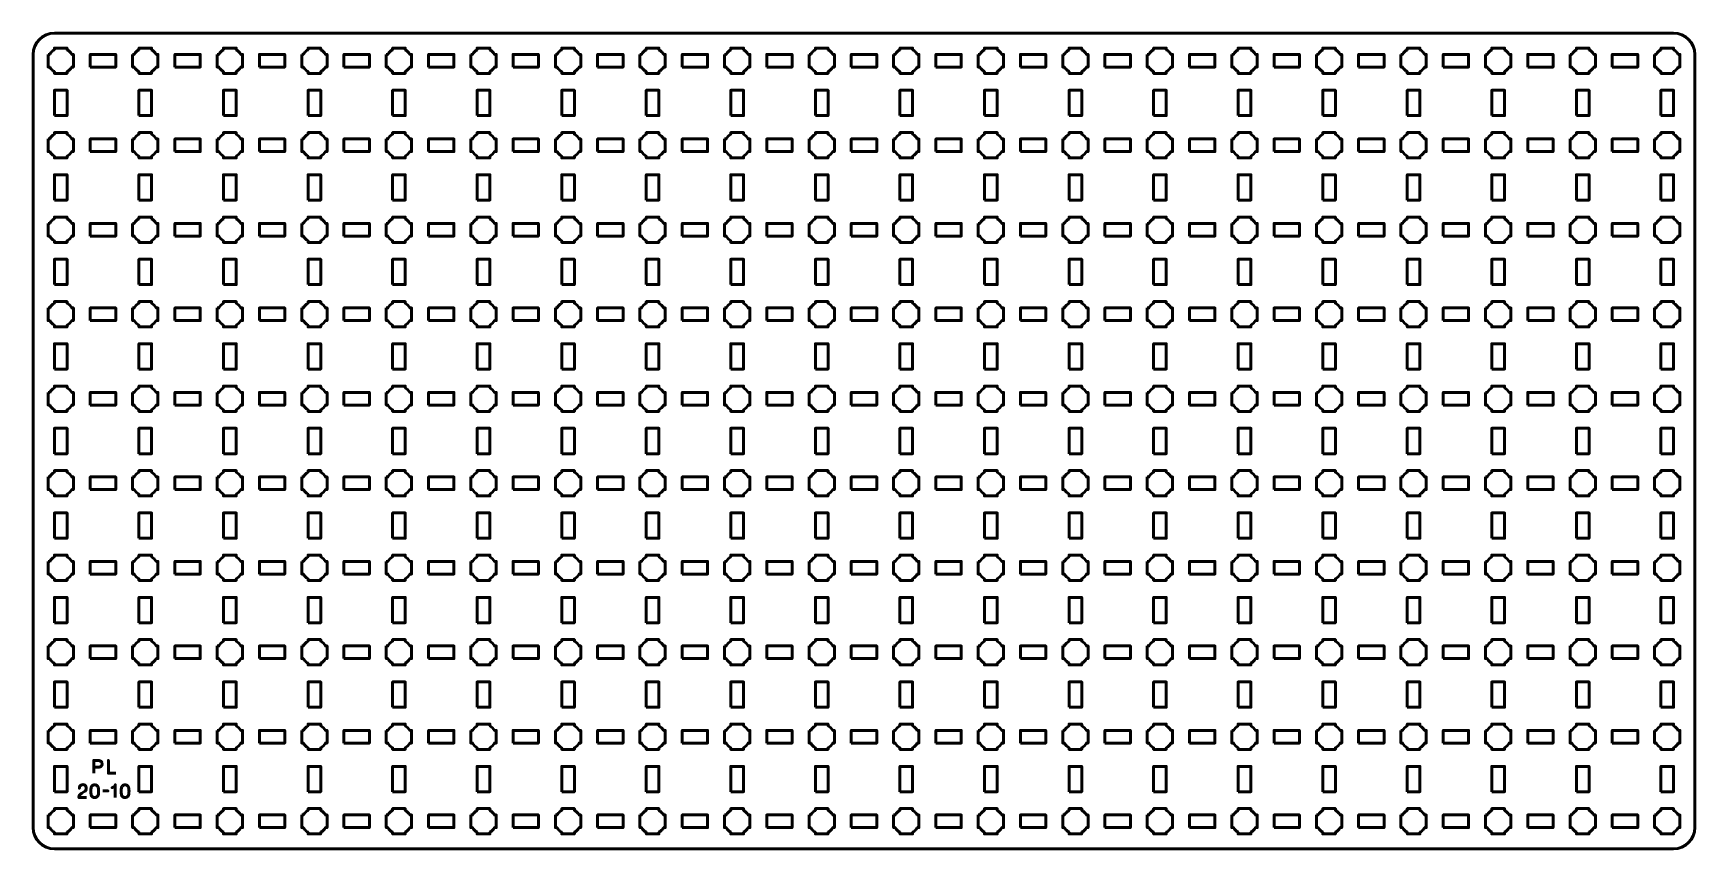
# Model space of a CAD drawing. Header units: centimetres. Extents: x -30.1 to 9.2, y -24.5 to -5.2.
import ezdxf

# ---------------------------------------------------------------- set-up
doc = ezdxf.new("R2010")
doc.units = ezdxf.units.CM
doc.header["$MEASUREMENT"] = 0
doc.layers.add('Layer 1', color=7, linetype='Continuous')

msp = doc.modelspace()

# ---------------------------------------------------------------- linework, layer by layer
at = {"layer": 'Layer 1', "lineweight": 53}
for points in [[(-28.8, -6), (-28.2, -6), (-28.2, -5.7), (-28.8, -5.7), (-28.8, -6)], [(-26.8, -6), (-26.2, -6), (-26.2, -5.7), (-26.8, -5.7), (-26.8, -6)], [(-24.8, -6), (-24.2, -6), (-24.2, -5.7), (-24.8, -5.7), (-24.8, -6)], [(-22.8, -6), (-22.2, -6), (-22.2, -5.7), (-22.8, -5.7), (-22.8, -6)], [(-20.8, -6), (-20.2, -6), (-20.2, -5.7), (-20.8, -5.7), (-20.8, -6)], [(-18.8, -6), (-18.2, -6), (-18.2, -5.7), (-18.8, -5.7), (-18.8, -6)], [(-16.8, -6), (-16.2, -6), (-16.2, -5.7), (-16.8, -5.7), (-16.8, -6)], [(-14.8, -6), (-14.2, -6), (-14.2, -5.7), (-14.8, -5.7), (-14.8, -6)], [(-12.8, -6), (-12.2, -6), (-12.2, -5.7), (-12.8, -5.7), (-12.8, -6)], [(-10.8, -6), (-10.2, -6), (-10.2, -5.7), (-10.8, -5.7), (-10.8, -6)], [(-8.8, -6), (-8.2, -6), (-8.2, -5.7), (-8.8, -5.7), (-8.8, -6)], [(-6.8, -6), (-6.2, -6), (-6.2, -5.7), (-6.8, -5.7), (-6.8, -6)], [(-4.8, -6), (-4.2, -6), (-4.2, -5.7), (-4.8, -5.7), (-4.8, -6)], [(-2.8, -6), (-2.2, -6), (-2.2, -5.7), (-2.8, -5.7), (-2.8, -6)], [(-0.8, -6), (-0.2, -6), (-0.2, -5.7), (-0.8, -5.7), (-0.8, -6)], [(1.2, -6), (1.8, -6), (1.8, -5.7), (1.2, -5.7), (1.2, -6)], [(3.2, -6), (3.8, -6), (3.8, -5.7), (3.2, -5.7), (3.2, -6)], [(5.2, -6), (5.8, -6), (5.8, -5.7), (5.2, -5.7), (5.2, -6)], [(7.2, -6), (7.8, -6), (7.8, -5.7), (7.2, -5.7), (7.2, -6)], [(-29.65, -7.15), (-29.35, -7.15), (-29.35, -6.55), (-29.65, -6.55), (-29.65, -7.15)], [(-27.65, -7.15), (-27.35, -7.15), (-27.35, -6.55), (-27.65, -6.55), (-27.65, -7.15)], [(-25.65, -7.15), (-25.35, -7.15), (-25.35, -6.55), (-25.65, -6.55), (-25.65, -7.15)], [(-23.65, -7.15), (-23.35, -7.15), (-23.35, -6.55), (-23.65, -6.55), (-23.65, -7.15)], [(-21.65, -7.15), (-21.35, -7.15), (-21.35, -6.55), (-21.65, -6.55), (-21.65, -7.15)], [(-19.65, -7.15), (-19.35, -7.15), (-19.35, -6.55), (-19.65, -6.55), (-19.65, -7.15)], [(-17.65, -7.15), (-17.35, -7.15), (-17.35, -6.55), (-17.65, -6.55), (-17.65, -7.15)], [(-15.65, -7.15), (-15.35, -7.15), (-15.35, -6.55), (-15.65, -6.55), (-15.65, -7.15)], [(-13.65, -7.15), (-13.35, -7.15), (-13.35, -6.55), (-13.65, -6.55), (-13.65, -7.15)], [(-11.65, -7.15), (-11.35, -7.15), (-11.35, -6.55), (-11.65, -6.55), (-11.65, -7.15)], [(-9.65, -7.15), (-9.35, -7.15), (-9.35, -6.55), (-9.65, -6.55), (-9.65, -7.15)], [(-7.65, -7.15), (-7.35, -7.15), (-7.35, -6.55), (-7.65, -6.55), (-7.65, -7.15)], [(-5.65, -7.15), (-5.35, -7.15), (-5.35, -6.55), (-5.65, -6.55), (-5.65, -7.15)], [(-3.65, -7.15), (-3.35, -7.15), (-3.35, -6.55), (-3.65, -6.55), (-3.65, -7.15)], [(-1.65, -7.15), (-1.35, -7.15), (-1.35, -6.55), (-1.65, -6.55), (-1.65, -7.15)], [(0.35, -7.15), (0.65, -7.15), (0.65, -6.55), (0.35, -6.55), (0.35, -7.15)], [(2.35, -7.15), (2.65, -7.15), (2.65, -6.55), (2.35, -6.55), (2.35, -7.15)], [(4.35, -7.15), (4.65, -7.15), (4.65, -6.55), (4.35, -6.55), (4.35, -7.15)], [(6.35, -7.15), (6.65, -7.15), (6.65, -6.55), (6.35, -6.55), (6.35, -7.15)], [(8.35, -7.15), (8.65, -7.15), (8.65, -6.55), (8.35, -6.55), (8.35, -7.15)], [(-28.8, -8), (-28.2, -8), (-28.2, -7.7), (-28.8, -7.7), (-28.8, -8)], [(-26.8, -8), (-26.2, -8), (-26.2, -7.7), (-26.8, -7.7), (-26.8, -8)], [(-24.8, -8), (-24.2, -8), (-24.2, -7.7), (-24.8, -7.7), (-24.8, -8)], [(-22.8, -8), (-22.2, -8), (-22.2, -7.7), (-22.8, -7.7), (-22.8, -8)], [(-20.8, -8), (-20.2, -8), (-20.2, -7.7), (-20.8, -7.7), (-20.8, -8)], [(-18.8, -8), (-18.2, -8), (-18.2, -7.7), (-18.8, -7.7), (-18.8, -8)], [(-16.8, -8), (-16.2, -8), (-16.2, -7.7), (-16.8, -7.7), (-16.8, -8)], [(-14.8, -8), (-14.2, -8), (-14.2, -7.7), (-14.8, -7.7), (-14.8, -8)], [(-12.8, -8), (-12.2, -8), (-12.2, -7.7), (-12.8, -7.7), (-12.8, -8)], [(-10.8, -8), (-10.2, -8), (-10.2, -7.7), (-10.8, -7.7), (-10.8, -8)], [(-8.8, -8), (-8.2, -8), (-8.2, -7.7), (-8.8, -7.7), (-8.8, -8)], [(-6.8, -8), (-6.2, -8), (-6.2, -7.7), (-6.8, -7.7), (-6.8, -8)], [(-4.8, -8), (-4.2, -8), (-4.2, -7.7), (-4.8, -7.7), (-4.8, -8)], [(-2.8, -8), (-2.2, -8), (-2.2, -7.7), (-2.8, -7.7), (-2.8, -8)], [(-0.8, -8), (-0.2, -8), (-0.2, -7.7), (-0.8, -7.7), (-0.8, -8)], [(1.2, -8), (1.8, -8), (1.8, -7.7), (1.2, -7.7), (1.2, -8)], [(3.2, -8), (3.8, -8), (3.8, -7.7), (3.2, -7.7), (3.2, -8)], [(5.2, -8), (5.8, -8), (5.8, -7.7), (5.2, -7.7), (5.2, -8)], [(7.2, -8), (7.8, -8), (7.8, -7.7), (7.2, -7.7), (7.2, -8)], [(-29.65, -9.15), (-29.35, -9.15), (-29.35, -8.55), (-29.65, -8.55), (-29.65, -9.15)], [(-27.65, -9.15), (-27.35, -9.15), (-27.35, -8.55), (-27.65, -8.55), (-27.65, -9.15)], [(-25.65, -9.15), (-25.35, -9.15), (-25.35, -8.55), (-25.65, -8.55), (-25.65, -9.15)], [(-23.65, -9.15), (-23.35, -9.15), (-23.35, -8.55), (-23.65, -8.55), (-23.65, -9.15)], [(-21.65, -9.15), (-21.35, -9.15), (-21.35, -8.55), (-21.65, -8.55), (-21.65, -9.15)], [(-19.65, -9.15), (-19.35, -9.15), (-19.35, -8.55), (-19.65, -8.55), (-19.65, -9.15)], [(-17.65, -9.15), (-17.35, -9.15), (-17.35, -8.55), (-17.65, -8.55), (-17.65, -9.15)], [(-15.65, -9.15), (-15.35, -9.15), (-15.35, -8.55), (-15.65, -8.55), (-15.65, -9.15)], [(-13.65, -9.15), (-13.35, -9.15), (-13.35, -8.55), (-13.65, -8.55), (-13.65, -9.15)], [(-11.65, -9.15), (-11.35, -9.15), (-11.35, -8.55), (-11.65, -8.55), (-11.65, -9.15)], [(-9.65, -9.15), (-9.35, -9.15), (-9.35, -8.55), (-9.65, -8.55), (-9.65, -9.15)], [(-7.65, -9.15), (-7.35, -9.15), (-7.35, -8.55), (-7.65, -8.55), (-7.65, -9.15)], [(-5.65, -9.15), (-5.35, -9.15), (-5.35, -8.55), (-5.65, -8.55), (-5.65, -9.15)], [(-3.65, -9.15), (-3.35, -9.15), (-3.35, -8.55), (-3.65, -8.55), (-3.65, -9.15)], [(-1.65, -9.15), (-1.35, -9.15), (-1.35, -8.55), (-1.65, -8.55), (-1.65, -9.15)], [(0.35, -9.15), (0.65, -9.15), (0.65, -8.55), (0.35, -8.55), (0.35, -9.15)], [(2.35, -9.15), (2.65, -9.15), (2.65, -8.55), (2.35, -8.55), (2.35, -9.15)], [(4.35, -9.15), (4.65, -9.15), (4.65, -8.55), (4.35, -8.55), (4.35, -9.15)], [(6.35, -9.15), (6.65, -9.15), (6.65, -8.55), (6.35, -8.55), (6.35, -9.15)], [(8.35, -9.15), (8.65, -9.15), (8.65, -8.55), (8.35, -8.55), (8.35, -9.15)], [(-28.8, -10), (-28.2, -10), (-28.2, -9.7), (-28.8, -9.7), (-28.8, -10)], [(-26.8, -10), (-26.2, -10), (-26.2, -9.7), (-26.8, -9.7), (-26.8, -10)], [(-24.8, -10), (-24.2, -10), (-24.2, -9.7), (-24.8, -9.7), (-24.8, -10)], [(-22.8, -10), (-22.2, -10), (-22.2, -9.7), (-22.8, -9.7), (-22.8, -10)], [(-20.8, -10), (-20.2, -10), (-20.2, -9.7), (-20.8, -9.7), (-20.8, -10)], [(-18.8, -10), (-18.2, -10), (-18.2, -9.7), (-18.8, -9.7), (-18.8, -10)], [(-16.8, -10), (-16.2, -10), (-16.2, -9.7), (-16.8, -9.7), (-16.8, -10)], [(-14.8, -10), (-14.2, -10), (-14.2, -9.7), (-14.8, -9.7), (-14.8, -10)], [(-12.8, -10), (-12.2, -10), (-12.2, -9.7), (-12.8, -9.7), (-12.8, -10)], [(-10.8, -10), (-10.2, -10), (-10.2, -9.7), (-10.8, -9.7), (-10.8, -10)], [(-8.8, -10), (-8.2, -10), (-8.2, -9.7), (-8.8, -9.7), (-8.8, -10)], [(-6.8, -10), (-6.2, -10), (-6.2, -9.7), (-6.8, -9.7), (-6.8, -10)], [(-4.8, -10), (-4.2, -10), (-4.2, -9.7), (-4.8, -9.7), (-4.8, -10)], [(-2.8, -10), (-2.2, -10), (-2.2, -9.7), (-2.8, -9.7), (-2.8, -10)], [(-0.8, -10), (-0.2, -10), (-0.2, -9.7), (-0.8, -9.7), (-0.8, -10)], [(1.2, -10), (1.8, -10), (1.8, -9.7), (1.2, -9.7), (1.2, -10)], [(3.2, -10), (3.8, -10), (3.8, -9.7), (3.2, -9.7), (3.2, -10)], [(5.2, -10), (5.8, -10), (5.8, -9.7), (5.2, -9.7), (5.2, -10)], [(7.2, -10), (7.8, -10), (7.8, -9.7), (7.2, -9.7), (7.2, -10)], [(-29.65, -11.15), (-29.35, -11.15), (-29.35, -10.55), (-29.65, -10.55), (-29.65, -11.15)], [(-27.65, -11.15), (-27.35, -11.15), (-27.35, -10.55), (-27.65, -10.55), (-27.65, -11.15)], [(-25.65, -11.15), (-25.35, -11.15), (-25.35, -10.55), (-25.65, -10.55), (-25.65, -11.15)], [(-23.65, -11.15), (-23.35, -11.15), (-23.35, -10.55), (-23.65, -10.55), (-23.65, -11.15)], [(-21.65, -11.15), (-21.35, -11.15), (-21.35, -10.55), (-21.65, -10.55), (-21.65, -11.15)], [(-19.65, -11.15), (-19.35, -11.15), (-19.35, -10.55), (-19.65, -10.55), (-19.65, -11.15)], [(-17.65, -11.15), (-17.35, -11.15), (-17.35, -10.55), (-17.65, -10.55), (-17.65, -11.15)], [(-15.65, -11.15), (-15.35, -11.15), (-15.35, -10.55), (-15.65, -10.55), (-15.65, -11.15)], [(-13.65, -11.15), (-13.35, -11.15), (-13.35, -10.55), (-13.65, -10.55), (-13.65, -11.15)], [(-11.65, -11.15), (-11.35, -11.15), (-11.35, -10.55), (-11.65, -10.55), (-11.65, -11.15)], [(-9.65, -11.15), (-9.35, -11.15), (-9.35, -10.55), (-9.65, -10.55), (-9.65, -11.15)], [(-7.65, -11.15), (-7.35, -11.15), (-7.35, -10.55), (-7.65, -10.55), (-7.65, -11.15)], [(-5.65, -11.15), (-5.35, -11.15), (-5.35, -10.55), (-5.65, -10.55), (-5.65, -11.15)], [(-3.65, -11.15), (-3.35, -11.15), (-3.35, -10.55), (-3.65, -10.55), (-3.65, -11.15)], [(-1.65, -11.15), (-1.35, -11.15), (-1.35, -10.55), (-1.65, -10.55), (-1.65, -11.15)], [(0.35, -11.15), (0.65, -11.15), (0.65, -10.55), (0.35, -10.55), (0.35, -11.15)], [(2.35, -11.15), (2.65, -11.15), (2.65, -10.55), (2.35, -10.55), (2.35, -11.15)], [(4.35, -11.15), (4.65, -11.15), (4.65, -10.55), (4.35, -10.55), (4.35, -11.15)], [(6.35, -11.15), (6.65, -11.15), (6.65, -10.55), (6.35, -10.55), (6.35, -11.15)], [(8.35, -11.15), (8.65, -11.15), (8.65, -10.55), (8.35, -10.55), (8.35, -11.15)], [(-28.8, -12), (-28.2, -12), (-28.2, -11.7), (-28.8, -11.7), (-28.8, -12)], [(-26.8, -12), (-26.2, -12), (-26.2, -11.7), (-26.8, -11.7), (-26.8, -12)], [(-24.8, -12), (-24.2, -12), (-24.2, -11.7), (-24.8, -11.7), (-24.8, -12)], [(-22.8, -12), (-22.2, -12), (-22.2, -11.7), (-22.8, -11.7), (-22.8, -12)], [(-20.8, -12), (-20.2, -12), (-20.2, -11.7), (-20.8, -11.7), (-20.8, -12)], [(-18.8, -12), (-18.2, -12), (-18.2, -11.7), (-18.8, -11.7), (-18.8, -12)], [(-16.8, -12), (-16.2, -12), (-16.2, -11.7), (-16.8, -11.7), (-16.8, -12)], [(-14.8, -12), (-14.2, -12), (-14.2, -11.7), (-14.8, -11.7), (-14.8, -12)], [(-12.8, -12), (-12.2, -12), (-12.2, -11.7), (-12.8, -11.7), (-12.8, -12)], [(-10.8, -12), (-10.2, -12), (-10.2, -11.7), (-10.8, -11.7), (-10.8, -12)], [(-8.8, -12), (-8.2, -12), (-8.2, -11.7), (-8.8, -11.7), (-8.8, -12)], [(-6.8, -12), (-6.2, -12), (-6.2, -11.7), (-6.8, -11.7), (-6.8, -12)], [(-4.8, -12), (-4.2, -12), (-4.2, -11.7), (-4.8, -11.7), (-4.8, -12)], [(-2.8, -12), (-2.2, -12), (-2.2, -11.7), (-2.8, -11.7), (-2.8, -12)], [(-0.8, -12), (-0.2, -12), (-0.2, -11.7), (-0.8, -11.7), (-0.8, -12)], [(1.2, -12), (1.8, -12), (1.8, -11.7), (1.2, -11.7), (1.2, -12)], [(3.2, -12), (3.8, -12), (3.8, -11.7), (3.2, -11.7), (3.2, -12)], [(5.2, -12), (5.8, -12), (5.8, -11.7), (5.2, -11.7), (5.2, -12)], [(7.2, -12), (7.8, -12), (7.8, -11.7), (7.2, -11.7), (7.2, -12)], [(-29.65, -13.15), (-29.35, -13.15), (-29.35, -12.55), (-29.65, -12.55), (-29.65, -13.15)], [(-27.65, -13.15), (-27.35, -13.15), (-27.35, -12.55), (-27.65, -12.55), (-27.65, -13.15)], [(-25.65, -13.15), (-25.35, -13.15), (-25.35, -12.55), (-25.65, -12.55), (-25.65, -13.15)], [(-23.65, -13.15), (-23.35, -13.15), (-23.35, -12.55), (-23.65, -12.55), (-23.65, -13.15)], [(-21.65, -13.15), (-21.35, -13.15), (-21.35, -12.55), (-21.65, -12.55), (-21.65, -13.15)], [(-19.65, -13.15), (-19.35, -13.15), (-19.35, -12.55), (-19.65, -12.55), (-19.65, -13.15)], [(-17.65, -13.15), (-17.35, -13.15), (-17.35, -12.55), (-17.65, -12.55), (-17.65, -13.15)], [(-15.65, -13.15), (-15.35, -13.15), (-15.35, -12.55), (-15.65, -12.55), (-15.65, -13.15)], [(-13.65, -13.15), (-13.35, -13.15), (-13.35, -12.55), (-13.65, -12.55), (-13.65, -13.15)], [(-11.65, -13.15), (-11.35, -13.15), (-11.35, -12.55), (-11.65, -12.55), (-11.65, -13.15)], [(-9.65, -13.15), (-9.35, -13.15), (-9.35, -12.55), (-9.65, -12.55), (-9.65, -13.15)], [(-7.65, -13.15), (-7.35, -13.15), (-7.35, -12.55), (-7.65, -12.55), (-7.65, -13.15)], [(-5.65, -13.15), (-5.35, -13.15), (-5.35, -12.55), (-5.65, -12.55), (-5.65, -13.15)], [(-3.65, -13.15), (-3.35, -13.15), (-3.35, -12.55), (-3.65, -12.55), (-3.65, -13.15)], [(-1.65, -13.15), (-1.35, -13.15), (-1.35, -12.55), (-1.65, -12.55), (-1.65, -13.15)], [(0.35, -13.15), (0.65, -13.15), (0.65, -12.55), (0.35, -12.55), (0.35, -13.15)], [(2.35, -13.15), (2.65, -13.15), (2.65, -12.55), (2.35, -12.55), (2.35, -13.15)], [(4.35, -13.15), (4.65, -13.15), (4.65, -12.55), (4.35, -12.55), (4.35, -13.15)], [(6.35, -13.15), (6.65, -13.15), (6.65, -12.55), (6.35, -12.55), (6.35, -13.15)], [(8.35, -13.15), (8.65, -13.15), (8.65, -12.55), (8.35, -12.55), (8.35, -13.15)], [(-28.8, -14), (-28.2, -14), (-28.2, -13.7), (-28.8, -13.7), (-28.8, -14)], [(-26.8, -14), (-26.2, -14), (-26.2, -13.7), (-26.8, -13.7), (-26.8, -14)], [(-24.8, -14), (-24.2, -14), (-24.2, -13.7), (-24.8, -13.7), (-24.8, -14)], [(-22.8, -14), (-22.2, -14), (-22.2, -13.7), (-22.8, -13.7), (-22.8, -14)], [(-20.8, -14), (-20.2, -14), (-20.2, -13.7), (-20.8, -13.7), (-20.8, -14)], [(-18.8, -14), (-18.2, -14), (-18.2, -13.7), (-18.8, -13.7), (-18.8, -14)], [(-16.8, -14), (-16.2, -14), (-16.2, -13.7), (-16.8, -13.7), (-16.8, -14)], [(-14.8, -14), (-14.2, -14), (-14.2, -13.7), (-14.8, -13.7), (-14.8, -14)], [(-12.8, -14), (-12.2, -14), (-12.2, -13.7), (-12.8, -13.7), (-12.8, -14)], [(-10.8, -14), (-10.2, -14), (-10.2, -13.7), (-10.8, -13.7), (-10.8, -14)], [(-8.8, -14), (-8.2, -14), (-8.2, -13.7), (-8.8, -13.7), (-8.8, -14)], [(-6.8, -14), (-6.2, -14), (-6.2, -13.7), (-6.8, -13.7), (-6.8, -14)], [(-4.8, -14), (-4.2, -14), (-4.2, -13.7), (-4.8, -13.7), (-4.8, -14)], [(-2.8, -14), (-2.2, -14), (-2.2, -13.7), (-2.8, -13.7), (-2.8, -14)], [(-0.8, -14), (-0.2, -14), (-0.2, -13.7), (-0.8, -13.7), (-0.8, -14)], [(1.2, -14), (1.8, -14), (1.8, -13.7), (1.2, -13.7), (1.2, -14)], [(3.2, -14), (3.8, -14), (3.8, -13.7), (3.2, -13.7), (3.2, -14)], [(5.2, -14), (5.8, -14), (5.8, -13.7), (5.2, -13.7), (5.2, -14)], [(7.2, -14), (7.8, -14), (7.8, -13.7), (7.2, -13.7), (7.2, -14)], [(-29.65, -15.15), (-29.35, -15.15), (-29.35, -14.55), (-29.65, -14.55), (-29.65, -15.15)], [(-27.65, -15.15), (-27.35, -15.15), (-27.35, -14.55), (-27.65, -14.55), (-27.65, -15.15)], [(-25.65, -15.15), (-25.35, -15.15), (-25.35, -14.55), (-25.65, -14.55), (-25.65, -15.15)], [(-23.65, -15.15), (-23.35, -15.15), (-23.35, -14.55), (-23.65, -14.55), (-23.65, -15.15)], [(-21.65, -15.15), (-21.35, -15.15), (-21.35, -14.55), (-21.65, -14.55), (-21.65, -15.15)], [(-19.65, -15.15), (-19.35, -15.15), (-19.35, -14.55), (-19.65, -14.55), (-19.65, -15.15)], [(-17.65, -15.15), (-17.35, -15.15), (-17.35, -14.55), (-17.65, -14.55), (-17.65, -15.15)], [(-15.65, -15.15), (-15.35, -15.15), (-15.35, -14.55), (-15.65, -14.55), (-15.65, -15.15)], [(-13.65, -15.15), (-13.35, -15.15), (-13.35, -14.55), (-13.65, -14.55), (-13.65, -15.15)], [(-11.65, -15.15), (-11.35, -15.15), (-11.35, -14.55), (-11.65, -14.55), (-11.65, -15.15)], [(-9.65, -15.15), (-9.35, -15.15), (-9.35, -14.55), (-9.65, -14.55), (-9.65, -15.15)], [(-7.65, -15.15), (-7.35, -15.15), (-7.35, -14.55), (-7.65, -14.55), (-7.65, -15.15)], [(-5.65, -15.15), (-5.35, -15.15), (-5.35, -14.55), (-5.65, -14.55), (-5.65, -15.15)], [(-3.65, -15.15), (-3.35, -15.15), (-3.35, -14.55), (-3.65, -14.55), (-3.65, -15.15)], [(-1.65, -15.15), (-1.35, -15.15), (-1.35, -14.55), (-1.65, -14.55), (-1.65, -15.15)], [(0.35, -15.15), (0.65, -15.15), (0.65, -14.55), (0.35, -14.55), (0.35, -15.15)], [(2.35, -15.15), (2.65, -15.15), (2.65, -14.55), (2.35, -14.55), (2.35, -15.15)], [(4.35, -15.15), (4.65, -15.15), (4.65, -14.55), (4.35, -14.55), (4.35, -15.15)], [(6.35, -15.15), (6.65, -15.15), (6.65, -14.55), (6.35, -14.55), (6.35, -15.15)], [(8.35, -15.15), (8.65, -15.15), (8.65, -14.55), (8.35, -14.55), (8.35, -15.15)], [(-28.8, -16), (-28.2, -16), (-28.2, -15.7), (-28.8, -15.7), (-28.8, -16)], [(-26.8, -16), (-26.2, -16), (-26.2, -15.7), (-26.8, -15.7), (-26.8, -16)], [(-24.8, -16), (-24.2, -16), (-24.2, -15.7), (-24.8, -15.7), (-24.8, -16)], [(-22.8, -16), (-22.2, -16), (-22.2, -15.7), (-22.8, -15.7), (-22.8, -16)], [(-20.8, -16), (-20.2, -16), (-20.2, -15.7), (-20.8, -15.7), (-20.8, -16)], [(-18.8, -16), (-18.2, -16), (-18.2, -15.7), (-18.8, -15.7), (-18.8, -16)], [(-16.8, -16), (-16.2, -16), (-16.2, -15.7), (-16.8, -15.7), (-16.8, -16)], [(-14.8, -16), (-14.2, -16), (-14.2, -15.7), (-14.8, -15.7), (-14.8, -16)], [(-12.8, -16), (-12.2, -16), (-12.2, -15.7), (-12.8, -15.7), (-12.8, -16)], [(-10.8, -16), (-10.2, -16), (-10.2, -15.7), (-10.8, -15.7), (-10.8, -16)], [(-8.8, -16), (-8.2, -16), (-8.2, -15.7), (-8.8, -15.7), (-8.8, -16)], [(-6.8, -16), (-6.2, -16), (-6.2, -15.7), (-6.8, -15.7), (-6.8, -16)], [(-4.8, -16), (-4.2, -16), (-4.2, -15.7), (-4.8, -15.7), (-4.8, -16)], [(-2.8, -16), (-2.2, -16), (-2.2, -15.7), (-2.8, -15.7), (-2.8, -16)], [(-0.8, -16), (-0.2, -16), (-0.2, -15.7), (-0.8, -15.7), (-0.8, -16)], [(1.2, -16), (1.8, -16), (1.8, -15.7), (1.2, -15.7), (1.2, -16)], [(3.2, -16), (3.8, -16), (3.8, -15.7), (3.2, -15.7), (3.2, -16)], [(5.2, -16), (5.8, -16), (5.8, -15.7), (5.2, -15.7), (5.2, -16)], [(7.2, -16), (7.8, -16), (7.8, -15.7), (7.2, -15.7), (7.2, -16)], [(-29.65, -17.15), (-29.35, -17.15), (-29.35, -16.55), (-29.65, -16.55), (-29.65, -17.15)], [(-27.65, -17.15), (-27.35, -17.15), (-27.35, -16.55), (-27.65, -16.55), (-27.65, -17.15)], [(-25.65, -17.15), (-25.35, -17.15), (-25.35, -16.55), (-25.65, -16.55), (-25.65, -17.15)], [(-23.65, -17.15), (-23.35, -17.15), (-23.35, -16.55), (-23.65, -16.55), (-23.65, -17.15)], [(-21.65, -17.15), (-21.35, -17.15), (-21.35, -16.55), (-21.65, -16.55), (-21.65, -17.15)], [(-19.65, -17.15), (-19.35, -17.15), (-19.35, -16.55), (-19.65, -16.55), (-19.65, -17.15)], [(-17.65, -17.15), (-17.35, -17.15), (-17.35, -16.55), (-17.65, -16.55), (-17.65, -17.15)], [(-15.65, -17.15), (-15.35, -17.15), (-15.35, -16.55), (-15.65, -16.55), (-15.65, -17.15)], [(-13.65, -17.15), (-13.35, -17.15), (-13.35, -16.55), (-13.65, -16.55), (-13.65, -17.15)], [(-11.65, -17.15), (-11.35, -17.15), (-11.35, -16.55), (-11.65, -16.55), (-11.65, -17.15)], [(-9.65, -17.15), (-9.35, -17.15), (-9.35, -16.55), (-9.65, -16.55), (-9.65, -17.15)], [(-7.65, -17.15), (-7.35, -17.15), (-7.35, -16.55), (-7.65, -16.55), (-7.65, -17.15)], [(-5.65, -17.15), (-5.35, -17.15), (-5.35, -16.55), (-5.65, -16.55), (-5.65, -17.15)], [(-3.65, -17.15), (-3.35, -17.15), (-3.35, -16.55), (-3.65, -16.55), (-3.65, -17.15)], [(-1.65, -17.15), (-1.35, -17.15), (-1.35, -16.55), (-1.65, -16.55), (-1.65, -17.15)], [(0.35, -17.15), (0.65, -17.15), (0.65, -16.55), (0.35, -16.55), (0.35, -17.15)], [(2.35, -17.15), (2.65, -17.15), (2.65, -16.55), (2.35, -16.55), (2.35, -17.15)], [(4.35, -17.15), (4.65, -17.15), (4.65, -16.55), (4.35, -16.55), (4.35, -17.15)], [(6.35, -17.15), (6.65, -17.15), (6.65, -16.55), (6.35, -16.55), (6.35, -17.15)], [(8.35, -17.15), (8.65, -17.15), (8.65, -16.55), (8.35, -16.55), (8.35, -17.15)], [(-28.8, -18), (-28.2, -18), (-28.2, -17.7), (-28.8, -17.7), (-28.8, -18)], [(-26.8, -18), (-26.2, -18), (-26.2, -17.7), (-26.8, -17.7), (-26.8, -18)], [(-24.8, -18), (-24.2, -18), (-24.2, -17.7), (-24.8, -17.7), (-24.8, -18)], [(-22.8, -18), (-22.2, -18), (-22.2, -17.7), (-22.8, -17.7), (-22.8, -18)], [(-20.8, -18), (-20.2, -18), (-20.2, -17.7), (-20.8, -17.7), (-20.8, -18)], [(-18.8, -18), (-18.2, -18), (-18.2, -17.7), (-18.8, -17.7), (-18.8, -18)], [(-16.8, -18), (-16.2, -18), (-16.2, -17.7), (-16.8, -17.7), (-16.8, -18)], [(-14.8, -18), (-14.2, -18), (-14.2, -17.7), (-14.8, -17.7), (-14.8, -18)], [(-12.8, -18), (-12.2, -18), (-12.2, -17.7), (-12.8, -17.7), (-12.8, -18)], [(-10.8, -18), (-10.2, -18), (-10.2, -17.7), (-10.8, -17.7), (-10.8, -18)], [(-8.8, -18), (-8.2, -18), (-8.2, -17.7), (-8.8, -17.7), (-8.8, -18)], [(-6.8, -18), (-6.2, -18), (-6.2, -17.7), (-6.8, -17.7), (-6.8, -18)], [(-4.8, -18), (-4.2, -18), (-4.2, -17.7), (-4.8, -17.7), (-4.8, -18)], [(-2.8, -18), (-2.2, -18), (-2.2, -17.7), (-2.8, -17.7), (-2.8, -18)], [(-0.8, -18), (-0.2, -18), (-0.2, -17.7), (-0.8, -17.7), (-0.8, -18)], [(1.2, -18), (1.8, -18), (1.8, -17.7), (1.2, -17.7), (1.2, -18)], [(3.2, -18), (3.8, -18), (3.8, -17.7), (3.2, -17.7), (3.2, -18)], [(5.2, -18), (5.8, -18), (5.8, -17.7), (5.2, -17.7), (5.2, -18)], [(7.2, -18), (7.8, -18), (7.8, -17.7), (7.2, -17.7), (7.2, -18)], [(-29.65, -19.15), (-29.35, -19.15), (-29.35, -18.55), (-29.65, -18.55), (-29.65, -19.15)], [(-27.65, -19.15), (-27.35, -19.15), (-27.35, -18.55), (-27.65, -18.55), (-27.65, -19.15)], [(-25.65, -19.15), (-25.35, -19.15), (-25.35, -18.55), (-25.65, -18.55), (-25.65, -19.15)], [(-23.65, -19.15), (-23.35, -19.15), (-23.35, -18.55), (-23.65, -18.55), (-23.65, -19.15)], [(-21.65, -19.15), (-21.35, -19.15), (-21.35, -18.55), (-21.65, -18.55), (-21.65, -19.15)], [(-19.65, -19.15), (-19.35, -19.15), (-19.35, -18.55), (-19.65, -18.55), (-19.65, -19.15)], [(-17.65, -19.15), (-17.35, -19.15), (-17.35, -18.55), (-17.65, -18.55), (-17.65, -19.15)], [(-15.65, -19.15), (-15.35, -19.15), (-15.35, -18.55), (-15.65, -18.55), (-15.65, -19.15)], [(-13.65, -19.15), (-13.35, -19.15), (-13.35, -18.55), (-13.65, -18.55), (-13.65, -19.15)], [(-11.65, -19.15), (-11.35, -19.15), (-11.35, -18.55), (-11.65, -18.55), (-11.65, -19.15)], [(-9.65, -19.15), (-9.35, -19.15), (-9.35, -18.55), (-9.65, -18.55), (-9.65, -19.15)], [(-7.65, -19.15), (-7.35, -19.15), (-7.35, -18.55), (-7.65, -18.55), (-7.65, -19.15)], [(-5.65, -19.15), (-5.35, -19.15), (-5.35, -18.55), (-5.65, -18.55), (-5.65, -19.15)], [(-3.65, -19.15), (-3.35, -19.15), (-3.35, -18.55), (-3.65, -18.55), (-3.65, -19.15)], [(-1.65, -19.15), (-1.35, -19.15), (-1.35, -18.55), (-1.65, -18.55), (-1.65, -19.15)], [(0.35, -19.15), (0.65, -19.15), (0.65, -18.55), (0.35, -18.55), (0.35, -19.15)], [(2.35, -19.15), (2.65, -19.15), (2.65, -18.55), (2.35, -18.55), (2.35, -19.15)], [(4.35, -19.15), (4.65, -19.15), (4.65, -18.55), (4.35, -18.55), (4.35, -19.15)], [(6.35, -19.15), (6.65, -19.15), (6.65, -18.55), (6.35, -18.55), (6.35, -19.15)], [(8.35, -19.15), (8.65, -19.15), (8.65, -18.55), (8.35, -18.55), (8.35, -19.15)], [(-28.8, -20), (-28.2, -20), (-28.2, -19.7), (-28.8, -19.7), (-28.8, -20)], [(-26.8, -20), (-26.2, -20), (-26.2, -19.7), (-26.8, -19.7), (-26.8, -20)], [(-24.8, -20), (-24.2, -20), (-24.2, -19.7), (-24.8, -19.7), (-24.8, -20)], [(-22.8, -20), (-22.2, -20), (-22.2, -19.7), (-22.8, -19.7), (-22.8, -20)], [(-20.8, -20), (-20.2, -20), (-20.2, -19.7), (-20.8, -19.7), (-20.8, -20)], [(-18.8, -20), (-18.2, -20), (-18.2, -19.7), (-18.8, -19.7), (-18.8, -20)], [(-16.8, -20), (-16.2, -20), (-16.2, -19.7), (-16.8, -19.7), (-16.8, -20)], [(-14.8, -20), (-14.2, -20), (-14.2, -19.7), (-14.8, -19.7), (-14.8, -20)], [(-12.8, -20), (-12.2, -20), (-12.2, -19.7), (-12.8, -19.7), (-12.8, -20)], [(-10.8, -20), (-10.2, -20), (-10.2, -19.7), (-10.8, -19.7), (-10.8, -20)], [(-8.8, -20), (-8.2, -20), (-8.2, -19.7), (-8.8, -19.7), (-8.8, -20)], [(-6.8, -20), (-6.2, -20), (-6.2, -19.7), (-6.8, -19.7), (-6.8, -20)], [(-4.8, -20), (-4.2, -20), (-4.2, -19.7), (-4.8, -19.7), (-4.8, -20)], [(-2.8, -20), (-2.2, -20), (-2.2, -19.7), (-2.8, -19.7), (-2.8, -20)], [(-0.8, -20), (-0.2, -20), (-0.2, -19.7), (-0.8, -19.7), (-0.8, -20)], [(1.2, -20), (1.8, -20), (1.8, -19.7), (1.2, -19.7), (1.2, -20)], [(3.2, -20), (3.8, -20), (3.8, -19.7), (3.2, -19.7), (3.2, -20)], [(5.2, -20), (5.8, -20), (5.8, -19.7), (5.2, -19.7), (5.2, -20)], [(7.2, -20), (7.8, -20), (7.8, -19.7), (7.2, -19.7), (7.2, -20)], [(-29.65, -21.15), (-29.35, -21.15), (-29.35, -20.55), (-29.65, -20.55), (-29.65, -21.15)], [(-27.65, -21.15), (-27.35, -21.15), (-27.35, -20.55), (-27.65, -20.55), (-27.65, -21.15)], [(-25.65, -21.15), (-25.35, -21.15), (-25.35, -20.55), (-25.65, -20.55), (-25.65, -21.15)], [(-23.65, -21.15), (-23.35, -21.15), (-23.35, -20.55), (-23.65, -20.55), (-23.65, -21.15)], [(-21.65, -21.15), (-21.35, -21.15), (-21.35, -20.55), (-21.65, -20.55), (-21.65, -21.15)], [(-19.65, -21.15), (-19.35, -21.15), (-19.35, -20.55), (-19.65, -20.55), (-19.65, -21.15)], [(-17.65, -21.15), (-17.35, -21.15), (-17.35, -20.55), (-17.65, -20.55), (-17.65, -21.15)], [(-15.65, -21.15), (-15.35, -21.15), (-15.35, -20.55), (-15.65, -20.55), (-15.65, -21.15)], [(-13.65, -21.15), (-13.35, -21.15), (-13.35, -20.55), (-13.65, -20.55), (-13.65, -21.15)], [(-11.65, -21.15), (-11.35, -21.15), (-11.35, -20.55), (-11.65, -20.55), (-11.65, -21.15)], [(-9.65, -21.15), (-9.35, -21.15), (-9.35, -20.55), (-9.65, -20.55), (-9.65, -21.15)], [(-7.65, -21.15), (-7.35, -21.15), (-7.35, -20.55), (-7.65, -20.55), (-7.65, -21.15)], [(-5.65, -21.15), (-5.35, -21.15), (-5.35, -20.55), (-5.65, -20.55), (-5.65, -21.15)], [(-3.65, -21.15), (-3.35, -21.15), (-3.35, -20.55), (-3.65, -20.55), (-3.65, -21.15)], [(-1.65, -21.15), (-1.35, -21.15), (-1.35, -20.55), (-1.65, -20.55), (-1.65, -21.15)], [(0.35, -21.15), (0.65, -21.15), (0.65, -20.55), (0.35, -20.55), (0.35, -21.15)], [(2.35, -21.15), (2.65, -21.15), (2.65, -20.55), (2.35, -20.55), (2.35, -21.15)], [(4.35, -21.15), (4.65, -21.15), (4.65, -20.55), (4.35, -20.55), (4.35, -21.15)], [(6.35, -21.15), (6.65, -21.15), (6.65, -20.55), (6.35, -20.55), (6.35, -21.15)], [(8.35, -21.15), (8.65, -21.15), (8.65, -20.55), (8.35, -20.55), (8.35, -21.15)], [(-28.8, -22), (-28.2, -22), (-28.2, -21.7), (-28.8, -21.7), (-28.8, -22)], [(-26.8, -22), (-26.2, -22), (-26.2, -21.7), (-26.8, -21.7), (-26.8, -22)], [(-24.8, -22), (-24.2, -22), (-24.2, -21.7), (-24.8, -21.7), (-24.8, -22)], [(-22.8, -22), (-22.2, -22), (-22.2, -21.7), (-22.8, -21.7), (-22.8, -22)], [(-20.8, -22), (-20.2, -22), (-20.2, -21.7), (-20.8, -21.7), (-20.8, -22)], [(-18.8, -22), (-18.2, -22), (-18.2, -21.7), (-18.8, -21.7), (-18.8, -22)], [(-16.8, -22), (-16.2, -22), (-16.2, -21.7), (-16.8, -21.7), (-16.8, -22)], [(-14.8, -22), (-14.2, -22), (-14.2, -21.7), (-14.8, -21.7), (-14.8, -22)], [(-12.8, -22), (-12.2, -22), (-12.2, -21.7), (-12.8, -21.7), (-12.8, -22)], [(-10.8, -22), (-10.2, -22), (-10.2, -21.7), (-10.8, -21.7), (-10.8, -22)], [(-8.8, -22), (-8.2, -22), (-8.2, -21.7), (-8.8, -21.7), (-8.8, -22)], [(-6.8, -22), (-6.2, -22), (-6.2, -21.7), (-6.8, -21.7), (-6.8, -22)], [(-4.8, -22), (-4.2, -22), (-4.2, -21.7), (-4.8, -21.7), (-4.8, -22)], [(-2.8, -22), (-2.2, -22), (-2.2, -21.7), (-2.8, -21.7), (-2.8, -22)], [(-0.8, -22), (-0.2, -22), (-0.2, -21.7), (-0.8, -21.7), (-0.8, -22)], [(1.2, -22), (1.8, -22), (1.8, -21.7), (1.2, -21.7), (1.2, -22)], [(3.2, -22), (3.8, -22), (3.8, -21.7), (3.2, -21.7), (3.2, -22)], [(5.2, -22), (5.8, -22), (5.8, -21.7), (5.2, -21.7), (5.2, -22)], [(7.2, -22), (7.8, -22), (7.8, -21.7), (7.2, -21.7), (7.2, -22)], [(-29.65, -23.15), (-29.35, -23.15), (-29.35, -22.55), (-29.65, -22.55), (-29.65, -23.15)], [(-27.65, -23.15), (-27.35, -23.15), (-27.35, -22.55), (-27.65, -22.55), (-27.65, -23.15)], [(-25.65, -23.15), (-25.35, -23.15), (-25.35, -22.55), (-25.65, -22.55), (-25.65, -23.15)], [(-23.65, -23.15), (-23.35, -23.15), (-23.35, -22.55), (-23.65, -22.55), (-23.65, -23.15)], [(-21.65, -23.15), (-21.35, -23.15), (-21.35, -22.55), (-21.65, -22.55), (-21.65, -23.15)], [(-19.65, -23.15), (-19.35, -23.15), (-19.35, -22.55), (-19.65, -22.55), (-19.65, -23.15)], [(-17.65, -23.15), (-17.35, -23.15), (-17.35, -22.55), (-17.65, -22.55), (-17.65, -23.15)], [(-15.65, -23.15), (-15.35, -23.15), (-15.35, -22.55), (-15.65, -22.55), (-15.65, -23.15)], [(-13.65, -23.15), (-13.35, -23.15), (-13.35, -22.55), (-13.65, -22.55), (-13.65, -23.15)], [(-11.65, -23.15), (-11.35, -23.15), (-11.35, -22.55), (-11.65, -22.55), (-11.65, -23.15)], [(-9.65, -23.15), (-9.35, -23.15), (-9.35, -22.55), (-9.65, -22.55), (-9.65, -23.15)], [(-7.65, -23.15), (-7.35, -23.15), (-7.35, -22.55), (-7.65, -22.55), (-7.65, -23.15)], [(-5.65, -23.15), (-5.35, -23.15), (-5.35, -22.55), (-5.65, -22.55), (-5.65, -23.15)], [(-3.65, -23.15), (-3.35, -23.15), (-3.35, -22.55), (-3.65, -22.55), (-3.65, -23.15)], [(-1.65, -23.15), (-1.35, -23.15), (-1.35, -22.55), (-1.65, -22.55), (-1.65, -23.15)], [(0.35, -23.15), (0.65, -23.15), (0.65, -22.55), (0.35, -22.55), (0.35, -23.15)], [(2.35, -23.15), (2.65, -23.15), (2.65, -22.55), (2.35, -22.55), (2.35, -23.15)], [(4.35, -23.15), (4.65, -23.15), (4.65, -22.55), (4.35, -22.55), (4.35, -23.15)], [(6.35, -23.15), (6.65, -23.15), (6.65, -22.55), (6.35, -22.55), (6.35, -23.15)], [(8.35, -23.15), (8.65, -23.15), (8.65, -22.55), (8.35, -22.55), (8.35, -23.15)], [(-28.8, -24), (-28.2, -24), (-28.2, -23.7), (-28.8, -23.7), (-28.8, -24)], [(-26.8, -24), (-26.2, -24), (-26.2, -23.7), (-26.8, -23.7), (-26.8, -24)], [(-24.8, -24), (-24.2, -24), (-24.2, -23.7), (-24.8, -23.7), (-24.8, -24)], [(-22.8, -24), (-22.2, -24), (-22.2, -23.7), (-22.8, -23.7), (-22.8, -24)], [(-20.8, -24), (-20.2, -24), (-20.2, -23.7), (-20.8, -23.7), (-20.8, -24)], [(-18.8, -24), (-18.2, -24), (-18.2, -23.7), (-18.8, -23.7), (-18.8, -24)], [(-16.8, -24), (-16.2, -24), (-16.2, -23.7), (-16.8, -23.7), (-16.8, -24)], [(-14.8, -24), (-14.2, -24), (-14.2, -23.7), (-14.8, -23.7), (-14.8, -24)], [(-12.8, -24), (-12.2, -24), (-12.2, -23.7), (-12.8, -23.7), (-12.8, -24)], [(-10.8, -24), (-10.2, -24), (-10.2, -23.7), (-10.8, -23.7), (-10.8, -24)], [(-8.8, -24), (-8.2, -24), (-8.2, -23.7), (-8.8, -23.7), (-8.8, -24)], [(-6.8, -24), (-6.2, -24), (-6.2, -23.7), (-6.8, -23.7), (-6.8, -24)], [(-4.8, -24), (-4.2, -24), (-4.2, -23.7), (-4.8, -23.7), (-4.8, -24)], [(-2.8, -24), (-2.2, -24), (-2.2, -23.7), (-2.8, -23.7), (-2.8, -24)], [(-0.8, -24), (-0.2, -24), (-0.2, -23.7), (-0.8, -23.7), (-0.8, -24)], [(1.2, -24), (1.8, -24), (1.8, -23.7), (1.2, -23.7), (1.2, -24)], [(3.2, -24), (3.8, -24), (3.8, -23.7), (3.2, -23.7), (3.2, -24)], [(5.2, -24), (5.8, -24), (5.8, -23.7), (5.2, -23.7), (5.2, -24)], [(7.2, -24), (7.8, -24), (7.8, -23.7), (7.2, -23.7), (7.2, -24)]]:
    msp.add_lwpolyline(points, close=True, dxfattribs=at)
for points, knots in [([(-30.15, -24), (-30.15, -24), (-30.15, -5.7), (-30.15, -5.7), (-30.15, -5.7), (-30.15, -5.42391), (-29.92609, -5.2), (-29.65, -5.2), (-29.65, -5.2), (-29.65, -5.2), (8.65, -5.2), (8.65, -5.2), (8.65, -5.2), (8.92609, -5.2), (9.15, -5.42391), (9.15, -5.7), (9.15, -5.7), (9.15, -5.7), (9.15, -24), (9.15, -24), (9.15, -24), (9.15, -24.27609), (8.92609, -24.5), (8.65, -24.5), (8.65, -24.5), (8.65, -24.5), (-29.65, -24.5), (-29.65, -24.5), (-29.65, -24.5), (-29.92609, -24.5), (-30.15, -24.27609), (-30.15, -24)], [0, 0, 0, 0, 0.125, 0.125, 0.125, 0.125, 0.25, 0.25, 0.25, 0.25, 0.375, 0.375, 0.375, 0.375, 0.5, 0.5, 0.5, 0.5, 0.625, 0.625, 0.625, 0.625, 0.75, 0.75, 0.75, 0.75, 0.875, 0.875, 0.875, 0.875, 1, 1, 1, 1]), ([(-29.8, -5.7), (-29.8, -5.7), (-29.75985, -5.7), (-29.75985, -5.7), (-29.75985, -5.7), (-29.7335, -5.65447), (-29.69553, -5.6165), (-29.65, -5.59015), (-29.65, -5.59015), (-29.65, -5.59015), (-29.65, -5.55), (-29.65, -5.55), (-29.65, -5.55), (-29.65, -5.55), (-29.5, -5.55), (-29.5, -5.55), (-29.5, -5.55), (-29.5, -5.55), (-29.35, -5.55), (-29.35, -5.55), (-29.35, -5.55), (-29.35, -5.55), (-29.35, -5.59015), (-29.35, -5.59015), (-29.35, -5.59015), (-29.30447, -5.6165), (-29.2665, -5.65447), (-29.24015, -5.7), (-29.24015, -5.7), (-29.24015, -5.7), (-29.2, -5.7), (-29.2, -5.7), (-29.2, -5.7), (-29.2, -5.7), (-29.2, -5.85), (-29.2, -5.85), (-29.2, -5.85), (-29.2, -5.85), (-29.2, -6), (-29.2, -6), (-29.2, -6), (-29.2, -6), (-29.24015, -6), (-29.24015, -6), (-29.24015, -6), (-29.2665, -6.04553), (-29.30447, -6.0835), (-29.35, -6.10985), (-29.35, -6.10985), (-29.35, -6.10985), (-29.35, -6.15), (-29.35, -6.15), (-29.35, -6.15), (-29.35, -6.15), (-29.5, -6.15), (-29.5, -6.15), (-29.5, -6.15), (-29.5, -6.15), (-29.65, -6.15), (-29.65, -6.15), (-29.65, -6.15), (-29.65, -6.15), (-29.65, -6.10985), (-29.65, -6.10985), (-29.65, -6.10985), (-29.69553, -6.0835), (-29.7335, -6.04553), (-29.75985, -6), (-29.75985, -6), (-29.75985, -6), (-29.8, -6), (-29.8, -6), (-29.8, -6), (-29.8, -6), (-29.8, -5.85), (-29.8, -5.85), (-29.8, -5.85), (-29.8, -5.85), (-29.8, -5.7), (-29.8, -5.7)], [0, 0, 0, 0, 0.05, 0.05, 0.05, 0.05, 0.1, 0.1, 0.1, 0.1, 0.15, 0.15, 0.15, 0.15, 0.2, 0.2, 0.2, 0.2, 0.25, 0.25, 0.25, 0.25, 0.3, 0.3, 0.3, 0.3, 0.35, 0.35, 0.35, 0.35, 0.4, 0.4, 0.4, 0.4, 0.45, 0.45, 0.45, 0.45, 0.5, 0.5, 0.5, 0.5, 0.55, 0.55, 0.55, 0.55, 0.6, 0.6, 0.6, 0.6, 0.65, 0.65, 0.65, 0.65, 0.7, 0.7, 0.7, 0.7, 0.75, 0.75, 0.75, 0.75, 0.8, 0.8, 0.8, 0.8, 0.85, 0.85, 0.85, 0.85, 0.9, 0.9, 0.9, 0.9, 0.95, 0.95, 0.95, 0.95, 1, 1, 1, 1]), ([(-27.8, -5.7), (-27.8, -5.7), (-27.75985, -5.7), (-27.75985, -5.7), (-27.75985, -5.7), (-27.7335, -5.65447), (-27.69553, -5.6165), (-27.65, -5.59015), (-27.65, -5.59015), (-27.65, -5.59015), (-27.65, -5.55), (-27.65, -5.55), (-27.65, -5.55), (-27.65, -5.55), (-27.5, -5.55), (-27.5, -5.55), (-27.5, -5.55), (-27.5, -5.55), (-27.35, -5.55), (-27.35, -5.55), (-27.35, -5.55), (-27.35, -5.55), (-27.35, -5.59015), (-27.35, -5.59015), (-27.35, -5.59015), (-27.30447, -5.6165), (-27.2665, -5.65447), (-27.24015, -5.7), (-27.24015, -5.7), (-27.24015, -5.7), (-27.2, -5.7), (-27.2, -5.7), (-27.2, -5.7), (-27.2, -5.7), (-27.2, -5.85), (-27.2, -5.85), (-27.2, -5.85), (-27.2, -5.85), (-27.2, -6), (-27.2, -6), (-27.2, -6), (-27.2, -6), (-27.24015, -6), (-27.24015, -6), (-27.24015, -6), (-27.2665, -6.04553), (-27.30447, -6.0835), (-27.35, -6.10985), (-27.35, -6.10985), (-27.35, -6.10985), (-27.35, -6.15), (-27.35, -6.15), (-27.35, -6.15), (-27.35, -6.15), (-27.5, -6.15), (-27.5, -6.15), (-27.5, -6.15), (-27.5, -6.15), (-27.65, -6.15), (-27.65, -6.15), (-27.65, -6.15), (-27.65, -6.15), (-27.65, -6.10985), (-27.65, -6.10985), (-27.65, -6.10985), (-27.69553, -6.0835), (-27.7335, -6.04553), (-27.75985, -6), (-27.75985, -6), (-27.75985, -6), (-27.8, -6), (-27.8, -6), (-27.8, -6), (-27.8, -6), (-27.8, -5.85), (-27.8, -5.85), (-27.8, -5.85), (-27.8, -5.85), (-27.8, -5.7), (-27.8, -5.7)], [0, 0, 0, 0, 0.05, 0.05, 0.05, 0.05, 0.1, 0.1, 0.1, 0.1, 0.15, 0.15, 0.15, 0.15, 0.2, 0.2, 0.2, 0.2, 0.25, 0.25, 0.25, 0.25, 0.3, 0.3, 0.3, 0.3, 0.35, 0.35, 0.35, 0.35, 0.4, 0.4, 0.4, 0.4, 0.45, 0.45, 0.45, 0.45, 0.5, 0.5, 0.5, 0.5, 0.55, 0.55, 0.55, 0.55, 0.6, 0.6, 0.6, 0.6, 0.65, 0.65, 0.65, 0.65, 0.7, 0.7, 0.7, 0.7, 0.75, 0.75, 0.75, 0.75, 0.8, 0.8, 0.8, 0.8, 0.85, 0.85, 0.85, 0.85, 0.9, 0.9, 0.9, 0.9, 0.95, 0.95, 0.95, 0.95, 1, 1, 1, 1]), ([(-25.8, -5.7), (-25.8, -5.7), (-25.75985, -5.7), (-25.75985, -5.7), (-25.75985, -5.7), (-25.7335, -5.65447), (-25.69553, -5.6165), (-25.65, -5.59015), (-25.65, -5.59015), (-25.65, -5.59015), (-25.65, -5.55), (-25.65, -5.55), (-25.65, -5.55), (-25.65, -5.55), (-25.5, -5.55), (-25.5, -5.55), (-25.5, -5.55), (-25.5, -5.55), (-25.35, -5.55), (-25.35, -5.55), (-25.35, -5.55), (-25.35, -5.55), (-25.35, -5.59015), (-25.35, -5.59015), (-25.35, -5.59015), (-25.30447, -5.6165), (-25.2665, -5.65447), (-25.24015, -5.7), (-25.24015, -5.7), (-25.24015, -5.7), (-25.2, -5.7), (-25.2, -5.7), (-25.2, -5.7), (-25.2, -5.7), (-25.2, -5.85), (-25.2, -5.85), (-25.2, -5.85), (-25.2, -5.85), (-25.2, -6), (-25.2, -6), (-25.2, -6), (-25.2, -6), (-25.24015, -6), (-25.24015, -6), (-25.24015, -6), (-25.2665, -6.04553), (-25.30447, -6.0835), (-25.35, -6.10985), (-25.35, -6.10985), (-25.35, -6.10985), (-25.35, -6.15), (-25.35, -6.15), (-25.35, -6.15), (-25.35, -6.15), (-25.5, -6.15), (-25.5, -6.15), (-25.5, -6.15), (-25.5, -6.15), (-25.65, -6.15), (-25.65, -6.15), (-25.65, -6.15), (-25.65, -6.15), (-25.65, -6.10985), (-25.65, -6.10985), (-25.65, -6.10985), (-25.69553, -6.0835), (-25.7335, -6.04553), (-25.75985, -6), (-25.75985, -6), (-25.75985, -6), (-25.8, -6), (-25.8, -6), (-25.8, -6), (-25.8, -6), (-25.8, -5.85), (-25.8, -5.85), (-25.8, -5.85), (-25.8, -5.85), (-25.8, -5.7), (-25.8, -5.7)], [0, 0, 0, 0, 0.05, 0.05, 0.05, 0.05, 0.1, 0.1, 0.1, 0.1, 0.15, 0.15, 0.15, 0.15, 0.2, 0.2, 0.2, 0.2, 0.25, 0.25, 0.25, 0.25, 0.3, 0.3, 0.3, 0.3, 0.35, 0.35, 0.35, 0.35, 0.4, 0.4, 0.4, 0.4, 0.45, 0.45, 0.45, 0.45, 0.5, 0.5, 0.5, 0.5, 0.55, 0.55, 0.55, 0.55, 0.6, 0.6, 0.6, 0.6, 0.65, 0.65, 0.65, 0.65, 0.7, 0.7, 0.7, 0.7, 0.75, 0.75, 0.75, 0.75, 0.8, 0.8, 0.8, 0.8, 0.85, 0.85, 0.85, 0.85, 0.9, 0.9, 0.9, 0.9, 0.95, 0.95, 0.95, 0.95, 1, 1, 1, 1]), ([(-23.8, -5.7), (-23.8, -5.7), (-23.75985, -5.7), (-23.75985, -5.7), (-23.75985, -5.7), (-23.7335, -5.65447), (-23.69553, -5.6165), (-23.65, -5.59015), (-23.65, -5.59015), (-23.65, -5.59015), (-23.65, -5.55), (-23.65, -5.55), (-23.65, -5.55), (-23.65, -5.55), (-23.5, -5.55), (-23.5, -5.55), (-23.5, -5.55), (-23.5, -5.55), (-23.35, -5.55), (-23.35, -5.55), (-23.35, -5.55), (-23.35, -5.55), (-23.35, -5.59015), (-23.35, -5.59015), (-23.35, -5.59015), (-23.30447, -5.6165), (-23.2665, -5.65447), (-23.24015, -5.7), (-23.24015, -5.7), (-23.24015, -5.7), (-23.2, -5.7), (-23.2, -5.7), (-23.2, -5.7), (-23.2, -5.7), (-23.2, -5.85), (-23.2, -5.85), (-23.2, -5.85), (-23.2, -5.85), (-23.2, -6), (-23.2, -6), (-23.2, -6), (-23.2, -6), (-23.24015, -6), (-23.24015, -6), (-23.24015, -6), (-23.2665, -6.04553), (-23.30447, -6.0835), (-23.35, -6.10985), (-23.35, -6.10985), (-23.35, -6.10985), (-23.35, -6.15), (-23.35, -6.15), (-23.35, -6.15), (-23.35, -6.15), (-23.5, -6.15), (-23.5, -6.15), (-23.5, -6.15), (-23.5, -6.15), (-23.65, -6.15), (-23.65, -6.15), (-23.65, -6.15), (-23.65, -6.15), (-23.65, -6.10985), (-23.65, -6.10985), (-23.65, -6.10985), (-23.69553, -6.0835), (-23.7335, -6.04553), (-23.75985, -6), (-23.75985, -6), (-23.75985, -6), (-23.8, -6), (-23.8, -6), (-23.8, -6), (-23.8, -6), (-23.8, -5.85), (-23.8, -5.85), (-23.8, -5.85), (-23.8, -5.85), (-23.8, -5.7), (-23.8, -5.7)], [0, 0, 0, 0, 0.05, 0.05, 0.05, 0.05, 0.1, 0.1, 0.1, 0.1, 0.15, 0.15, 0.15, 0.15, 0.2, 0.2, 0.2, 0.2, 0.25, 0.25, 0.25, 0.25, 0.3, 0.3, 0.3, 0.3, 0.35, 0.35, 0.35, 0.35, 0.4, 0.4, 0.4, 0.4, 0.45, 0.45, 0.45, 0.45, 0.5, 0.5, 0.5, 0.5, 0.55, 0.55, 0.55, 0.55, 0.6, 0.6, 0.6, 0.6, 0.65, 0.65, 0.65, 0.65, 0.7, 0.7, 0.7, 0.7, 0.75, 0.75, 0.75, 0.75, 0.8, 0.8, 0.8, 0.8, 0.85, 0.85, 0.85, 0.85, 0.9, 0.9, 0.9, 0.9, 0.95, 0.95, 0.95, 0.95, 1, 1, 1, 1]), ([(-21.8, -5.7), (-21.8, -5.7), (-21.75985, -5.7), (-21.75985, -5.7), (-21.75985, -5.7), (-21.7335, -5.65447), (-21.69553, -5.6165), (-21.65, -5.59015), (-21.65, -5.59015), (-21.65, -5.59015), (-21.65, -5.55), (-21.65, -5.55), (-21.65, -5.55), (-21.65, -5.55), (-21.5, -5.55), (-21.5, -5.55), (-21.5, -5.55), (-21.5, -5.55), (-21.35, -5.55), (-21.35, -5.55), (-21.35, -5.55), (-21.35, -5.55), (-21.35, -5.59015), (-21.35, -5.59015), (-21.35, -5.59015), (-21.30447, -5.6165), (-21.2665, -5.65447), (-21.24015, -5.7), (-21.24015, -5.7), (-21.24015, -5.7), (-21.2, -5.7), (-21.2, -5.7), (-21.2, -5.7), (-21.2, -5.7), (-21.2, -5.85), (-21.2, -5.85), (-21.2, -5.85), (-21.2, -5.85), (-21.2, -6), (-21.2, -6), (-21.2, -6), (-21.2, -6), (-21.24015, -6), (-21.24015, -6), (-21.24015, -6), (-21.2665, -6.04553), (-21.30447, -6.0835), (-21.35, -6.10985), (-21.35, -6.10985), (-21.35, -6.10985), (-21.35, -6.15), (-21.35, -6.15), (-21.35, -6.15), (-21.35, -6.15), (-21.5, -6.15), (-21.5, -6.15), (-21.5, -6.15), (-21.5, -6.15), (-21.65, -6.15), (-21.65, -6.15), (-21.65, -6.15), (-21.65, -6.15), (-21.65, -6.10985), (-21.65, -6.10985), (-21.65, -6.10985), (-21.69553, -6.0835), (-21.7335, -6.04553), (-21.75985, -6), (-21.75985, -6), (-21.75985, -6), (-21.8, -6), (-21.8, -6), (-21.8, -6), (-21.8, -6), (-21.8, -5.85), (-21.8, -5.85), (-21.8, -5.85), (-21.8, -5.85), (-21.8, -5.7), (-21.8, -5.7)], [0, 0, 0, 0, 0.05, 0.05, 0.05, 0.05, 0.1, 0.1, 0.1, 0.1, 0.15, 0.15, 0.15, 0.15, 0.2, 0.2, 0.2, 0.2, 0.25, 0.25, 0.25, 0.25, 0.3, 0.3, 0.3, 0.3, 0.35, 0.35, 0.35, 0.35, 0.4, 0.4, 0.4, 0.4, 0.45, 0.45, 0.45, 0.45, 0.5, 0.5, 0.5, 0.5, 0.55, 0.55, 0.55, 0.55, 0.6, 0.6, 0.6, 0.6, 0.65, 0.65, 0.65, 0.65, 0.7, 0.7, 0.7, 0.7, 0.75, 0.75, 0.75, 0.75, 0.8, 0.8, 0.8, 0.8, 0.85, 0.85, 0.85, 0.85, 0.9, 0.9, 0.9, 0.9, 0.95, 0.95, 0.95, 0.95, 1, 1, 1, 1]), ([(-19.8, -5.7), (-19.8, -5.7), (-19.75985, -5.7), (-19.75985, -5.7), (-19.75985, -5.7), (-19.7335, -5.65447), (-19.69553, -5.6165), (-19.65, -5.59015), (-19.65, -5.59015), (-19.65, -5.59015), (-19.65, -5.55), (-19.65, -5.55), (-19.65, -5.55), (-19.65, -5.55), (-19.5, -5.55), (-19.5, -5.55), (-19.5, -5.55), (-19.5, -5.55), (-19.35, -5.55), (-19.35, -5.55), (-19.35, -5.55), (-19.35, -5.55), (-19.35, -5.59015), (-19.35, -5.59015), (-19.35, -5.59015), (-19.30447, -5.6165), (-19.2665, -5.65447), (-19.24015, -5.7), (-19.24015, -5.7), (-19.24015, -5.7), (-19.2, -5.7), (-19.2, -5.7), (-19.2, -5.7), (-19.2, -5.7), (-19.2, -5.85), (-19.2, -5.85), (-19.2, -5.85), (-19.2, -5.85), (-19.2, -6), (-19.2, -6), (-19.2, -6), (-19.2, -6), (-19.24015, -6), (-19.24015, -6), (-19.24015, -6), (-19.2665, -6.04553), (-19.30447, -6.0835), (-19.35, -6.10985), (-19.35, -6.10985), (-19.35, -6.10985), (-19.35, -6.15), (-19.35, -6.15), (-19.35, -6.15), (-19.35, -6.15), (-19.5, -6.15), (-19.5, -6.15), (-19.5, -6.15), (-19.5, -6.15), (-19.65, -6.15), (-19.65, -6.15), (-19.65, -6.15), (-19.65, -6.15), (-19.65, -6.10985), (-19.65, -6.10985), (-19.65, -6.10985), (-19.69553, -6.0835), (-19.7335, -6.04553), (-19.75985, -6), (-19.75985, -6), (-19.75985, -6), (-19.8, -6), (-19.8, -6), (-19.8, -6), (-19.8, -6), (-19.8, -5.85), (-19.8, -5.85), (-19.8, -5.85), (-19.8, -5.85), (-19.8, -5.7), (-19.8, -5.7)], [0, 0, 0, 0, 0.05, 0.05, 0.05, 0.05, 0.1, 0.1, 0.1, 0.1, 0.15, 0.15, 0.15, 0.15, 0.2, 0.2, 0.2, 0.2, 0.25, 0.25, 0.25, 0.25, 0.3, 0.3, 0.3, 0.3, 0.35, 0.35, 0.35, 0.35, 0.4, 0.4, 0.4, 0.4, 0.45, 0.45, 0.45, 0.45, 0.5, 0.5, 0.5, 0.5, 0.55, 0.55, 0.55, 0.55, 0.6, 0.6, 0.6, 0.6, 0.65, 0.65, 0.65, 0.65, 0.7, 0.7, 0.7, 0.7, 0.75, 0.75, 0.75, 0.75, 0.8, 0.8, 0.8, 0.8, 0.85, 0.85, 0.85, 0.85, 0.9, 0.9, 0.9, 0.9, 0.95, 0.95, 0.95, 0.95, 1, 1, 1, 1]), ([(-17.8, -5.7), (-17.8, -5.7), (-17.75985, -5.7), (-17.75985, -5.7), (-17.75985, -5.7), (-17.7335, -5.65447), (-17.69553, -5.6165), (-17.65, -5.59015), (-17.65, -5.59015), (-17.65, -5.59015), (-17.65, -5.55), (-17.65, -5.55), (-17.65, -5.55), (-17.65, -5.55), (-17.5, -5.55), (-17.5, -5.55), (-17.5, -5.55), (-17.5, -5.55), (-17.35, -5.55), (-17.35, -5.55), (-17.35, -5.55), (-17.35, -5.55), (-17.35, -5.59015), (-17.35, -5.59015), (-17.35, -5.59015), (-17.30447, -5.6165), (-17.2665, -5.65447), (-17.24015, -5.7), (-17.24015, -5.7), (-17.24015, -5.7), (-17.2, -5.7), (-17.2, -5.7), (-17.2, -5.7), (-17.2, -5.7), (-17.2, -5.85), (-17.2, -5.85), (-17.2, -5.85), (-17.2, -5.85), (-17.2, -6), (-17.2, -6), (-17.2, -6), (-17.2, -6), (-17.24015, -6), (-17.24015, -6), (-17.24015, -6), (-17.2665, -6.04553), (-17.30447, -6.0835), (-17.35, -6.10985), (-17.35, -6.10985), (-17.35, -6.10985), (-17.35, -6.15), (-17.35, -6.15), (-17.35, -6.15), (-17.35, -6.15), (-17.5, -6.15), (-17.5, -6.15), (-17.5, -6.15), (-17.5, -6.15), (-17.65, -6.15), (-17.65, -6.15), (-17.65, -6.15), (-17.65, -6.15), (-17.65, -6.10985), (-17.65, -6.10985), (-17.65, -6.10985), (-17.69553, -6.0835), (-17.7335, -6.04553), (-17.75985, -6), (-17.75985, -6), (-17.75985, -6), (-17.8, -6), (-17.8, -6), (-17.8, -6), (-17.8, -6), (-17.8, -5.85), (-17.8, -5.85), (-17.8, -5.85), (-17.8, -5.85), (-17.8, -5.7), (-17.8, -5.7)], [0, 0, 0, 0, 0.05, 0.05, 0.05, 0.05, 0.1, 0.1, 0.1, 0.1, 0.15, 0.15, 0.15, 0.15, 0.2, 0.2, 0.2, 0.2, 0.25, 0.25, 0.25, 0.25, 0.3, 0.3, 0.3, 0.3, 0.35, 0.35, 0.35, 0.35, 0.4, 0.4, 0.4, 0.4, 0.45, 0.45, 0.45, 0.45, 0.5, 0.5, 0.5, 0.5, 0.55, 0.55, 0.55, 0.55, 0.6, 0.6, 0.6, 0.6, 0.65, 0.65, 0.65, 0.65, 0.7, 0.7, 0.7, 0.7, 0.75, 0.75, 0.75, 0.75, 0.8, 0.8, 0.8, 0.8, 0.85, 0.85, 0.85, 0.85, 0.9, 0.9, 0.9, 0.9, 0.95, 0.95, 0.95, 0.95, 1, 1, 1, 1]), ([(-15.8, -5.7), (-15.8, -5.7), (-15.75985, -5.7), (-15.75985, -5.7), (-15.75985, -5.7), (-15.7335, -5.65447), (-15.69553, -5.6165), (-15.65, -5.59015), (-15.65, -5.59015), (-15.65, -5.59015), (-15.65, -5.55), (-15.65, -5.55), (-15.65, -5.55), (-15.65, -5.55), (-15.5, -5.55), (-15.5, -5.55), (-15.5, -5.55), (-15.5, -5.55), (-15.35, -5.55), (-15.35, -5.55), (-15.35, -5.55), (-15.35, -5.55), (-15.35, -5.59015), (-15.35, -5.59015), (-15.35, -5.59015), (-15.30447, -5.6165), (-15.2665, -5.65447), (-15.24015, -5.7), (-15.24015, -5.7), (-15.24015, -5.7), (-15.2, -5.7), (-15.2, -5.7), (-15.2, -5.7), (-15.2, -5.7), (-15.2, -5.85), (-15.2, -5.85), (-15.2, -5.85), (-15.2, -5.85), (-15.2, -6), (-15.2, -6), (-15.2, -6), (-15.2, -6), (-15.24015, -6), (-15.24015, -6), (-15.24015, -6), (-15.2665, -6.04553), (-15.30447, -6.0835), (-15.35, -6.10985), (-15.35, -6.10985), (-15.35, -6.10985), (-15.35, -6.15), (-15.35, -6.15), (-15.35, -6.15), (-15.35, -6.15), (-15.5, -6.15), (-15.5, -6.15), (-15.5, -6.15), (-15.5, -6.15), (-15.65, -6.15), (-15.65, -6.15), (-15.65, -6.15), (-15.65, -6.15), (-15.65, -6.10985), (-15.65, -6.10985), (-15.65, -6.10985), (-15.69553, -6.0835), (-15.7335, -6.04553), (-15.75985, -6), (-15.75985, -6), (-15.75985, -6), (-15.8, -6), (-15.8, -6), (-15.8, -6), (-15.8, -6), (-15.8, -5.85), (-15.8, -5.85), (-15.8, -5.85), (-15.8, -5.85), (-15.8, -5.7), (-15.8, -5.7)], [0, 0, 0, 0, 0.05, 0.05, 0.05, 0.05, 0.1, 0.1, 0.1, 0.1, 0.15, 0.15, 0.15, 0.15, 0.2, 0.2, 0.2, 0.2, 0.25, 0.25, 0.25, 0.25, 0.3, 0.3, 0.3, 0.3, 0.35, 0.35, 0.35, 0.35, 0.4, 0.4, 0.4, 0.4, 0.45, 0.45, 0.45, 0.45, 0.5, 0.5, 0.5, 0.5, 0.55, 0.55, 0.55, 0.55, 0.6, 0.6, 0.6, 0.6, 0.65, 0.65, 0.65, 0.65, 0.7, 0.7, 0.7, 0.7, 0.75, 0.75, 0.75, 0.75, 0.8, 0.8, 0.8, 0.8, 0.85, 0.85, 0.85, 0.85, 0.9, 0.9, 0.9, 0.9, 0.95, 0.95, 0.95, 0.95, 1, 1, 1, 1]), ([(-13.8, -5.7), (-13.8, -5.7), (-13.75985, -5.7), (-13.75985, -5.7), (-13.75985, -5.7), (-13.7335, -5.65447), (-13.69553, -5.6165), (-13.65, -5.59015), (-13.65, -5.59015), (-13.65, -5.59015), (-13.65, -5.55), (-13.65, -5.55), (-13.65, -5.55), (-13.65, -5.55), (-13.5, -5.55), (-13.5, -5.55), (-13.5, -5.55), (-13.5, -5.55), (-13.35, -5.55), (-13.35, -5.55), (-13.35, -5.55), (-13.35, -5.55), (-13.35, -5.59015), (-13.35, -5.59015), (-13.35, -5.59015), (-13.30447, -5.6165), (-13.2665, -5.65447), (-13.24015, -5.7), (-13.24015, -5.7), (-13.24015, -5.7), (-13.2, -5.7), (-13.2, -5.7), (-13.2, -5.7), (-13.2, -5.7), (-13.2, -5.85), (-13.2, -5.85), (-13.2, -5.85), (-13.2, -5.85), (-13.2, -6), (-13.2, -6), (-13.2, -6), (-13.2, -6), (-13.24015, -6), (-13.24015, -6), (-13.24015, -6), (-13.2665, -6.04553), (-13.30447, -6.0835), (-13.35, -6.10985), (-13.35, -6.10985), (-13.35, -6.10985), (-13.35, -6.15), (-13.35, -6.15), (-13.35, -6.15), (-13.35, -6.15), (-13.5, -6.15), (-13.5, -6.15), (-13.5, -6.15), (-13.5, -6.15), (-13.65, -6.15), (-13.65, -6.15), (-13.65, -6.15), (-13.65, -6.15), (-13.65, -6.10985), (-13.65, -6.10985), (-13.65, -6.10985), (-13.69553, -6.0835), (-13.7335, -6.04553), (-13.75985, -6), (-13.75985, -6), (-13.75985, -6), (-13.8, -6), (-13.8, -6), (-13.8, -6), (-13.8, -6), (-13.8, -5.85), (-13.8, -5.85), (-13.8, -5.85), (-13.8, -5.85), (-13.8, -5.7), (-13.8, -5.7)], [0, 0, 0, 0, 0.05, 0.05, 0.05, 0.05, 0.1, 0.1, 0.1, 0.1, 0.15, 0.15, 0.15, 0.15, 0.2, 0.2, 0.2, 0.2, 0.25, 0.25, 0.25, 0.25, 0.3, 0.3, 0.3, 0.3, 0.35, 0.35, 0.35, 0.35, 0.4, 0.4, 0.4, 0.4, 0.45, 0.45, 0.45, 0.45, 0.5, 0.5, 0.5, 0.5, 0.55, 0.55, 0.55, 0.55, 0.6, 0.6, 0.6, 0.6, 0.65, 0.65, 0.65, 0.65, 0.7, 0.7, 0.7, 0.7, 0.75, 0.75, 0.75, 0.75, 0.8, 0.8, 0.8, 0.8, 0.85, 0.85, 0.85, 0.85, 0.9, 0.9, 0.9, 0.9, 0.95, 0.95, 0.95, 0.95, 1, 1, 1, 1]), ([(-11.8, -5.7), (-11.8, -5.7), (-11.75985, -5.7), (-11.75985, -5.7), (-11.75985, -5.7), (-11.7335, -5.65447), (-11.69553, -5.6165), (-11.65, -5.59015), (-11.65, -5.59015), (-11.65, -5.59015), (-11.65, -5.55), (-11.65, -5.55), (-11.65, -5.55), (-11.65, -5.55), (-11.5, -5.55), (-11.5, -5.55), (-11.5, -5.55), (-11.5, -5.55), (-11.35, -5.55), (-11.35, -5.55), (-11.35, -5.55), (-11.35, -5.55), (-11.35, -5.59015), (-11.35, -5.59015), (-11.35, -5.59015), (-11.30447, -5.6165), (-11.2665, -5.65447), (-11.24015, -5.7), (-11.24015, -5.7), (-11.24015, -5.7), (-11.2, -5.7), (-11.2, -5.7), (-11.2, -5.7), (-11.2, -5.7), (-11.2, -5.85), (-11.2, -5.85), (-11.2, -5.85), (-11.2, -5.85), (-11.2, -6), (-11.2, -6), (-11.2, -6), (-11.2, -6), (-11.24015, -6), (-11.24015, -6), (-11.24015, -6), (-11.2665, -6.04553), (-11.30447, -6.0835), (-11.35, -6.10985), (-11.35, -6.10985), (-11.35, -6.10985), (-11.35, -6.15), (-11.35, -6.15), (-11.35, -6.15), (-11.35, -6.15), (-11.5, -6.15), (-11.5, -6.15), (-11.5, -6.15), (-11.5, -6.15), (-11.65, -6.15), (-11.65, -6.15), (-11.65, -6.15), (-11.65, -6.15), (-11.65, -6.10985), (-11.65, -6.10985), (-11.65, -6.10985), (-11.69553, -6.0835), (-11.7335, -6.04553), (-11.75985, -6), (-11.75985, -6), (-11.75985, -6), (-11.8, -6), (-11.8, -6), (-11.8, -6), (-11.8, -6), (-11.8, -5.85), (-11.8, -5.85), (-11.8, -5.85), (-11.8, -5.85), (-11.8, -5.7), (-11.8, -5.7)], [0, 0, 0, 0, 0.05, 0.05, 0.05, 0.05, 0.1, 0.1, 0.1, 0.1, 0.15, 0.15, 0.15, 0.15, 0.2, 0.2, 0.2, 0.2, 0.25, 0.25, 0.25, 0.25, 0.3, 0.3, 0.3, 0.3, 0.35, 0.35, 0.35, 0.35, 0.4, 0.4, 0.4, 0.4, 0.45, 0.45, 0.45, 0.45, 0.5, 0.5, 0.5, 0.5, 0.55, 0.55, 0.55, 0.55, 0.6, 0.6, 0.6, 0.6, 0.65, 0.65, 0.65, 0.65, 0.7, 0.7, 0.7, 0.7, 0.75, 0.75, 0.75, 0.75, 0.8, 0.8, 0.8, 0.8, 0.85, 0.85, 0.85, 0.85, 0.9, 0.9, 0.9, 0.9, 0.95, 0.95, 0.95, 0.95, 1, 1, 1, 1]), ([(-9.8, -5.7), (-9.8, -5.7), (-9.75985, -5.7), (-9.75985, -5.7), (-9.75985, -5.7), (-9.7335, -5.65447), (-9.69553, -5.6165), (-9.65, -5.59015), (-9.65, -5.59015), (-9.65, -5.59015), (-9.65, -5.55), (-9.65, -5.55), (-9.65, -5.55), (-9.65, -5.55), (-9.5, -5.55), (-9.5, -5.55), (-9.5, -5.55), (-9.5, -5.55), (-9.35, -5.55), (-9.35, -5.55), (-9.35, -5.55), (-9.35, -5.55), (-9.35, -5.59015), (-9.35, -5.59015), (-9.35, -5.59015), (-9.30447, -5.6165), (-9.2665, -5.65447), (-9.24015, -5.7), (-9.24015, -5.7), (-9.24015, -5.7), (-9.2, -5.7), (-9.2, -5.7), (-9.2, -5.7), (-9.2, -5.7), (-9.2, -5.85), (-9.2, -5.85), (-9.2, -5.85), (-9.2, -5.85), (-9.2, -6), (-9.2, -6), (-9.2, -6), (-9.2, -6), (-9.24015, -6), (-9.24015, -6), (-9.24015, -6), (-9.2665, -6.04553), (-9.30447, -6.0835), (-9.35, -6.10985), (-9.35, -6.10985), (-9.35, -6.10985), (-9.35, -6.15), (-9.35, -6.15), (-9.35, -6.15), (-9.35, -6.15), (-9.5, -6.15), (-9.5, -6.15), (-9.5, -6.15), (-9.5, -6.15), (-9.65, -6.15), (-9.65, -6.15), (-9.65, -6.15), (-9.65, -6.15), (-9.65, -6.10985), (-9.65, -6.10985), (-9.65, -6.10985), (-9.69553, -6.0835), (-9.7335, -6.04553), (-9.75985, -6), (-9.75985, -6), (-9.75985, -6), (-9.8, -6), (-9.8, -6), (-9.8, -6), (-9.8, -6), (-9.8, -5.85), (-9.8, -5.85), (-9.8, -5.85), (-9.8, -5.85), (-9.8, -5.7), (-9.8, -5.7)], [0, 0, 0, 0, 0.05, 0.05, 0.05, 0.05, 0.1, 0.1, 0.1, 0.1, 0.15, 0.15, 0.15, 0.15, 0.2, 0.2, 0.2, 0.2, 0.25, 0.25, 0.25, 0.25, 0.3, 0.3, 0.3, 0.3, 0.35, 0.35, 0.35, 0.35, 0.4, 0.4, 0.4, 0.4, 0.45, 0.45, 0.45, 0.45, 0.5, 0.5, 0.5, 0.5, 0.55, 0.55, 0.55, 0.55, 0.6, 0.6, 0.6, 0.6, 0.65, 0.65, 0.65, 0.65, 0.7, 0.7, 0.7, 0.7, 0.75, 0.75, 0.75, 0.75, 0.8, 0.8, 0.8, 0.8, 0.85, 0.85, 0.85, 0.85, 0.9, 0.9, 0.9, 0.9, 0.95, 0.95, 0.95, 0.95, 1, 1, 1, 1]), ([(-7.8, -5.7), (-7.8, -5.7), (-7.75985, -5.7), (-7.75985, -5.7), (-7.75985, -5.7), (-7.7335, -5.65447), (-7.69553, -5.6165), (-7.65, -5.59015), (-7.65, -5.59015), (-7.65, -5.59015), (-7.65, -5.55), (-7.65, -5.55), (-7.65, -5.55), (-7.65, -5.55), (-7.5, -5.55), (-7.5, -5.55), (-7.5, -5.55), (-7.5, -5.55), (-7.35, -5.55), (-7.35, -5.55), (-7.35, -5.55), (-7.35, -5.55), (-7.35, -5.59015), (-7.35, -5.59015), (-7.35, -5.59015), (-7.30447, -5.6165), (-7.2665, -5.65447), (-7.24015, -5.7), (-7.24015, -5.7), (-7.24015, -5.7), (-7.2, -5.7), (-7.2, -5.7), (-7.2, -5.7), (-7.2, -5.7), (-7.2, -5.85), (-7.2, -5.85), (-7.2, -5.85), (-7.2, -5.85), (-7.2, -6), (-7.2, -6), (-7.2, -6), (-7.2, -6), (-7.24015, -6), (-7.24015, -6), (-7.24015, -6), (-7.2665, -6.04553), (-7.30447, -6.0835), (-7.35, -6.10985), (-7.35, -6.10985), (-7.35, -6.10985), (-7.35, -6.15), (-7.35, -6.15), (-7.35, -6.15), (-7.35, -6.15), (-7.5, -6.15), (-7.5, -6.15), (-7.5, -6.15), (-7.5, -6.15), (-7.65, -6.15), (-7.65, -6.15), (-7.65, -6.15), (-7.65, -6.15), (-7.65, -6.10985), (-7.65, -6.10985), (-7.65, -6.10985), (-7.69553, -6.0835), (-7.7335, -6.04553), (-7.75985, -6), (-7.75985, -6), (-7.75985, -6), (-7.8, -6), (-7.8, -6), (-7.8, -6), (-7.8, -6), (-7.8, -5.85), (-7.8, -5.85), (-7.8, -5.85), (-7.8, -5.85), (-7.8, -5.7), (-7.8, -5.7)], [0, 0, 0, 0, 0.05, 0.05, 0.05, 0.05, 0.1, 0.1, 0.1, 0.1, 0.15, 0.15, 0.15, 0.15, 0.2, 0.2, 0.2, 0.2, 0.25, 0.25, 0.25, 0.25, 0.3, 0.3, 0.3, 0.3, 0.35, 0.35, 0.35, 0.35, 0.4, 0.4, 0.4, 0.4, 0.45, 0.45, 0.45, 0.45, 0.5, 0.5, 0.5, 0.5, 0.55, 0.55, 0.55, 0.55, 0.6, 0.6, 0.6, 0.6, 0.65, 0.65, 0.65, 0.65, 0.7, 0.7, 0.7, 0.7, 0.75, 0.75, 0.75, 0.75, 0.8, 0.8, 0.8, 0.8, 0.85, 0.85, 0.85, 0.85, 0.9, 0.9, 0.9, 0.9, 0.95, 0.95, 0.95, 0.95, 1, 1, 1, 1]), ([(-5.8, -5.7), (-5.8, -5.7), (-5.75985, -5.7), (-5.75985, -5.7), (-5.75985, -5.7), (-5.7335, -5.65447), (-5.69553, -5.6165), (-5.65, -5.59015), (-5.65, -5.59015), (-5.65, -5.59015), (-5.65, -5.55), (-5.65, -5.55), (-5.65, -5.55), (-5.65, -5.55), (-5.5, -5.55), (-5.5, -5.55), (-5.5, -5.55), (-5.5, -5.55), (-5.35, -5.55), (-5.35, -5.55), (-5.35, -5.55), (-5.35, -5.55), (-5.35, -5.59015), (-5.35, -5.59015), (-5.35, -5.59015), (-5.30447, -5.6165), (-5.2665, -5.65447), (-5.24015, -5.7), (-5.24015, -5.7), (-5.24015, -5.7), (-5.2, -5.7), (-5.2, -5.7), (-5.2, -5.7), (-5.2, -5.7), (-5.2, -5.85), (-5.2, -5.85), (-5.2, -5.85), (-5.2, -5.85), (-5.2, -6), (-5.2, -6), (-5.2, -6), (-5.2, -6), (-5.24015, -6), (-5.24015, -6), (-5.24015, -6), (-5.2665, -6.04553), (-5.30447, -6.0835), (-5.35, -6.10985), (-5.35, -6.10985), (-5.35, -6.10985), (-5.35, -6.15), (-5.35, -6.15), (-5.35, -6.15), (-5.35, -6.15), (-5.5, -6.15), (-5.5, -6.15), (-5.5, -6.15), (-5.5, -6.15), (-5.65, -6.15), (-5.65, -6.15), (-5.65, -6.15), (-5.65, -6.15), (-5.65, -6.10985), (-5.65, -6.10985), (-5.65, -6.10985), (-5.69553, -6.0835), (-5.7335, -6.04553), (-5.75985, -6), (-5.75985, -6), (-5.75985, -6), (-5.8, -6), (-5.8, -6), (-5.8, -6), (-5.8, -6), (-5.8, -5.85), (-5.8, -5.85), (-5.8, -5.85), (-5.8, -5.85), (-5.8, -5.7), (-5.8, -5.7)], [0, 0, 0, 0, 0.05, 0.05, 0.05, 0.05, 0.1, 0.1, 0.1, 0.1, 0.15, 0.15, 0.15, 0.15, 0.2, 0.2, 0.2, 0.2, 0.25, 0.25, 0.25, 0.25, 0.3, 0.3, 0.3, 0.3, 0.35, 0.35, 0.35, 0.35, 0.4, 0.4, 0.4, 0.4, 0.45, 0.45, 0.45, 0.45, 0.5, 0.5, 0.5, 0.5, 0.55, 0.55, 0.55, 0.55, 0.6, 0.6, 0.6, 0.6, 0.65, 0.65, 0.65, 0.65, 0.7, 0.7, 0.7, 0.7, 0.75, 0.75, 0.75, 0.75, 0.8, 0.8, 0.8, 0.8, 0.85, 0.85, 0.85, 0.85, 0.9, 0.9, 0.9, 0.9, 0.95, 0.95, 0.95, 0.95, 1, 1, 1, 1]), ([(-3.8, -5.7), (-3.8, -5.7), (-3.75985, -5.7), (-3.75985, -5.7), (-3.75985, -5.7), (-3.7335, -5.65447), (-3.69553, -5.6165), (-3.65, -5.59015), (-3.65, -5.59015), (-3.65, -5.59015), (-3.65, -5.55), (-3.65, -5.55), (-3.65, -5.55), (-3.65, -5.55), (-3.5, -5.55), (-3.5, -5.55), (-3.5, -5.55), (-3.5, -5.55), (-3.35, -5.55), (-3.35, -5.55), (-3.35, -5.55), (-3.35, -5.55), (-3.35, -5.59015), (-3.35, -5.59015), (-3.35, -5.59015), (-3.30447, -5.6165), (-3.2665, -5.65447), (-3.24015, -5.7), (-3.24015, -5.7), (-3.24015, -5.7), (-3.2, -5.7), (-3.2, -5.7), (-3.2, -5.7), (-3.2, -5.7), (-3.2, -5.85), (-3.2, -5.85), (-3.2, -5.85), (-3.2, -5.85), (-3.2, -6), (-3.2, -6), (-3.2, -6), (-3.2, -6), (-3.24015, -6), (-3.24015, -6), (-3.24015, -6), (-3.2665, -6.04553), (-3.30447, -6.0835), (-3.35, -6.10985), (-3.35, -6.10985), (-3.35, -6.10985), (-3.35, -6.15), (-3.35, -6.15), (-3.35, -6.15), (-3.35, -6.15), (-3.5, -6.15), (-3.5, -6.15), (-3.5, -6.15), (-3.5, -6.15), (-3.65, -6.15), (-3.65, -6.15), (-3.65, -6.15), (-3.65, -6.15), (-3.65, -6.10985), (-3.65, -6.10985), (-3.65, -6.10985), (-3.69553, -6.0835), (-3.7335, -6.04553), (-3.75985, -6), (-3.75985, -6), (-3.75985, -6), (-3.8, -6), (-3.8, -6), (-3.8, -6), (-3.8, -6), (-3.8, -5.85), (-3.8, -5.85), (-3.8, -5.85), (-3.8, -5.85), (-3.8, -5.7), (-3.8, -5.7)], [0, 0, 0, 0, 0.05, 0.05, 0.05, 0.05, 0.1, 0.1, 0.1, 0.1, 0.15, 0.15, 0.15, 0.15, 0.2, 0.2, 0.2, 0.2, 0.25, 0.25, 0.25, 0.25, 0.3, 0.3, 0.3, 0.3, 0.35, 0.35, 0.35, 0.35, 0.4, 0.4, 0.4, 0.4, 0.45, 0.45, 0.45, 0.45, 0.5, 0.5, 0.5, 0.5, 0.55, 0.55, 0.55, 0.55, 0.6, 0.6, 0.6, 0.6, 0.65, 0.65, 0.65, 0.65, 0.7, 0.7, 0.7, 0.7, 0.75, 0.75, 0.75, 0.75, 0.8, 0.8, 0.8, 0.8, 0.85, 0.85, 0.85, 0.85, 0.9, 0.9, 0.9, 0.9, 0.95, 0.95, 0.95, 0.95, 1, 1, 1, 1]), ([(-1.8, -5.7), (-1.8, -5.7), (-1.75985, -5.7), (-1.75985, -5.7), (-1.75985, -5.7), (-1.7335, -5.65447), (-1.69553, -5.6165), (-1.65, -5.59015), (-1.65, -5.59015), (-1.65, -5.59015), (-1.65, -5.55), (-1.65, -5.55), (-1.65, -5.55), (-1.65, -5.55), (-1.5, -5.55), (-1.5, -5.55), (-1.5, -5.55), (-1.5, -5.55), (-1.35, -5.55), (-1.35, -5.55), (-1.35, -5.55), (-1.35, -5.55), (-1.35, -5.59015), (-1.35, -5.59015), (-1.35, -5.59015), (-1.30447, -5.6165), (-1.2665, -5.65447), (-1.24015, -5.7), (-1.24015, -5.7), (-1.24015, -5.7), (-1.2, -5.7), (-1.2, -5.7), (-1.2, -5.7), (-1.2, -5.7), (-1.2, -5.85), (-1.2, -5.85), (-1.2, -5.85), (-1.2, -5.85), (-1.2, -6), (-1.2, -6), (-1.2, -6), (-1.2, -6), (-1.24015, -6), (-1.24015, -6), (-1.24015, -6), (-1.2665, -6.04553), (-1.30447, -6.0835), (-1.35, -6.10985), (-1.35, -6.10985), (-1.35, -6.10985), (-1.35, -6.15), (-1.35, -6.15), (-1.35, -6.15), (-1.35, -6.15), (-1.5, -6.15), (-1.5, -6.15), (-1.5, -6.15), (-1.5, -6.15), (-1.65, -6.15), (-1.65, -6.15), (-1.65, -6.15), (-1.65, -6.15), (-1.65, -6.10985), (-1.65, -6.10985), (-1.65, -6.10985), (-1.69553, -6.0835), (-1.7335, -6.04553), (-1.75985, -6), (-1.75985, -6), (-1.75985, -6), (-1.8, -6), (-1.8, -6), (-1.8, -6), (-1.8, -6), (-1.8, -5.85), (-1.8, -5.85), (-1.8, -5.85), (-1.8, -5.85), (-1.8, -5.7), (-1.8, -5.7)], [0, 0, 0, 0, 0.05, 0.05, 0.05, 0.05, 0.1, 0.1, 0.1, 0.1, 0.15, 0.15, 0.15, 0.15, 0.2, 0.2, 0.2, 0.2, 0.25, 0.25, 0.25, 0.25, 0.3, 0.3, 0.3, 0.3, 0.35, 0.35, 0.35, 0.35, 0.4, 0.4, 0.4, 0.4, 0.45, 0.45, 0.45, 0.45, 0.5, 0.5, 0.5, 0.5, 0.55, 0.55, 0.55, 0.55, 0.6, 0.6, 0.6, 0.6, 0.65, 0.65, 0.65, 0.65, 0.7, 0.7, 0.7, 0.7, 0.75, 0.75, 0.75, 0.75, 0.8, 0.8, 0.8, 0.8, 0.85, 0.85, 0.85, 0.85, 0.9, 0.9, 0.9, 0.9, 0.95, 0.95, 0.95, 0.95, 1, 1, 1, 1]), ([(0.2, -5.7), (0.2, -5.7), (0.24015, -5.7), (0.24015, -5.7), (0.24015, -5.7), (0.2665, -5.65447), (0.30447, -5.6165), (0.35, -5.59015), (0.35, -5.59015), (0.35, -5.59015), (0.35, -5.55), (0.35, -5.55), (0.35, -5.55), (0.35, -5.55), (0.5, -5.55), (0.5, -5.55), (0.5, -5.55), (0.5, -5.55), (0.65, -5.55), (0.65, -5.55), (0.65, -5.55), (0.65, -5.55), (0.65, -5.59015), (0.65, -5.59015), (0.65, -5.59015), (0.69553, -5.6165), (0.7335, -5.65447), (0.75985, -5.7), (0.75985, -5.7), (0.75985, -5.7), (0.8, -5.7), (0.8, -5.7), (0.8, -5.7), (0.8, -5.7), (0.8, -5.85), (0.8, -5.85), (0.8, -5.85), (0.8, -5.85), (0.8, -6), (0.8, -6), (0.8, -6), (0.8, -6), (0.75985, -6), (0.75985, -6), (0.75985, -6), (0.7335, -6.04553), (0.69553, -6.0835), (0.65, -6.10985), (0.65, -6.10985), (0.65, -6.10985), (0.65, -6.15), (0.65, -6.15), (0.65, -6.15), (0.65, -6.15), (0.5, -6.15), (0.5, -6.15), (0.5, -6.15), (0.5, -6.15), (0.35, -6.15), (0.35, -6.15), (0.35, -6.15), (0.35, -6.15), (0.35, -6.10985), (0.35, -6.10985), (0.35, -6.10985), (0.30447, -6.0835), (0.2665, -6.04553), (0.24015, -6), (0.24015, -6), (0.24015, -6), (0.2, -6), (0.2, -6), (0.2, -6), (0.2, -6), (0.2, -5.85), (0.2, -5.85), (0.2, -5.85), (0.2, -5.85), (0.2, -5.7), (0.2, -5.7)], [0, 0, 0, 0, 0.05, 0.05, 0.05, 0.05, 0.1, 0.1, 0.1, 0.1, 0.15, 0.15, 0.15, 0.15, 0.2, 0.2, 0.2, 0.2, 0.25, 0.25, 0.25, 0.25, 0.3, 0.3, 0.3, 0.3, 0.35, 0.35, 0.35, 0.35, 0.4, 0.4, 0.4, 0.4, 0.45, 0.45, 0.45, 0.45, 0.5, 0.5, 0.5, 0.5, 0.55, 0.55, 0.55, 0.55, 0.6, 0.6, 0.6, 0.6, 0.65, 0.65, 0.65, 0.65, 0.7, 0.7, 0.7, 0.7, 0.75, 0.75, 0.75, 0.75, 0.8, 0.8, 0.8, 0.8, 0.85, 0.85, 0.85, 0.85, 0.9, 0.9, 0.9, 0.9, 0.95, 0.95, 0.95, 0.95, 1, 1, 1, 1]), ([(2.2, -5.7), (2.2, -5.7), (2.24015, -5.7), (2.24015, -5.7), (2.24015, -5.7), (2.2665, -5.65447), (2.30447, -5.6165), (2.35, -5.59015), (2.35, -5.59015), (2.35, -5.59015), (2.35, -5.55), (2.35, -5.55), (2.35, -5.55), (2.35, -5.55), (2.5, -5.55), (2.5, -5.55), (2.5, -5.55), (2.5, -5.55), (2.65, -5.55), (2.65, -5.55), (2.65, -5.55), (2.65, -5.55), (2.65, -5.59015), (2.65, -5.59015), (2.65, -5.59015), (2.69553, -5.6165), (2.7335, -5.65447), (2.75985, -5.7), (2.75985, -5.7), (2.75985, -5.7), (2.8, -5.7), (2.8, -5.7), (2.8, -5.7), (2.8, -5.7), (2.8, -5.85), (2.8, -5.85), (2.8, -5.85), (2.8, -5.85), (2.8, -6), (2.8, -6), (2.8, -6), (2.8, -6), (2.75985, -6), (2.75985, -6), (2.75985, -6), (2.7335, -6.04553), (2.69553, -6.0835), (2.65, -6.10985), (2.65, -6.10985), (2.65, -6.10985), (2.65, -6.15), (2.65, -6.15), (2.65, -6.15), (2.65, -6.15), (2.5, -6.15), (2.5, -6.15), (2.5, -6.15), (2.5, -6.15), (2.35, -6.15), (2.35, -6.15), (2.35, -6.15), (2.35, -6.15), (2.35, -6.10985), (2.35, -6.10985), (2.35, -6.10985), (2.30447, -6.0835), (2.2665, -6.04553), (2.24015, -6), (2.24015, -6), (2.24015, -6), (2.2, -6), (2.2, -6), (2.2, -6), (2.2, -6), (2.2, -5.85), (2.2, -5.85), (2.2, -5.85), (2.2, -5.85), (2.2, -5.7), (2.2, -5.7)], [0, 0, 0, 0, 0.05, 0.05, 0.05, 0.05, 0.1, 0.1, 0.1, 0.1, 0.15, 0.15, 0.15, 0.15, 0.2, 0.2, 0.2, 0.2, 0.25, 0.25, 0.25, 0.25, 0.3, 0.3, 0.3, 0.3, 0.35, 0.35, 0.35, 0.35, 0.4, 0.4, 0.4, 0.4, 0.45, 0.45, 0.45, 0.45, 0.5, 0.5, 0.5, 0.5, 0.55, 0.55, 0.55, 0.55, 0.6, 0.6, 0.6, 0.6, 0.65, 0.65, 0.65, 0.65, 0.7, 0.7, 0.7, 0.7, 0.75, 0.75, 0.75, 0.75, 0.8, 0.8, 0.8, 0.8, 0.85, 0.85, 0.85, 0.85, 0.9, 0.9, 0.9, 0.9, 0.95, 0.95, 0.95, 0.95, 1, 1, 1, 1]), ([(4.2, -5.7), (4.2, -5.7), (4.24015, -5.7), (4.24015, -5.7), (4.24015, -5.7), (4.2665, -5.65447), (4.30447, -5.6165), (4.35, -5.59015), (4.35, -5.59015), (4.35, -5.59015), (4.35, -5.55), (4.35, -5.55), (4.35, -5.55), (4.35, -5.55), (4.5, -5.55), (4.5, -5.55), (4.5, -5.55), (4.5, -5.55), (4.65, -5.55), (4.65, -5.55), (4.65, -5.55), (4.65, -5.55), (4.65, -5.59015), (4.65, -5.59015), (4.65, -5.59015), (4.69553, -5.6165), (4.7335, -5.65447), (4.75985, -5.7), (4.75985, -5.7), (4.75985, -5.7), (4.8, -5.7), (4.8, -5.7), (4.8, -5.7), (4.8, -5.7), (4.8, -5.85), (4.8, -5.85), (4.8, -5.85), (4.8, -5.85), (4.8, -6), (4.8, -6), (4.8, -6), (4.8, -6), (4.75985, -6), (4.75985, -6), (4.75985, -6), (4.7335, -6.04553), (4.69553, -6.0835), (4.65, -6.10985), (4.65, -6.10985), (4.65, -6.10985), (4.65, -6.15), (4.65, -6.15), (4.65, -6.15), (4.65, -6.15), (4.5, -6.15), (4.5, -6.15), (4.5, -6.15), (4.5, -6.15), (4.35, -6.15), (4.35, -6.15), (4.35, -6.15), (4.35, -6.15), (4.35, -6.10985), (4.35, -6.10985), (4.35, -6.10985), (4.30447, -6.0835), (4.2665, -6.04553), (4.24015, -6), (4.24015, -6), (4.24015, -6), (4.2, -6), (4.2, -6), (4.2, -6), (4.2, -6), (4.2, -5.85), (4.2, -5.85), (4.2, -5.85), (4.2, -5.85), (4.2, -5.7), (4.2, -5.7)], [0, 0, 0, 0, 0.05, 0.05, 0.05, 0.05, 0.1, 0.1, 0.1, 0.1, 0.15, 0.15, 0.15, 0.15, 0.2, 0.2, 0.2, 0.2, 0.25, 0.25, 0.25, 0.25, 0.3, 0.3, 0.3, 0.3, 0.35, 0.35, 0.35, 0.35, 0.4, 0.4, 0.4, 0.4, 0.45, 0.45, 0.45, 0.45, 0.5, 0.5, 0.5, 0.5, 0.55, 0.55, 0.55, 0.55, 0.6, 0.6, 0.6, 0.6, 0.65, 0.65, 0.65, 0.65, 0.7, 0.7, 0.7, 0.7, 0.75, 0.75, 0.75, 0.75, 0.8, 0.8, 0.8, 0.8, 0.85, 0.85, 0.85, 0.85, 0.9, 0.9, 0.9, 0.9, 0.95, 0.95, 0.95, 0.95, 1, 1, 1, 1]), ([(6.2, -5.7), (6.2, -5.7), (6.24015, -5.7), (6.24015, -5.7), (6.24015, -5.7), (6.2665, -5.65447), (6.30447, -5.6165), (6.35, -5.59015), (6.35, -5.59015), (6.35, -5.59015), (6.35, -5.55), (6.35, -5.55), (6.35, -5.55), (6.35, -5.55), (6.5, -5.55), (6.5, -5.55), (6.5, -5.55), (6.5, -5.55), (6.65, -5.55), (6.65, -5.55), (6.65, -5.55), (6.65, -5.55), (6.65, -5.59015), (6.65, -5.59015), (6.65, -5.59015), (6.69553, -5.6165), (6.7335, -5.65447), (6.75985, -5.7), (6.75985, -5.7), (6.75985, -5.7), (6.8, -5.7), (6.8, -5.7), (6.8, -5.7), (6.8, -5.7), (6.8, -5.85), (6.8, -5.85), (6.8, -5.85), (6.8, -5.85), (6.8, -6), (6.8, -6), (6.8, -6), (6.8, -6), (6.75985, -6), (6.75985, -6), (6.75985, -6), (6.7335, -6.04553), (6.69553, -6.0835), (6.65, -6.10985), (6.65, -6.10985), (6.65, -6.10985), (6.65, -6.15), (6.65, -6.15), (6.65, -6.15), (6.65, -6.15), (6.5, -6.15), (6.5, -6.15), (6.5, -6.15), (6.5, -6.15), (6.35, -6.15), (6.35, -6.15), (6.35, -6.15), (6.35, -6.15), (6.35, -6.10985), (6.35, -6.10985), (6.35, -6.10985), (6.30447, -6.0835), (6.2665, -6.04553), (6.24015, -6), (6.24015, -6), (6.24015, -6), (6.2, -6), (6.2, -6), (6.2, -6), (6.2, -6), (6.2, -5.85), (6.2, -5.85), (6.2, -5.85), (6.2, -5.85), (6.2, -5.7), (6.2, -5.7)], [0, 0, 0, 0, 0.05, 0.05, 0.05, 0.05, 0.1, 0.1, 0.1, 0.1, 0.15, 0.15, 0.15, 0.15, 0.2, 0.2, 0.2, 0.2, 0.25, 0.25, 0.25, 0.25, 0.3, 0.3, 0.3, 0.3, 0.35, 0.35, 0.35, 0.35, 0.4, 0.4, 0.4, 0.4, 0.45, 0.45, 0.45, 0.45, 0.5, 0.5, 0.5, 0.5, 0.55, 0.55, 0.55, 0.55, 0.6, 0.6, 0.6, 0.6, 0.65, 0.65, 0.65, 0.65, 0.7, 0.7, 0.7, 0.7, 0.75, 0.75, 0.75, 0.75, 0.8, 0.8, 0.8, 0.8, 0.85, 0.85, 0.85, 0.85, 0.9, 0.9, 0.9, 0.9, 0.95, 0.95, 0.95, 0.95, 1, 1, 1, 1]), ([(8.2, -5.7), (8.2, -5.7), (8.24015, -5.7), (8.24015, -5.7), (8.24015, -5.7), (8.2665, -5.65447), (8.30447, -5.6165), (8.35, -5.59015), (8.35, -5.59015), (8.35, -5.59015), (8.35, -5.55), (8.35, -5.55), (8.35, -5.55), (8.35, -5.55), (8.5, -5.55), (8.5, -5.55), (8.5, -5.55), (8.5, -5.55), (8.65, -5.55), (8.65, -5.55), (8.65, -5.55), (8.65, -5.55), (8.65, -5.59015), (8.65, -5.59015), (8.65, -5.59015), (8.69553, -5.6165), (8.7335, -5.65447), (8.75985, -5.7), (8.75985, -5.7), (8.75985, -5.7), (8.8, -5.7), (8.8, -5.7), (8.8, -5.7), (8.8, -5.7), (8.8, -5.85), (8.8, -5.85), (8.8, -5.85), (8.8, -5.85), (8.8, -6), (8.8, -6), (8.8, -6), (8.8, -6), (8.75985, -6), (8.75985, -6), (8.75985, -6), (8.7335, -6.04553), (8.69553, -6.0835), (8.65, -6.10985), (8.65, -6.10985), (8.65, -6.10985), (8.65, -6.15), (8.65, -6.15), (8.65, -6.15), (8.65, -6.15), (8.5, -6.15), (8.5, -6.15), (8.5, -6.15), (8.5, -6.15), (8.35, -6.15), (8.35, -6.15), (8.35, -6.15), (8.35, -6.15), (8.35, -6.10985), (8.35, -6.10985), (8.35, -6.10985), (8.30447, -6.0835), (8.2665, -6.04553), (8.24015, -6), (8.24015, -6), (8.24015, -6), (8.2, -6), (8.2, -6), (8.2, -6), (8.2, -6), (8.2, -5.85), (8.2, -5.85), (8.2, -5.85), (8.2, -5.85), (8.2, -5.7), (8.2, -5.7)], [0, 0, 0, 0, 0.05, 0.05, 0.05, 0.05, 0.1, 0.1, 0.1, 0.1, 0.15, 0.15, 0.15, 0.15, 0.2, 0.2, 0.2, 0.2, 0.25, 0.25, 0.25, 0.25, 0.3, 0.3, 0.3, 0.3, 0.35, 0.35, 0.35, 0.35, 0.4, 0.4, 0.4, 0.4, 0.45, 0.45, 0.45, 0.45, 0.5, 0.5, 0.5, 0.5, 0.55, 0.55, 0.55, 0.55, 0.6, 0.6, 0.6, 0.6, 0.65, 0.65, 0.65, 0.65, 0.7, 0.7, 0.7, 0.7, 0.75, 0.75, 0.75, 0.75, 0.8, 0.8, 0.8, 0.8, 0.85, 0.85, 0.85, 0.85, 0.9, 0.9, 0.9, 0.9, 0.95, 0.95, 0.95, 0.95, 1, 1, 1, 1]), ([(-29.8, -7.7), (-29.8, -7.7), (-29.75985, -7.7), (-29.75985, -7.7), (-29.75985, -7.7), (-29.7335, -7.65447), (-29.69553, -7.6165), (-29.65, -7.59015), (-29.65, -7.59015), (-29.65, -7.59015), (-29.65, -7.55), (-29.65, -7.55), (-29.65, -7.55), (-29.65, -7.55), (-29.5, -7.55), (-29.5, -7.55), (-29.5, -7.55), (-29.5, -7.55), (-29.35, -7.55), (-29.35, -7.55), (-29.35, -7.55), (-29.35, -7.55), (-29.35, -7.59015), (-29.35, -7.59015), (-29.35, -7.59015), (-29.30447, -7.6165), (-29.2665, -7.65447), (-29.24015, -7.7), (-29.24015, -7.7), (-29.24015, -7.7), (-29.2, -7.7), (-29.2, -7.7), (-29.2, -7.7), (-29.2, -7.7), (-29.2, -7.85), (-29.2, -7.85), (-29.2, -7.85), (-29.2, -7.85), (-29.2, -8), (-29.2, -8), (-29.2, -8), (-29.2, -8), (-29.24015, -8), (-29.24015, -8), (-29.24015, -8), (-29.2665, -8.04553), (-29.30447, -8.0835), (-29.35, -8.10985), (-29.35, -8.10985), (-29.35, -8.10985), (-29.35, -8.15), (-29.35, -8.15), (-29.35, -8.15), (-29.35, -8.15), (-29.5, -8.15), (-29.5, -8.15), (-29.5, -8.15), (-29.5, -8.15), (-29.65, -8.15), (-29.65, -8.15), (-29.65, -8.15), (-29.65, -8.15), (-29.65, -8.10985), (-29.65, -8.10985), (-29.65, -8.10985), (-29.69553, -8.0835), (-29.7335, -8.04553), (-29.75985, -8), (-29.75985, -8), (-29.75985, -8), (-29.8, -8), (-29.8, -8), (-29.8, -8), (-29.8, -8), (-29.8, -7.85), (-29.8, -7.85), (-29.8, -7.85), (-29.8, -7.85), (-29.8, -7.7), (-29.8, -7.7)], [0, 0, 0, 0, 0.05, 0.05, 0.05, 0.05, 0.1, 0.1, 0.1, 0.1, 0.15, 0.15, 0.15, 0.15, 0.2, 0.2, 0.2, 0.2, 0.25, 0.25, 0.25, 0.25, 0.3, 0.3, 0.3, 0.3, 0.35, 0.35, 0.35, 0.35, 0.4, 0.4, 0.4, 0.4, 0.45, 0.45, 0.45, 0.45, 0.5, 0.5, 0.5, 0.5, 0.55, 0.55, 0.55, 0.55, 0.6, 0.6, 0.6, 0.6, 0.65, 0.65, 0.65, 0.65, 0.7, 0.7, 0.7, 0.7, 0.75, 0.75, 0.75, 0.75, 0.8, 0.8, 0.8, 0.8, 0.85, 0.85, 0.85, 0.85, 0.9, 0.9, 0.9, 0.9, 0.95, 0.95, 0.95, 0.95, 1, 1, 1, 1]), ([(-27.8, -7.7), (-27.8, -7.7), (-27.75985, -7.7), (-27.75985, -7.7), (-27.75985, -7.7), (-27.7335, -7.65447), (-27.69553, -7.6165), (-27.65, -7.59015), (-27.65, -7.59015), (-27.65, -7.59015), (-27.65, -7.55), (-27.65, -7.55), (-27.65, -7.55), (-27.65, -7.55), (-27.5, -7.55), (-27.5, -7.55), (-27.5, -7.55), (-27.5, -7.55), (-27.35, -7.55), (-27.35, -7.55), (-27.35, -7.55), (-27.35, -7.55), (-27.35, -7.59015), (-27.35, -7.59015), (-27.35, -7.59015), (-27.30447, -7.6165), (-27.2665, -7.65447), (-27.24015, -7.7), (-27.24015, -7.7), (-27.24015, -7.7), (-27.2, -7.7), (-27.2, -7.7), (-27.2, -7.7), (-27.2, -7.7), (-27.2, -7.85), (-27.2, -7.85), (-27.2, -7.85), (-27.2, -7.85), (-27.2, -8), (-27.2, -8), (-27.2, -8), (-27.2, -8), (-27.24015, -8), (-27.24015, -8), (-27.24015, -8), (-27.2665, -8.04553), (-27.30447, -8.0835), (-27.35, -8.10985), (-27.35, -8.10985), (-27.35, -8.10985), (-27.35, -8.15), (-27.35, -8.15), (-27.35, -8.15), (-27.35, -8.15), (-27.5, -8.15), (-27.5, -8.15), (-27.5, -8.15), (-27.5, -8.15), (-27.65, -8.15), (-27.65, -8.15), (-27.65, -8.15), (-27.65, -8.15), (-27.65, -8.10985), (-27.65, -8.10985), (-27.65, -8.10985), (-27.69553, -8.0835), (-27.7335, -8.04553), (-27.75985, -8), (-27.75985, -8), (-27.75985, -8), (-27.8, -8), (-27.8, -8), (-27.8, -8), (-27.8, -8), (-27.8, -7.85), (-27.8, -7.85), (-27.8, -7.85), (-27.8, -7.85), (-27.8, -7.7), (-27.8, -7.7)], [0, 0, 0, 0, 0.05, 0.05, 0.05, 0.05, 0.1, 0.1, 0.1, 0.1, 0.15, 0.15, 0.15, 0.15, 0.2, 0.2, 0.2, 0.2, 0.25, 0.25, 0.25, 0.25, 0.3, 0.3, 0.3, 0.3, 0.35, 0.35, 0.35, 0.35, 0.4, 0.4, 0.4, 0.4, 0.45, 0.45, 0.45, 0.45, 0.5, 0.5, 0.5, 0.5, 0.55, 0.55, 0.55, 0.55, 0.6, 0.6, 0.6, 0.6, 0.65, 0.65, 0.65, 0.65, 0.7, 0.7, 0.7, 0.7, 0.75, 0.75, 0.75, 0.75, 0.8, 0.8, 0.8, 0.8, 0.85, 0.85, 0.85, 0.85, 0.9, 0.9, 0.9, 0.9, 0.95, 0.95, 0.95, 0.95, 1, 1, 1, 1]), ([(-25.8, -7.7), (-25.8, -7.7), (-25.75985, -7.7), (-25.75985, -7.7), (-25.75985, -7.7), (-25.7335, -7.65447), (-25.69553, -7.6165), (-25.65, -7.59015), (-25.65, -7.59015), (-25.65, -7.59015), (-25.65, -7.55), (-25.65, -7.55), (-25.65, -7.55), (-25.65, -7.55), (-25.5, -7.55), (-25.5, -7.55), (-25.5, -7.55), (-25.5, -7.55), (-25.35, -7.55), (-25.35, -7.55), (-25.35, -7.55), (-25.35, -7.55), (-25.35, -7.59015), (-25.35, -7.59015), (-25.35, -7.59015), (-25.30447, -7.6165), (-25.2665, -7.65447), (-25.24015, -7.7), (-25.24015, -7.7), (-25.24015, -7.7), (-25.2, -7.7), (-25.2, -7.7), (-25.2, -7.7), (-25.2, -7.7), (-25.2, -7.85), (-25.2, -7.85), (-25.2, -7.85), (-25.2, -7.85), (-25.2, -8), (-25.2, -8), (-25.2, -8), (-25.2, -8), (-25.24015, -8), (-25.24015, -8), (-25.24015, -8), (-25.2665, -8.04553), (-25.30447, -8.0835), (-25.35, -8.10985), (-25.35, -8.10985), (-25.35, -8.10985), (-25.35, -8.15), (-25.35, -8.15), (-25.35, -8.15), (-25.35, -8.15), (-25.5, -8.15), (-25.5, -8.15), (-25.5, -8.15), (-25.5, -8.15), (-25.65, -8.15), (-25.65, -8.15), (-25.65, -8.15), (-25.65, -8.15), (-25.65, -8.10985), (-25.65, -8.10985), (-25.65, -8.10985), (-25.69553, -8.0835), (-25.7335, -8.04553), (-25.75985, -8), (-25.75985, -8), (-25.75985, -8), (-25.8, -8), (-25.8, -8), (-25.8, -8), (-25.8, -8), (-25.8, -7.85), (-25.8, -7.85), (-25.8, -7.85), (-25.8, -7.85), (-25.8, -7.7), (-25.8, -7.7)], [0, 0, 0, 0, 0.05, 0.05, 0.05, 0.05, 0.1, 0.1, 0.1, 0.1, 0.15, 0.15, 0.15, 0.15, 0.2, 0.2, 0.2, 0.2, 0.25, 0.25, 0.25, 0.25, 0.3, 0.3, 0.3, 0.3, 0.35, 0.35, 0.35, 0.35, 0.4, 0.4, 0.4, 0.4, 0.45, 0.45, 0.45, 0.45, 0.5, 0.5, 0.5, 0.5, 0.55, 0.55, 0.55, 0.55, 0.6, 0.6, 0.6, 0.6, 0.65, 0.65, 0.65, 0.65, 0.7, 0.7, 0.7, 0.7, 0.75, 0.75, 0.75, 0.75, 0.8, 0.8, 0.8, 0.8, 0.85, 0.85, 0.85, 0.85, 0.9, 0.9, 0.9, 0.9, 0.95, 0.95, 0.95, 0.95, 1, 1, 1, 1]), ([(-23.8, -7.7), (-23.8, -7.7), (-23.75985, -7.7), (-23.75985, -7.7), (-23.75985, -7.7), (-23.7335, -7.65447), (-23.69553, -7.6165), (-23.65, -7.59015), (-23.65, -7.59015), (-23.65, -7.59015), (-23.65, -7.55), (-23.65, -7.55), (-23.65, -7.55), (-23.65, -7.55), (-23.5, -7.55), (-23.5, -7.55), (-23.5, -7.55), (-23.5, -7.55), (-23.35, -7.55), (-23.35, -7.55), (-23.35, -7.55), (-23.35, -7.55), (-23.35, -7.59015), (-23.35, -7.59015), (-23.35, -7.59015), (-23.30447, -7.6165), (-23.2665, -7.65447), (-23.24015, -7.7), (-23.24015, -7.7), (-23.24015, -7.7), (-23.2, -7.7), (-23.2, -7.7), (-23.2, -7.7), (-23.2, -7.7), (-23.2, -7.85), (-23.2, -7.85), (-23.2, -7.85), (-23.2, -7.85), (-23.2, -8), (-23.2, -8), (-23.2, -8), (-23.2, -8), (-23.24015, -8), (-23.24015, -8), (-23.24015, -8), (-23.2665, -8.04553), (-23.30447, -8.0835), (-23.35, -8.10985), (-23.35, -8.10985), (-23.35, -8.10985), (-23.35, -8.15), (-23.35, -8.15), (-23.35, -8.15), (-23.35, -8.15), (-23.5, -8.15), (-23.5, -8.15), (-23.5, -8.15), (-23.5, -8.15), (-23.65, -8.15), (-23.65, -8.15), (-23.65, -8.15), (-23.65, -8.15), (-23.65, -8.10985), (-23.65, -8.10985), (-23.65, -8.10985), (-23.69553, -8.0835), (-23.7335, -8.04553), (-23.75985, -8), (-23.75985, -8), (-23.75985, -8), (-23.8, -8), (-23.8, -8), (-23.8, -8), (-23.8, -8), (-23.8, -7.85), (-23.8, -7.85), (-23.8, -7.85), (-23.8, -7.85), (-23.8, -7.7), (-23.8, -7.7)], [0, 0, 0, 0, 0.05, 0.05, 0.05, 0.05, 0.1, 0.1, 0.1, 0.1, 0.15, 0.15, 0.15, 0.15, 0.2, 0.2, 0.2, 0.2, 0.25, 0.25, 0.25, 0.25, 0.3, 0.3, 0.3, 0.3, 0.35, 0.35, 0.35, 0.35, 0.4, 0.4, 0.4, 0.4, 0.45, 0.45, 0.45, 0.45, 0.5, 0.5, 0.5, 0.5, 0.55, 0.55, 0.55, 0.55, 0.6, 0.6, 0.6, 0.6, 0.65, 0.65, 0.65, 0.65, 0.7, 0.7, 0.7, 0.7, 0.75, 0.75, 0.75, 0.75, 0.8, 0.8, 0.8, 0.8, 0.85, 0.85, 0.85, 0.85, 0.9, 0.9, 0.9, 0.9, 0.95, 0.95, 0.95, 0.95, 1, 1, 1, 1]), ([(-21.8, -7.7), (-21.8, -7.7), (-21.75985, -7.7), (-21.75985, -7.7), (-21.75985, -7.7), (-21.7335, -7.65447), (-21.69553, -7.6165), (-21.65, -7.59015), (-21.65, -7.59015), (-21.65, -7.59015), (-21.65, -7.55), (-21.65, -7.55), (-21.65, -7.55), (-21.65, -7.55), (-21.5, -7.55), (-21.5, -7.55), (-21.5, -7.55), (-21.5, -7.55), (-21.35, -7.55), (-21.35, -7.55), (-21.35, -7.55), (-21.35, -7.55), (-21.35, -7.59015), (-21.35, -7.59015), (-21.35, -7.59015), (-21.30447, -7.6165), (-21.2665, -7.65447), (-21.24015, -7.7), (-21.24015, -7.7), (-21.24015, -7.7), (-21.2, -7.7), (-21.2, -7.7), (-21.2, -7.7), (-21.2, -7.7), (-21.2, -7.85), (-21.2, -7.85), (-21.2, -7.85), (-21.2, -7.85), (-21.2, -8), (-21.2, -8), (-21.2, -8), (-21.2, -8), (-21.24015, -8), (-21.24015, -8), (-21.24015, -8), (-21.2665, -8.04553), (-21.30447, -8.0835), (-21.35, -8.10985), (-21.35, -8.10985), (-21.35, -8.10985), (-21.35, -8.15), (-21.35, -8.15), (-21.35, -8.15), (-21.35, -8.15), (-21.5, -8.15), (-21.5, -8.15), (-21.5, -8.15), (-21.5, -8.15), (-21.65, -8.15), (-21.65, -8.15), (-21.65, -8.15), (-21.65, -8.15), (-21.65, -8.10985), (-21.65, -8.10985), (-21.65, -8.10985), (-21.69553, -8.0835), (-21.7335, -8.04553), (-21.75985, -8), (-21.75985, -8), (-21.75985, -8), (-21.8, -8), (-21.8, -8), (-21.8, -8), (-21.8, -8), (-21.8, -7.85), (-21.8, -7.85), (-21.8, -7.85), (-21.8, -7.85), (-21.8, -7.7), (-21.8, -7.7)], [0, 0, 0, 0, 0.05, 0.05, 0.05, 0.05, 0.1, 0.1, 0.1, 0.1, 0.15, 0.15, 0.15, 0.15, 0.2, 0.2, 0.2, 0.2, 0.25, 0.25, 0.25, 0.25, 0.3, 0.3, 0.3, 0.3, 0.35, 0.35, 0.35, 0.35, 0.4, 0.4, 0.4, 0.4, 0.45, 0.45, 0.45, 0.45, 0.5, 0.5, 0.5, 0.5, 0.55, 0.55, 0.55, 0.55, 0.6, 0.6, 0.6, 0.6, 0.65, 0.65, 0.65, 0.65, 0.7, 0.7, 0.7, 0.7, 0.75, 0.75, 0.75, 0.75, 0.8, 0.8, 0.8, 0.8, 0.85, 0.85, 0.85, 0.85, 0.9, 0.9, 0.9, 0.9, 0.95, 0.95, 0.95, 0.95, 1, 1, 1, 1]), ([(-19.8, -7.7), (-19.8, -7.7), (-19.75985, -7.7), (-19.75985, -7.7), (-19.75985, -7.7), (-19.7335, -7.65447), (-19.69553, -7.6165), (-19.65, -7.59015), (-19.65, -7.59015), (-19.65, -7.59015), (-19.65, -7.55), (-19.65, -7.55), (-19.65, -7.55), (-19.65, -7.55), (-19.5, -7.55), (-19.5, -7.55), (-19.5, -7.55), (-19.5, -7.55), (-19.35, -7.55), (-19.35, -7.55), (-19.35, -7.55), (-19.35, -7.55), (-19.35, -7.59015), (-19.35, -7.59015), (-19.35, -7.59015), (-19.30447, -7.6165), (-19.2665, -7.65447), (-19.24015, -7.7), (-19.24015, -7.7), (-19.24015, -7.7), (-19.2, -7.7), (-19.2, -7.7), (-19.2, -7.7), (-19.2, -7.7), (-19.2, -7.85), (-19.2, -7.85), (-19.2, -7.85), (-19.2, -7.85), (-19.2, -8), (-19.2, -8), (-19.2, -8), (-19.2, -8), (-19.24015, -8), (-19.24015, -8), (-19.24015, -8), (-19.2665, -8.04553), (-19.30447, -8.0835), (-19.35, -8.10985), (-19.35, -8.10985), (-19.35, -8.10985), (-19.35, -8.15), (-19.35, -8.15), (-19.35, -8.15), (-19.35, -8.15), (-19.5, -8.15), (-19.5, -8.15), (-19.5, -8.15), (-19.5, -8.15), (-19.65, -8.15), (-19.65, -8.15), (-19.65, -8.15), (-19.65, -8.15), (-19.65, -8.10985), (-19.65, -8.10985), (-19.65, -8.10985), (-19.69553, -8.0835), (-19.7335, -8.04553), (-19.75985, -8), (-19.75985, -8), (-19.75985, -8), (-19.8, -8), (-19.8, -8), (-19.8, -8), (-19.8, -8), (-19.8, -7.85), (-19.8, -7.85), (-19.8, -7.85), (-19.8, -7.85), (-19.8, -7.7), (-19.8, -7.7)], [0, 0, 0, 0, 0.05, 0.05, 0.05, 0.05, 0.1, 0.1, 0.1, 0.1, 0.15, 0.15, 0.15, 0.15, 0.2, 0.2, 0.2, 0.2, 0.25, 0.25, 0.25, 0.25, 0.3, 0.3, 0.3, 0.3, 0.35, 0.35, 0.35, 0.35, 0.4, 0.4, 0.4, 0.4, 0.45, 0.45, 0.45, 0.45, 0.5, 0.5, 0.5, 0.5, 0.55, 0.55, 0.55, 0.55, 0.6, 0.6, 0.6, 0.6, 0.65, 0.65, 0.65, 0.65, 0.7, 0.7, 0.7, 0.7, 0.75, 0.75, 0.75, 0.75, 0.8, 0.8, 0.8, 0.8, 0.85, 0.85, 0.85, 0.85, 0.9, 0.9, 0.9, 0.9, 0.95, 0.95, 0.95, 0.95, 1, 1, 1, 1]), ([(-17.8, -7.7), (-17.8, -7.7), (-17.75985, -7.7), (-17.75985, -7.7), (-17.75985, -7.7), (-17.7335, -7.65447), (-17.69553, -7.6165), (-17.65, -7.59015), (-17.65, -7.59015), (-17.65, -7.59015), (-17.65, -7.55), (-17.65, -7.55), (-17.65, -7.55), (-17.65, -7.55), (-17.5, -7.55), (-17.5, -7.55), (-17.5, -7.55), (-17.5, -7.55), (-17.35, -7.55), (-17.35, -7.55), (-17.35, -7.55), (-17.35, -7.55), (-17.35, -7.59015), (-17.35, -7.59015), (-17.35, -7.59015), (-17.30447, -7.6165), (-17.2665, -7.65447), (-17.24015, -7.7), (-17.24015, -7.7), (-17.24015, -7.7), (-17.2, -7.7), (-17.2, -7.7), (-17.2, -7.7), (-17.2, -7.7), (-17.2, -7.85), (-17.2, -7.85), (-17.2, -7.85), (-17.2, -7.85), (-17.2, -8), (-17.2, -8), (-17.2, -8), (-17.2, -8), (-17.24015, -8), (-17.24015, -8), (-17.24015, -8), (-17.2665, -8.04553), (-17.30447, -8.0835), (-17.35, -8.10985), (-17.35, -8.10985), (-17.35, -8.10985), (-17.35, -8.15), (-17.35, -8.15), (-17.35, -8.15), (-17.35, -8.15), (-17.5, -8.15), (-17.5, -8.15), (-17.5, -8.15), (-17.5, -8.15), (-17.65, -8.15), (-17.65, -8.15), (-17.65, -8.15), (-17.65, -8.15), (-17.65, -8.10985), (-17.65, -8.10985), (-17.65, -8.10985), (-17.69553, -8.0835), (-17.7335, -8.04553), (-17.75985, -8), (-17.75985, -8), (-17.75985, -8), (-17.8, -8), (-17.8, -8), (-17.8, -8), (-17.8, -8), (-17.8, -7.85), (-17.8, -7.85), (-17.8, -7.85), (-17.8, -7.85), (-17.8, -7.7), (-17.8, -7.7)], [0, 0, 0, 0, 0.05, 0.05, 0.05, 0.05, 0.1, 0.1, 0.1, 0.1, 0.15, 0.15, 0.15, 0.15, 0.2, 0.2, 0.2, 0.2, 0.25, 0.25, 0.25, 0.25, 0.3, 0.3, 0.3, 0.3, 0.35, 0.35, 0.35, 0.35, 0.4, 0.4, 0.4, 0.4, 0.45, 0.45, 0.45, 0.45, 0.5, 0.5, 0.5, 0.5, 0.55, 0.55, 0.55, 0.55, 0.6, 0.6, 0.6, 0.6, 0.65, 0.65, 0.65, 0.65, 0.7, 0.7, 0.7, 0.7, 0.75, 0.75, 0.75, 0.75, 0.8, 0.8, 0.8, 0.8, 0.85, 0.85, 0.85, 0.85, 0.9, 0.9, 0.9, 0.9, 0.95, 0.95, 0.95, 0.95, 1, 1, 1, 1]), ([(-15.8, -7.7), (-15.8, -7.7), (-15.75985, -7.7), (-15.75985, -7.7), (-15.75985, -7.7), (-15.7335, -7.65447), (-15.69553, -7.6165), (-15.65, -7.59015), (-15.65, -7.59015), (-15.65, -7.59015), (-15.65, -7.55), (-15.65, -7.55), (-15.65, -7.55), (-15.65, -7.55), (-15.5, -7.55), (-15.5, -7.55), (-15.5, -7.55), (-15.5, -7.55), (-15.35, -7.55), (-15.35, -7.55), (-15.35, -7.55), (-15.35, -7.55), (-15.35, -7.59015), (-15.35, -7.59015), (-15.35, -7.59015), (-15.30447, -7.6165), (-15.2665, -7.65447), (-15.24015, -7.7), (-15.24015, -7.7), (-15.24015, -7.7), (-15.2, -7.7), (-15.2, -7.7), (-15.2, -7.7), (-15.2, -7.7), (-15.2, -7.85), (-15.2, -7.85), (-15.2, -7.85), (-15.2, -7.85), (-15.2, -8), (-15.2, -8), (-15.2, -8), (-15.2, -8), (-15.24015, -8), (-15.24015, -8), (-15.24015, -8), (-15.2665, -8.04553), (-15.30447, -8.0835), (-15.35, -8.10985), (-15.35, -8.10985), (-15.35, -8.10985), (-15.35, -8.15), (-15.35, -8.15), (-15.35, -8.15), (-15.35, -8.15), (-15.5, -8.15), (-15.5, -8.15), (-15.5, -8.15), (-15.5, -8.15), (-15.65, -8.15), (-15.65, -8.15), (-15.65, -8.15), (-15.65, -8.15), (-15.65, -8.10985), (-15.65, -8.10985), (-15.65, -8.10985), (-15.69553, -8.0835), (-15.7335, -8.04553), (-15.75985, -8), (-15.75985, -8), (-15.75985, -8), (-15.8, -8), (-15.8, -8), (-15.8, -8), (-15.8, -8), (-15.8, -7.85), (-15.8, -7.85), (-15.8, -7.85), (-15.8, -7.85), (-15.8, -7.7), (-15.8, -7.7)], [0, 0, 0, 0, 0.05, 0.05, 0.05, 0.05, 0.1, 0.1, 0.1, 0.1, 0.15, 0.15, 0.15, 0.15, 0.2, 0.2, 0.2, 0.2, 0.25, 0.25, 0.25, 0.25, 0.3, 0.3, 0.3, 0.3, 0.35, 0.35, 0.35, 0.35, 0.4, 0.4, 0.4, 0.4, 0.45, 0.45, 0.45, 0.45, 0.5, 0.5, 0.5, 0.5, 0.55, 0.55, 0.55, 0.55, 0.6, 0.6, 0.6, 0.6, 0.65, 0.65, 0.65, 0.65, 0.7, 0.7, 0.7, 0.7, 0.75, 0.75, 0.75, 0.75, 0.8, 0.8, 0.8, 0.8, 0.85, 0.85, 0.85, 0.85, 0.9, 0.9, 0.9, 0.9, 0.95, 0.95, 0.95, 0.95, 1, 1, 1, 1]), ([(-13.8, -7.7), (-13.8, -7.7), (-13.75985, -7.7), (-13.75985, -7.7), (-13.75985, -7.7), (-13.7335, -7.65447), (-13.69553, -7.6165), (-13.65, -7.59015), (-13.65, -7.59015), (-13.65, -7.59015), (-13.65, -7.55), (-13.65, -7.55), (-13.65, -7.55), (-13.65, -7.55), (-13.5, -7.55), (-13.5, -7.55), (-13.5, -7.55), (-13.5, -7.55), (-13.35, -7.55), (-13.35, -7.55), (-13.35, -7.55), (-13.35, -7.55), (-13.35, -7.59015), (-13.35, -7.59015), (-13.35, -7.59015), (-13.30447, -7.6165), (-13.2665, -7.65447), (-13.24015, -7.7), (-13.24015, -7.7), (-13.24015, -7.7), (-13.2, -7.7), (-13.2, -7.7), (-13.2, -7.7), (-13.2, -7.7), (-13.2, -7.85), (-13.2, -7.85), (-13.2, -7.85), (-13.2, -7.85), (-13.2, -8), (-13.2, -8), (-13.2, -8), (-13.2, -8), (-13.24015, -8), (-13.24015, -8), (-13.24015, -8), (-13.2665, -8.04553), (-13.30447, -8.0835), (-13.35, -8.10985), (-13.35, -8.10985), (-13.35, -8.10985), (-13.35, -8.15), (-13.35, -8.15), (-13.35, -8.15), (-13.35, -8.15), (-13.5, -8.15), (-13.5, -8.15), (-13.5, -8.15), (-13.5, -8.15), (-13.65, -8.15), (-13.65, -8.15), (-13.65, -8.15), (-13.65, -8.15), (-13.65, -8.10985), (-13.65, -8.10985), (-13.65, -8.10985), (-13.69553, -8.0835), (-13.7335, -8.04553), (-13.75985, -8), (-13.75985, -8), (-13.75985, -8), (-13.8, -8), (-13.8, -8), (-13.8, -8), (-13.8, -8), (-13.8, -7.85), (-13.8, -7.85), (-13.8, -7.85), (-13.8, -7.85), (-13.8, -7.7), (-13.8, -7.7)], [0, 0, 0, 0, 0.05, 0.05, 0.05, 0.05, 0.1, 0.1, 0.1, 0.1, 0.15, 0.15, 0.15, 0.15, 0.2, 0.2, 0.2, 0.2, 0.25, 0.25, 0.25, 0.25, 0.3, 0.3, 0.3, 0.3, 0.35, 0.35, 0.35, 0.35, 0.4, 0.4, 0.4, 0.4, 0.45, 0.45, 0.45, 0.45, 0.5, 0.5, 0.5, 0.5, 0.55, 0.55, 0.55, 0.55, 0.6, 0.6, 0.6, 0.6, 0.65, 0.65, 0.65, 0.65, 0.7, 0.7, 0.7, 0.7, 0.75, 0.75, 0.75, 0.75, 0.8, 0.8, 0.8, 0.8, 0.85, 0.85, 0.85, 0.85, 0.9, 0.9, 0.9, 0.9, 0.95, 0.95, 0.95, 0.95, 1, 1, 1, 1]), ([(-11.8, -7.7), (-11.8, -7.7), (-11.75985, -7.7), (-11.75985, -7.7), (-11.75985, -7.7), (-11.7335, -7.65447), (-11.69553, -7.6165), (-11.65, -7.59015), (-11.65, -7.59015), (-11.65, -7.59015), (-11.65, -7.55), (-11.65, -7.55), (-11.65, -7.55), (-11.65, -7.55), (-11.5, -7.55), (-11.5, -7.55), (-11.5, -7.55), (-11.5, -7.55), (-11.35, -7.55), (-11.35, -7.55), (-11.35, -7.55), (-11.35, -7.55), (-11.35, -7.59015), (-11.35, -7.59015), (-11.35, -7.59015), (-11.30447, -7.6165), (-11.2665, -7.65447), (-11.24015, -7.7), (-11.24015, -7.7), (-11.24015, -7.7), (-11.2, -7.7), (-11.2, -7.7), (-11.2, -7.7), (-11.2, -7.7), (-11.2, -7.85), (-11.2, -7.85), (-11.2, -7.85), (-11.2, -7.85), (-11.2, -8), (-11.2, -8), (-11.2, -8), (-11.2, -8), (-11.24015, -8), (-11.24015, -8), (-11.24015, -8), (-11.2665, -8.04553), (-11.30447, -8.0835), (-11.35, -8.10985), (-11.35, -8.10985), (-11.35, -8.10985), (-11.35, -8.15), (-11.35, -8.15), (-11.35, -8.15), (-11.35, -8.15), (-11.5, -8.15), (-11.5, -8.15), (-11.5, -8.15), (-11.5, -8.15), (-11.65, -8.15), (-11.65, -8.15), (-11.65, -8.15), (-11.65, -8.15), (-11.65, -8.10985), (-11.65, -8.10985), (-11.65, -8.10985), (-11.69553, -8.0835), (-11.7335, -8.04553), (-11.75985, -8), (-11.75985, -8), (-11.75985, -8), (-11.8, -8), (-11.8, -8), (-11.8, -8), (-11.8, -8), (-11.8, -7.85), (-11.8, -7.85), (-11.8, -7.85), (-11.8, -7.85), (-11.8, -7.7), (-11.8, -7.7)], [0, 0, 0, 0, 0.05, 0.05, 0.05, 0.05, 0.1, 0.1, 0.1, 0.1, 0.15, 0.15, 0.15, 0.15, 0.2, 0.2, 0.2, 0.2, 0.25, 0.25, 0.25, 0.25, 0.3, 0.3, 0.3, 0.3, 0.35, 0.35, 0.35, 0.35, 0.4, 0.4, 0.4, 0.4, 0.45, 0.45, 0.45, 0.45, 0.5, 0.5, 0.5, 0.5, 0.55, 0.55, 0.55, 0.55, 0.6, 0.6, 0.6, 0.6, 0.65, 0.65, 0.65, 0.65, 0.7, 0.7, 0.7, 0.7, 0.75, 0.75, 0.75, 0.75, 0.8, 0.8, 0.8, 0.8, 0.85, 0.85, 0.85, 0.85, 0.9, 0.9, 0.9, 0.9, 0.95, 0.95, 0.95, 0.95, 1, 1, 1, 1]), ([(-9.8, -7.7), (-9.8, -7.7), (-9.75985, -7.7), (-9.75985, -7.7), (-9.75985, -7.7), (-9.7335, -7.65447), (-9.69553, -7.6165), (-9.65, -7.59015), (-9.65, -7.59015), (-9.65, -7.59015), (-9.65, -7.55), (-9.65, -7.55), (-9.65, -7.55), (-9.65, -7.55), (-9.5, -7.55), (-9.5, -7.55), (-9.5, -7.55), (-9.5, -7.55), (-9.35, -7.55), (-9.35, -7.55), (-9.35, -7.55), (-9.35, -7.55), (-9.35, -7.59015), (-9.35, -7.59015), (-9.35, -7.59015), (-9.30447, -7.6165), (-9.2665, -7.65447), (-9.24015, -7.7), (-9.24015, -7.7), (-9.24015, -7.7), (-9.2, -7.7), (-9.2, -7.7), (-9.2, -7.7), (-9.2, -7.7), (-9.2, -7.85), (-9.2, -7.85), (-9.2, -7.85), (-9.2, -7.85), (-9.2, -8), (-9.2, -8), (-9.2, -8), (-9.2, -8), (-9.24015, -8), (-9.24015, -8), (-9.24015, -8), (-9.2665, -8.04553), (-9.30447, -8.0835), (-9.35, -8.10985), (-9.35, -8.10985), (-9.35, -8.10985), (-9.35, -8.15), (-9.35, -8.15), (-9.35, -8.15), (-9.35, -8.15), (-9.5, -8.15), (-9.5, -8.15), (-9.5, -8.15), (-9.5, -8.15), (-9.65, -8.15), (-9.65, -8.15), (-9.65, -8.15), (-9.65, -8.15), (-9.65, -8.10985), (-9.65, -8.10985), (-9.65, -8.10985), (-9.69553, -8.0835), (-9.7335, -8.04553), (-9.75985, -8), (-9.75985, -8), (-9.75985, -8), (-9.8, -8), (-9.8, -8), (-9.8, -8), (-9.8, -8), (-9.8, -7.85), (-9.8, -7.85), (-9.8, -7.85), (-9.8, -7.85), (-9.8, -7.7), (-9.8, -7.7)], [0, 0, 0, 0, 0.05, 0.05, 0.05, 0.05, 0.1, 0.1, 0.1, 0.1, 0.15, 0.15, 0.15, 0.15, 0.2, 0.2, 0.2, 0.2, 0.25, 0.25, 0.25, 0.25, 0.3, 0.3, 0.3, 0.3, 0.35, 0.35, 0.35, 0.35, 0.4, 0.4, 0.4, 0.4, 0.45, 0.45, 0.45, 0.45, 0.5, 0.5, 0.5, 0.5, 0.55, 0.55, 0.55, 0.55, 0.6, 0.6, 0.6, 0.6, 0.65, 0.65, 0.65, 0.65, 0.7, 0.7, 0.7, 0.7, 0.75, 0.75, 0.75, 0.75, 0.8, 0.8, 0.8, 0.8, 0.85, 0.85, 0.85, 0.85, 0.9, 0.9, 0.9, 0.9, 0.95, 0.95, 0.95, 0.95, 1, 1, 1, 1]), ([(-7.8, -7.7), (-7.8, -7.7), (-7.75985, -7.7), (-7.75985, -7.7), (-7.75985, -7.7), (-7.7335, -7.65447), (-7.69553, -7.6165), (-7.65, -7.59015), (-7.65, -7.59015), (-7.65, -7.59015), (-7.65, -7.55), (-7.65, -7.55), (-7.65, -7.55), (-7.65, -7.55), (-7.5, -7.55), (-7.5, -7.55), (-7.5, -7.55), (-7.5, -7.55), (-7.35, -7.55), (-7.35, -7.55), (-7.35, -7.55), (-7.35, -7.55), (-7.35, -7.59015), (-7.35, -7.59015), (-7.35, -7.59015), (-7.30447, -7.6165), (-7.2665, -7.65447), (-7.24015, -7.7), (-7.24015, -7.7), (-7.24015, -7.7), (-7.2, -7.7), (-7.2, -7.7), (-7.2, -7.7), (-7.2, -7.7), (-7.2, -7.85), (-7.2, -7.85), (-7.2, -7.85), (-7.2, -7.85), (-7.2, -8), (-7.2, -8), (-7.2, -8), (-7.2, -8), (-7.24015, -8), (-7.24015, -8), (-7.24015, -8), (-7.2665, -8.04553), (-7.30447, -8.0835), (-7.35, -8.10985), (-7.35, -8.10985), (-7.35, -8.10985), (-7.35, -8.15), (-7.35, -8.15), (-7.35, -8.15), (-7.35, -8.15), (-7.5, -8.15), (-7.5, -8.15), (-7.5, -8.15), (-7.5, -8.15), (-7.65, -8.15), (-7.65, -8.15), (-7.65, -8.15), (-7.65, -8.15), (-7.65, -8.10985), (-7.65, -8.10985), (-7.65, -8.10985), (-7.69553, -8.0835), (-7.7335, -8.04553), (-7.75985, -8), (-7.75985, -8), (-7.75985, -8), (-7.8, -8), (-7.8, -8), (-7.8, -8), (-7.8, -8), (-7.8, -7.85), (-7.8, -7.85), (-7.8, -7.85), (-7.8, -7.85), (-7.8, -7.7), (-7.8, -7.7)], [0, 0, 0, 0, 0.05, 0.05, 0.05, 0.05, 0.1, 0.1, 0.1, 0.1, 0.15, 0.15, 0.15, 0.15, 0.2, 0.2, 0.2, 0.2, 0.25, 0.25, 0.25, 0.25, 0.3, 0.3, 0.3, 0.3, 0.35, 0.35, 0.35, 0.35, 0.4, 0.4, 0.4, 0.4, 0.45, 0.45, 0.45, 0.45, 0.5, 0.5, 0.5, 0.5, 0.55, 0.55, 0.55, 0.55, 0.6, 0.6, 0.6, 0.6, 0.65, 0.65, 0.65, 0.65, 0.7, 0.7, 0.7, 0.7, 0.75, 0.75, 0.75, 0.75, 0.8, 0.8, 0.8, 0.8, 0.85, 0.85, 0.85, 0.85, 0.9, 0.9, 0.9, 0.9, 0.95, 0.95, 0.95, 0.95, 1, 1, 1, 1]), ([(-5.8, -7.7), (-5.8, -7.7), (-5.75985, -7.7), (-5.75985, -7.7), (-5.75985, -7.7), (-5.7335, -7.65447), (-5.69553, -7.6165), (-5.65, -7.59015), (-5.65, -7.59015), (-5.65, -7.59015), (-5.65, -7.55), (-5.65, -7.55), (-5.65, -7.55), (-5.65, -7.55), (-5.5, -7.55), (-5.5, -7.55), (-5.5, -7.55), (-5.5, -7.55), (-5.35, -7.55), (-5.35, -7.55), (-5.35, -7.55), (-5.35, -7.55), (-5.35, -7.59015), (-5.35, -7.59015), (-5.35, -7.59015), (-5.30447, -7.6165), (-5.2665, -7.65447), (-5.24015, -7.7), (-5.24015, -7.7), (-5.24015, -7.7), (-5.2, -7.7), (-5.2, -7.7), (-5.2, -7.7), (-5.2, -7.7), (-5.2, -7.85), (-5.2, -7.85), (-5.2, -7.85), (-5.2, -7.85), (-5.2, -8), (-5.2, -8), (-5.2, -8), (-5.2, -8), (-5.24015, -8), (-5.24015, -8), (-5.24015, -8), (-5.2665, -8.04553), (-5.30447, -8.0835), (-5.35, -8.10985), (-5.35, -8.10985), (-5.35, -8.10985), (-5.35, -8.15), (-5.35, -8.15), (-5.35, -8.15), (-5.35, -8.15), (-5.5, -8.15), (-5.5, -8.15), (-5.5, -8.15), (-5.5, -8.15), (-5.65, -8.15), (-5.65, -8.15), (-5.65, -8.15), (-5.65, -8.15), (-5.65, -8.10985), (-5.65, -8.10985), (-5.65, -8.10985), (-5.69553, -8.0835), (-5.7335, -8.04553), (-5.75985, -8), (-5.75985, -8), (-5.75985, -8), (-5.8, -8), (-5.8, -8), (-5.8, -8), (-5.8, -8), (-5.8, -7.85), (-5.8, -7.85), (-5.8, -7.85), (-5.8, -7.85), (-5.8, -7.7), (-5.8, -7.7)], [0, 0, 0, 0, 0.05, 0.05, 0.05, 0.05, 0.1, 0.1, 0.1, 0.1, 0.15, 0.15, 0.15, 0.15, 0.2, 0.2, 0.2, 0.2, 0.25, 0.25, 0.25, 0.25, 0.3, 0.3, 0.3, 0.3, 0.35, 0.35, 0.35, 0.35, 0.4, 0.4, 0.4, 0.4, 0.45, 0.45, 0.45, 0.45, 0.5, 0.5, 0.5, 0.5, 0.55, 0.55, 0.55, 0.55, 0.6, 0.6, 0.6, 0.6, 0.65, 0.65, 0.65, 0.65, 0.7, 0.7, 0.7, 0.7, 0.75, 0.75, 0.75, 0.75, 0.8, 0.8, 0.8, 0.8, 0.85, 0.85, 0.85, 0.85, 0.9, 0.9, 0.9, 0.9, 0.95, 0.95, 0.95, 0.95, 1, 1, 1, 1]), ([(-3.8, -7.7), (-3.8, -7.7), (-3.75985, -7.7), (-3.75985, -7.7), (-3.75985, -7.7), (-3.7335, -7.65447), (-3.69553, -7.6165), (-3.65, -7.59015), (-3.65, -7.59015), (-3.65, -7.59015), (-3.65, -7.55), (-3.65, -7.55), (-3.65, -7.55), (-3.65, -7.55), (-3.5, -7.55), (-3.5, -7.55), (-3.5, -7.55), (-3.5, -7.55), (-3.35, -7.55), (-3.35, -7.55), (-3.35, -7.55), (-3.35, -7.55), (-3.35, -7.59015), (-3.35, -7.59015), (-3.35, -7.59015), (-3.30447, -7.6165), (-3.2665, -7.65447), (-3.24015, -7.7), (-3.24015, -7.7), (-3.24015, -7.7), (-3.2, -7.7), (-3.2, -7.7), (-3.2, -7.7), (-3.2, -7.7), (-3.2, -7.85), (-3.2, -7.85), (-3.2, -7.85), (-3.2, -7.85), (-3.2, -8), (-3.2, -8), (-3.2, -8), (-3.2, -8), (-3.24015, -8), (-3.24015, -8), (-3.24015, -8), (-3.2665, -8.04553), (-3.30447, -8.0835), (-3.35, -8.10985), (-3.35, -8.10985), (-3.35, -8.10985), (-3.35, -8.15), (-3.35, -8.15), (-3.35, -8.15), (-3.35, -8.15), (-3.5, -8.15), (-3.5, -8.15), (-3.5, -8.15), (-3.5, -8.15), (-3.65, -8.15), (-3.65, -8.15), (-3.65, -8.15), (-3.65, -8.15), (-3.65, -8.10985), (-3.65, -8.10985), (-3.65, -8.10985), (-3.69553, -8.0835), (-3.7335, -8.04553), (-3.75985, -8), (-3.75985, -8), (-3.75985, -8), (-3.8, -8), (-3.8, -8), (-3.8, -8), (-3.8, -8), (-3.8, -7.85), (-3.8, -7.85), (-3.8, -7.85), (-3.8, -7.85), (-3.8, -7.7), (-3.8, -7.7)], [0, 0, 0, 0, 0.05, 0.05, 0.05, 0.05, 0.1, 0.1, 0.1, 0.1, 0.15, 0.15, 0.15, 0.15, 0.2, 0.2, 0.2, 0.2, 0.25, 0.25, 0.25, 0.25, 0.3, 0.3, 0.3, 0.3, 0.35, 0.35, 0.35, 0.35, 0.4, 0.4, 0.4, 0.4, 0.45, 0.45, 0.45, 0.45, 0.5, 0.5, 0.5, 0.5, 0.55, 0.55, 0.55, 0.55, 0.6, 0.6, 0.6, 0.6, 0.65, 0.65, 0.65, 0.65, 0.7, 0.7, 0.7, 0.7, 0.75, 0.75, 0.75, 0.75, 0.8, 0.8, 0.8, 0.8, 0.85, 0.85, 0.85, 0.85, 0.9, 0.9, 0.9, 0.9, 0.95, 0.95, 0.95, 0.95, 1, 1, 1, 1]), ([(-1.8, -7.7), (-1.8, -7.7), (-1.75985, -7.7), (-1.75985, -7.7), (-1.75985, -7.7), (-1.7335, -7.65447), (-1.69553, -7.6165), (-1.65, -7.59015), (-1.65, -7.59015), (-1.65, -7.59015), (-1.65, -7.55), (-1.65, -7.55), (-1.65, -7.55), (-1.65, -7.55), (-1.5, -7.55), (-1.5, -7.55), (-1.5, -7.55), (-1.5, -7.55), (-1.35, -7.55), (-1.35, -7.55), (-1.35, -7.55), (-1.35, -7.55), (-1.35, -7.59015), (-1.35, -7.59015), (-1.35, -7.59015), (-1.30447, -7.6165), (-1.2665, -7.65447), (-1.24015, -7.7), (-1.24015, -7.7), (-1.24015, -7.7), (-1.2, -7.7), (-1.2, -7.7), (-1.2, -7.7), (-1.2, -7.7), (-1.2, -7.85), (-1.2, -7.85), (-1.2, -7.85), (-1.2, -7.85), (-1.2, -8), (-1.2, -8), (-1.2, -8), (-1.2, -8), (-1.24015, -8), (-1.24015, -8), (-1.24015, -8), (-1.2665, -8.04553), (-1.30447, -8.0835), (-1.35, -8.10985), (-1.35, -8.10985), (-1.35, -8.10985), (-1.35, -8.15), (-1.35, -8.15), (-1.35, -8.15), (-1.35, -8.15), (-1.5, -8.15), (-1.5, -8.15), (-1.5, -8.15), (-1.5, -8.15), (-1.65, -8.15), (-1.65, -8.15), (-1.65, -8.15), (-1.65, -8.15), (-1.65, -8.10985), (-1.65, -8.10985), (-1.65, -8.10985), (-1.69553, -8.0835), (-1.7335, -8.04553), (-1.75985, -8), (-1.75985, -8), (-1.75985, -8), (-1.8, -8), (-1.8, -8), (-1.8, -8), (-1.8, -8), (-1.8, -7.85), (-1.8, -7.85), (-1.8, -7.85), (-1.8, -7.85), (-1.8, -7.7), (-1.8, -7.7)], [0, 0, 0, 0, 0.05, 0.05, 0.05, 0.05, 0.1, 0.1, 0.1, 0.1, 0.15, 0.15, 0.15, 0.15, 0.2, 0.2, 0.2, 0.2, 0.25, 0.25, 0.25, 0.25, 0.3, 0.3, 0.3, 0.3, 0.35, 0.35, 0.35, 0.35, 0.4, 0.4, 0.4, 0.4, 0.45, 0.45, 0.45, 0.45, 0.5, 0.5, 0.5, 0.5, 0.55, 0.55, 0.55, 0.55, 0.6, 0.6, 0.6, 0.6, 0.65, 0.65, 0.65, 0.65, 0.7, 0.7, 0.7, 0.7, 0.75, 0.75, 0.75, 0.75, 0.8, 0.8, 0.8, 0.8, 0.85, 0.85, 0.85, 0.85, 0.9, 0.9, 0.9, 0.9, 0.95, 0.95, 0.95, 0.95, 1, 1, 1, 1]), ([(0.2, -7.7), (0.2, -7.7), (0.24015, -7.7), (0.24015, -7.7), (0.24015, -7.7), (0.2665, -7.65447), (0.30447, -7.6165), (0.35, -7.59015), (0.35, -7.59015), (0.35, -7.59015), (0.35, -7.55), (0.35, -7.55), (0.35, -7.55), (0.35, -7.55), (0.5, -7.55), (0.5, -7.55), (0.5, -7.55), (0.5, -7.55), (0.65, -7.55), (0.65, -7.55), (0.65, -7.55), (0.65, -7.55), (0.65, -7.59015), (0.65, -7.59015), (0.65, -7.59015), (0.69553, -7.6165), (0.7335, -7.65447), (0.75985, -7.7), (0.75985, -7.7), (0.75985, -7.7), (0.8, -7.7), (0.8, -7.7), (0.8, -7.7), (0.8, -7.7), (0.8, -7.85), (0.8, -7.85), (0.8, -7.85), (0.8, -7.85), (0.8, -8), (0.8, -8), (0.8, -8), (0.8, -8), (0.75985, -8), (0.75985, -8), (0.75985, -8), (0.7335, -8.04553), (0.69553, -8.0835), (0.65, -8.10985), (0.65, -8.10985), (0.65, -8.10985), (0.65, -8.15), (0.65, -8.15), (0.65, -8.15), (0.65, -8.15), (0.5, -8.15), (0.5, -8.15), (0.5, -8.15), (0.5, -8.15), (0.35, -8.15), (0.35, -8.15), (0.35, -8.15), (0.35, -8.15), (0.35, -8.10985), (0.35, -8.10985), (0.35, -8.10985), (0.30447, -8.0835), (0.2665, -8.04553), (0.24015, -8), (0.24015, -8), (0.24015, -8), (0.2, -8), (0.2, -8), (0.2, -8), (0.2, -8), (0.2, -7.85), (0.2, -7.85), (0.2, -7.85), (0.2, -7.85), (0.2, -7.7), (0.2, -7.7)], [0, 0, 0, 0, 0.05, 0.05, 0.05, 0.05, 0.1, 0.1, 0.1, 0.1, 0.15, 0.15, 0.15, 0.15, 0.2, 0.2, 0.2, 0.2, 0.25, 0.25, 0.25, 0.25, 0.3, 0.3, 0.3, 0.3, 0.35, 0.35, 0.35, 0.35, 0.4, 0.4, 0.4, 0.4, 0.45, 0.45, 0.45, 0.45, 0.5, 0.5, 0.5, 0.5, 0.55, 0.55, 0.55, 0.55, 0.6, 0.6, 0.6, 0.6, 0.65, 0.65, 0.65, 0.65, 0.7, 0.7, 0.7, 0.7, 0.75, 0.75, 0.75, 0.75, 0.8, 0.8, 0.8, 0.8, 0.85, 0.85, 0.85, 0.85, 0.9, 0.9, 0.9, 0.9, 0.95, 0.95, 0.95, 0.95, 1, 1, 1, 1]), ([(2.2, -7.7), (2.2, -7.7), (2.24015, -7.7), (2.24015, -7.7), (2.24015, -7.7), (2.2665, -7.65447), (2.30447, -7.6165), (2.35, -7.59015), (2.35, -7.59015), (2.35, -7.59015), (2.35, -7.55), (2.35, -7.55), (2.35, -7.55), (2.35, -7.55), (2.5, -7.55), (2.5, -7.55), (2.5, -7.55), (2.5, -7.55), (2.65, -7.55), (2.65, -7.55), (2.65, -7.55), (2.65, -7.55), (2.65, -7.59015), (2.65, -7.59015), (2.65, -7.59015), (2.69553, -7.6165), (2.7335, -7.65447), (2.75985, -7.7), (2.75985, -7.7), (2.75985, -7.7), (2.8, -7.7), (2.8, -7.7), (2.8, -7.7), (2.8, -7.7), (2.8, -7.85), (2.8, -7.85), (2.8, -7.85), (2.8, -7.85), (2.8, -8), (2.8, -8), (2.8, -8), (2.8, -8), (2.75985, -8), (2.75985, -8), (2.75985, -8), (2.7335, -8.04553), (2.69553, -8.0835), (2.65, -8.10985), (2.65, -8.10985), (2.65, -8.10985), (2.65, -8.15), (2.65, -8.15), (2.65, -8.15), (2.65, -8.15), (2.5, -8.15), (2.5, -8.15), (2.5, -8.15), (2.5, -8.15), (2.35, -8.15), (2.35, -8.15), (2.35, -8.15), (2.35, -8.15), (2.35, -8.10985), (2.35, -8.10985), (2.35, -8.10985), (2.30447, -8.0835), (2.2665, -8.04553), (2.24015, -8), (2.24015, -8), (2.24015, -8), (2.2, -8), (2.2, -8), (2.2, -8), (2.2, -8), (2.2, -7.85), (2.2, -7.85), (2.2, -7.85), (2.2, -7.85), (2.2, -7.7), (2.2, -7.7)], [0, 0, 0, 0, 0.05, 0.05, 0.05, 0.05, 0.1, 0.1, 0.1, 0.1, 0.15, 0.15, 0.15, 0.15, 0.2, 0.2, 0.2, 0.2, 0.25, 0.25, 0.25, 0.25, 0.3, 0.3, 0.3, 0.3, 0.35, 0.35, 0.35, 0.35, 0.4, 0.4, 0.4, 0.4, 0.45, 0.45, 0.45, 0.45, 0.5, 0.5, 0.5, 0.5, 0.55, 0.55, 0.55, 0.55, 0.6, 0.6, 0.6, 0.6, 0.65, 0.65, 0.65, 0.65, 0.7, 0.7, 0.7, 0.7, 0.75, 0.75, 0.75, 0.75, 0.8, 0.8, 0.8, 0.8, 0.85, 0.85, 0.85, 0.85, 0.9, 0.9, 0.9, 0.9, 0.95, 0.95, 0.95, 0.95, 1, 1, 1, 1]), ([(4.2, -7.7), (4.2, -7.7), (4.24015, -7.7), (4.24015, -7.7), (4.24015, -7.7), (4.2665, -7.65447), (4.30447, -7.6165), (4.35, -7.59015), (4.35, -7.59015), (4.35, -7.59015), (4.35, -7.55), (4.35, -7.55), (4.35, -7.55), (4.35, -7.55), (4.5, -7.55), (4.5, -7.55), (4.5, -7.55), (4.5, -7.55), (4.65, -7.55), (4.65, -7.55), (4.65, -7.55), (4.65, -7.55), (4.65, -7.59015), (4.65, -7.59015), (4.65, -7.59015), (4.69553, -7.6165), (4.7335, -7.65447), (4.75985, -7.7), (4.75985, -7.7), (4.75985, -7.7), (4.8, -7.7), (4.8, -7.7), (4.8, -7.7), (4.8, -7.7), (4.8, -7.85), (4.8, -7.85), (4.8, -7.85), (4.8, -7.85), (4.8, -8), (4.8, -8), (4.8, -8), (4.8, -8), (4.75985, -8), (4.75985, -8), (4.75985, -8), (4.7335, -8.04553), (4.69553, -8.0835), (4.65, -8.10985), (4.65, -8.10985), (4.65, -8.10985), (4.65, -8.15), (4.65, -8.15), (4.65, -8.15), (4.65, -8.15), (4.5, -8.15), (4.5, -8.15), (4.5, -8.15), (4.5, -8.15), (4.35, -8.15), (4.35, -8.15), (4.35, -8.15), (4.35, -8.15), (4.35, -8.10985), (4.35, -8.10985), (4.35, -8.10985), (4.30447, -8.0835), (4.2665, -8.04553), (4.24015, -8), (4.24015, -8), (4.24015, -8), (4.2, -8), (4.2, -8), (4.2, -8), (4.2, -8), (4.2, -7.85), (4.2, -7.85), (4.2, -7.85), (4.2, -7.85), (4.2, -7.7), (4.2, -7.7)], [0, 0, 0, 0, 0.05, 0.05, 0.05, 0.05, 0.1, 0.1, 0.1, 0.1, 0.15, 0.15, 0.15, 0.15, 0.2, 0.2, 0.2, 0.2, 0.25, 0.25, 0.25, 0.25, 0.3, 0.3, 0.3, 0.3, 0.35, 0.35, 0.35, 0.35, 0.4, 0.4, 0.4, 0.4, 0.45, 0.45, 0.45, 0.45, 0.5, 0.5, 0.5, 0.5, 0.55, 0.55, 0.55, 0.55, 0.6, 0.6, 0.6, 0.6, 0.65, 0.65, 0.65, 0.65, 0.7, 0.7, 0.7, 0.7, 0.75, 0.75, 0.75, 0.75, 0.8, 0.8, 0.8, 0.8, 0.85, 0.85, 0.85, 0.85, 0.9, 0.9, 0.9, 0.9, 0.95, 0.95, 0.95, 0.95, 1, 1, 1, 1]), ([(6.2, -7.7), (6.2, -7.7), (6.24015, -7.7), (6.24015, -7.7), (6.24015, -7.7), (6.2665, -7.65447), (6.30447, -7.6165), (6.35, -7.59015), (6.35, -7.59015), (6.35, -7.59015), (6.35, -7.55), (6.35, -7.55), (6.35, -7.55), (6.35, -7.55), (6.5, -7.55), (6.5, -7.55), (6.5, -7.55), (6.5, -7.55), (6.65, -7.55), (6.65, -7.55), (6.65, -7.55), (6.65, -7.55), (6.65, -7.59015), (6.65, -7.59015), (6.65, -7.59015), (6.69553, -7.6165), (6.7335, -7.65447), (6.75985, -7.7), (6.75985, -7.7), (6.75985, -7.7), (6.8, -7.7), (6.8, -7.7), (6.8, -7.7), (6.8, -7.7), (6.8, -7.85), (6.8, -7.85), (6.8, -7.85), (6.8, -7.85), (6.8, -8), (6.8, -8), (6.8, -8), (6.8, -8), (6.75985, -8), (6.75985, -8), (6.75985, -8), (6.7335, -8.04553), (6.69553, -8.0835), (6.65, -8.10985), (6.65, -8.10985), (6.65, -8.10985), (6.65, -8.15), (6.65, -8.15), (6.65, -8.15), (6.65, -8.15), (6.5, -8.15), (6.5, -8.15), (6.5, -8.15), (6.5, -8.15), (6.35, -8.15), (6.35, -8.15), (6.35, -8.15), (6.35, -8.15), (6.35, -8.10985), (6.35, -8.10985), (6.35, -8.10985), (6.30447, -8.0835), (6.2665, -8.04553), (6.24015, -8), (6.24015, -8), (6.24015, -8), (6.2, -8), (6.2, -8), (6.2, -8), (6.2, -8), (6.2, -7.85), (6.2, -7.85), (6.2, -7.85), (6.2, -7.85), (6.2, -7.7), (6.2, -7.7)], [0, 0, 0, 0, 0.05, 0.05, 0.05, 0.05, 0.1, 0.1, 0.1, 0.1, 0.15, 0.15, 0.15, 0.15, 0.2, 0.2, 0.2, 0.2, 0.25, 0.25, 0.25, 0.25, 0.3, 0.3, 0.3, 0.3, 0.35, 0.35, 0.35, 0.35, 0.4, 0.4, 0.4, 0.4, 0.45, 0.45, 0.45, 0.45, 0.5, 0.5, 0.5, 0.5, 0.55, 0.55, 0.55, 0.55, 0.6, 0.6, 0.6, 0.6, 0.65, 0.65, 0.65, 0.65, 0.7, 0.7, 0.7, 0.7, 0.75, 0.75, 0.75, 0.75, 0.8, 0.8, 0.8, 0.8, 0.85, 0.85, 0.85, 0.85, 0.9, 0.9, 0.9, 0.9, 0.95, 0.95, 0.95, 0.95, 1, 1, 1, 1]), ([(8.2, -7.7), (8.2, -7.7), (8.24015, -7.7), (8.24015, -7.7), (8.24015, -7.7), (8.2665, -7.65447), (8.30447, -7.6165), (8.35, -7.59015), (8.35, -7.59015), (8.35, -7.59015), (8.35, -7.55), (8.35, -7.55), (8.35, -7.55), (8.35, -7.55), (8.5, -7.55), (8.5, -7.55), (8.5, -7.55), (8.5, -7.55), (8.65, -7.55), (8.65, -7.55), (8.65, -7.55), (8.65, -7.55), (8.65, -7.59015), (8.65, -7.59015), (8.65, -7.59015), (8.69553, -7.6165), (8.7335, -7.65447), (8.75985, -7.7), (8.75985, -7.7), (8.75985, -7.7), (8.8, -7.7), (8.8, -7.7), (8.8, -7.7), (8.8, -7.7), (8.8, -7.85), (8.8, -7.85), (8.8, -7.85), (8.8, -7.85), (8.8, -8), (8.8, -8), (8.8, -8), (8.8, -8), (8.75985, -8), (8.75985, -8), (8.75985, -8), (8.7335, -8.04553), (8.69553, -8.0835), (8.65, -8.10985), (8.65, -8.10985), (8.65, -8.10985), (8.65, -8.15), (8.65, -8.15), (8.65, -8.15), (8.65, -8.15), (8.5, -8.15), (8.5, -8.15), (8.5, -8.15), (8.5, -8.15), (8.35, -8.15), (8.35, -8.15), (8.35, -8.15), (8.35, -8.15), (8.35, -8.10985), (8.35, -8.10985), (8.35, -8.10985), (8.30447, -8.0835), (8.2665, -8.04553), (8.24015, -8), (8.24015, -8), (8.24015, -8), (8.2, -8), (8.2, -8), (8.2, -8), (8.2, -8), (8.2, -7.85), (8.2, -7.85), (8.2, -7.85), (8.2, -7.85), (8.2, -7.7), (8.2, -7.7)], [0, 0, 0, 0, 0.05, 0.05, 0.05, 0.05, 0.1, 0.1, 0.1, 0.1, 0.15, 0.15, 0.15, 0.15, 0.2, 0.2, 0.2, 0.2, 0.25, 0.25, 0.25, 0.25, 0.3, 0.3, 0.3, 0.3, 0.35, 0.35, 0.35, 0.35, 0.4, 0.4, 0.4, 0.4, 0.45, 0.45, 0.45, 0.45, 0.5, 0.5, 0.5, 0.5, 0.55, 0.55, 0.55, 0.55, 0.6, 0.6, 0.6, 0.6, 0.65, 0.65, 0.65, 0.65, 0.7, 0.7, 0.7, 0.7, 0.75, 0.75, 0.75, 0.75, 0.8, 0.8, 0.8, 0.8, 0.85, 0.85, 0.85, 0.85, 0.9, 0.9, 0.9, 0.9, 0.95, 0.95, 0.95, 0.95, 1, 1, 1, 1]), ([(-29.8, -9.7), (-29.8, -9.7), (-29.75985, -9.7), (-29.75985, -9.7), (-29.75985, -9.7), (-29.7335, -9.65447), (-29.69553, -9.6165), (-29.65, -9.59015), (-29.65, -9.59015), (-29.65, -9.59015), (-29.65, -9.55), (-29.65, -9.55), (-29.65, -9.55), (-29.65, -9.55), (-29.5, -9.55), (-29.5, -9.55), (-29.5, -9.55), (-29.5, -9.55), (-29.35, -9.55), (-29.35, -9.55), (-29.35, -9.55), (-29.35, -9.55), (-29.35, -9.59015), (-29.35, -9.59015), (-29.35, -9.59015), (-29.30447, -9.6165), (-29.2665, -9.65447), (-29.24015, -9.7), (-29.24015, -9.7), (-29.24015, -9.7), (-29.2, -9.7), (-29.2, -9.7), (-29.2, -9.7), (-29.2, -9.7), (-29.2, -9.85), (-29.2, -9.85), (-29.2, -9.85), (-29.2, -9.85), (-29.2, -10), (-29.2, -10), (-29.2, -10), (-29.2, -10), (-29.24015, -10), (-29.24015, -10), (-29.24015, -10), (-29.2665, -10.04553), (-29.30447, -10.0835), (-29.35, -10.10985), (-29.35, -10.10985), (-29.35, -10.10985), (-29.35, -10.15), (-29.35, -10.15), (-29.35, -10.15), (-29.35, -10.15), (-29.5, -10.15), (-29.5, -10.15), (-29.5, -10.15), (-29.5, -10.15), (-29.65, -10.15), (-29.65, -10.15), (-29.65, -10.15), (-29.65, -10.15), (-29.65, -10.10985), (-29.65, -10.10985), (-29.65, -10.10985), (-29.69553, -10.0835), (-29.7335, -10.04553), (-29.75985, -10), (-29.75985, -10), (-29.75985, -10), (-29.8, -10), (-29.8, -10), (-29.8, -10), (-29.8, -10), (-29.8, -9.85), (-29.8, -9.85), (-29.8, -9.85), (-29.8, -9.85), (-29.8, -9.7), (-29.8, -9.7)], [0, 0, 0, 0, 0.05, 0.05, 0.05, 0.05, 0.1, 0.1, 0.1, 0.1, 0.15, 0.15, 0.15, 0.15, 0.2, 0.2, 0.2, 0.2, 0.25, 0.25, 0.25, 0.25, 0.3, 0.3, 0.3, 0.3, 0.35, 0.35, 0.35, 0.35, 0.4, 0.4, 0.4, 0.4, 0.45, 0.45, 0.45, 0.45, 0.5, 0.5, 0.5, 0.5, 0.55, 0.55, 0.55, 0.55, 0.6, 0.6, 0.6, 0.6, 0.65, 0.65, 0.65, 0.65, 0.7, 0.7, 0.7, 0.7, 0.75, 0.75, 0.75, 0.75, 0.8, 0.8, 0.8, 0.8, 0.85, 0.85, 0.85, 0.85, 0.9, 0.9, 0.9, 0.9, 0.95, 0.95, 0.95, 0.95, 1, 1, 1, 1]), ([(-27.8, -9.7), (-27.8, -9.7), (-27.75985, -9.7), (-27.75985, -9.7), (-27.75985, -9.7), (-27.7335, -9.65447), (-27.69553, -9.6165), (-27.65, -9.59015), (-27.65, -9.59015), (-27.65, -9.59015), (-27.65, -9.55), (-27.65, -9.55), (-27.65, -9.55), (-27.65, -9.55), (-27.5, -9.55), (-27.5, -9.55), (-27.5, -9.55), (-27.5, -9.55), (-27.35, -9.55), (-27.35, -9.55), (-27.35, -9.55), (-27.35, -9.55), (-27.35, -9.59015), (-27.35, -9.59015), (-27.35, -9.59015), (-27.30447, -9.6165), (-27.2665, -9.65447), (-27.24015, -9.7), (-27.24015, -9.7), (-27.24015, -9.7), (-27.2, -9.7), (-27.2, -9.7), (-27.2, -9.7), (-27.2, -9.7), (-27.2, -9.85), (-27.2, -9.85), (-27.2, -9.85), (-27.2, -9.85), (-27.2, -10), (-27.2, -10), (-27.2, -10), (-27.2, -10), (-27.24015, -10), (-27.24015, -10), (-27.24015, -10), (-27.2665, -10.04553), (-27.30447, -10.0835), (-27.35, -10.10985), (-27.35, -10.10985), (-27.35, -10.10985), (-27.35, -10.15), (-27.35, -10.15), (-27.35, -10.15), (-27.35, -10.15), (-27.5, -10.15), (-27.5, -10.15), (-27.5, -10.15), (-27.5, -10.15), (-27.65, -10.15), (-27.65, -10.15), (-27.65, -10.15), (-27.65, -10.15), (-27.65, -10.10985), (-27.65, -10.10985), (-27.65, -10.10985), (-27.69553, -10.0835), (-27.7335, -10.04553), (-27.75985, -10), (-27.75985, -10), (-27.75985, -10), (-27.8, -10), (-27.8, -10), (-27.8, -10), (-27.8, -10), (-27.8, -9.85), (-27.8, -9.85), (-27.8, -9.85), (-27.8, -9.85), (-27.8, -9.7), (-27.8, -9.7)], [0, 0, 0, 0, 0.05, 0.05, 0.05, 0.05, 0.1, 0.1, 0.1, 0.1, 0.15, 0.15, 0.15, 0.15, 0.2, 0.2, 0.2, 0.2, 0.25, 0.25, 0.25, 0.25, 0.3, 0.3, 0.3, 0.3, 0.35, 0.35, 0.35, 0.35, 0.4, 0.4, 0.4, 0.4, 0.45, 0.45, 0.45, 0.45, 0.5, 0.5, 0.5, 0.5, 0.55, 0.55, 0.55, 0.55, 0.6, 0.6, 0.6, 0.6, 0.65, 0.65, 0.65, 0.65, 0.7, 0.7, 0.7, 0.7, 0.75, 0.75, 0.75, 0.75, 0.8, 0.8, 0.8, 0.8, 0.85, 0.85, 0.85, 0.85, 0.9, 0.9, 0.9, 0.9, 0.95, 0.95, 0.95, 0.95, 1, 1, 1, 1]), ([(-25.8, -9.7), (-25.8, -9.7), (-25.75985, -9.7), (-25.75985, -9.7), (-25.75985, -9.7), (-25.7335, -9.65447), (-25.69553, -9.6165), (-25.65, -9.59015), (-25.65, -9.59015), (-25.65, -9.59015), (-25.65, -9.55), (-25.65, -9.55), (-25.65, -9.55), (-25.65, -9.55), (-25.5, -9.55), (-25.5, -9.55), (-25.5, -9.55), (-25.5, -9.55), (-25.35, -9.55), (-25.35, -9.55), (-25.35, -9.55), (-25.35, -9.55), (-25.35, -9.59015), (-25.35, -9.59015), (-25.35, -9.59015), (-25.30447, -9.6165), (-25.2665, -9.65447), (-25.24015, -9.7), (-25.24015, -9.7), (-25.24015, -9.7), (-25.2, -9.7), (-25.2, -9.7), (-25.2, -9.7), (-25.2, -9.7), (-25.2, -9.85), (-25.2, -9.85), (-25.2, -9.85), (-25.2, -9.85), (-25.2, -10), (-25.2, -10), (-25.2, -10), (-25.2, -10), (-25.24015, -10), (-25.24015, -10), (-25.24015, -10), (-25.2665, -10.04553), (-25.30447, -10.0835), (-25.35, -10.10985), (-25.35, -10.10985), (-25.35, -10.10985), (-25.35, -10.15), (-25.35, -10.15), (-25.35, -10.15), (-25.35, -10.15), (-25.5, -10.15), (-25.5, -10.15), (-25.5, -10.15), (-25.5, -10.15), (-25.65, -10.15), (-25.65, -10.15), (-25.65, -10.15), (-25.65, -10.15), (-25.65, -10.10985), (-25.65, -10.10985), (-25.65, -10.10985), (-25.69553, -10.0835), (-25.7335, -10.04553), (-25.75985, -10), (-25.75985, -10), (-25.75985, -10), (-25.8, -10), (-25.8, -10), (-25.8, -10), (-25.8, -10), (-25.8, -9.85), (-25.8, -9.85), (-25.8, -9.85), (-25.8, -9.85), (-25.8, -9.7), (-25.8, -9.7)], [0, 0, 0, 0, 0.05, 0.05, 0.05, 0.05, 0.1, 0.1, 0.1, 0.1, 0.15, 0.15, 0.15, 0.15, 0.2, 0.2, 0.2, 0.2, 0.25, 0.25, 0.25, 0.25, 0.3, 0.3, 0.3, 0.3, 0.35, 0.35, 0.35, 0.35, 0.4, 0.4, 0.4, 0.4, 0.45, 0.45, 0.45, 0.45, 0.5, 0.5, 0.5, 0.5, 0.55, 0.55, 0.55, 0.55, 0.6, 0.6, 0.6, 0.6, 0.65, 0.65, 0.65, 0.65, 0.7, 0.7, 0.7, 0.7, 0.75, 0.75, 0.75, 0.75, 0.8, 0.8, 0.8, 0.8, 0.85, 0.85, 0.85, 0.85, 0.9, 0.9, 0.9, 0.9, 0.95, 0.95, 0.95, 0.95, 1, 1, 1, 1]), ([(-23.8, -9.7), (-23.8, -9.7), (-23.75985, -9.7), (-23.75985, -9.7), (-23.75985, -9.7), (-23.7335, -9.65447), (-23.69553, -9.6165), (-23.65, -9.59015), (-23.65, -9.59015), (-23.65, -9.59015), (-23.65, -9.55), (-23.65, -9.55), (-23.65, -9.55), (-23.65, -9.55), (-23.5, -9.55), (-23.5, -9.55), (-23.5, -9.55), (-23.5, -9.55), (-23.35, -9.55), (-23.35, -9.55), (-23.35, -9.55), (-23.35, -9.55), (-23.35, -9.59015), (-23.35, -9.59015), (-23.35, -9.59015), (-23.30447, -9.6165), (-23.2665, -9.65447), (-23.24015, -9.7), (-23.24015, -9.7), (-23.24015, -9.7), (-23.2, -9.7), (-23.2, -9.7), (-23.2, -9.7), (-23.2, -9.7), (-23.2, -9.85), (-23.2, -9.85), (-23.2, -9.85), (-23.2, -9.85), (-23.2, -10), (-23.2, -10), (-23.2, -10), (-23.2, -10), (-23.24015, -10), (-23.24015, -10), (-23.24015, -10), (-23.2665, -10.04553), (-23.30447, -10.0835), (-23.35, -10.10985), (-23.35, -10.10985), (-23.35, -10.10985), (-23.35, -10.15), (-23.35, -10.15), (-23.35, -10.15), (-23.35, -10.15), (-23.5, -10.15), (-23.5, -10.15), (-23.5, -10.15), (-23.5, -10.15), (-23.65, -10.15), (-23.65, -10.15), (-23.65, -10.15), (-23.65, -10.15), (-23.65, -10.10985), (-23.65, -10.10985), (-23.65, -10.10985), (-23.69553, -10.0835), (-23.7335, -10.04553), (-23.75985, -10), (-23.75985, -10), (-23.75985, -10), (-23.8, -10), (-23.8, -10), (-23.8, -10), (-23.8, -10), (-23.8, -9.85), (-23.8, -9.85), (-23.8, -9.85), (-23.8, -9.85), (-23.8, -9.7), (-23.8, -9.7)], [0, 0, 0, 0, 0.05, 0.05, 0.05, 0.05, 0.1, 0.1, 0.1, 0.1, 0.15, 0.15, 0.15, 0.15, 0.2, 0.2, 0.2, 0.2, 0.25, 0.25, 0.25, 0.25, 0.3, 0.3, 0.3, 0.3, 0.35, 0.35, 0.35, 0.35, 0.4, 0.4, 0.4, 0.4, 0.45, 0.45, 0.45, 0.45, 0.5, 0.5, 0.5, 0.5, 0.55, 0.55, 0.55, 0.55, 0.6, 0.6, 0.6, 0.6, 0.65, 0.65, 0.65, 0.65, 0.7, 0.7, 0.7, 0.7, 0.75, 0.75, 0.75, 0.75, 0.8, 0.8, 0.8, 0.8, 0.85, 0.85, 0.85, 0.85, 0.9, 0.9, 0.9, 0.9, 0.95, 0.95, 0.95, 0.95, 1, 1, 1, 1]), ([(-21.8, -9.7), (-21.8, -9.7), (-21.75985, -9.7), (-21.75985, -9.7), (-21.75985, -9.7), (-21.7335, -9.65447), (-21.69553, -9.6165), (-21.65, -9.59015), (-21.65, -9.59015), (-21.65, -9.59015), (-21.65, -9.55), (-21.65, -9.55), (-21.65, -9.55), (-21.65, -9.55), (-21.5, -9.55), (-21.5, -9.55), (-21.5, -9.55), (-21.5, -9.55), (-21.35, -9.55), (-21.35, -9.55), (-21.35, -9.55), (-21.35, -9.55), (-21.35, -9.59015), (-21.35, -9.59015), (-21.35, -9.59015), (-21.30447, -9.6165), (-21.2665, -9.65447), (-21.24015, -9.7), (-21.24015, -9.7), (-21.24015, -9.7), (-21.2, -9.7), (-21.2, -9.7), (-21.2, -9.7), (-21.2, -9.7), (-21.2, -9.85), (-21.2, -9.85), (-21.2, -9.85), (-21.2, -9.85), (-21.2, -10), (-21.2, -10), (-21.2, -10), (-21.2, -10), (-21.24015, -10), (-21.24015, -10), (-21.24015, -10), (-21.2665, -10.04553), (-21.30447, -10.0835), (-21.35, -10.10985), (-21.35, -10.10985), (-21.35, -10.10985), (-21.35, -10.15), (-21.35, -10.15), (-21.35, -10.15), (-21.35, -10.15), (-21.5, -10.15), (-21.5, -10.15), (-21.5, -10.15), (-21.5, -10.15), (-21.65, -10.15), (-21.65, -10.15), (-21.65, -10.15), (-21.65, -10.15), (-21.65, -10.10985), (-21.65, -10.10985), (-21.65, -10.10985), (-21.69553, -10.0835), (-21.7335, -10.04553), (-21.75985, -10), (-21.75985, -10), (-21.75985, -10), (-21.8, -10), (-21.8, -10), (-21.8, -10), (-21.8, -10), (-21.8, -9.85), (-21.8, -9.85), (-21.8, -9.85), (-21.8, -9.85), (-21.8, -9.7), (-21.8, -9.7)], [0, 0, 0, 0, 0.05, 0.05, 0.05, 0.05, 0.1, 0.1, 0.1, 0.1, 0.15, 0.15, 0.15, 0.15, 0.2, 0.2, 0.2, 0.2, 0.25, 0.25, 0.25, 0.25, 0.3, 0.3, 0.3, 0.3, 0.35, 0.35, 0.35, 0.35, 0.4, 0.4, 0.4, 0.4, 0.45, 0.45, 0.45, 0.45, 0.5, 0.5, 0.5, 0.5, 0.55, 0.55, 0.55, 0.55, 0.6, 0.6, 0.6, 0.6, 0.65, 0.65, 0.65, 0.65, 0.7, 0.7, 0.7, 0.7, 0.75, 0.75, 0.75, 0.75, 0.8, 0.8, 0.8, 0.8, 0.85, 0.85, 0.85, 0.85, 0.9, 0.9, 0.9, 0.9, 0.95, 0.95, 0.95, 0.95, 1, 1, 1, 1]), ([(-19.8, -9.7), (-19.8, -9.7), (-19.75985, -9.7), (-19.75985, -9.7), (-19.75985, -9.7), (-19.7335, -9.65447), (-19.69553, -9.6165), (-19.65, -9.59015), (-19.65, -9.59015), (-19.65, -9.59015), (-19.65, -9.55), (-19.65, -9.55), (-19.65, -9.55), (-19.65, -9.55), (-19.5, -9.55), (-19.5, -9.55), (-19.5, -9.55), (-19.5, -9.55), (-19.35, -9.55), (-19.35, -9.55), (-19.35, -9.55), (-19.35, -9.55), (-19.35, -9.59015), (-19.35, -9.59015), (-19.35, -9.59015), (-19.30447, -9.6165), (-19.2665, -9.65447), (-19.24015, -9.7), (-19.24015, -9.7), (-19.24015, -9.7), (-19.2, -9.7), (-19.2, -9.7), (-19.2, -9.7), (-19.2, -9.7), (-19.2, -9.85), (-19.2, -9.85), (-19.2, -9.85), (-19.2, -9.85), (-19.2, -10), (-19.2, -10), (-19.2, -10), (-19.2, -10), (-19.24015, -10), (-19.24015, -10), (-19.24015, -10), (-19.2665, -10.04553), (-19.30447, -10.0835), (-19.35, -10.10985), (-19.35, -10.10985), (-19.35, -10.10985), (-19.35, -10.15), (-19.35, -10.15), (-19.35, -10.15), (-19.35, -10.15), (-19.5, -10.15), (-19.5, -10.15), (-19.5, -10.15), (-19.5, -10.15), (-19.65, -10.15), (-19.65, -10.15), (-19.65, -10.15), (-19.65, -10.15), (-19.65, -10.10985), (-19.65, -10.10985), (-19.65, -10.10985), (-19.69553, -10.0835), (-19.7335, -10.04553), (-19.75985, -10), (-19.75985, -10), (-19.75985, -10), (-19.8, -10), (-19.8, -10), (-19.8, -10), (-19.8, -10), (-19.8, -9.85), (-19.8, -9.85), (-19.8, -9.85), (-19.8, -9.85), (-19.8, -9.7), (-19.8, -9.7)], [0, 0, 0, 0, 0.05, 0.05, 0.05, 0.05, 0.1, 0.1, 0.1, 0.1, 0.15, 0.15, 0.15, 0.15, 0.2, 0.2, 0.2, 0.2, 0.25, 0.25, 0.25, 0.25, 0.3, 0.3, 0.3, 0.3, 0.35, 0.35, 0.35, 0.35, 0.4, 0.4, 0.4, 0.4, 0.45, 0.45, 0.45, 0.45, 0.5, 0.5, 0.5, 0.5, 0.55, 0.55, 0.55, 0.55, 0.6, 0.6, 0.6, 0.6, 0.65, 0.65, 0.65, 0.65, 0.7, 0.7, 0.7, 0.7, 0.75, 0.75, 0.75, 0.75, 0.8, 0.8, 0.8, 0.8, 0.85, 0.85, 0.85, 0.85, 0.9, 0.9, 0.9, 0.9, 0.95, 0.95, 0.95, 0.95, 1, 1, 1, 1]), ([(-17.8, -9.7), (-17.8, -9.7), (-17.75985, -9.7), (-17.75985, -9.7), (-17.75985, -9.7), (-17.7335, -9.65447), (-17.69553, -9.6165), (-17.65, -9.59015), (-17.65, -9.59015), (-17.65, -9.59015), (-17.65, -9.55), (-17.65, -9.55), (-17.65, -9.55), (-17.65, -9.55), (-17.5, -9.55), (-17.5, -9.55), (-17.5, -9.55), (-17.5, -9.55), (-17.35, -9.55), (-17.35, -9.55), (-17.35, -9.55), (-17.35, -9.55), (-17.35, -9.59015), (-17.35, -9.59015), (-17.35, -9.59015), (-17.30447, -9.6165), (-17.2665, -9.65447), (-17.24015, -9.7), (-17.24015, -9.7), (-17.24015, -9.7), (-17.2, -9.7), (-17.2, -9.7), (-17.2, -9.7), (-17.2, -9.7), (-17.2, -9.85), (-17.2, -9.85), (-17.2, -9.85), (-17.2, -9.85), (-17.2, -10), (-17.2, -10), (-17.2, -10), (-17.2, -10), (-17.24015, -10), (-17.24015, -10), (-17.24015, -10), (-17.2665, -10.04553), (-17.30447, -10.0835), (-17.35, -10.10985), (-17.35, -10.10985), (-17.35, -10.10985), (-17.35, -10.15), (-17.35, -10.15), (-17.35, -10.15), (-17.35, -10.15), (-17.5, -10.15), (-17.5, -10.15), (-17.5, -10.15), (-17.5, -10.15), (-17.65, -10.15), (-17.65, -10.15), (-17.65, -10.15), (-17.65, -10.15), (-17.65, -10.10985), (-17.65, -10.10985), (-17.65, -10.10985), (-17.69553, -10.0835), (-17.7335, -10.04553), (-17.75985, -10), (-17.75985, -10), (-17.75985, -10), (-17.8, -10), (-17.8, -10), (-17.8, -10), (-17.8, -10), (-17.8, -9.85), (-17.8, -9.85), (-17.8, -9.85), (-17.8, -9.85), (-17.8, -9.7), (-17.8, -9.7)], [0, 0, 0, 0, 0.05, 0.05, 0.05, 0.05, 0.1, 0.1, 0.1, 0.1, 0.15, 0.15, 0.15, 0.15, 0.2, 0.2, 0.2, 0.2, 0.25, 0.25, 0.25, 0.25, 0.3, 0.3, 0.3, 0.3, 0.35, 0.35, 0.35, 0.35, 0.4, 0.4, 0.4, 0.4, 0.45, 0.45, 0.45, 0.45, 0.5, 0.5, 0.5, 0.5, 0.55, 0.55, 0.55, 0.55, 0.6, 0.6, 0.6, 0.6, 0.65, 0.65, 0.65, 0.65, 0.7, 0.7, 0.7, 0.7, 0.75, 0.75, 0.75, 0.75, 0.8, 0.8, 0.8, 0.8, 0.85, 0.85, 0.85, 0.85, 0.9, 0.9, 0.9, 0.9, 0.95, 0.95, 0.95, 0.95, 1, 1, 1, 1]), ([(-15.8, -9.7), (-15.8, -9.7), (-15.75985, -9.7), (-15.75985, -9.7), (-15.75985, -9.7), (-15.7335, -9.65447), (-15.69553, -9.6165), (-15.65, -9.59015), (-15.65, -9.59015), (-15.65, -9.59015), (-15.65, -9.55), (-15.65, -9.55), (-15.65, -9.55), (-15.65, -9.55), (-15.5, -9.55), (-15.5, -9.55), (-15.5, -9.55), (-15.5, -9.55), (-15.35, -9.55), (-15.35, -9.55), (-15.35, -9.55), (-15.35, -9.55), (-15.35, -9.59015), (-15.35, -9.59015), (-15.35, -9.59015), (-15.30447, -9.6165), (-15.2665, -9.65447), (-15.24015, -9.7), (-15.24015, -9.7), (-15.24015, -9.7), (-15.2, -9.7), (-15.2, -9.7), (-15.2, -9.7), (-15.2, -9.7), (-15.2, -9.85), (-15.2, -9.85), (-15.2, -9.85), (-15.2, -9.85), (-15.2, -10), (-15.2, -10), (-15.2, -10), (-15.2, -10), (-15.24015, -10), (-15.24015, -10), (-15.24015, -10), (-15.2665, -10.04553), (-15.30447, -10.0835), (-15.35, -10.10985), (-15.35, -10.10985), (-15.35, -10.10985), (-15.35, -10.15), (-15.35, -10.15), (-15.35, -10.15), (-15.35, -10.15), (-15.5, -10.15), (-15.5, -10.15), (-15.5, -10.15), (-15.5, -10.15), (-15.65, -10.15), (-15.65, -10.15), (-15.65, -10.15), (-15.65, -10.15), (-15.65, -10.10985), (-15.65, -10.10985), (-15.65, -10.10985), (-15.69553, -10.0835), (-15.7335, -10.04553), (-15.75985, -10), (-15.75985, -10), (-15.75985, -10), (-15.8, -10), (-15.8, -10), (-15.8, -10), (-15.8, -10), (-15.8, -9.85), (-15.8, -9.85), (-15.8, -9.85), (-15.8, -9.85), (-15.8, -9.7), (-15.8, -9.7)], [0, 0, 0, 0, 0.05, 0.05, 0.05, 0.05, 0.1, 0.1, 0.1, 0.1, 0.15, 0.15, 0.15, 0.15, 0.2, 0.2, 0.2, 0.2, 0.25, 0.25, 0.25, 0.25, 0.3, 0.3, 0.3, 0.3, 0.35, 0.35, 0.35, 0.35, 0.4, 0.4, 0.4, 0.4, 0.45, 0.45, 0.45, 0.45, 0.5, 0.5, 0.5, 0.5, 0.55, 0.55, 0.55, 0.55, 0.6, 0.6, 0.6, 0.6, 0.65, 0.65, 0.65, 0.65, 0.7, 0.7, 0.7, 0.7, 0.75, 0.75, 0.75, 0.75, 0.8, 0.8, 0.8, 0.8, 0.85, 0.85, 0.85, 0.85, 0.9, 0.9, 0.9, 0.9, 0.95, 0.95, 0.95, 0.95, 1, 1, 1, 1]), ([(-13.8, -9.7), (-13.8, -9.7), (-13.75985, -9.7), (-13.75985, -9.7), (-13.75985, -9.7), (-13.7335, -9.65447), (-13.69553, -9.6165), (-13.65, -9.59015), (-13.65, -9.59015), (-13.65, -9.59015), (-13.65, -9.55), (-13.65, -9.55), (-13.65, -9.55), (-13.65, -9.55), (-13.5, -9.55), (-13.5, -9.55), (-13.5, -9.55), (-13.5, -9.55), (-13.35, -9.55), (-13.35, -9.55), (-13.35, -9.55), (-13.35, -9.55), (-13.35, -9.59015), (-13.35, -9.59015), (-13.35, -9.59015), (-13.30447, -9.6165), (-13.2665, -9.65447), (-13.24015, -9.7), (-13.24015, -9.7), (-13.24015, -9.7), (-13.2, -9.7), (-13.2, -9.7), (-13.2, -9.7), (-13.2, -9.7), (-13.2, -9.85), (-13.2, -9.85), (-13.2, -9.85), (-13.2, -9.85), (-13.2, -10), (-13.2, -10), (-13.2, -10), (-13.2, -10), (-13.24015, -10), (-13.24015, -10), (-13.24015, -10), (-13.2665, -10.04553), (-13.30447, -10.0835), (-13.35, -10.10985), (-13.35, -10.10985), (-13.35, -10.10985), (-13.35, -10.15), (-13.35, -10.15), (-13.35, -10.15), (-13.35, -10.15), (-13.5, -10.15), (-13.5, -10.15), (-13.5, -10.15), (-13.5, -10.15), (-13.65, -10.15), (-13.65, -10.15), (-13.65, -10.15), (-13.65, -10.15), (-13.65, -10.10985), (-13.65, -10.10985), (-13.65, -10.10985), (-13.69553, -10.0835), (-13.7335, -10.04553), (-13.75985, -10), (-13.75985, -10), (-13.75985, -10), (-13.8, -10), (-13.8, -10), (-13.8, -10), (-13.8, -10), (-13.8, -9.85), (-13.8, -9.85), (-13.8, -9.85), (-13.8, -9.85), (-13.8, -9.7), (-13.8, -9.7)], [0, 0, 0, 0, 0.05, 0.05, 0.05, 0.05, 0.1, 0.1, 0.1, 0.1, 0.15, 0.15, 0.15, 0.15, 0.2, 0.2, 0.2, 0.2, 0.25, 0.25, 0.25, 0.25, 0.3, 0.3, 0.3, 0.3, 0.35, 0.35, 0.35, 0.35, 0.4, 0.4, 0.4, 0.4, 0.45, 0.45, 0.45, 0.45, 0.5, 0.5, 0.5, 0.5, 0.55, 0.55, 0.55, 0.55, 0.6, 0.6, 0.6, 0.6, 0.65, 0.65, 0.65, 0.65, 0.7, 0.7, 0.7, 0.7, 0.75, 0.75, 0.75, 0.75, 0.8, 0.8, 0.8, 0.8, 0.85, 0.85, 0.85, 0.85, 0.9, 0.9, 0.9, 0.9, 0.95, 0.95, 0.95, 0.95, 1, 1, 1, 1]), ([(-11.8, -9.7), (-11.8, -9.7), (-11.75985, -9.7), (-11.75985, -9.7), (-11.75985, -9.7), (-11.7335, -9.65447), (-11.69553, -9.6165), (-11.65, -9.59015), (-11.65, -9.59015), (-11.65, -9.59015), (-11.65, -9.55), (-11.65, -9.55), (-11.65, -9.55), (-11.65, -9.55), (-11.5, -9.55), (-11.5, -9.55), (-11.5, -9.55), (-11.5, -9.55), (-11.35, -9.55), (-11.35, -9.55), (-11.35, -9.55), (-11.35, -9.55), (-11.35, -9.59015), (-11.35, -9.59015), (-11.35, -9.59015), (-11.30447, -9.6165), (-11.2665, -9.65447), (-11.24015, -9.7), (-11.24015, -9.7), (-11.24015, -9.7), (-11.2, -9.7), (-11.2, -9.7), (-11.2, -9.7), (-11.2, -9.7), (-11.2, -9.85), (-11.2, -9.85), (-11.2, -9.85), (-11.2, -9.85), (-11.2, -10), (-11.2, -10), (-11.2, -10), (-11.2, -10), (-11.24015, -10), (-11.24015, -10), (-11.24015, -10), (-11.2665, -10.04553), (-11.30447, -10.0835), (-11.35, -10.10985), (-11.35, -10.10985), (-11.35, -10.10985), (-11.35, -10.15), (-11.35, -10.15), (-11.35, -10.15), (-11.35, -10.15), (-11.5, -10.15), (-11.5, -10.15), (-11.5, -10.15), (-11.5, -10.15), (-11.65, -10.15), (-11.65, -10.15), (-11.65, -10.15), (-11.65, -10.15), (-11.65, -10.10985), (-11.65, -10.10985), (-11.65, -10.10985), (-11.69553, -10.0835), (-11.7335, -10.04553), (-11.75985, -10), (-11.75985, -10), (-11.75985, -10), (-11.8, -10), (-11.8, -10), (-11.8, -10), (-11.8, -10), (-11.8, -9.85), (-11.8, -9.85), (-11.8, -9.85), (-11.8, -9.85), (-11.8, -9.7), (-11.8, -9.7)], [0, 0, 0, 0, 0.05, 0.05, 0.05, 0.05, 0.1, 0.1, 0.1, 0.1, 0.15, 0.15, 0.15, 0.15, 0.2, 0.2, 0.2, 0.2, 0.25, 0.25, 0.25, 0.25, 0.3, 0.3, 0.3, 0.3, 0.35, 0.35, 0.35, 0.35, 0.4, 0.4, 0.4, 0.4, 0.45, 0.45, 0.45, 0.45, 0.5, 0.5, 0.5, 0.5, 0.55, 0.55, 0.55, 0.55, 0.6, 0.6, 0.6, 0.6, 0.65, 0.65, 0.65, 0.65, 0.7, 0.7, 0.7, 0.7, 0.75, 0.75, 0.75, 0.75, 0.8, 0.8, 0.8, 0.8, 0.85, 0.85, 0.85, 0.85, 0.9, 0.9, 0.9, 0.9, 0.95, 0.95, 0.95, 0.95, 1, 1, 1, 1]), ([(-9.8, -9.7), (-9.8, -9.7), (-9.75985, -9.7), (-9.75985, -9.7), (-9.75985, -9.7), (-9.7335, -9.65447), (-9.69553, -9.6165), (-9.65, -9.59015), (-9.65, -9.59015), (-9.65, -9.59015), (-9.65, -9.55), (-9.65, -9.55), (-9.65, -9.55), (-9.65, -9.55), (-9.5, -9.55), (-9.5, -9.55), (-9.5, -9.55), (-9.5, -9.55), (-9.35, -9.55), (-9.35, -9.55), (-9.35, -9.55), (-9.35, -9.55), (-9.35, -9.59015), (-9.35, -9.59015), (-9.35, -9.59015), (-9.30447, -9.6165), (-9.2665, -9.65447), (-9.24015, -9.7), (-9.24015, -9.7), (-9.24015, -9.7), (-9.2, -9.7), (-9.2, -9.7), (-9.2, -9.7), (-9.2, -9.7), (-9.2, -9.85), (-9.2, -9.85), (-9.2, -9.85), (-9.2, -9.85), (-9.2, -10), (-9.2, -10), (-9.2, -10), (-9.2, -10), (-9.24015, -10), (-9.24015, -10), (-9.24015, -10), (-9.2665, -10.04553), (-9.30447, -10.0835), (-9.35, -10.10985), (-9.35, -10.10985), (-9.35, -10.10985), (-9.35, -10.15), (-9.35, -10.15), (-9.35, -10.15), (-9.35, -10.15), (-9.5, -10.15), (-9.5, -10.15), (-9.5, -10.15), (-9.5, -10.15), (-9.65, -10.15), (-9.65, -10.15), (-9.65, -10.15), (-9.65, -10.15), (-9.65, -10.10985), (-9.65, -10.10985), (-9.65, -10.10985), (-9.69553, -10.0835), (-9.7335, -10.04553), (-9.75985, -10), (-9.75985, -10), (-9.75985, -10), (-9.8, -10), (-9.8, -10), (-9.8, -10), (-9.8, -10), (-9.8, -9.85), (-9.8, -9.85), (-9.8, -9.85), (-9.8, -9.85), (-9.8, -9.7), (-9.8, -9.7)], [0, 0, 0, 0, 0.05, 0.05, 0.05, 0.05, 0.1, 0.1, 0.1, 0.1, 0.15, 0.15, 0.15, 0.15, 0.2, 0.2, 0.2, 0.2, 0.25, 0.25, 0.25, 0.25, 0.3, 0.3, 0.3, 0.3, 0.35, 0.35, 0.35, 0.35, 0.4, 0.4, 0.4, 0.4, 0.45, 0.45, 0.45, 0.45, 0.5, 0.5, 0.5, 0.5, 0.55, 0.55, 0.55, 0.55, 0.6, 0.6, 0.6, 0.6, 0.65, 0.65, 0.65, 0.65, 0.7, 0.7, 0.7, 0.7, 0.75, 0.75, 0.75, 0.75, 0.8, 0.8, 0.8, 0.8, 0.85, 0.85, 0.85, 0.85, 0.9, 0.9, 0.9, 0.9, 0.95, 0.95, 0.95, 0.95, 1, 1, 1, 1]), ([(-7.8, -9.7), (-7.8, -9.7), (-7.75985, -9.7), (-7.75985, -9.7), (-7.75985, -9.7), (-7.7335, -9.65447), (-7.69553, -9.6165), (-7.65, -9.59015), (-7.65, -9.59015), (-7.65, -9.59015), (-7.65, -9.55), (-7.65, -9.55), (-7.65, -9.55), (-7.65, -9.55), (-7.5, -9.55), (-7.5, -9.55), (-7.5, -9.55), (-7.5, -9.55), (-7.35, -9.55), (-7.35, -9.55), (-7.35, -9.55), (-7.35, -9.55), (-7.35, -9.59015), (-7.35, -9.59015), (-7.35, -9.59015), (-7.30447, -9.6165), (-7.2665, -9.65447), (-7.24015, -9.7), (-7.24015, -9.7), (-7.24015, -9.7), (-7.2, -9.7), (-7.2, -9.7), (-7.2, -9.7), (-7.2, -9.7), (-7.2, -9.85), (-7.2, -9.85), (-7.2, -9.85), (-7.2, -9.85), (-7.2, -10), (-7.2, -10), (-7.2, -10), (-7.2, -10), (-7.24015, -10), (-7.24015, -10), (-7.24015, -10), (-7.2665, -10.04553), (-7.30447, -10.0835), (-7.35, -10.10985), (-7.35, -10.10985), (-7.35, -10.10985), (-7.35, -10.15), (-7.35, -10.15), (-7.35, -10.15), (-7.35, -10.15), (-7.5, -10.15), (-7.5, -10.15), (-7.5, -10.15), (-7.5, -10.15), (-7.65, -10.15), (-7.65, -10.15), (-7.65, -10.15), (-7.65, -10.15), (-7.65, -10.10985), (-7.65, -10.10985), (-7.65, -10.10985), (-7.69553, -10.0835), (-7.7335, -10.04553), (-7.75985, -10), (-7.75985, -10), (-7.75985, -10), (-7.8, -10), (-7.8, -10), (-7.8, -10), (-7.8, -10), (-7.8, -9.85), (-7.8, -9.85), (-7.8, -9.85), (-7.8, -9.85), (-7.8, -9.7), (-7.8, -9.7)], [0, 0, 0, 0, 0.05, 0.05, 0.05, 0.05, 0.1, 0.1, 0.1, 0.1, 0.15, 0.15, 0.15, 0.15, 0.2, 0.2, 0.2, 0.2, 0.25, 0.25, 0.25, 0.25, 0.3, 0.3, 0.3, 0.3, 0.35, 0.35, 0.35, 0.35, 0.4, 0.4, 0.4, 0.4, 0.45, 0.45, 0.45, 0.45, 0.5, 0.5, 0.5, 0.5, 0.55, 0.55, 0.55, 0.55, 0.6, 0.6, 0.6, 0.6, 0.65, 0.65, 0.65, 0.65, 0.7, 0.7, 0.7, 0.7, 0.75, 0.75, 0.75, 0.75, 0.8, 0.8, 0.8, 0.8, 0.85, 0.85, 0.85, 0.85, 0.9, 0.9, 0.9, 0.9, 0.95, 0.95, 0.95, 0.95, 1, 1, 1, 1]), ([(-5.8, -9.7), (-5.8, -9.7), (-5.75985, -9.7), (-5.75985, -9.7), (-5.75985, -9.7), (-5.7335, -9.65447), (-5.69553, -9.6165), (-5.65, -9.59015), (-5.65, -9.59015), (-5.65, -9.59015), (-5.65, -9.55), (-5.65, -9.55), (-5.65, -9.55), (-5.65, -9.55), (-5.5, -9.55), (-5.5, -9.55), (-5.5, -9.55), (-5.5, -9.55), (-5.35, -9.55), (-5.35, -9.55), (-5.35, -9.55), (-5.35, -9.55), (-5.35, -9.59015), (-5.35, -9.59015), (-5.35, -9.59015), (-5.30447, -9.6165), (-5.2665, -9.65447), (-5.24015, -9.7), (-5.24015, -9.7), (-5.24015, -9.7), (-5.2, -9.7), (-5.2, -9.7), (-5.2, -9.7), (-5.2, -9.7), (-5.2, -9.85), (-5.2, -9.85), (-5.2, -9.85), (-5.2, -9.85), (-5.2, -10), (-5.2, -10), (-5.2, -10), (-5.2, -10), (-5.24015, -10), (-5.24015, -10), (-5.24015, -10), (-5.2665, -10.04553), (-5.30447, -10.0835), (-5.35, -10.10985), (-5.35, -10.10985), (-5.35, -10.10985), (-5.35, -10.15), (-5.35, -10.15), (-5.35, -10.15), (-5.35, -10.15), (-5.5, -10.15), (-5.5, -10.15), (-5.5, -10.15), (-5.5, -10.15), (-5.65, -10.15), (-5.65, -10.15), (-5.65, -10.15), (-5.65, -10.15), (-5.65, -10.10985), (-5.65, -10.10985), (-5.65, -10.10985), (-5.69553, -10.0835), (-5.7335, -10.04553), (-5.75985, -10), (-5.75985, -10), (-5.75985, -10), (-5.8, -10), (-5.8, -10), (-5.8, -10), (-5.8, -10), (-5.8, -9.85), (-5.8, -9.85), (-5.8, -9.85), (-5.8, -9.85), (-5.8, -9.7), (-5.8, -9.7)], [0, 0, 0, 0, 0.05, 0.05, 0.05, 0.05, 0.1, 0.1, 0.1, 0.1, 0.15, 0.15, 0.15, 0.15, 0.2, 0.2, 0.2, 0.2, 0.25, 0.25, 0.25, 0.25, 0.3, 0.3, 0.3, 0.3, 0.35, 0.35, 0.35, 0.35, 0.4, 0.4, 0.4, 0.4, 0.45, 0.45, 0.45, 0.45, 0.5, 0.5, 0.5, 0.5, 0.55, 0.55, 0.55, 0.55, 0.6, 0.6, 0.6, 0.6, 0.65, 0.65, 0.65, 0.65, 0.7, 0.7, 0.7, 0.7, 0.75, 0.75, 0.75, 0.75, 0.8, 0.8, 0.8, 0.8, 0.85, 0.85, 0.85, 0.85, 0.9, 0.9, 0.9, 0.9, 0.95, 0.95, 0.95, 0.95, 1, 1, 1, 1]), ([(-3.8, -9.7), (-3.8, -9.7), (-3.75985, -9.7), (-3.75985, -9.7), (-3.75985, -9.7), (-3.7335, -9.65447), (-3.69553, -9.6165), (-3.65, -9.59015), (-3.65, -9.59015), (-3.65, -9.59015), (-3.65, -9.55), (-3.65, -9.55), (-3.65, -9.55), (-3.65, -9.55), (-3.5, -9.55), (-3.5, -9.55), (-3.5, -9.55), (-3.5, -9.55), (-3.35, -9.55), (-3.35, -9.55), (-3.35, -9.55), (-3.35, -9.55), (-3.35, -9.59015), (-3.35, -9.59015), (-3.35, -9.59015), (-3.30447, -9.6165), (-3.2665, -9.65447), (-3.24015, -9.7), (-3.24015, -9.7), (-3.24015, -9.7), (-3.2, -9.7), (-3.2, -9.7), (-3.2, -9.7), (-3.2, -9.7), (-3.2, -9.85), (-3.2, -9.85), (-3.2, -9.85), (-3.2, -9.85), (-3.2, -10), (-3.2, -10), (-3.2, -10), (-3.2, -10), (-3.24015, -10), (-3.24015, -10), (-3.24015, -10), (-3.2665, -10.04553), (-3.30447, -10.0835), (-3.35, -10.10985), (-3.35, -10.10985), (-3.35, -10.10985), (-3.35, -10.15), (-3.35, -10.15), (-3.35, -10.15), (-3.35, -10.15), (-3.5, -10.15), (-3.5, -10.15), (-3.5, -10.15), (-3.5, -10.15), (-3.65, -10.15), (-3.65, -10.15), (-3.65, -10.15), (-3.65, -10.15), (-3.65, -10.10985), (-3.65, -10.10985), (-3.65, -10.10985), (-3.69553, -10.0835), (-3.7335, -10.04553), (-3.75985, -10), (-3.75985, -10), (-3.75985, -10), (-3.8, -10), (-3.8, -10), (-3.8, -10), (-3.8, -10), (-3.8, -9.85), (-3.8, -9.85), (-3.8, -9.85), (-3.8, -9.85), (-3.8, -9.7), (-3.8, -9.7)], [0, 0, 0, 0, 0.05, 0.05, 0.05, 0.05, 0.1, 0.1, 0.1, 0.1, 0.15, 0.15, 0.15, 0.15, 0.2, 0.2, 0.2, 0.2, 0.25, 0.25, 0.25, 0.25, 0.3, 0.3, 0.3, 0.3, 0.35, 0.35, 0.35, 0.35, 0.4, 0.4, 0.4, 0.4, 0.45, 0.45, 0.45, 0.45, 0.5, 0.5, 0.5, 0.5, 0.55, 0.55, 0.55, 0.55, 0.6, 0.6, 0.6, 0.6, 0.65, 0.65, 0.65, 0.65, 0.7, 0.7, 0.7, 0.7, 0.75, 0.75, 0.75, 0.75, 0.8, 0.8, 0.8, 0.8, 0.85, 0.85, 0.85, 0.85, 0.9, 0.9, 0.9, 0.9, 0.95, 0.95, 0.95, 0.95, 1, 1, 1, 1]), ([(-1.8, -9.7), (-1.8, -9.7), (-1.75985, -9.7), (-1.75985, -9.7), (-1.75985, -9.7), (-1.7335, -9.65447), (-1.69553, -9.6165), (-1.65, -9.59015), (-1.65, -9.59015), (-1.65, -9.59015), (-1.65, -9.55), (-1.65, -9.55), (-1.65, -9.55), (-1.65, -9.55), (-1.5, -9.55), (-1.5, -9.55), (-1.5, -9.55), (-1.5, -9.55), (-1.35, -9.55), (-1.35, -9.55), (-1.35, -9.55), (-1.35, -9.55), (-1.35, -9.59015), (-1.35, -9.59015), (-1.35, -9.59015), (-1.30447, -9.6165), (-1.2665, -9.65447), (-1.24015, -9.7), (-1.24015, -9.7), (-1.24015, -9.7), (-1.2, -9.7), (-1.2, -9.7), (-1.2, -9.7), (-1.2, -9.7), (-1.2, -9.85), (-1.2, -9.85), (-1.2, -9.85), (-1.2, -9.85), (-1.2, -10), (-1.2, -10), (-1.2, -10), (-1.2, -10), (-1.24015, -10), (-1.24015, -10), (-1.24015, -10), (-1.2665, -10.04553), (-1.30447, -10.0835), (-1.35, -10.10985), (-1.35, -10.10985), (-1.35, -10.10985), (-1.35, -10.15), (-1.35, -10.15), (-1.35, -10.15), (-1.35, -10.15), (-1.5, -10.15), (-1.5, -10.15), (-1.5, -10.15), (-1.5, -10.15), (-1.65, -10.15), (-1.65, -10.15), (-1.65, -10.15), (-1.65, -10.15), (-1.65, -10.10985), (-1.65, -10.10985), (-1.65, -10.10985), (-1.69553, -10.0835), (-1.7335, -10.04553), (-1.75985, -10), (-1.75985, -10), (-1.75985, -10), (-1.8, -10), (-1.8, -10), (-1.8, -10), (-1.8, -10), (-1.8, -9.85), (-1.8, -9.85), (-1.8, -9.85), (-1.8, -9.85), (-1.8, -9.7), (-1.8, -9.7)], [0, 0, 0, 0, 0.05, 0.05, 0.05, 0.05, 0.1, 0.1, 0.1, 0.1, 0.15, 0.15, 0.15, 0.15, 0.2, 0.2, 0.2, 0.2, 0.25, 0.25, 0.25, 0.25, 0.3, 0.3, 0.3, 0.3, 0.35, 0.35, 0.35, 0.35, 0.4, 0.4, 0.4, 0.4, 0.45, 0.45, 0.45, 0.45, 0.5, 0.5, 0.5, 0.5, 0.55, 0.55, 0.55, 0.55, 0.6, 0.6, 0.6, 0.6, 0.65, 0.65, 0.65, 0.65, 0.7, 0.7, 0.7, 0.7, 0.75, 0.75, 0.75, 0.75, 0.8, 0.8, 0.8, 0.8, 0.85, 0.85, 0.85, 0.85, 0.9, 0.9, 0.9, 0.9, 0.95, 0.95, 0.95, 0.95, 1, 1, 1, 1]), ([(0.2, -9.7), (0.2, -9.7), (0.24015, -9.7), (0.24015, -9.7), (0.24015, -9.7), (0.2665, -9.65447), (0.30447, -9.6165), (0.35, -9.59015), (0.35, -9.59015), (0.35, -9.59015), (0.35, -9.55), (0.35, -9.55), (0.35, -9.55), (0.35, -9.55), (0.5, -9.55), (0.5, -9.55), (0.5, -9.55), (0.5, -9.55), (0.65, -9.55), (0.65, -9.55), (0.65, -9.55), (0.65, -9.55), (0.65, -9.59015), (0.65, -9.59015), (0.65, -9.59015), (0.69553, -9.6165), (0.7335, -9.65447), (0.75985, -9.7), (0.75985, -9.7), (0.75985, -9.7), (0.8, -9.7), (0.8, -9.7), (0.8, -9.7), (0.8, -9.7), (0.8, -9.85), (0.8, -9.85), (0.8, -9.85), (0.8, -9.85), (0.8, -10), (0.8, -10), (0.8, -10), (0.8, -10), (0.75985, -10), (0.75985, -10), (0.75985, -10), (0.7335, -10.04553), (0.69553, -10.0835), (0.65, -10.10985), (0.65, -10.10985), (0.65, -10.10985), (0.65, -10.15), (0.65, -10.15), (0.65, -10.15), (0.65, -10.15), (0.5, -10.15), (0.5, -10.15), (0.5, -10.15), (0.5, -10.15), (0.35, -10.15), (0.35, -10.15), (0.35, -10.15), (0.35, -10.15), (0.35, -10.10985), (0.35, -10.10985), (0.35, -10.10985), (0.30447, -10.0835), (0.2665, -10.04553), (0.24015, -10), (0.24015, -10), (0.24015, -10), (0.2, -10), (0.2, -10), (0.2, -10), (0.2, -10), (0.2, -9.85), (0.2, -9.85), (0.2, -9.85), (0.2, -9.85), (0.2, -9.7), (0.2, -9.7)], [0, 0, 0, 0, 0.05, 0.05, 0.05, 0.05, 0.1, 0.1, 0.1, 0.1, 0.15, 0.15, 0.15, 0.15, 0.2, 0.2, 0.2, 0.2, 0.25, 0.25, 0.25, 0.25, 0.3, 0.3, 0.3, 0.3, 0.35, 0.35, 0.35, 0.35, 0.4, 0.4, 0.4, 0.4, 0.45, 0.45, 0.45, 0.45, 0.5, 0.5, 0.5, 0.5, 0.55, 0.55, 0.55, 0.55, 0.6, 0.6, 0.6, 0.6, 0.65, 0.65, 0.65, 0.65, 0.7, 0.7, 0.7, 0.7, 0.75, 0.75, 0.75, 0.75, 0.8, 0.8, 0.8, 0.8, 0.85, 0.85, 0.85, 0.85, 0.9, 0.9, 0.9, 0.9, 0.95, 0.95, 0.95, 0.95, 1, 1, 1, 1]), ([(2.2, -9.7), (2.2, -9.7), (2.24015, -9.7), (2.24015, -9.7), (2.24015, -9.7), (2.2665, -9.65447), (2.30447, -9.6165), (2.35, -9.59015), (2.35, -9.59015), (2.35, -9.59015), (2.35, -9.55), (2.35, -9.55), (2.35, -9.55), (2.35, -9.55), (2.5, -9.55), (2.5, -9.55), (2.5, -9.55), (2.5, -9.55), (2.65, -9.55), (2.65, -9.55), (2.65, -9.55), (2.65, -9.55), (2.65, -9.59015), (2.65, -9.59015), (2.65, -9.59015), (2.69553, -9.6165), (2.7335, -9.65447), (2.75985, -9.7), (2.75985, -9.7), (2.75985, -9.7), (2.8, -9.7), (2.8, -9.7), (2.8, -9.7), (2.8, -9.7), (2.8, -9.85), (2.8, -9.85), (2.8, -9.85), (2.8, -9.85), (2.8, -10), (2.8, -10), (2.8, -10), (2.8, -10), (2.75985, -10), (2.75985, -10), (2.75985, -10), (2.7335, -10.04553), (2.69553, -10.0835), (2.65, -10.10985), (2.65, -10.10985), (2.65, -10.10985), (2.65, -10.15), (2.65, -10.15), (2.65, -10.15), (2.65, -10.15), (2.5, -10.15), (2.5, -10.15), (2.5, -10.15), (2.5, -10.15), (2.35, -10.15), (2.35, -10.15), (2.35, -10.15), (2.35, -10.15), (2.35, -10.10985), (2.35, -10.10985), (2.35, -10.10985), (2.30447, -10.0835), (2.2665, -10.04553), (2.24015, -10), (2.24015, -10), (2.24015, -10), (2.2, -10), (2.2, -10), (2.2, -10), (2.2, -10), (2.2, -9.85), (2.2, -9.85), (2.2, -9.85), (2.2, -9.85), (2.2, -9.7), (2.2, -9.7)], [0, 0, 0, 0, 0.05, 0.05, 0.05, 0.05, 0.1, 0.1, 0.1, 0.1, 0.15, 0.15, 0.15, 0.15, 0.2, 0.2, 0.2, 0.2, 0.25, 0.25, 0.25, 0.25, 0.3, 0.3, 0.3, 0.3, 0.35, 0.35, 0.35, 0.35, 0.4, 0.4, 0.4, 0.4, 0.45, 0.45, 0.45, 0.45, 0.5, 0.5, 0.5, 0.5, 0.55, 0.55, 0.55, 0.55, 0.6, 0.6, 0.6, 0.6, 0.65, 0.65, 0.65, 0.65, 0.7, 0.7, 0.7, 0.7, 0.75, 0.75, 0.75, 0.75, 0.8, 0.8, 0.8, 0.8, 0.85, 0.85, 0.85, 0.85, 0.9, 0.9, 0.9, 0.9, 0.95, 0.95, 0.95, 0.95, 1, 1, 1, 1]), ([(4.2, -9.7), (4.2, -9.7), (4.24015, -9.7), (4.24015, -9.7), (4.24015, -9.7), (4.2665, -9.65447), (4.30447, -9.6165), (4.35, -9.59015), (4.35, -9.59015), (4.35, -9.59015), (4.35, -9.55), (4.35, -9.55), (4.35, -9.55), (4.35, -9.55), (4.5, -9.55), (4.5, -9.55), (4.5, -9.55), (4.5, -9.55), (4.65, -9.55), (4.65, -9.55), (4.65, -9.55), (4.65, -9.55), (4.65, -9.59015), (4.65, -9.59015), (4.65, -9.59015), (4.69553, -9.6165), (4.7335, -9.65447), (4.75985, -9.7), (4.75985, -9.7), (4.75985, -9.7), (4.8, -9.7), (4.8, -9.7), (4.8, -9.7), (4.8, -9.7), (4.8, -9.85), (4.8, -9.85), (4.8, -9.85), (4.8, -9.85), (4.8, -10), (4.8, -10), (4.8, -10), (4.8, -10), (4.75985, -10), (4.75985, -10), (4.75985, -10), (4.7335, -10.04553), (4.69553, -10.0835), (4.65, -10.10985), (4.65, -10.10985), (4.65, -10.10985), (4.65, -10.15), (4.65, -10.15), (4.65, -10.15), (4.65, -10.15), (4.5, -10.15), (4.5, -10.15), (4.5, -10.15), (4.5, -10.15), (4.35, -10.15), (4.35, -10.15), (4.35, -10.15), (4.35, -10.15), (4.35, -10.10985), (4.35, -10.10985), (4.35, -10.10985), (4.30447, -10.0835), (4.2665, -10.04553), (4.24015, -10), (4.24015, -10), (4.24015, -10), (4.2, -10), (4.2, -10), (4.2, -10), (4.2, -10), (4.2, -9.85), (4.2, -9.85), (4.2, -9.85), (4.2, -9.85), (4.2, -9.7), (4.2, -9.7)], [0, 0, 0, 0, 0.05, 0.05, 0.05, 0.05, 0.1, 0.1, 0.1, 0.1, 0.15, 0.15, 0.15, 0.15, 0.2, 0.2, 0.2, 0.2, 0.25, 0.25, 0.25, 0.25, 0.3, 0.3, 0.3, 0.3, 0.35, 0.35, 0.35, 0.35, 0.4, 0.4, 0.4, 0.4, 0.45, 0.45, 0.45, 0.45, 0.5, 0.5, 0.5, 0.5, 0.55, 0.55, 0.55, 0.55, 0.6, 0.6, 0.6, 0.6, 0.65, 0.65, 0.65, 0.65, 0.7, 0.7, 0.7, 0.7, 0.75, 0.75, 0.75, 0.75, 0.8, 0.8, 0.8, 0.8, 0.85, 0.85, 0.85, 0.85, 0.9, 0.9, 0.9, 0.9, 0.95, 0.95, 0.95, 0.95, 1, 1, 1, 1]), ([(6.2, -9.7), (6.2, -9.7), (6.24015, -9.7), (6.24015, -9.7), (6.24015, -9.7), (6.2665, -9.65447), (6.30447, -9.6165), (6.35, -9.59015), (6.35, -9.59015), (6.35, -9.59015), (6.35, -9.55), (6.35, -9.55), (6.35, -9.55), (6.35, -9.55), (6.5, -9.55), (6.5, -9.55), (6.5, -9.55), (6.5, -9.55), (6.65, -9.55), (6.65, -9.55), (6.65, -9.55), (6.65, -9.55), (6.65, -9.59015), (6.65, -9.59015), (6.65, -9.59015), (6.69553, -9.6165), (6.7335, -9.65447), (6.75985, -9.7), (6.75985, -9.7), (6.75985, -9.7), (6.8, -9.7), (6.8, -9.7), (6.8, -9.7), (6.8, -9.7), (6.8, -9.85), (6.8, -9.85), (6.8, -9.85), (6.8, -9.85), (6.8, -10), (6.8, -10), (6.8, -10), (6.8, -10), (6.75985, -10), (6.75985, -10), (6.75985, -10), (6.7335, -10.04553), (6.69553, -10.0835), (6.65, -10.10985), (6.65, -10.10985), (6.65, -10.10985), (6.65, -10.15), (6.65, -10.15), (6.65, -10.15), (6.65, -10.15), (6.5, -10.15), (6.5, -10.15), (6.5, -10.15), (6.5, -10.15), (6.35, -10.15), (6.35, -10.15), (6.35, -10.15), (6.35, -10.15), (6.35, -10.10985), (6.35, -10.10985), (6.35, -10.10985), (6.30447, -10.0835), (6.2665, -10.04553), (6.24015, -10), (6.24015, -10), (6.24015, -10), (6.2, -10), (6.2, -10), (6.2, -10), (6.2, -10), (6.2, -9.85), (6.2, -9.85), (6.2, -9.85), (6.2, -9.85), (6.2, -9.7), (6.2, -9.7)], [0, 0, 0, 0, 0.05, 0.05, 0.05, 0.05, 0.1, 0.1, 0.1, 0.1, 0.15, 0.15, 0.15, 0.15, 0.2, 0.2, 0.2, 0.2, 0.25, 0.25, 0.25, 0.25, 0.3, 0.3, 0.3, 0.3, 0.35, 0.35, 0.35, 0.35, 0.4, 0.4, 0.4, 0.4, 0.45, 0.45, 0.45, 0.45, 0.5, 0.5, 0.5, 0.5, 0.55, 0.55, 0.55, 0.55, 0.6, 0.6, 0.6, 0.6, 0.65, 0.65, 0.65, 0.65, 0.7, 0.7, 0.7, 0.7, 0.75, 0.75, 0.75, 0.75, 0.8, 0.8, 0.8, 0.8, 0.85, 0.85, 0.85, 0.85, 0.9, 0.9, 0.9, 0.9, 0.95, 0.95, 0.95, 0.95, 1, 1, 1, 1]), ([(8.2, -9.7), (8.2, -9.7), (8.24015, -9.7), (8.24015, -9.7), (8.24015, -9.7), (8.2665, -9.65447), (8.30447, -9.6165), (8.35, -9.59015), (8.35, -9.59015), (8.35, -9.59015), (8.35, -9.55), (8.35, -9.55), (8.35, -9.55), (8.35, -9.55), (8.5, -9.55), (8.5, -9.55), (8.5, -9.55), (8.5, -9.55), (8.65, -9.55), (8.65, -9.55), (8.65, -9.55), (8.65, -9.55), (8.65, -9.59015), (8.65, -9.59015), (8.65, -9.59015), (8.69553, -9.6165), (8.7335, -9.65447), (8.75985, -9.7), (8.75985, -9.7), (8.75985, -9.7), (8.8, -9.7), (8.8, -9.7), (8.8, -9.7), (8.8, -9.7), (8.8, -9.85), (8.8, -9.85), (8.8, -9.85), (8.8, -9.85), (8.8, -10), (8.8, -10), (8.8, -10), (8.8, -10), (8.75985, -10), (8.75985, -10), (8.75985, -10), (8.7335, -10.04553), (8.69553, -10.0835), (8.65, -10.10985), (8.65, -10.10985), (8.65, -10.10985), (8.65, -10.15), (8.65, -10.15), (8.65, -10.15), (8.65, -10.15), (8.5, -10.15), (8.5, -10.15), (8.5, -10.15), (8.5, -10.15), (8.35, -10.15), (8.35, -10.15), (8.35, -10.15), (8.35, -10.15), (8.35, -10.10985), (8.35, -10.10985), (8.35, -10.10985), (8.30447, -10.0835), (8.2665, -10.04553), (8.24015, -10), (8.24015, -10), (8.24015, -10), (8.2, -10), (8.2, -10), (8.2, -10), (8.2, -10), (8.2, -9.85), (8.2, -9.85), (8.2, -9.85), (8.2, -9.85), (8.2, -9.7), (8.2, -9.7)], [0, 0, 0, 0, 0.05, 0.05, 0.05, 0.05, 0.1, 0.1, 0.1, 0.1, 0.15, 0.15, 0.15, 0.15, 0.2, 0.2, 0.2, 0.2, 0.25, 0.25, 0.25, 0.25, 0.3, 0.3, 0.3, 0.3, 0.35, 0.35, 0.35, 0.35, 0.4, 0.4, 0.4, 0.4, 0.45, 0.45, 0.45, 0.45, 0.5, 0.5, 0.5, 0.5, 0.55, 0.55, 0.55, 0.55, 0.6, 0.6, 0.6, 0.6, 0.65, 0.65, 0.65, 0.65, 0.7, 0.7, 0.7, 0.7, 0.75, 0.75, 0.75, 0.75, 0.8, 0.8, 0.8, 0.8, 0.85, 0.85, 0.85, 0.85, 0.9, 0.9, 0.9, 0.9, 0.95, 0.95, 0.95, 0.95, 1, 1, 1, 1]), ([(-29.8, -11.7), (-29.8, -11.7), (-29.75985, -11.7), (-29.75985, -11.7), (-29.75985, -11.7), (-29.7335, -11.65447), (-29.69553, -11.6165), (-29.65, -11.59015), (-29.65, -11.59015), (-29.65, -11.59015), (-29.65, -11.55), (-29.65, -11.55), (-29.65, -11.55), (-29.65, -11.55), (-29.5, -11.55), (-29.5, -11.55), (-29.5, -11.55), (-29.5, -11.55), (-29.35, -11.55), (-29.35, -11.55), (-29.35, -11.55), (-29.35, -11.55), (-29.35, -11.59015), (-29.35, -11.59015), (-29.35, -11.59015), (-29.30447, -11.6165), (-29.2665, -11.65447), (-29.24015, -11.7), (-29.24015, -11.7), (-29.24015, -11.7), (-29.2, -11.7), (-29.2, -11.7), (-29.2, -11.7), (-29.2, -11.7), (-29.2, -11.85), (-29.2, -11.85), (-29.2, -11.85), (-29.2, -11.85), (-29.2, -12), (-29.2, -12), (-29.2, -12), (-29.2, -12), (-29.24015, -12), (-29.24015, -12), (-29.24015, -12), (-29.2665, -12.04553), (-29.30447, -12.0835), (-29.35, -12.10985), (-29.35, -12.10985), (-29.35, -12.10985), (-29.35, -12.15), (-29.35, -12.15), (-29.35, -12.15), (-29.35, -12.15), (-29.5, -12.15), (-29.5, -12.15), (-29.5, -12.15), (-29.5, -12.15), (-29.65, -12.15), (-29.65, -12.15), (-29.65, -12.15), (-29.65, -12.15), (-29.65, -12.10985), (-29.65, -12.10985), (-29.65, -12.10985), (-29.69553, -12.0835), (-29.7335, -12.04553), (-29.75985, -12), (-29.75985, -12), (-29.75985, -12), (-29.8, -12), (-29.8, -12), (-29.8, -12), (-29.8, -12), (-29.8, -11.85), (-29.8, -11.85), (-29.8, -11.85), (-29.8, -11.85), (-29.8, -11.7), (-29.8, -11.7)], [0, 0, 0, 0, 0.05, 0.05, 0.05, 0.05, 0.1, 0.1, 0.1, 0.1, 0.15, 0.15, 0.15, 0.15, 0.2, 0.2, 0.2, 0.2, 0.25, 0.25, 0.25, 0.25, 0.3, 0.3, 0.3, 0.3, 0.35, 0.35, 0.35, 0.35, 0.4, 0.4, 0.4, 0.4, 0.45, 0.45, 0.45, 0.45, 0.5, 0.5, 0.5, 0.5, 0.55, 0.55, 0.55, 0.55, 0.6, 0.6, 0.6, 0.6, 0.65, 0.65, 0.65, 0.65, 0.7, 0.7, 0.7, 0.7, 0.75, 0.75, 0.75, 0.75, 0.8, 0.8, 0.8, 0.8, 0.85, 0.85, 0.85, 0.85, 0.9, 0.9, 0.9, 0.9, 0.95, 0.95, 0.95, 0.95, 1, 1, 1, 1]), ([(-27.8, -11.7), (-27.8, -11.7), (-27.75985, -11.7), (-27.75985, -11.7), (-27.75985, -11.7), (-27.7335, -11.65447), (-27.69553, -11.6165), (-27.65, -11.59015), (-27.65, -11.59015), (-27.65, -11.59015), (-27.65, -11.55), (-27.65, -11.55), (-27.65, -11.55), (-27.65, -11.55), (-27.5, -11.55), (-27.5, -11.55), (-27.5, -11.55), (-27.5, -11.55), (-27.35, -11.55), (-27.35, -11.55), (-27.35, -11.55), (-27.35, -11.55), (-27.35, -11.59015), (-27.35, -11.59015), (-27.35, -11.59015), (-27.30447, -11.6165), (-27.2665, -11.65447), (-27.24015, -11.7), (-27.24015, -11.7), (-27.24015, -11.7), (-27.2, -11.7), (-27.2, -11.7), (-27.2, -11.7), (-27.2, -11.7), (-27.2, -11.85), (-27.2, -11.85), (-27.2, -11.85), (-27.2, -11.85), (-27.2, -12), (-27.2, -12), (-27.2, -12), (-27.2, -12), (-27.24015, -12), (-27.24015, -12), (-27.24015, -12), (-27.2665, -12.04553), (-27.30447, -12.0835), (-27.35, -12.10985), (-27.35, -12.10985), (-27.35, -12.10985), (-27.35, -12.15), (-27.35, -12.15), (-27.35, -12.15), (-27.35, -12.15), (-27.5, -12.15), (-27.5, -12.15), (-27.5, -12.15), (-27.5, -12.15), (-27.65, -12.15), (-27.65, -12.15), (-27.65, -12.15), (-27.65, -12.15), (-27.65, -12.10985), (-27.65, -12.10985), (-27.65, -12.10985), (-27.69553, -12.0835), (-27.7335, -12.04553), (-27.75985, -12), (-27.75985, -12), (-27.75985, -12), (-27.8, -12), (-27.8, -12), (-27.8, -12), (-27.8, -12), (-27.8, -11.85), (-27.8, -11.85), (-27.8, -11.85), (-27.8, -11.85), (-27.8, -11.7), (-27.8, -11.7)], [0, 0, 0, 0, 0.05, 0.05, 0.05, 0.05, 0.1, 0.1, 0.1, 0.1, 0.15, 0.15, 0.15, 0.15, 0.2, 0.2, 0.2, 0.2, 0.25, 0.25, 0.25, 0.25, 0.3, 0.3, 0.3, 0.3, 0.35, 0.35, 0.35, 0.35, 0.4, 0.4, 0.4, 0.4, 0.45, 0.45, 0.45, 0.45, 0.5, 0.5, 0.5, 0.5, 0.55, 0.55, 0.55, 0.55, 0.6, 0.6, 0.6, 0.6, 0.65, 0.65, 0.65, 0.65, 0.7, 0.7, 0.7, 0.7, 0.75, 0.75, 0.75, 0.75, 0.8, 0.8, 0.8, 0.8, 0.85, 0.85, 0.85, 0.85, 0.9, 0.9, 0.9, 0.9, 0.95, 0.95, 0.95, 0.95, 1, 1, 1, 1]), ([(-25.8, -11.7), (-25.8, -11.7), (-25.75985, -11.7), (-25.75985, -11.7), (-25.75985, -11.7), (-25.7335, -11.65447), (-25.69553, -11.6165), (-25.65, -11.59015), (-25.65, -11.59015), (-25.65, -11.59015), (-25.65, -11.55), (-25.65, -11.55), (-25.65, -11.55), (-25.65, -11.55), (-25.5, -11.55), (-25.5, -11.55), (-25.5, -11.55), (-25.5, -11.55), (-25.35, -11.55), (-25.35, -11.55), (-25.35, -11.55), (-25.35, -11.55), (-25.35, -11.59015), (-25.35, -11.59015), (-25.35, -11.59015), (-25.30447, -11.6165), (-25.2665, -11.65447), (-25.24015, -11.7), (-25.24015, -11.7), (-25.24015, -11.7), (-25.2, -11.7), (-25.2, -11.7), (-25.2, -11.7), (-25.2, -11.7), (-25.2, -11.85), (-25.2, -11.85), (-25.2, -11.85), (-25.2, -11.85), (-25.2, -12), (-25.2, -12), (-25.2, -12), (-25.2, -12), (-25.24015, -12), (-25.24015, -12), (-25.24015, -12), (-25.2665, -12.04553), (-25.30447, -12.0835), (-25.35, -12.10985), (-25.35, -12.10985), (-25.35, -12.10985), (-25.35, -12.15), (-25.35, -12.15), (-25.35, -12.15), (-25.35, -12.15), (-25.5, -12.15), (-25.5, -12.15), (-25.5, -12.15), (-25.5, -12.15), (-25.65, -12.15), (-25.65, -12.15), (-25.65, -12.15), (-25.65, -12.15), (-25.65, -12.10985), (-25.65, -12.10985), (-25.65, -12.10985), (-25.69553, -12.0835), (-25.7335, -12.04553), (-25.75985, -12), (-25.75985, -12), (-25.75985, -12), (-25.8, -12), (-25.8, -12), (-25.8, -12), (-25.8, -12), (-25.8, -11.85), (-25.8, -11.85), (-25.8, -11.85), (-25.8, -11.85), (-25.8, -11.7), (-25.8, -11.7)], [0, 0, 0, 0, 0.05, 0.05, 0.05, 0.05, 0.1, 0.1, 0.1, 0.1, 0.15, 0.15, 0.15, 0.15, 0.2, 0.2, 0.2, 0.2, 0.25, 0.25, 0.25, 0.25, 0.3, 0.3, 0.3, 0.3, 0.35, 0.35, 0.35, 0.35, 0.4, 0.4, 0.4, 0.4, 0.45, 0.45, 0.45, 0.45, 0.5, 0.5, 0.5, 0.5, 0.55, 0.55, 0.55, 0.55, 0.6, 0.6, 0.6, 0.6, 0.65, 0.65, 0.65, 0.65, 0.7, 0.7, 0.7, 0.7, 0.75, 0.75, 0.75, 0.75, 0.8, 0.8, 0.8, 0.8, 0.85, 0.85, 0.85, 0.85, 0.9, 0.9, 0.9, 0.9, 0.95, 0.95, 0.95, 0.95, 1, 1, 1, 1]), ([(-23.8, -11.7), (-23.8, -11.7), (-23.75985, -11.7), (-23.75985, -11.7), (-23.75985, -11.7), (-23.7335, -11.65447), (-23.69553, -11.6165), (-23.65, -11.59015), (-23.65, -11.59015), (-23.65, -11.59015), (-23.65, -11.55), (-23.65, -11.55), (-23.65, -11.55), (-23.65, -11.55), (-23.5, -11.55), (-23.5, -11.55), (-23.5, -11.55), (-23.5, -11.55), (-23.35, -11.55), (-23.35, -11.55), (-23.35, -11.55), (-23.35, -11.55), (-23.35, -11.59015), (-23.35, -11.59015), (-23.35, -11.59015), (-23.30447, -11.6165), (-23.2665, -11.65447), (-23.24015, -11.7), (-23.24015, -11.7), (-23.24015, -11.7), (-23.2, -11.7), (-23.2, -11.7), (-23.2, -11.7), (-23.2, -11.7), (-23.2, -11.85), (-23.2, -11.85), (-23.2, -11.85), (-23.2, -11.85), (-23.2, -12), (-23.2, -12), (-23.2, -12), (-23.2, -12), (-23.24015, -12), (-23.24015, -12), (-23.24015, -12), (-23.2665, -12.04553), (-23.30447, -12.0835), (-23.35, -12.10985), (-23.35, -12.10985), (-23.35, -12.10985), (-23.35, -12.15), (-23.35, -12.15), (-23.35, -12.15), (-23.35, -12.15), (-23.5, -12.15), (-23.5, -12.15), (-23.5, -12.15), (-23.5, -12.15), (-23.65, -12.15), (-23.65, -12.15), (-23.65, -12.15), (-23.65, -12.15), (-23.65, -12.10985), (-23.65, -12.10985), (-23.65, -12.10985), (-23.69553, -12.0835), (-23.7335, -12.04553), (-23.75985, -12), (-23.75985, -12), (-23.75985, -12), (-23.8, -12), (-23.8, -12), (-23.8, -12), (-23.8, -12), (-23.8, -11.85), (-23.8, -11.85), (-23.8, -11.85), (-23.8, -11.85), (-23.8, -11.7), (-23.8, -11.7)], [0, 0, 0, 0, 0.05, 0.05, 0.05, 0.05, 0.1, 0.1, 0.1, 0.1, 0.15, 0.15, 0.15, 0.15, 0.2, 0.2, 0.2, 0.2, 0.25, 0.25, 0.25, 0.25, 0.3, 0.3, 0.3, 0.3, 0.35, 0.35, 0.35, 0.35, 0.4, 0.4, 0.4, 0.4, 0.45, 0.45, 0.45, 0.45, 0.5, 0.5, 0.5, 0.5, 0.55, 0.55, 0.55, 0.55, 0.6, 0.6, 0.6, 0.6, 0.65, 0.65, 0.65, 0.65, 0.7, 0.7, 0.7, 0.7, 0.75, 0.75, 0.75, 0.75, 0.8, 0.8, 0.8, 0.8, 0.85, 0.85, 0.85, 0.85, 0.9, 0.9, 0.9, 0.9, 0.95, 0.95, 0.95, 0.95, 1, 1, 1, 1]), ([(-21.8, -11.7), (-21.8, -11.7), (-21.75985, -11.7), (-21.75985, -11.7), (-21.75985, -11.7), (-21.7335, -11.65447), (-21.69553, -11.6165), (-21.65, -11.59015), (-21.65, -11.59015), (-21.65, -11.59015), (-21.65, -11.55), (-21.65, -11.55), (-21.65, -11.55), (-21.65, -11.55), (-21.5, -11.55), (-21.5, -11.55), (-21.5, -11.55), (-21.5, -11.55), (-21.35, -11.55), (-21.35, -11.55), (-21.35, -11.55), (-21.35, -11.55), (-21.35, -11.59015), (-21.35, -11.59015), (-21.35, -11.59015), (-21.30447, -11.6165), (-21.2665, -11.65447), (-21.24015, -11.7), (-21.24015, -11.7), (-21.24015, -11.7), (-21.2, -11.7), (-21.2, -11.7), (-21.2, -11.7), (-21.2, -11.7), (-21.2, -11.85), (-21.2, -11.85), (-21.2, -11.85), (-21.2, -11.85), (-21.2, -12), (-21.2, -12), (-21.2, -12), (-21.2, -12), (-21.24015, -12), (-21.24015, -12), (-21.24015, -12), (-21.2665, -12.04553), (-21.30447, -12.0835), (-21.35, -12.10985), (-21.35, -12.10985), (-21.35, -12.10985), (-21.35, -12.15), (-21.35, -12.15), (-21.35, -12.15), (-21.35, -12.15), (-21.5, -12.15), (-21.5, -12.15), (-21.5, -12.15), (-21.5, -12.15), (-21.65, -12.15), (-21.65, -12.15), (-21.65, -12.15), (-21.65, -12.15), (-21.65, -12.10985), (-21.65, -12.10985), (-21.65, -12.10985), (-21.69553, -12.0835), (-21.7335, -12.04553), (-21.75985, -12), (-21.75985, -12), (-21.75985, -12), (-21.8, -12), (-21.8, -12), (-21.8, -12), (-21.8, -12), (-21.8, -11.85), (-21.8, -11.85), (-21.8, -11.85), (-21.8, -11.85), (-21.8, -11.7), (-21.8, -11.7)], [0, 0, 0, 0, 0.05, 0.05, 0.05, 0.05, 0.1, 0.1, 0.1, 0.1, 0.15, 0.15, 0.15, 0.15, 0.2, 0.2, 0.2, 0.2, 0.25, 0.25, 0.25, 0.25, 0.3, 0.3, 0.3, 0.3, 0.35, 0.35, 0.35, 0.35, 0.4, 0.4, 0.4, 0.4, 0.45, 0.45, 0.45, 0.45, 0.5, 0.5, 0.5, 0.5, 0.55, 0.55, 0.55, 0.55, 0.6, 0.6, 0.6, 0.6, 0.65, 0.65, 0.65, 0.65, 0.7, 0.7, 0.7, 0.7, 0.75, 0.75, 0.75, 0.75, 0.8, 0.8, 0.8, 0.8, 0.85, 0.85, 0.85, 0.85, 0.9, 0.9, 0.9, 0.9, 0.95, 0.95, 0.95, 0.95, 1, 1, 1, 1]), ([(-19.8, -11.7), (-19.8, -11.7), (-19.75985, -11.7), (-19.75985, -11.7), (-19.75985, -11.7), (-19.7335, -11.65447), (-19.69553, -11.6165), (-19.65, -11.59015), (-19.65, -11.59015), (-19.65, -11.59015), (-19.65, -11.55), (-19.65, -11.55), (-19.65, -11.55), (-19.65, -11.55), (-19.5, -11.55), (-19.5, -11.55), (-19.5, -11.55), (-19.5, -11.55), (-19.35, -11.55), (-19.35, -11.55), (-19.35, -11.55), (-19.35, -11.55), (-19.35, -11.59015), (-19.35, -11.59015), (-19.35, -11.59015), (-19.30447, -11.6165), (-19.2665, -11.65447), (-19.24015, -11.7), (-19.24015, -11.7), (-19.24015, -11.7), (-19.2, -11.7), (-19.2, -11.7), (-19.2, -11.7), (-19.2, -11.7), (-19.2, -11.85), (-19.2, -11.85), (-19.2, -11.85), (-19.2, -11.85), (-19.2, -12), (-19.2, -12), (-19.2, -12), (-19.2, -12), (-19.24015, -12), (-19.24015, -12), (-19.24015, -12), (-19.2665, -12.04553), (-19.30447, -12.0835), (-19.35, -12.10985), (-19.35, -12.10985), (-19.35, -12.10985), (-19.35, -12.15), (-19.35, -12.15), (-19.35, -12.15), (-19.35, -12.15), (-19.5, -12.15), (-19.5, -12.15), (-19.5, -12.15), (-19.5, -12.15), (-19.65, -12.15), (-19.65, -12.15), (-19.65, -12.15), (-19.65, -12.15), (-19.65, -12.10985), (-19.65, -12.10985), (-19.65, -12.10985), (-19.69553, -12.0835), (-19.7335, -12.04553), (-19.75985, -12), (-19.75985, -12), (-19.75985, -12), (-19.8, -12), (-19.8, -12), (-19.8, -12), (-19.8, -12), (-19.8, -11.85), (-19.8, -11.85), (-19.8, -11.85), (-19.8, -11.85), (-19.8, -11.7), (-19.8, -11.7)], [0, 0, 0, 0, 0.05, 0.05, 0.05, 0.05, 0.1, 0.1, 0.1, 0.1, 0.15, 0.15, 0.15, 0.15, 0.2, 0.2, 0.2, 0.2, 0.25, 0.25, 0.25, 0.25, 0.3, 0.3, 0.3, 0.3, 0.35, 0.35, 0.35, 0.35, 0.4, 0.4, 0.4, 0.4, 0.45, 0.45, 0.45, 0.45, 0.5, 0.5, 0.5, 0.5, 0.55, 0.55, 0.55, 0.55, 0.6, 0.6, 0.6, 0.6, 0.65, 0.65, 0.65, 0.65, 0.7, 0.7, 0.7, 0.7, 0.75, 0.75, 0.75, 0.75, 0.8, 0.8, 0.8, 0.8, 0.85, 0.85, 0.85, 0.85, 0.9, 0.9, 0.9, 0.9, 0.95, 0.95, 0.95, 0.95, 1, 1, 1, 1]), ([(-17.8, -11.7), (-17.8, -11.7), (-17.75985, -11.7), (-17.75985, -11.7), (-17.75985, -11.7), (-17.7335, -11.65447), (-17.69553, -11.6165), (-17.65, -11.59015), (-17.65, -11.59015), (-17.65, -11.59015), (-17.65, -11.55), (-17.65, -11.55), (-17.65, -11.55), (-17.65, -11.55), (-17.5, -11.55), (-17.5, -11.55), (-17.5, -11.55), (-17.5, -11.55), (-17.35, -11.55), (-17.35, -11.55), (-17.35, -11.55), (-17.35, -11.55), (-17.35, -11.59015), (-17.35, -11.59015), (-17.35, -11.59015), (-17.30447, -11.6165), (-17.2665, -11.65447), (-17.24015, -11.7), (-17.24015, -11.7), (-17.24015, -11.7), (-17.2, -11.7), (-17.2, -11.7), (-17.2, -11.7), (-17.2, -11.7), (-17.2, -11.85), (-17.2, -11.85), (-17.2, -11.85), (-17.2, -11.85), (-17.2, -12), (-17.2, -12), (-17.2, -12), (-17.2, -12), (-17.24015, -12), (-17.24015, -12), (-17.24015, -12), (-17.2665, -12.04553), (-17.30447, -12.0835), (-17.35, -12.10985), (-17.35, -12.10985), (-17.35, -12.10985), (-17.35, -12.15), (-17.35, -12.15), (-17.35, -12.15), (-17.35, -12.15), (-17.5, -12.15), (-17.5, -12.15), (-17.5, -12.15), (-17.5, -12.15), (-17.65, -12.15), (-17.65, -12.15), (-17.65, -12.15), (-17.65, -12.15), (-17.65, -12.10985), (-17.65, -12.10985), (-17.65, -12.10985), (-17.69553, -12.0835), (-17.7335, -12.04553), (-17.75985, -12), (-17.75985, -12), (-17.75985, -12), (-17.8, -12), (-17.8, -12), (-17.8, -12), (-17.8, -12), (-17.8, -11.85), (-17.8, -11.85), (-17.8, -11.85), (-17.8, -11.85), (-17.8, -11.7), (-17.8, -11.7)], [0, 0, 0, 0, 0.05, 0.05, 0.05, 0.05, 0.1, 0.1, 0.1, 0.1, 0.15, 0.15, 0.15, 0.15, 0.2, 0.2, 0.2, 0.2, 0.25, 0.25, 0.25, 0.25, 0.3, 0.3, 0.3, 0.3, 0.35, 0.35, 0.35, 0.35, 0.4, 0.4, 0.4, 0.4, 0.45, 0.45, 0.45, 0.45, 0.5, 0.5, 0.5, 0.5, 0.55, 0.55, 0.55, 0.55, 0.6, 0.6, 0.6, 0.6, 0.65, 0.65, 0.65, 0.65, 0.7, 0.7, 0.7, 0.7, 0.75, 0.75, 0.75, 0.75, 0.8, 0.8, 0.8, 0.8, 0.85, 0.85, 0.85, 0.85, 0.9, 0.9, 0.9, 0.9, 0.95, 0.95, 0.95, 0.95, 1, 1, 1, 1]), ([(-15.8, -11.7), (-15.8, -11.7), (-15.75985, -11.7), (-15.75985, -11.7), (-15.75985, -11.7), (-15.7335, -11.65447), (-15.69553, -11.6165), (-15.65, -11.59015), (-15.65, -11.59015), (-15.65, -11.59015), (-15.65, -11.55), (-15.65, -11.55), (-15.65, -11.55), (-15.65, -11.55), (-15.5, -11.55), (-15.5, -11.55), (-15.5, -11.55), (-15.5, -11.55), (-15.35, -11.55), (-15.35, -11.55), (-15.35, -11.55), (-15.35, -11.55), (-15.35, -11.59015), (-15.35, -11.59015), (-15.35, -11.59015), (-15.30447, -11.6165), (-15.2665, -11.65447), (-15.24015, -11.7), (-15.24015, -11.7), (-15.24015, -11.7), (-15.2, -11.7), (-15.2, -11.7), (-15.2, -11.7), (-15.2, -11.7), (-15.2, -11.85), (-15.2, -11.85), (-15.2, -11.85), (-15.2, -11.85), (-15.2, -12), (-15.2, -12), (-15.2, -12), (-15.2, -12), (-15.24015, -12), (-15.24015, -12), (-15.24015, -12), (-15.2665, -12.04553), (-15.30447, -12.0835), (-15.35, -12.10985), (-15.35, -12.10985), (-15.35, -12.10985), (-15.35, -12.15), (-15.35, -12.15), (-15.35, -12.15), (-15.35, -12.15), (-15.5, -12.15), (-15.5, -12.15), (-15.5, -12.15), (-15.5, -12.15), (-15.65, -12.15), (-15.65, -12.15), (-15.65, -12.15), (-15.65, -12.15), (-15.65, -12.10985), (-15.65, -12.10985), (-15.65, -12.10985), (-15.69553, -12.0835), (-15.7335, -12.04553), (-15.75985, -12), (-15.75985, -12), (-15.75985, -12), (-15.8, -12), (-15.8, -12), (-15.8, -12), (-15.8, -12), (-15.8, -11.85), (-15.8, -11.85), (-15.8, -11.85), (-15.8, -11.85), (-15.8, -11.7), (-15.8, -11.7)], [0, 0, 0, 0, 0.05, 0.05, 0.05, 0.05, 0.1, 0.1, 0.1, 0.1, 0.15, 0.15, 0.15, 0.15, 0.2, 0.2, 0.2, 0.2, 0.25, 0.25, 0.25, 0.25, 0.3, 0.3, 0.3, 0.3, 0.35, 0.35, 0.35, 0.35, 0.4, 0.4, 0.4, 0.4, 0.45, 0.45, 0.45, 0.45, 0.5, 0.5, 0.5, 0.5, 0.55, 0.55, 0.55, 0.55, 0.6, 0.6, 0.6, 0.6, 0.65, 0.65, 0.65, 0.65, 0.7, 0.7, 0.7, 0.7, 0.75, 0.75, 0.75, 0.75, 0.8, 0.8, 0.8, 0.8, 0.85, 0.85, 0.85, 0.85, 0.9, 0.9, 0.9, 0.9, 0.95, 0.95, 0.95, 0.95, 1, 1, 1, 1]), ([(-13.8, -11.7), (-13.8, -11.7), (-13.75985, -11.7), (-13.75985, -11.7), (-13.75985, -11.7), (-13.7335, -11.65447), (-13.69553, -11.6165), (-13.65, -11.59015), (-13.65, -11.59015), (-13.65, -11.59015), (-13.65, -11.55), (-13.65, -11.55), (-13.65, -11.55), (-13.65, -11.55), (-13.5, -11.55), (-13.5, -11.55), (-13.5, -11.55), (-13.5, -11.55), (-13.35, -11.55), (-13.35, -11.55), (-13.35, -11.55), (-13.35, -11.55), (-13.35, -11.59015), (-13.35, -11.59015), (-13.35, -11.59015), (-13.30447, -11.6165), (-13.2665, -11.65447), (-13.24015, -11.7), (-13.24015, -11.7), (-13.24015, -11.7), (-13.2, -11.7), (-13.2, -11.7), (-13.2, -11.7), (-13.2, -11.7), (-13.2, -11.85), (-13.2, -11.85), (-13.2, -11.85), (-13.2, -11.85), (-13.2, -12), (-13.2, -12), (-13.2, -12), (-13.2, -12), (-13.24015, -12), (-13.24015, -12), (-13.24015, -12), (-13.2665, -12.04553), (-13.30447, -12.0835), (-13.35, -12.10985), (-13.35, -12.10985), (-13.35, -12.10985), (-13.35, -12.15), (-13.35, -12.15), (-13.35, -12.15), (-13.35, -12.15), (-13.5, -12.15), (-13.5, -12.15), (-13.5, -12.15), (-13.5, -12.15), (-13.65, -12.15), (-13.65, -12.15), (-13.65, -12.15), (-13.65, -12.15), (-13.65, -12.10985), (-13.65, -12.10985), (-13.65, -12.10985), (-13.69553, -12.0835), (-13.7335, -12.04553), (-13.75985, -12), (-13.75985, -12), (-13.75985, -12), (-13.8, -12), (-13.8, -12), (-13.8, -12), (-13.8, -12), (-13.8, -11.85), (-13.8, -11.85), (-13.8, -11.85), (-13.8, -11.85), (-13.8, -11.7), (-13.8, -11.7)], [0, 0, 0, 0, 0.05, 0.05, 0.05, 0.05, 0.1, 0.1, 0.1, 0.1, 0.15, 0.15, 0.15, 0.15, 0.2, 0.2, 0.2, 0.2, 0.25, 0.25, 0.25, 0.25, 0.3, 0.3, 0.3, 0.3, 0.35, 0.35, 0.35, 0.35, 0.4, 0.4, 0.4, 0.4, 0.45, 0.45, 0.45, 0.45, 0.5, 0.5, 0.5, 0.5, 0.55, 0.55, 0.55, 0.55, 0.6, 0.6, 0.6, 0.6, 0.65, 0.65, 0.65, 0.65, 0.7, 0.7, 0.7, 0.7, 0.75, 0.75, 0.75, 0.75, 0.8, 0.8, 0.8, 0.8, 0.85, 0.85, 0.85, 0.85, 0.9, 0.9, 0.9, 0.9, 0.95, 0.95, 0.95, 0.95, 1, 1, 1, 1]), ([(-11.8, -11.7), (-11.8, -11.7), (-11.75985, -11.7), (-11.75985, -11.7), (-11.75985, -11.7), (-11.7335, -11.65447), (-11.69553, -11.6165), (-11.65, -11.59015), (-11.65, -11.59015), (-11.65, -11.59015), (-11.65, -11.55), (-11.65, -11.55), (-11.65, -11.55), (-11.65, -11.55), (-11.5, -11.55), (-11.5, -11.55), (-11.5, -11.55), (-11.5, -11.55), (-11.35, -11.55), (-11.35, -11.55), (-11.35, -11.55), (-11.35, -11.55), (-11.35, -11.59015), (-11.35, -11.59015), (-11.35, -11.59015), (-11.30447, -11.6165), (-11.2665, -11.65447), (-11.24015, -11.7), (-11.24015, -11.7), (-11.24015, -11.7), (-11.2, -11.7), (-11.2, -11.7), (-11.2, -11.7), (-11.2, -11.7), (-11.2, -11.85), (-11.2, -11.85), (-11.2, -11.85), (-11.2, -11.85), (-11.2, -12), (-11.2, -12), (-11.2, -12), (-11.2, -12), (-11.24015, -12), (-11.24015, -12), (-11.24015, -12), (-11.2665, -12.04553), (-11.30447, -12.0835), (-11.35, -12.10985), (-11.35, -12.10985), (-11.35, -12.10985), (-11.35, -12.15), (-11.35, -12.15), (-11.35, -12.15), (-11.35, -12.15), (-11.5, -12.15), (-11.5, -12.15), (-11.5, -12.15), (-11.5, -12.15), (-11.65, -12.15), (-11.65, -12.15), (-11.65, -12.15), (-11.65, -12.15), (-11.65, -12.10985), (-11.65, -12.10985), (-11.65, -12.10985), (-11.69553, -12.0835), (-11.7335, -12.04553), (-11.75985, -12), (-11.75985, -12), (-11.75985, -12), (-11.8, -12), (-11.8, -12), (-11.8, -12), (-11.8, -12), (-11.8, -11.85), (-11.8, -11.85), (-11.8, -11.85), (-11.8, -11.85), (-11.8, -11.7), (-11.8, -11.7)], [0, 0, 0, 0, 0.05, 0.05, 0.05, 0.05, 0.1, 0.1, 0.1, 0.1, 0.15, 0.15, 0.15, 0.15, 0.2, 0.2, 0.2, 0.2, 0.25, 0.25, 0.25, 0.25, 0.3, 0.3, 0.3, 0.3, 0.35, 0.35, 0.35, 0.35, 0.4, 0.4, 0.4, 0.4, 0.45, 0.45, 0.45, 0.45, 0.5, 0.5, 0.5, 0.5, 0.55, 0.55, 0.55, 0.55, 0.6, 0.6, 0.6, 0.6, 0.65, 0.65, 0.65, 0.65, 0.7, 0.7, 0.7, 0.7, 0.75, 0.75, 0.75, 0.75, 0.8, 0.8, 0.8, 0.8, 0.85, 0.85, 0.85, 0.85, 0.9, 0.9, 0.9, 0.9, 0.95, 0.95, 0.95, 0.95, 1, 1, 1, 1]), ([(-9.8, -11.7), (-9.8, -11.7), (-9.75985, -11.7), (-9.75985, -11.7), (-9.75985, -11.7), (-9.7335, -11.65447), (-9.69553, -11.6165), (-9.65, -11.59015), (-9.65, -11.59015), (-9.65, -11.59015), (-9.65, -11.55), (-9.65, -11.55), (-9.65, -11.55), (-9.65, -11.55), (-9.5, -11.55), (-9.5, -11.55), (-9.5, -11.55), (-9.5, -11.55), (-9.35, -11.55), (-9.35, -11.55), (-9.35, -11.55), (-9.35, -11.55), (-9.35, -11.59015), (-9.35, -11.59015), (-9.35, -11.59015), (-9.30447, -11.6165), (-9.2665, -11.65447), (-9.24015, -11.7), (-9.24015, -11.7), (-9.24015, -11.7), (-9.2, -11.7), (-9.2, -11.7), (-9.2, -11.7), (-9.2, -11.7), (-9.2, -11.85), (-9.2, -11.85), (-9.2, -11.85), (-9.2, -11.85), (-9.2, -12), (-9.2, -12), (-9.2, -12), (-9.2, -12), (-9.24015, -12), (-9.24015, -12), (-9.24015, -12), (-9.2665, -12.04553), (-9.30447, -12.0835), (-9.35, -12.10985), (-9.35, -12.10985), (-9.35, -12.10985), (-9.35, -12.15), (-9.35, -12.15), (-9.35, -12.15), (-9.35, -12.15), (-9.5, -12.15), (-9.5, -12.15), (-9.5, -12.15), (-9.5, -12.15), (-9.65, -12.15), (-9.65, -12.15), (-9.65, -12.15), (-9.65, -12.15), (-9.65, -12.10985), (-9.65, -12.10985), (-9.65, -12.10985), (-9.69553, -12.0835), (-9.7335, -12.04553), (-9.75985, -12), (-9.75985, -12), (-9.75985, -12), (-9.8, -12), (-9.8, -12), (-9.8, -12), (-9.8, -12), (-9.8, -11.85), (-9.8, -11.85), (-9.8, -11.85), (-9.8, -11.85), (-9.8, -11.7), (-9.8, -11.7)], [0, 0, 0, 0, 0.05, 0.05, 0.05, 0.05, 0.1, 0.1, 0.1, 0.1, 0.15, 0.15, 0.15, 0.15, 0.2, 0.2, 0.2, 0.2, 0.25, 0.25, 0.25, 0.25, 0.3, 0.3, 0.3, 0.3, 0.35, 0.35, 0.35, 0.35, 0.4, 0.4, 0.4, 0.4, 0.45, 0.45, 0.45, 0.45, 0.5, 0.5, 0.5, 0.5, 0.55, 0.55, 0.55, 0.55, 0.6, 0.6, 0.6, 0.6, 0.65, 0.65, 0.65, 0.65, 0.7, 0.7, 0.7, 0.7, 0.75, 0.75, 0.75, 0.75, 0.8, 0.8, 0.8, 0.8, 0.85, 0.85, 0.85, 0.85, 0.9, 0.9, 0.9, 0.9, 0.95, 0.95, 0.95, 0.95, 1, 1, 1, 1]), ([(-7.8, -11.7), (-7.8, -11.7), (-7.75985, -11.7), (-7.75985, -11.7), (-7.75985, -11.7), (-7.7335, -11.65447), (-7.69553, -11.6165), (-7.65, -11.59015), (-7.65, -11.59015), (-7.65, -11.59015), (-7.65, -11.55), (-7.65, -11.55), (-7.65, -11.55), (-7.65, -11.55), (-7.5, -11.55), (-7.5, -11.55), (-7.5, -11.55), (-7.5, -11.55), (-7.35, -11.55), (-7.35, -11.55), (-7.35, -11.55), (-7.35, -11.55), (-7.35, -11.59015), (-7.35, -11.59015), (-7.35, -11.59015), (-7.30447, -11.6165), (-7.2665, -11.65447), (-7.24015, -11.7), (-7.24015, -11.7), (-7.24015, -11.7), (-7.2, -11.7), (-7.2, -11.7), (-7.2, -11.7), (-7.2, -11.7), (-7.2, -11.85), (-7.2, -11.85), (-7.2, -11.85), (-7.2, -11.85), (-7.2, -12), (-7.2, -12), (-7.2, -12), (-7.2, -12), (-7.24015, -12), (-7.24015, -12), (-7.24015, -12), (-7.2665, -12.04553), (-7.30447, -12.0835), (-7.35, -12.10985), (-7.35, -12.10985), (-7.35, -12.10985), (-7.35, -12.15), (-7.35, -12.15), (-7.35, -12.15), (-7.35, -12.15), (-7.5, -12.15), (-7.5, -12.15), (-7.5, -12.15), (-7.5, -12.15), (-7.65, -12.15), (-7.65, -12.15), (-7.65, -12.15), (-7.65, -12.15), (-7.65, -12.10985), (-7.65, -12.10985), (-7.65, -12.10985), (-7.69553, -12.0835), (-7.7335, -12.04553), (-7.75985, -12), (-7.75985, -12), (-7.75985, -12), (-7.8, -12), (-7.8, -12), (-7.8, -12), (-7.8, -12), (-7.8, -11.85), (-7.8, -11.85), (-7.8, -11.85), (-7.8, -11.85), (-7.8, -11.7), (-7.8, -11.7)], [0, 0, 0, 0, 0.05, 0.05, 0.05, 0.05, 0.1, 0.1, 0.1, 0.1, 0.15, 0.15, 0.15, 0.15, 0.2, 0.2, 0.2, 0.2, 0.25, 0.25, 0.25, 0.25, 0.3, 0.3, 0.3, 0.3, 0.35, 0.35, 0.35, 0.35, 0.4, 0.4, 0.4, 0.4, 0.45, 0.45, 0.45, 0.45, 0.5, 0.5, 0.5, 0.5, 0.55, 0.55, 0.55, 0.55, 0.6, 0.6, 0.6, 0.6, 0.65, 0.65, 0.65, 0.65, 0.7, 0.7, 0.7, 0.7, 0.75, 0.75, 0.75, 0.75, 0.8, 0.8, 0.8, 0.8, 0.85, 0.85, 0.85, 0.85, 0.9, 0.9, 0.9, 0.9, 0.95, 0.95, 0.95, 0.95, 1, 1, 1, 1]), ([(-5.8, -11.7), (-5.8, -11.7), (-5.75985, -11.7), (-5.75985, -11.7), (-5.75985, -11.7), (-5.7335, -11.65447), (-5.69553, -11.6165), (-5.65, -11.59015), (-5.65, -11.59015), (-5.65, -11.59015), (-5.65, -11.55), (-5.65, -11.55), (-5.65, -11.55), (-5.65, -11.55), (-5.5, -11.55), (-5.5, -11.55), (-5.5, -11.55), (-5.5, -11.55), (-5.35, -11.55), (-5.35, -11.55), (-5.35, -11.55), (-5.35, -11.55), (-5.35, -11.59015), (-5.35, -11.59015), (-5.35, -11.59015), (-5.30447, -11.6165), (-5.2665, -11.65447), (-5.24015, -11.7), (-5.24015, -11.7), (-5.24015, -11.7), (-5.2, -11.7), (-5.2, -11.7), (-5.2, -11.7), (-5.2, -11.7), (-5.2, -11.85), (-5.2, -11.85), (-5.2, -11.85), (-5.2, -11.85), (-5.2, -12), (-5.2, -12), (-5.2, -12), (-5.2, -12), (-5.24015, -12), (-5.24015, -12), (-5.24015, -12), (-5.2665, -12.04553), (-5.30447, -12.0835), (-5.35, -12.10985), (-5.35, -12.10985), (-5.35, -12.10985), (-5.35, -12.15), (-5.35, -12.15), (-5.35, -12.15), (-5.35, -12.15), (-5.5, -12.15), (-5.5, -12.15), (-5.5, -12.15), (-5.5, -12.15), (-5.65, -12.15), (-5.65, -12.15), (-5.65, -12.15), (-5.65, -12.15), (-5.65, -12.10985), (-5.65, -12.10985), (-5.65, -12.10985), (-5.69553, -12.0835), (-5.7335, -12.04553), (-5.75985, -12), (-5.75985, -12), (-5.75985, -12), (-5.8, -12), (-5.8, -12), (-5.8, -12), (-5.8, -12), (-5.8, -11.85), (-5.8, -11.85), (-5.8, -11.85), (-5.8, -11.85), (-5.8, -11.7), (-5.8, -11.7)], [0, 0, 0, 0, 0.05, 0.05, 0.05, 0.05, 0.1, 0.1, 0.1, 0.1, 0.15, 0.15, 0.15, 0.15, 0.2, 0.2, 0.2, 0.2, 0.25, 0.25, 0.25, 0.25, 0.3, 0.3, 0.3, 0.3, 0.35, 0.35, 0.35, 0.35, 0.4, 0.4, 0.4, 0.4, 0.45, 0.45, 0.45, 0.45, 0.5, 0.5, 0.5, 0.5, 0.55, 0.55, 0.55, 0.55, 0.6, 0.6, 0.6, 0.6, 0.65, 0.65, 0.65, 0.65, 0.7, 0.7, 0.7, 0.7, 0.75, 0.75, 0.75, 0.75, 0.8, 0.8, 0.8, 0.8, 0.85, 0.85, 0.85, 0.85, 0.9, 0.9, 0.9, 0.9, 0.95, 0.95, 0.95, 0.95, 1, 1, 1, 1]), ([(-3.8, -11.7), (-3.8, -11.7), (-3.75985, -11.7), (-3.75985, -11.7), (-3.75985, -11.7), (-3.7335, -11.65447), (-3.69553, -11.6165), (-3.65, -11.59015), (-3.65, -11.59015), (-3.65, -11.59015), (-3.65, -11.55), (-3.65, -11.55), (-3.65, -11.55), (-3.65, -11.55), (-3.5, -11.55), (-3.5, -11.55), (-3.5, -11.55), (-3.5, -11.55), (-3.35, -11.55), (-3.35, -11.55), (-3.35, -11.55), (-3.35, -11.55), (-3.35, -11.59015), (-3.35, -11.59015), (-3.35, -11.59015), (-3.30447, -11.6165), (-3.2665, -11.65447), (-3.24015, -11.7), (-3.24015, -11.7), (-3.24015, -11.7), (-3.2, -11.7), (-3.2, -11.7), (-3.2, -11.7), (-3.2, -11.7), (-3.2, -11.85), (-3.2, -11.85), (-3.2, -11.85), (-3.2, -11.85), (-3.2, -12), (-3.2, -12), (-3.2, -12), (-3.2, -12), (-3.24015, -12), (-3.24015, -12), (-3.24015, -12), (-3.2665, -12.04553), (-3.30447, -12.0835), (-3.35, -12.10985), (-3.35, -12.10985), (-3.35, -12.10985), (-3.35, -12.15), (-3.35, -12.15), (-3.35, -12.15), (-3.35, -12.15), (-3.5, -12.15), (-3.5, -12.15), (-3.5, -12.15), (-3.5, -12.15), (-3.65, -12.15), (-3.65, -12.15), (-3.65, -12.15), (-3.65, -12.15), (-3.65, -12.10985), (-3.65, -12.10985), (-3.65, -12.10985), (-3.69553, -12.0835), (-3.7335, -12.04553), (-3.75985, -12), (-3.75985, -12), (-3.75985, -12), (-3.8, -12), (-3.8, -12), (-3.8, -12), (-3.8, -12), (-3.8, -11.85), (-3.8, -11.85), (-3.8, -11.85), (-3.8, -11.85), (-3.8, -11.7), (-3.8, -11.7)], [0, 0, 0, 0, 0.05, 0.05, 0.05, 0.05, 0.1, 0.1, 0.1, 0.1, 0.15, 0.15, 0.15, 0.15, 0.2, 0.2, 0.2, 0.2, 0.25, 0.25, 0.25, 0.25, 0.3, 0.3, 0.3, 0.3, 0.35, 0.35, 0.35, 0.35, 0.4, 0.4, 0.4, 0.4, 0.45, 0.45, 0.45, 0.45, 0.5, 0.5, 0.5, 0.5, 0.55, 0.55, 0.55, 0.55, 0.6, 0.6, 0.6, 0.6, 0.65, 0.65, 0.65, 0.65, 0.7, 0.7, 0.7, 0.7, 0.75, 0.75, 0.75, 0.75, 0.8, 0.8, 0.8, 0.8, 0.85, 0.85, 0.85, 0.85, 0.9, 0.9, 0.9, 0.9, 0.95, 0.95, 0.95, 0.95, 1, 1, 1, 1]), ([(-1.8, -11.7), (-1.8, -11.7), (-1.75985, -11.7), (-1.75985, -11.7), (-1.75985, -11.7), (-1.7335, -11.65447), (-1.69553, -11.6165), (-1.65, -11.59015), (-1.65, -11.59015), (-1.65, -11.59015), (-1.65, -11.55), (-1.65, -11.55), (-1.65, -11.55), (-1.65, -11.55), (-1.5, -11.55), (-1.5, -11.55), (-1.5, -11.55), (-1.5, -11.55), (-1.35, -11.55), (-1.35, -11.55), (-1.35, -11.55), (-1.35, -11.55), (-1.35, -11.59015), (-1.35, -11.59015), (-1.35, -11.59015), (-1.30447, -11.6165), (-1.2665, -11.65447), (-1.24015, -11.7), (-1.24015, -11.7), (-1.24015, -11.7), (-1.2, -11.7), (-1.2, -11.7), (-1.2, -11.7), (-1.2, -11.7), (-1.2, -11.85), (-1.2, -11.85), (-1.2, -11.85), (-1.2, -11.85), (-1.2, -12), (-1.2, -12), (-1.2, -12), (-1.2, -12), (-1.24015, -12), (-1.24015, -12), (-1.24015, -12), (-1.2665, -12.04553), (-1.30447, -12.0835), (-1.35, -12.10985), (-1.35, -12.10985), (-1.35, -12.10985), (-1.35, -12.15), (-1.35, -12.15), (-1.35, -12.15), (-1.35, -12.15), (-1.5, -12.15), (-1.5, -12.15), (-1.5, -12.15), (-1.5, -12.15), (-1.65, -12.15), (-1.65, -12.15), (-1.65, -12.15), (-1.65, -12.15), (-1.65, -12.10985), (-1.65, -12.10985), (-1.65, -12.10985), (-1.69553, -12.0835), (-1.7335, -12.04553), (-1.75985, -12), (-1.75985, -12), (-1.75985, -12), (-1.8, -12), (-1.8, -12), (-1.8, -12), (-1.8, -12), (-1.8, -11.85), (-1.8, -11.85), (-1.8, -11.85), (-1.8, -11.85), (-1.8, -11.7), (-1.8, -11.7)], [0, 0, 0, 0, 0.05, 0.05, 0.05, 0.05, 0.1, 0.1, 0.1, 0.1, 0.15, 0.15, 0.15, 0.15, 0.2, 0.2, 0.2, 0.2, 0.25, 0.25, 0.25, 0.25, 0.3, 0.3, 0.3, 0.3, 0.35, 0.35, 0.35, 0.35, 0.4, 0.4, 0.4, 0.4, 0.45, 0.45, 0.45, 0.45, 0.5, 0.5, 0.5, 0.5, 0.55, 0.55, 0.55, 0.55, 0.6, 0.6, 0.6, 0.6, 0.65, 0.65, 0.65, 0.65, 0.7, 0.7, 0.7, 0.7, 0.75, 0.75, 0.75, 0.75, 0.8, 0.8, 0.8, 0.8, 0.85, 0.85, 0.85, 0.85, 0.9, 0.9, 0.9, 0.9, 0.95, 0.95, 0.95, 0.95, 1, 1, 1, 1]), ([(0.2, -11.7), (0.2, -11.7), (0.24015, -11.7), (0.24015, -11.7), (0.24015, -11.7), (0.2665, -11.65447), (0.30447, -11.6165), (0.35, -11.59015), (0.35, -11.59015), (0.35, -11.59015), (0.35, -11.55), (0.35, -11.55), (0.35, -11.55), (0.35, -11.55), (0.5, -11.55), (0.5, -11.55), (0.5, -11.55), (0.5, -11.55), (0.65, -11.55), (0.65, -11.55), (0.65, -11.55), (0.65, -11.55), (0.65, -11.59015), (0.65, -11.59015), (0.65, -11.59015), (0.69553, -11.6165), (0.7335, -11.65447), (0.75985, -11.7), (0.75985, -11.7), (0.75985, -11.7), (0.8, -11.7), (0.8, -11.7), (0.8, -11.7), (0.8, -11.7), (0.8, -11.85), (0.8, -11.85), (0.8, -11.85), (0.8, -11.85), (0.8, -12), (0.8, -12), (0.8, -12), (0.8, -12), (0.75985, -12), (0.75985, -12), (0.75985, -12), (0.7335, -12.04553), (0.69553, -12.0835), (0.65, -12.10985), (0.65, -12.10985), (0.65, -12.10985), (0.65, -12.15), (0.65, -12.15), (0.65, -12.15), (0.65, -12.15), (0.5, -12.15), (0.5, -12.15), (0.5, -12.15), (0.5, -12.15), (0.35, -12.15), (0.35, -12.15), (0.35, -12.15), (0.35, -12.15), (0.35, -12.10985), (0.35, -12.10985), (0.35, -12.10985), (0.30447, -12.0835), (0.2665, -12.04553), (0.24015, -12), (0.24015, -12), (0.24015, -12), (0.2, -12), (0.2, -12), (0.2, -12), (0.2, -12), (0.2, -11.85), (0.2, -11.85), (0.2, -11.85), (0.2, -11.85), (0.2, -11.7), (0.2, -11.7)], [0, 0, 0, 0, 0.05, 0.05, 0.05, 0.05, 0.1, 0.1, 0.1, 0.1, 0.15, 0.15, 0.15, 0.15, 0.2, 0.2, 0.2, 0.2, 0.25, 0.25, 0.25, 0.25, 0.3, 0.3, 0.3, 0.3, 0.35, 0.35, 0.35, 0.35, 0.4, 0.4, 0.4, 0.4, 0.45, 0.45, 0.45, 0.45, 0.5, 0.5, 0.5, 0.5, 0.55, 0.55, 0.55, 0.55, 0.6, 0.6, 0.6, 0.6, 0.65, 0.65, 0.65, 0.65, 0.7, 0.7, 0.7, 0.7, 0.75, 0.75, 0.75, 0.75, 0.8, 0.8, 0.8, 0.8, 0.85, 0.85, 0.85, 0.85, 0.9, 0.9, 0.9, 0.9, 0.95, 0.95, 0.95, 0.95, 1, 1, 1, 1]), ([(2.2, -11.7), (2.2, -11.7), (2.24015, -11.7), (2.24015, -11.7), (2.24015, -11.7), (2.2665, -11.65447), (2.30447, -11.6165), (2.35, -11.59015), (2.35, -11.59015), (2.35, -11.59015), (2.35, -11.55), (2.35, -11.55), (2.35, -11.55), (2.35, -11.55), (2.5, -11.55), (2.5, -11.55), (2.5, -11.55), (2.5, -11.55), (2.65, -11.55), (2.65, -11.55), (2.65, -11.55), (2.65, -11.55), (2.65, -11.59015), (2.65, -11.59015), (2.65, -11.59015), (2.69553, -11.6165), (2.7335, -11.65447), (2.75985, -11.7), (2.75985, -11.7), (2.75985, -11.7), (2.8, -11.7), (2.8, -11.7), (2.8, -11.7), (2.8, -11.7), (2.8, -11.85), (2.8, -11.85), (2.8, -11.85), (2.8, -11.85), (2.8, -12), (2.8, -12), (2.8, -12), (2.8, -12), (2.75985, -12), (2.75985, -12), (2.75985, -12), (2.7335, -12.04553), (2.69553, -12.0835), (2.65, -12.10985), (2.65, -12.10985), (2.65, -12.10985), (2.65, -12.15), (2.65, -12.15), (2.65, -12.15), (2.65, -12.15), (2.5, -12.15), (2.5, -12.15), (2.5, -12.15), (2.5, -12.15), (2.35, -12.15), (2.35, -12.15), (2.35, -12.15), (2.35, -12.15), (2.35, -12.10985), (2.35, -12.10985), (2.35, -12.10985), (2.30447, -12.0835), (2.2665, -12.04553), (2.24015, -12), (2.24015, -12), (2.24015, -12), (2.2, -12), (2.2, -12), (2.2, -12), (2.2, -12), (2.2, -11.85), (2.2, -11.85), (2.2, -11.85), (2.2, -11.85), (2.2, -11.7), (2.2, -11.7)], [0, 0, 0, 0, 0.05, 0.05, 0.05, 0.05, 0.1, 0.1, 0.1, 0.1, 0.15, 0.15, 0.15, 0.15, 0.2, 0.2, 0.2, 0.2, 0.25, 0.25, 0.25, 0.25, 0.3, 0.3, 0.3, 0.3, 0.35, 0.35, 0.35, 0.35, 0.4, 0.4, 0.4, 0.4, 0.45, 0.45, 0.45, 0.45, 0.5, 0.5, 0.5, 0.5, 0.55, 0.55, 0.55, 0.55, 0.6, 0.6, 0.6, 0.6, 0.65, 0.65, 0.65, 0.65, 0.7, 0.7, 0.7, 0.7, 0.75, 0.75, 0.75, 0.75, 0.8, 0.8, 0.8, 0.8, 0.85, 0.85, 0.85, 0.85, 0.9, 0.9, 0.9, 0.9, 0.95, 0.95, 0.95, 0.95, 1, 1, 1, 1]), ([(4.2, -11.7), (4.2, -11.7), (4.24015, -11.7), (4.24015, -11.7), (4.24015, -11.7), (4.2665, -11.65447), (4.30447, -11.6165), (4.35, -11.59015), (4.35, -11.59015), (4.35, -11.59015), (4.35, -11.55), (4.35, -11.55), (4.35, -11.55), (4.35, -11.55), (4.5, -11.55), (4.5, -11.55), (4.5, -11.55), (4.5, -11.55), (4.65, -11.55), (4.65, -11.55), (4.65, -11.55), (4.65, -11.55), (4.65, -11.59015), (4.65, -11.59015), (4.65, -11.59015), (4.69553, -11.6165), (4.7335, -11.65447), (4.75985, -11.7), (4.75985, -11.7), (4.75985, -11.7), (4.8, -11.7), (4.8, -11.7), (4.8, -11.7), (4.8, -11.7), (4.8, -11.85), (4.8, -11.85), (4.8, -11.85), (4.8, -11.85), (4.8, -12), (4.8, -12), (4.8, -12), (4.8, -12), (4.75985, -12), (4.75985, -12), (4.75985, -12), (4.7335, -12.04553), (4.69553, -12.0835), (4.65, -12.10985), (4.65, -12.10985), (4.65, -12.10985), (4.65, -12.15), (4.65, -12.15), (4.65, -12.15), (4.65, -12.15), (4.5, -12.15), (4.5, -12.15), (4.5, -12.15), (4.5, -12.15), (4.35, -12.15), (4.35, -12.15), (4.35, -12.15), (4.35, -12.15), (4.35, -12.10985), (4.35, -12.10985), (4.35, -12.10985), (4.30447, -12.0835), (4.2665, -12.04553), (4.24015, -12), (4.24015, -12), (4.24015, -12), (4.2, -12), (4.2, -12), (4.2, -12), (4.2, -12), (4.2, -11.85), (4.2, -11.85), (4.2, -11.85), (4.2, -11.85), (4.2, -11.7), (4.2, -11.7)], [0, 0, 0, 0, 0.05, 0.05, 0.05, 0.05, 0.1, 0.1, 0.1, 0.1, 0.15, 0.15, 0.15, 0.15, 0.2, 0.2, 0.2, 0.2, 0.25, 0.25, 0.25, 0.25, 0.3, 0.3, 0.3, 0.3, 0.35, 0.35, 0.35, 0.35, 0.4, 0.4, 0.4, 0.4, 0.45, 0.45, 0.45, 0.45, 0.5, 0.5, 0.5, 0.5, 0.55, 0.55, 0.55, 0.55, 0.6, 0.6, 0.6, 0.6, 0.65, 0.65, 0.65, 0.65, 0.7, 0.7, 0.7, 0.7, 0.75, 0.75, 0.75, 0.75, 0.8, 0.8, 0.8, 0.8, 0.85, 0.85, 0.85, 0.85, 0.9, 0.9, 0.9, 0.9, 0.95, 0.95, 0.95, 0.95, 1, 1, 1, 1]), ([(6.2, -11.7), (6.2, -11.7), (6.24015, -11.7), (6.24015, -11.7), (6.24015, -11.7), (6.2665, -11.65447), (6.30447, -11.6165), (6.35, -11.59015), (6.35, -11.59015), (6.35, -11.59015), (6.35, -11.55), (6.35, -11.55), (6.35, -11.55), (6.35, -11.55), (6.5, -11.55), (6.5, -11.55), (6.5, -11.55), (6.5, -11.55), (6.65, -11.55), (6.65, -11.55), (6.65, -11.55), (6.65, -11.55), (6.65, -11.59015), (6.65, -11.59015), (6.65, -11.59015), (6.69553, -11.6165), (6.7335, -11.65447), (6.75985, -11.7), (6.75985, -11.7), (6.75985, -11.7), (6.8, -11.7), (6.8, -11.7), (6.8, -11.7), (6.8, -11.7), (6.8, -11.85), (6.8, -11.85), (6.8, -11.85), (6.8, -11.85), (6.8, -12), (6.8, -12), (6.8, -12), (6.8, -12), (6.75985, -12), (6.75985, -12), (6.75985, -12), (6.7335, -12.04553), (6.69553, -12.0835), (6.65, -12.10985), (6.65, -12.10985), (6.65, -12.10985), (6.65, -12.15), (6.65, -12.15), (6.65, -12.15), (6.65, -12.15), (6.5, -12.15), (6.5, -12.15), (6.5, -12.15), (6.5, -12.15), (6.35, -12.15), (6.35, -12.15), (6.35, -12.15), (6.35, -12.15), (6.35, -12.10985), (6.35, -12.10985), (6.35, -12.10985), (6.30447, -12.0835), (6.2665, -12.04553), (6.24015, -12), (6.24015, -12), (6.24015, -12), (6.2, -12), (6.2, -12), (6.2, -12), (6.2, -12), (6.2, -11.85), (6.2, -11.85), (6.2, -11.85), (6.2, -11.85), (6.2, -11.7), (6.2, -11.7)], [0, 0, 0, 0, 0.05, 0.05, 0.05, 0.05, 0.1, 0.1, 0.1, 0.1, 0.15, 0.15, 0.15, 0.15, 0.2, 0.2, 0.2, 0.2, 0.25, 0.25, 0.25, 0.25, 0.3, 0.3, 0.3, 0.3, 0.35, 0.35, 0.35, 0.35, 0.4, 0.4, 0.4, 0.4, 0.45, 0.45, 0.45, 0.45, 0.5, 0.5, 0.5, 0.5, 0.55, 0.55, 0.55, 0.55, 0.6, 0.6, 0.6, 0.6, 0.65, 0.65, 0.65, 0.65, 0.7, 0.7, 0.7, 0.7, 0.75, 0.75, 0.75, 0.75, 0.8, 0.8, 0.8, 0.8, 0.85, 0.85, 0.85, 0.85, 0.9, 0.9, 0.9, 0.9, 0.95, 0.95, 0.95, 0.95, 1, 1, 1, 1]), ([(8.2, -11.7), (8.2, -11.7), (8.24015, -11.7), (8.24015, -11.7), (8.24015, -11.7), (8.2665, -11.65447), (8.30447, -11.6165), (8.35, -11.59015), (8.35, -11.59015), (8.35, -11.59015), (8.35, -11.55), (8.35, -11.55), (8.35, -11.55), (8.35, -11.55), (8.5, -11.55), (8.5, -11.55), (8.5, -11.55), (8.5, -11.55), (8.65, -11.55), (8.65, -11.55), (8.65, -11.55), (8.65, -11.55), (8.65, -11.59015), (8.65, -11.59015), (8.65, -11.59015), (8.69553, -11.6165), (8.7335, -11.65447), (8.75985, -11.7), (8.75985, -11.7), (8.75985, -11.7), (8.8, -11.7), (8.8, -11.7), (8.8, -11.7), (8.8, -11.7), (8.8, -11.85), (8.8, -11.85), (8.8, -11.85), (8.8, -11.85), (8.8, -12), (8.8, -12), (8.8, -12), (8.8, -12), (8.75985, -12), (8.75985, -12), (8.75985, -12), (8.7335, -12.04553), (8.69553, -12.0835), (8.65, -12.10985), (8.65, -12.10985), (8.65, -12.10985), (8.65, -12.15), (8.65, -12.15), (8.65, -12.15), (8.65, -12.15), (8.5, -12.15), (8.5, -12.15), (8.5, -12.15), (8.5, -12.15), (8.35, -12.15), (8.35, -12.15), (8.35, -12.15), (8.35, -12.15), (8.35, -12.10985), (8.35, -12.10985), (8.35, -12.10985), (8.30447, -12.0835), (8.2665, -12.04553), (8.24015, -12), (8.24015, -12), (8.24015, -12), (8.2, -12), (8.2, -12), (8.2, -12), (8.2, -12), (8.2, -11.85), (8.2, -11.85), (8.2, -11.85), (8.2, -11.85), (8.2, -11.7), (8.2, -11.7)], [0, 0, 0, 0, 0.05, 0.05, 0.05, 0.05, 0.1, 0.1, 0.1, 0.1, 0.15, 0.15, 0.15, 0.15, 0.2, 0.2, 0.2, 0.2, 0.25, 0.25, 0.25, 0.25, 0.3, 0.3, 0.3, 0.3, 0.35, 0.35, 0.35, 0.35, 0.4, 0.4, 0.4, 0.4, 0.45, 0.45, 0.45, 0.45, 0.5, 0.5, 0.5, 0.5, 0.55, 0.55, 0.55, 0.55, 0.6, 0.6, 0.6, 0.6, 0.65, 0.65, 0.65, 0.65, 0.7, 0.7, 0.7, 0.7, 0.75, 0.75, 0.75, 0.75, 0.8, 0.8, 0.8, 0.8, 0.85, 0.85, 0.85, 0.85, 0.9, 0.9, 0.9, 0.9, 0.95, 0.95, 0.95, 0.95, 1, 1, 1, 1]), ([(-29.8, -13.7), (-29.8, -13.7), (-29.75985, -13.7), (-29.75985, -13.7), (-29.75985, -13.7), (-29.7335, -13.65447), (-29.69553, -13.6165), (-29.65, -13.59015), (-29.65, -13.59015), (-29.65, -13.59015), (-29.65, -13.55), (-29.65, -13.55), (-29.65, -13.55), (-29.65, -13.55), (-29.5, -13.55), (-29.5, -13.55), (-29.5, -13.55), (-29.5, -13.55), (-29.35, -13.55), (-29.35, -13.55), (-29.35, -13.55), (-29.35, -13.55), (-29.35, -13.59015), (-29.35, -13.59015), (-29.35, -13.59015), (-29.30447, -13.6165), (-29.2665, -13.65447), (-29.24015, -13.7), (-29.24015, -13.7), (-29.24015, -13.7), (-29.2, -13.7), (-29.2, -13.7), (-29.2, -13.7), (-29.2, -13.7), (-29.2, -13.85), (-29.2, -13.85), (-29.2, -13.85), (-29.2, -13.85), (-29.2, -14), (-29.2, -14), (-29.2, -14), (-29.2, -14), (-29.24015, -14), (-29.24015, -14), (-29.24015, -14), (-29.2665, -14.04553), (-29.30447, -14.0835), (-29.35, -14.10985), (-29.35, -14.10985), (-29.35, -14.10985), (-29.35, -14.15), (-29.35, -14.15), (-29.35, -14.15), (-29.35, -14.15), (-29.5, -14.15), (-29.5, -14.15), (-29.5, -14.15), (-29.5, -14.15), (-29.65, -14.15), (-29.65, -14.15), (-29.65, -14.15), (-29.65, -14.15), (-29.65, -14.10985), (-29.65, -14.10985), (-29.65, -14.10985), (-29.69553, -14.0835), (-29.7335, -14.04553), (-29.75985, -14), (-29.75985, -14), (-29.75985, -14), (-29.8, -14), (-29.8, -14), (-29.8, -14), (-29.8, -14), (-29.8, -13.85), (-29.8, -13.85), (-29.8, -13.85), (-29.8, -13.85), (-29.8, -13.7), (-29.8, -13.7)], [0, 0, 0, 0, 0.05, 0.05, 0.05, 0.05, 0.1, 0.1, 0.1, 0.1, 0.15, 0.15, 0.15, 0.15, 0.2, 0.2, 0.2, 0.2, 0.25, 0.25, 0.25, 0.25, 0.3, 0.3, 0.3, 0.3, 0.35, 0.35, 0.35, 0.35, 0.4, 0.4, 0.4, 0.4, 0.45, 0.45, 0.45, 0.45, 0.5, 0.5, 0.5, 0.5, 0.55, 0.55, 0.55, 0.55, 0.6, 0.6, 0.6, 0.6, 0.65, 0.65, 0.65, 0.65, 0.7, 0.7, 0.7, 0.7, 0.75, 0.75, 0.75, 0.75, 0.8, 0.8, 0.8, 0.8, 0.85, 0.85, 0.85, 0.85, 0.9, 0.9, 0.9, 0.9, 0.95, 0.95, 0.95, 0.95, 1, 1, 1, 1]), ([(-27.8, -13.7), (-27.8, -13.7), (-27.75985, -13.7), (-27.75985, -13.7), (-27.75985, -13.7), (-27.7335, -13.65447), (-27.69553, -13.6165), (-27.65, -13.59015), (-27.65, -13.59015), (-27.65, -13.59015), (-27.65, -13.55), (-27.65, -13.55), (-27.65, -13.55), (-27.65, -13.55), (-27.5, -13.55), (-27.5, -13.55), (-27.5, -13.55), (-27.5, -13.55), (-27.35, -13.55), (-27.35, -13.55), (-27.35, -13.55), (-27.35, -13.55), (-27.35, -13.59015), (-27.35, -13.59015), (-27.35, -13.59015), (-27.30447, -13.6165), (-27.2665, -13.65447), (-27.24015, -13.7), (-27.24015, -13.7), (-27.24015, -13.7), (-27.2, -13.7), (-27.2, -13.7), (-27.2, -13.7), (-27.2, -13.7), (-27.2, -13.85), (-27.2, -13.85), (-27.2, -13.85), (-27.2, -13.85), (-27.2, -14), (-27.2, -14), (-27.2, -14), (-27.2, -14), (-27.24015, -14), (-27.24015, -14), (-27.24015, -14), (-27.2665, -14.04553), (-27.30447, -14.0835), (-27.35, -14.10985), (-27.35, -14.10985), (-27.35, -14.10985), (-27.35, -14.15), (-27.35, -14.15), (-27.35, -14.15), (-27.35, -14.15), (-27.5, -14.15), (-27.5, -14.15), (-27.5, -14.15), (-27.5, -14.15), (-27.65, -14.15), (-27.65, -14.15), (-27.65, -14.15), (-27.65, -14.15), (-27.65, -14.10985), (-27.65, -14.10985), (-27.65, -14.10985), (-27.69553, -14.0835), (-27.7335, -14.04553), (-27.75985, -14), (-27.75985, -14), (-27.75985, -14), (-27.8, -14), (-27.8, -14), (-27.8, -14), (-27.8, -14), (-27.8, -13.85), (-27.8, -13.85), (-27.8, -13.85), (-27.8, -13.85), (-27.8, -13.7), (-27.8, -13.7)], [0, 0, 0, 0, 0.05, 0.05, 0.05, 0.05, 0.1, 0.1, 0.1, 0.1, 0.15, 0.15, 0.15, 0.15, 0.2, 0.2, 0.2, 0.2, 0.25, 0.25, 0.25, 0.25, 0.3, 0.3, 0.3, 0.3, 0.35, 0.35, 0.35, 0.35, 0.4, 0.4, 0.4, 0.4, 0.45, 0.45, 0.45, 0.45, 0.5, 0.5, 0.5, 0.5, 0.55, 0.55, 0.55, 0.55, 0.6, 0.6, 0.6, 0.6, 0.65, 0.65, 0.65, 0.65, 0.7, 0.7, 0.7, 0.7, 0.75, 0.75, 0.75, 0.75, 0.8, 0.8, 0.8, 0.8, 0.85, 0.85, 0.85, 0.85, 0.9, 0.9, 0.9, 0.9, 0.95, 0.95, 0.95, 0.95, 1, 1, 1, 1]), ([(-25.8, -13.7), (-25.8, -13.7), (-25.75985, -13.7), (-25.75985, -13.7), (-25.75985, -13.7), (-25.7335, -13.65447), (-25.69553, -13.6165), (-25.65, -13.59015), (-25.65, -13.59015), (-25.65, -13.59015), (-25.65, -13.55), (-25.65, -13.55), (-25.65, -13.55), (-25.65, -13.55), (-25.5, -13.55), (-25.5, -13.55), (-25.5, -13.55), (-25.5, -13.55), (-25.35, -13.55), (-25.35, -13.55), (-25.35, -13.55), (-25.35, -13.55), (-25.35, -13.59015), (-25.35, -13.59015), (-25.35, -13.59015), (-25.30447, -13.6165), (-25.2665, -13.65447), (-25.24015, -13.7), (-25.24015, -13.7), (-25.24015, -13.7), (-25.2, -13.7), (-25.2, -13.7), (-25.2, -13.7), (-25.2, -13.7), (-25.2, -13.85), (-25.2, -13.85), (-25.2, -13.85), (-25.2, -13.85), (-25.2, -14), (-25.2, -14), (-25.2, -14), (-25.2, -14), (-25.24015, -14), (-25.24015, -14), (-25.24015, -14), (-25.2665, -14.04553), (-25.30447, -14.0835), (-25.35, -14.10985), (-25.35, -14.10985), (-25.35, -14.10985), (-25.35, -14.15), (-25.35, -14.15), (-25.35, -14.15), (-25.35, -14.15), (-25.5, -14.15), (-25.5, -14.15), (-25.5, -14.15), (-25.5, -14.15), (-25.65, -14.15), (-25.65, -14.15), (-25.65, -14.15), (-25.65, -14.15), (-25.65, -14.10985), (-25.65, -14.10985), (-25.65, -14.10985), (-25.69553, -14.0835), (-25.7335, -14.04553), (-25.75985, -14), (-25.75985, -14), (-25.75985, -14), (-25.8, -14), (-25.8, -14), (-25.8, -14), (-25.8, -14), (-25.8, -13.85), (-25.8, -13.85), (-25.8, -13.85), (-25.8, -13.85), (-25.8, -13.7), (-25.8, -13.7)], [0, 0, 0, 0, 0.05, 0.05, 0.05, 0.05, 0.1, 0.1, 0.1, 0.1, 0.15, 0.15, 0.15, 0.15, 0.2, 0.2, 0.2, 0.2, 0.25, 0.25, 0.25, 0.25, 0.3, 0.3, 0.3, 0.3, 0.35, 0.35, 0.35, 0.35, 0.4, 0.4, 0.4, 0.4, 0.45, 0.45, 0.45, 0.45, 0.5, 0.5, 0.5, 0.5, 0.55, 0.55, 0.55, 0.55, 0.6, 0.6, 0.6, 0.6, 0.65, 0.65, 0.65, 0.65, 0.7, 0.7, 0.7, 0.7, 0.75, 0.75, 0.75, 0.75, 0.8, 0.8, 0.8, 0.8, 0.85, 0.85, 0.85, 0.85, 0.9, 0.9, 0.9, 0.9, 0.95, 0.95, 0.95, 0.95, 1, 1, 1, 1]), ([(-23.8, -13.7), (-23.8, -13.7), (-23.75985, -13.7), (-23.75985, -13.7), (-23.75985, -13.7), (-23.7335, -13.65447), (-23.69553, -13.6165), (-23.65, -13.59015), (-23.65, -13.59015), (-23.65, -13.59015), (-23.65, -13.55), (-23.65, -13.55), (-23.65, -13.55), (-23.65, -13.55), (-23.5, -13.55), (-23.5, -13.55), (-23.5, -13.55), (-23.5, -13.55), (-23.35, -13.55), (-23.35, -13.55), (-23.35, -13.55), (-23.35, -13.55), (-23.35, -13.59015), (-23.35, -13.59015), (-23.35, -13.59015), (-23.30447, -13.6165), (-23.2665, -13.65447), (-23.24015, -13.7), (-23.24015, -13.7), (-23.24015, -13.7), (-23.2, -13.7), (-23.2, -13.7), (-23.2, -13.7), (-23.2, -13.7), (-23.2, -13.85), (-23.2, -13.85), (-23.2, -13.85), (-23.2, -13.85), (-23.2, -14), (-23.2, -14), (-23.2, -14), (-23.2, -14), (-23.24015, -14), (-23.24015, -14), (-23.24015, -14), (-23.2665, -14.04553), (-23.30447, -14.0835), (-23.35, -14.10985), (-23.35, -14.10985), (-23.35, -14.10985), (-23.35, -14.15), (-23.35, -14.15), (-23.35, -14.15), (-23.35, -14.15), (-23.5, -14.15), (-23.5, -14.15), (-23.5, -14.15), (-23.5, -14.15), (-23.65, -14.15), (-23.65, -14.15), (-23.65, -14.15), (-23.65, -14.15), (-23.65, -14.10985), (-23.65, -14.10985), (-23.65, -14.10985), (-23.69553, -14.0835), (-23.7335, -14.04553), (-23.75985, -14), (-23.75985, -14), (-23.75985, -14), (-23.8, -14), (-23.8, -14), (-23.8, -14), (-23.8, -14), (-23.8, -13.85), (-23.8, -13.85), (-23.8, -13.85), (-23.8, -13.85), (-23.8, -13.7), (-23.8, -13.7)], [0, 0, 0, 0, 0.05, 0.05, 0.05, 0.05, 0.1, 0.1, 0.1, 0.1, 0.15, 0.15, 0.15, 0.15, 0.2, 0.2, 0.2, 0.2, 0.25, 0.25, 0.25, 0.25, 0.3, 0.3, 0.3, 0.3, 0.35, 0.35, 0.35, 0.35, 0.4, 0.4, 0.4, 0.4, 0.45, 0.45, 0.45, 0.45, 0.5, 0.5, 0.5, 0.5, 0.55, 0.55, 0.55, 0.55, 0.6, 0.6, 0.6, 0.6, 0.65, 0.65, 0.65, 0.65, 0.7, 0.7, 0.7, 0.7, 0.75, 0.75, 0.75, 0.75, 0.8, 0.8, 0.8, 0.8, 0.85, 0.85, 0.85, 0.85, 0.9, 0.9, 0.9, 0.9, 0.95, 0.95, 0.95, 0.95, 1, 1, 1, 1]), ([(-21.8, -13.7), (-21.8, -13.7), (-21.75985, -13.7), (-21.75985, -13.7), (-21.75985, -13.7), (-21.7335, -13.65447), (-21.69553, -13.6165), (-21.65, -13.59015), (-21.65, -13.59015), (-21.65, -13.59015), (-21.65, -13.55), (-21.65, -13.55), (-21.65, -13.55), (-21.65, -13.55), (-21.5, -13.55), (-21.5, -13.55), (-21.5, -13.55), (-21.5, -13.55), (-21.35, -13.55), (-21.35, -13.55), (-21.35, -13.55), (-21.35, -13.55), (-21.35, -13.59015), (-21.35, -13.59015), (-21.35, -13.59015), (-21.30447, -13.6165), (-21.2665, -13.65447), (-21.24015, -13.7), (-21.24015, -13.7), (-21.24015, -13.7), (-21.2, -13.7), (-21.2, -13.7), (-21.2, -13.7), (-21.2, -13.7), (-21.2, -13.85), (-21.2, -13.85), (-21.2, -13.85), (-21.2, -13.85), (-21.2, -14), (-21.2, -14), (-21.2, -14), (-21.2, -14), (-21.24015, -14), (-21.24015, -14), (-21.24015, -14), (-21.2665, -14.04553), (-21.30447, -14.0835), (-21.35, -14.10985), (-21.35, -14.10985), (-21.35, -14.10985), (-21.35, -14.15), (-21.35, -14.15), (-21.35, -14.15), (-21.35, -14.15), (-21.5, -14.15), (-21.5, -14.15), (-21.5, -14.15), (-21.5, -14.15), (-21.65, -14.15), (-21.65, -14.15), (-21.65, -14.15), (-21.65, -14.15), (-21.65, -14.10985), (-21.65, -14.10985), (-21.65, -14.10985), (-21.69553, -14.0835), (-21.7335, -14.04553), (-21.75985, -14), (-21.75985, -14), (-21.75985, -14), (-21.8, -14), (-21.8, -14), (-21.8, -14), (-21.8, -14), (-21.8, -13.85), (-21.8, -13.85), (-21.8, -13.85), (-21.8, -13.85), (-21.8, -13.7), (-21.8, -13.7)], [0, 0, 0, 0, 0.05, 0.05, 0.05, 0.05, 0.1, 0.1, 0.1, 0.1, 0.15, 0.15, 0.15, 0.15, 0.2, 0.2, 0.2, 0.2, 0.25, 0.25, 0.25, 0.25, 0.3, 0.3, 0.3, 0.3, 0.35, 0.35, 0.35, 0.35, 0.4, 0.4, 0.4, 0.4, 0.45, 0.45, 0.45, 0.45, 0.5, 0.5, 0.5, 0.5, 0.55, 0.55, 0.55, 0.55, 0.6, 0.6, 0.6, 0.6, 0.65, 0.65, 0.65, 0.65, 0.7, 0.7, 0.7, 0.7, 0.75, 0.75, 0.75, 0.75, 0.8, 0.8, 0.8, 0.8, 0.85, 0.85, 0.85, 0.85, 0.9, 0.9, 0.9, 0.9, 0.95, 0.95, 0.95, 0.95, 1, 1, 1, 1]), ([(-19.8, -13.7), (-19.8, -13.7), (-19.75985, -13.7), (-19.75985, -13.7), (-19.75985, -13.7), (-19.7335, -13.65447), (-19.69553, -13.6165), (-19.65, -13.59015), (-19.65, -13.59015), (-19.65, -13.59015), (-19.65, -13.55), (-19.65, -13.55), (-19.65, -13.55), (-19.65, -13.55), (-19.5, -13.55), (-19.5, -13.55), (-19.5, -13.55), (-19.5, -13.55), (-19.35, -13.55), (-19.35, -13.55), (-19.35, -13.55), (-19.35, -13.55), (-19.35, -13.59015), (-19.35, -13.59015), (-19.35, -13.59015), (-19.30447, -13.6165), (-19.2665, -13.65447), (-19.24015, -13.7), (-19.24015, -13.7), (-19.24015, -13.7), (-19.2, -13.7), (-19.2, -13.7), (-19.2, -13.7), (-19.2, -13.7), (-19.2, -13.85), (-19.2, -13.85), (-19.2, -13.85), (-19.2, -13.85), (-19.2, -14), (-19.2, -14), (-19.2, -14), (-19.2, -14), (-19.24015, -14), (-19.24015, -14), (-19.24015, -14), (-19.2665, -14.04553), (-19.30447, -14.0835), (-19.35, -14.10985), (-19.35, -14.10985), (-19.35, -14.10985), (-19.35, -14.15), (-19.35, -14.15), (-19.35, -14.15), (-19.35, -14.15), (-19.5, -14.15), (-19.5, -14.15), (-19.5, -14.15), (-19.5, -14.15), (-19.65, -14.15), (-19.65, -14.15), (-19.65, -14.15), (-19.65, -14.15), (-19.65, -14.10985), (-19.65, -14.10985), (-19.65, -14.10985), (-19.69553, -14.0835), (-19.7335, -14.04553), (-19.75985, -14), (-19.75985, -14), (-19.75985, -14), (-19.8, -14), (-19.8, -14), (-19.8, -14), (-19.8, -14), (-19.8, -13.85), (-19.8, -13.85), (-19.8, -13.85), (-19.8, -13.85), (-19.8, -13.7), (-19.8, -13.7)], [0, 0, 0, 0, 0.05, 0.05, 0.05, 0.05, 0.1, 0.1, 0.1, 0.1, 0.15, 0.15, 0.15, 0.15, 0.2, 0.2, 0.2, 0.2, 0.25, 0.25, 0.25, 0.25, 0.3, 0.3, 0.3, 0.3, 0.35, 0.35, 0.35, 0.35, 0.4, 0.4, 0.4, 0.4, 0.45, 0.45, 0.45, 0.45, 0.5, 0.5, 0.5, 0.5, 0.55, 0.55, 0.55, 0.55, 0.6, 0.6, 0.6, 0.6, 0.65, 0.65, 0.65, 0.65, 0.7, 0.7, 0.7, 0.7, 0.75, 0.75, 0.75, 0.75, 0.8, 0.8, 0.8, 0.8, 0.85, 0.85, 0.85, 0.85, 0.9, 0.9, 0.9, 0.9, 0.95, 0.95, 0.95, 0.95, 1, 1, 1, 1]), ([(-17.8, -13.7), (-17.8, -13.7), (-17.75985, -13.7), (-17.75985, -13.7), (-17.75985, -13.7), (-17.7335, -13.65447), (-17.69553, -13.6165), (-17.65, -13.59015), (-17.65, -13.59015), (-17.65, -13.59015), (-17.65, -13.55), (-17.65, -13.55), (-17.65, -13.55), (-17.65, -13.55), (-17.5, -13.55), (-17.5, -13.55), (-17.5, -13.55), (-17.5, -13.55), (-17.35, -13.55), (-17.35, -13.55), (-17.35, -13.55), (-17.35, -13.55), (-17.35, -13.59015), (-17.35, -13.59015), (-17.35, -13.59015), (-17.30447, -13.6165), (-17.2665, -13.65447), (-17.24015, -13.7), (-17.24015, -13.7), (-17.24015, -13.7), (-17.2, -13.7), (-17.2, -13.7), (-17.2, -13.7), (-17.2, -13.7), (-17.2, -13.85), (-17.2, -13.85), (-17.2, -13.85), (-17.2, -13.85), (-17.2, -14), (-17.2, -14), (-17.2, -14), (-17.2, -14), (-17.24015, -14), (-17.24015, -14), (-17.24015, -14), (-17.2665, -14.04553), (-17.30447, -14.0835), (-17.35, -14.10985), (-17.35, -14.10985), (-17.35, -14.10985), (-17.35, -14.15), (-17.35, -14.15), (-17.35, -14.15), (-17.35, -14.15), (-17.5, -14.15), (-17.5, -14.15), (-17.5, -14.15), (-17.5, -14.15), (-17.65, -14.15), (-17.65, -14.15), (-17.65, -14.15), (-17.65, -14.15), (-17.65, -14.10985), (-17.65, -14.10985), (-17.65, -14.10985), (-17.69553, -14.0835), (-17.7335, -14.04553), (-17.75985, -14), (-17.75985, -14), (-17.75985, -14), (-17.8, -14), (-17.8, -14), (-17.8, -14), (-17.8, -14), (-17.8, -13.85), (-17.8, -13.85), (-17.8, -13.85), (-17.8, -13.85), (-17.8, -13.7), (-17.8, -13.7)], [0, 0, 0, 0, 0.05, 0.05, 0.05, 0.05, 0.1, 0.1, 0.1, 0.1, 0.15, 0.15, 0.15, 0.15, 0.2, 0.2, 0.2, 0.2, 0.25, 0.25, 0.25, 0.25, 0.3, 0.3, 0.3, 0.3, 0.35, 0.35, 0.35, 0.35, 0.4, 0.4, 0.4, 0.4, 0.45, 0.45, 0.45, 0.45, 0.5, 0.5, 0.5, 0.5, 0.55, 0.55, 0.55, 0.55, 0.6, 0.6, 0.6, 0.6, 0.65, 0.65, 0.65, 0.65, 0.7, 0.7, 0.7, 0.7, 0.75, 0.75, 0.75, 0.75, 0.8, 0.8, 0.8, 0.8, 0.85, 0.85, 0.85, 0.85, 0.9, 0.9, 0.9, 0.9, 0.95, 0.95, 0.95, 0.95, 1, 1, 1, 1]), ([(-15.8, -13.7), (-15.8, -13.7), (-15.75985, -13.7), (-15.75985, -13.7), (-15.75985, -13.7), (-15.7335, -13.65447), (-15.69553, -13.6165), (-15.65, -13.59015), (-15.65, -13.59015), (-15.65, -13.59015), (-15.65, -13.55), (-15.65, -13.55), (-15.65, -13.55), (-15.65, -13.55), (-15.5, -13.55), (-15.5, -13.55), (-15.5, -13.55), (-15.5, -13.55), (-15.35, -13.55), (-15.35, -13.55), (-15.35, -13.55), (-15.35, -13.55), (-15.35, -13.59015), (-15.35, -13.59015), (-15.35, -13.59015), (-15.30447, -13.6165), (-15.2665, -13.65447), (-15.24015, -13.7), (-15.24015, -13.7), (-15.24015, -13.7), (-15.2, -13.7), (-15.2, -13.7), (-15.2, -13.7), (-15.2, -13.7), (-15.2, -13.85), (-15.2, -13.85), (-15.2, -13.85), (-15.2, -13.85), (-15.2, -14), (-15.2, -14), (-15.2, -14), (-15.2, -14), (-15.24015, -14), (-15.24015, -14), (-15.24015, -14), (-15.2665, -14.04553), (-15.30447, -14.0835), (-15.35, -14.10985), (-15.35, -14.10985), (-15.35, -14.10985), (-15.35, -14.15), (-15.35, -14.15), (-15.35, -14.15), (-15.35, -14.15), (-15.5, -14.15), (-15.5, -14.15), (-15.5, -14.15), (-15.5, -14.15), (-15.65, -14.15), (-15.65, -14.15), (-15.65, -14.15), (-15.65, -14.15), (-15.65, -14.10985), (-15.65, -14.10985), (-15.65, -14.10985), (-15.69553, -14.0835), (-15.7335, -14.04553), (-15.75985, -14), (-15.75985, -14), (-15.75985, -14), (-15.8, -14), (-15.8, -14), (-15.8, -14), (-15.8, -14), (-15.8, -13.85), (-15.8, -13.85), (-15.8, -13.85), (-15.8, -13.85), (-15.8, -13.7), (-15.8, -13.7)], [0, 0, 0, 0, 0.05, 0.05, 0.05, 0.05, 0.1, 0.1, 0.1, 0.1, 0.15, 0.15, 0.15, 0.15, 0.2, 0.2, 0.2, 0.2, 0.25, 0.25, 0.25, 0.25, 0.3, 0.3, 0.3, 0.3, 0.35, 0.35, 0.35, 0.35, 0.4, 0.4, 0.4, 0.4, 0.45, 0.45, 0.45, 0.45, 0.5, 0.5, 0.5, 0.5, 0.55, 0.55, 0.55, 0.55, 0.6, 0.6, 0.6, 0.6, 0.65, 0.65, 0.65, 0.65, 0.7, 0.7, 0.7, 0.7, 0.75, 0.75, 0.75, 0.75, 0.8, 0.8, 0.8, 0.8, 0.85, 0.85, 0.85, 0.85, 0.9, 0.9, 0.9, 0.9, 0.95, 0.95, 0.95, 0.95, 1, 1, 1, 1]), ([(-13.8, -13.7), (-13.8, -13.7), (-13.75985, -13.7), (-13.75985, -13.7), (-13.75985, -13.7), (-13.7335, -13.65447), (-13.69553, -13.6165), (-13.65, -13.59015), (-13.65, -13.59015), (-13.65, -13.59015), (-13.65, -13.55), (-13.65, -13.55), (-13.65, -13.55), (-13.65, -13.55), (-13.5, -13.55), (-13.5, -13.55), (-13.5, -13.55), (-13.5, -13.55), (-13.35, -13.55), (-13.35, -13.55), (-13.35, -13.55), (-13.35, -13.55), (-13.35, -13.59015), (-13.35, -13.59015), (-13.35, -13.59015), (-13.30447, -13.6165), (-13.2665, -13.65447), (-13.24015, -13.7), (-13.24015, -13.7), (-13.24015, -13.7), (-13.2, -13.7), (-13.2, -13.7), (-13.2, -13.7), (-13.2, -13.7), (-13.2, -13.85), (-13.2, -13.85), (-13.2, -13.85), (-13.2, -13.85), (-13.2, -14), (-13.2, -14), (-13.2, -14), (-13.2, -14), (-13.24015, -14), (-13.24015, -14), (-13.24015, -14), (-13.2665, -14.04553), (-13.30447, -14.0835), (-13.35, -14.10985), (-13.35, -14.10985), (-13.35, -14.10985), (-13.35, -14.15), (-13.35, -14.15), (-13.35, -14.15), (-13.35, -14.15), (-13.5, -14.15), (-13.5, -14.15), (-13.5, -14.15), (-13.5, -14.15), (-13.65, -14.15), (-13.65, -14.15), (-13.65, -14.15), (-13.65, -14.15), (-13.65, -14.10985), (-13.65, -14.10985), (-13.65, -14.10985), (-13.69553, -14.0835), (-13.7335, -14.04553), (-13.75985, -14), (-13.75985, -14), (-13.75985, -14), (-13.8, -14), (-13.8, -14), (-13.8, -14), (-13.8, -14), (-13.8, -13.85), (-13.8, -13.85), (-13.8, -13.85), (-13.8, -13.85), (-13.8, -13.7), (-13.8, -13.7)], [0, 0, 0, 0, 0.05, 0.05, 0.05, 0.05, 0.1, 0.1, 0.1, 0.1, 0.15, 0.15, 0.15, 0.15, 0.2, 0.2, 0.2, 0.2, 0.25, 0.25, 0.25, 0.25, 0.3, 0.3, 0.3, 0.3, 0.35, 0.35, 0.35, 0.35, 0.4, 0.4, 0.4, 0.4, 0.45, 0.45, 0.45, 0.45, 0.5, 0.5, 0.5, 0.5, 0.55, 0.55, 0.55, 0.55, 0.6, 0.6, 0.6, 0.6, 0.65, 0.65, 0.65, 0.65, 0.7, 0.7, 0.7, 0.7, 0.75, 0.75, 0.75, 0.75, 0.8, 0.8, 0.8, 0.8, 0.85, 0.85, 0.85, 0.85, 0.9, 0.9, 0.9, 0.9, 0.95, 0.95, 0.95, 0.95, 1, 1, 1, 1]), ([(-11.8, -13.7), (-11.8, -13.7), (-11.75985, -13.7), (-11.75985, -13.7), (-11.75985, -13.7), (-11.7335, -13.65447), (-11.69553, -13.6165), (-11.65, -13.59015), (-11.65, -13.59015), (-11.65, -13.59015), (-11.65, -13.55), (-11.65, -13.55), (-11.65, -13.55), (-11.65, -13.55), (-11.5, -13.55), (-11.5, -13.55), (-11.5, -13.55), (-11.5, -13.55), (-11.35, -13.55), (-11.35, -13.55), (-11.35, -13.55), (-11.35, -13.55), (-11.35, -13.59015), (-11.35, -13.59015), (-11.35, -13.59015), (-11.30447, -13.6165), (-11.2665, -13.65447), (-11.24015, -13.7), (-11.24015, -13.7), (-11.24015, -13.7), (-11.2, -13.7), (-11.2, -13.7), (-11.2, -13.7), (-11.2, -13.7), (-11.2, -13.85), (-11.2, -13.85), (-11.2, -13.85), (-11.2, -13.85), (-11.2, -14), (-11.2, -14), (-11.2, -14), (-11.2, -14), (-11.24015, -14), (-11.24015, -14), (-11.24015, -14), (-11.2665, -14.04553), (-11.30447, -14.0835), (-11.35, -14.10985), (-11.35, -14.10985), (-11.35, -14.10985), (-11.35, -14.15), (-11.35, -14.15), (-11.35, -14.15), (-11.35, -14.15), (-11.5, -14.15), (-11.5, -14.15), (-11.5, -14.15), (-11.5, -14.15), (-11.65, -14.15), (-11.65, -14.15), (-11.65, -14.15), (-11.65, -14.15), (-11.65, -14.10985), (-11.65, -14.10985), (-11.65, -14.10985), (-11.69553, -14.0835), (-11.7335, -14.04553), (-11.75985, -14), (-11.75985, -14), (-11.75985, -14), (-11.8, -14), (-11.8, -14), (-11.8, -14), (-11.8, -14), (-11.8, -13.85), (-11.8, -13.85), (-11.8, -13.85), (-11.8, -13.85), (-11.8, -13.7), (-11.8, -13.7)], [0, 0, 0, 0, 0.05, 0.05, 0.05, 0.05, 0.1, 0.1, 0.1, 0.1, 0.15, 0.15, 0.15, 0.15, 0.2, 0.2, 0.2, 0.2, 0.25, 0.25, 0.25, 0.25, 0.3, 0.3, 0.3, 0.3, 0.35, 0.35, 0.35, 0.35, 0.4, 0.4, 0.4, 0.4, 0.45, 0.45, 0.45, 0.45, 0.5, 0.5, 0.5, 0.5, 0.55, 0.55, 0.55, 0.55, 0.6, 0.6, 0.6, 0.6, 0.65, 0.65, 0.65, 0.65, 0.7, 0.7, 0.7, 0.7, 0.75, 0.75, 0.75, 0.75, 0.8, 0.8, 0.8, 0.8, 0.85, 0.85, 0.85, 0.85, 0.9, 0.9, 0.9, 0.9, 0.95, 0.95, 0.95, 0.95, 1, 1, 1, 1]), ([(-9.8, -13.7), (-9.8, -13.7), (-9.75985, -13.7), (-9.75985, -13.7), (-9.75985, -13.7), (-9.7335, -13.65447), (-9.69553, -13.6165), (-9.65, -13.59015), (-9.65, -13.59015), (-9.65, -13.59015), (-9.65, -13.55), (-9.65, -13.55), (-9.65, -13.55), (-9.65, -13.55), (-9.5, -13.55), (-9.5, -13.55), (-9.5, -13.55), (-9.5, -13.55), (-9.35, -13.55), (-9.35, -13.55), (-9.35, -13.55), (-9.35, -13.55), (-9.35, -13.59015), (-9.35, -13.59015), (-9.35, -13.59015), (-9.30447, -13.6165), (-9.2665, -13.65447), (-9.24015, -13.7), (-9.24015, -13.7), (-9.24015, -13.7), (-9.2, -13.7), (-9.2, -13.7), (-9.2, -13.7), (-9.2, -13.7), (-9.2, -13.85), (-9.2, -13.85), (-9.2, -13.85), (-9.2, -13.85), (-9.2, -14), (-9.2, -14), (-9.2, -14), (-9.2, -14), (-9.24015, -14), (-9.24015, -14), (-9.24015, -14), (-9.2665, -14.04553), (-9.30447, -14.0835), (-9.35, -14.10985), (-9.35, -14.10985), (-9.35, -14.10985), (-9.35, -14.15), (-9.35, -14.15), (-9.35, -14.15), (-9.35, -14.15), (-9.5, -14.15), (-9.5, -14.15), (-9.5, -14.15), (-9.5, -14.15), (-9.65, -14.15), (-9.65, -14.15), (-9.65, -14.15), (-9.65, -14.15), (-9.65, -14.10985), (-9.65, -14.10985), (-9.65, -14.10985), (-9.69553, -14.0835), (-9.7335, -14.04553), (-9.75985, -14), (-9.75985, -14), (-9.75985, -14), (-9.8, -14), (-9.8, -14), (-9.8, -14), (-9.8, -14), (-9.8, -13.85), (-9.8, -13.85), (-9.8, -13.85), (-9.8, -13.85), (-9.8, -13.7), (-9.8, -13.7)], [0, 0, 0, 0, 0.05, 0.05, 0.05, 0.05, 0.1, 0.1, 0.1, 0.1, 0.15, 0.15, 0.15, 0.15, 0.2, 0.2, 0.2, 0.2, 0.25, 0.25, 0.25, 0.25, 0.3, 0.3, 0.3, 0.3, 0.35, 0.35, 0.35, 0.35, 0.4, 0.4, 0.4, 0.4, 0.45, 0.45, 0.45, 0.45, 0.5, 0.5, 0.5, 0.5, 0.55, 0.55, 0.55, 0.55, 0.6, 0.6, 0.6, 0.6, 0.65, 0.65, 0.65, 0.65, 0.7, 0.7, 0.7, 0.7, 0.75, 0.75, 0.75, 0.75, 0.8, 0.8, 0.8, 0.8, 0.85, 0.85, 0.85, 0.85, 0.9, 0.9, 0.9, 0.9, 0.95, 0.95, 0.95, 0.95, 1, 1, 1, 1]), ([(-7.8, -13.7), (-7.8, -13.7), (-7.75985, -13.7), (-7.75985, -13.7), (-7.75985, -13.7), (-7.7335, -13.65447), (-7.69553, -13.6165), (-7.65, -13.59015), (-7.65, -13.59015), (-7.65, -13.59015), (-7.65, -13.55), (-7.65, -13.55), (-7.65, -13.55), (-7.65, -13.55), (-7.5, -13.55), (-7.5, -13.55), (-7.5, -13.55), (-7.5, -13.55), (-7.35, -13.55), (-7.35, -13.55), (-7.35, -13.55), (-7.35, -13.55), (-7.35, -13.59015), (-7.35, -13.59015), (-7.35, -13.59015), (-7.30447, -13.6165), (-7.2665, -13.65447), (-7.24015, -13.7), (-7.24015, -13.7), (-7.24015, -13.7), (-7.2, -13.7), (-7.2, -13.7), (-7.2, -13.7), (-7.2, -13.7), (-7.2, -13.85), (-7.2, -13.85), (-7.2, -13.85), (-7.2, -13.85), (-7.2, -14), (-7.2, -14), (-7.2, -14), (-7.2, -14), (-7.24015, -14), (-7.24015, -14), (-7.24015, -14), (-7.2665, -14.04553), (-7.30447, -14.0835), (-7.35, -14.10985), (-7.35, -14.10985), (-7.35, -14.10985), (-7.35, -14.15), (-7.35, -14.15), (-7.35, -14.15), (-7.35, -14.15), (-7.5, -14.15), (-7.5, -14.15), (-7.5, -14.15), (-7.5, -14.15), (-7.65, -14.15), (-7.65, -14.15), (-7.65, -14.15), (-7.65, -14.15), (-7.65, -14.10985), (-7.65, -14.10985), (-7.65, -14.10985), (-7.69553, -14.0835), (-7.7335, -14.04553), (-7.75985, -14), (-7.75985, -14), (-7.75985, -14), (-7.8, -14), (-7.8, -14), (-7.8, -14), (-7.8, -14), (-7.8, -13.85), (-7.8, -13.85), (-7.8, -13.85), (-7.8, -13.85), (-7.8, -13.7), (-7.8, -13.7)], [0, 0, 0, 0, 0.05, 0.05, 0.05, 0.05, 0.1, 0.1, 0.1, 0.1, 0.15, 0.15, 0.15, 0.15, 0.2, 0.2, 0.2, 0.2, 0.25, 0.25, 0.25, 0.25, 0.3, 0.3, 0.3, 0.3, 0.35, 0.35, 0.35, 0.35, 0.4, 0.4, 0.4, 0.4, 0.45, 0.45, 0.45, 0.45, 0.5, 0.5, 0.5, 0.5, 0.55, 0.55, 0.55, 0.55, 0.6, 0.6, 0.6, 0.6, 0.65, 0.65, 0.65, 0.65, 0.7, 0.7, 0.7, 0.7, 0.75, 0.75, 0.75, 0.75, 0.8, 0.8, 0.8, 0.8, 0.85, 0.85, 0.85, 0.85, 0.9, 0.9, 0.9, 0.9, 0.95, 0.95, 0.95, 0.95, 1, 1, 1, 1]), ([(-5.8, -13.7), (-5.8, -13.7), (-5.75985, -13.7), (-5.75985, -13.7), (-5.75985, -13.7), (-5.7335, -13.65447), (-5.69553, -13.6165), (-5.65, -13.59015), (-5.65, -13.59015), (-5.65, -13.59015), (-5.65, -13.55), (-5.65, -13.55), (-5.65, -13.55), (-5.65, -13.55), (-5.5, -13.55), (-5.5, -13.55), (-5.5, -13.55), (-5.5, -13.55), (-5.35, -13.55), (-5.35, -13.55), (-5.35, -13.55), (-5.35, -13.55), (-5.35, -13.59015), (-5.35, -13.59015), (-5.35, -13.59015), (-5.30447, -13.6165), (-5.2665, -13.65447), (-5.24015, -13.7), (-5.24015, -13.7), (-5.24015, -13.7), (-5.2, -13.7), (-5.2, -13.7), (-5.2, -13.7), (-5.2, -13.7), (-5.2, -13.85), (-5.2, -13.85), (-5.2, -13.85), (-5.2, -13.85), (-5.2, -14), (-5.2, -14), (-5.2, -14), (-5.2, -14), (-5.24015, -14), (-5.24015, -14), (-5.24015, -14), (-5.2665, -14.04553), (-5.30447, -14.0835), (-5.35, -14.10985), (-5.35, -14.10985), (-5.35, -14.10985), (-5.35, -14.15), (-5.35, -14.15), (-5.35, -14.15), (-5.35, -14.15), (-5.5, -14.15), (-5.5, -14.15), (-5.5, -14.15), (-5.5, -14.15), (-5.65, -14.15), (-5.65, -14.15), (-5.65, -14.15), (-5.65, -14.15), (-5.65, -14.10985), (-5.65, -14.10985), (-5.65, -14.10985), (-5.69553, -14.0835), (-5.7335, -14.04553), (-5.75985, -14), (-5.75985, -14), (-5.75985, -14), (-5.8, -14), (-5.8, -14), (-5.8, -14), (-5.8, -14), (-5.8, -13.85), (-5.8, -13.85), (-5.8, -13.85), (-5.8, -13.85), (-5.8, -13.7), (-5.8, -13.7)], [0, 0, 0, 0, 0.05, 0.05, 0.05, 0.05, 0.1, 0.1, 0.1, 0.1, 0.15, 0.15, 0.15, 0.15, 0.2, 0.2, 0.2, 0.2, 0.25, 0.25, 0.25, 0.25, 0.3, 0.3, 0.3, 0.3, 0.35, 0.35, 0.35, 0.35, 0.4, 0.4, 0.4, 0.4, 0.45, 0.45, 0.45, 0.45, 0.5, 0.5, 0.5, 0.5, 0.55, 0.55, 0.55, 0.55, 0.6, 0.6, 0.6, 0.6, 0.65, 0.65, 0.65, 0.65, 0.7, 0.7, 0.7, 0.7, 0.75, 0.75, 0.75, 0.75, 0.8, 0.8, 0.8, 0.8, 0.85, 0.85, 0.85, 0.85, 0.9, 0.9, 0.9, 0.9, 0.95, 0.95, 0.95, 0.95, 1, 1, 1, 1]), ([(-3.8, -13.7), (-3.8, -13.7), (-3.75985, -13.7), (-3.75985, -13.7), (-3.75985, -13.7), (-3.7335, -13.65447), (-3.69553, -13.6165), (-3.65, -13.59015), (-3.65, -13.59015), (-3.65, -13.59015), (-3.65, -13.55), (-3.65, -13.55), (-3.65, -13.55), (-3.65, -13.55), (-3.5, -13.55), (-3.5, -13.55), (-3.5, -13.55), (-3.5, -13.55), (-3.35, -13.55), (-3.35, -13.55), (-3.35, -13.55), (-3.35, -13.55), (-3.35, -13.59015), (-3.35, -13.59015), (-3.35, -13.59015), (-3.30447, -13.6165), (-3.2665, -13.65447), (-3.24015, -13.7), (-3.24015, -13.7), (-3.24015, -13.7), (-3.2, -13.7), (-3.2, -13.7), (-3.2, -13.7), (-3.2, -13.7), (-3.2, -13.85), (-3.2, -13.85), (-3.2, -13.85), (-3.2, -13.85), (-3.2, -14), (-3.2, -14), (-3.2, -14), (-3.2, -14), (-3.24015, -14), (-3.24015, -14), (-3.24015, -14), (-3.2665, -14.04553), (-3.30447, -14.0835), (-3.35, -14.10985), (-3.35, -14.10985), (-3.35, -14.10985), (-3.35, -14.15), (-3.35, -14.15), (-3.35, -14.15), (-3.35, -14.15), (-3.5, -14.15), (-3.5, -14.15), (-3.5, -14.15), (-3.5, -14.15), (-3.65, -14.15), (-3.65, -14.15), (-3.65, -14.15), (-3.65, -14.15), (-3.65, -14.10985), (-3.65, -14.10985), (-3.65, -14.10985), (-3.69553, -14.0835), (-3.7335, -14.04553), (-3.75985, -14), (-3.75985, -14), (-3.75985, -14), (-3.8, -14), (-3.8, -14), (-3.8, -14), (-3.8, -14), (-3.8, -13.85), (-3.8, -13.85), (-3.8, -13.85), (-3.8, -13.85), (-3.8, -13.7), (-3.8, -13.7)], [0, 0, 0, 0, 0.05, 0.05, 0.05, 0.05, 0.1, 0.1, 0.1, 0.1, 0.15, 0.15, 0.15, 0.15, 0.2, 0.2, 0.2, 0.2, 0.25, 0.25, 0.25, 0.25, 0.3, 0.3, 0.3, 0.3, 0.35, 0.35, 0.35, 0.35, 0.4, 0.4, 0.4, 0.4, 0.45, 0.45, 0.45, 0.45, 0.5, 0.5, 0.5, 0.5, 0.55, 0.55, 0.55, 0.55, 0.6, 0.6, 0.6, 0.6, 0.65, 0.65, 0.65, 0.65, 0.7, 0.7, 0.7, 0.7, 0.75, 0.75, 0.75, 0.75, 0.8, 0.8, 0.8, 0.8, 0.85, 0.85, 0.85, 0.85, 0.9, 0.9, 0.9, 0.9, 0.95, 0.95, 0.95, 0.95, 1, 1, 1, 1]), ([(-1.8, -13.7), (-1.8, -13.7), (-1.75985, -13.7), (-1.75985, -13.7), (-1.75985, -13.7), (-1.7335, -13.65447), (-1.69553, -13.6165), (-1.65, -13.59015), (-1.65, -13.59015), (-1.65, -13.59015), (-1.65, -13.55), (-1.65, -13.55), (-1.65, -13.55), (-1.65, -13.55), (-1.5, -13.55), (-1.5, -13.55), (-1.5, -13.55), (-1.5, -13.55), (-1.35, -13.55), (-1.35, -13.55), (-1.35, -13.55), (-1.35, -13.55), (-1.35, -13.59015), (-1.35, -13.59015), (-1.35, -13.59015), (-1.30447, -13.6165), (-1.2665, -13.65447), (-1.24015, -13.7), (-1.24015, -13.7), (-1.24015, -13.7), (-1.2, -13.7), (-1.2, -13.7), (-1.2, -13.7), (-1.2, -13.7), (-1.2, -13.85), (-1.2, -13.85), (-1.2, -13.85), (-1.2, -13.85), (-1.2, -14), (-1.2, -14), (-1.2, -14), (-1.2, -14), (-1.24015, -14), (-1.24015, -14), (-1.24015, -14), (-1.2665, -14.04553), (-1.30447, -14.0835), (-1.35, -14.10985), (-1.35, -14.10985), (-1.35, -14.10985), (-1.35, -14.15), (-1.35, -14.15), (-1.35, -14.15), (-1.35, -14.15), (-1.5, -14.15), (-1.5, -14.15), (-1.5, -14.15), (-1.5, -14.15), (-1.65, -14.15), (-1.65, -14.15), (-1.65, -14.15), (-1.65, -14.15), (-1.65, -14.10985), (-1.65, -14.10985), (-1.65, -14.10985), (-1.69553, -14.0835), (-1.7335, -14.04553), (-1.75985, -14), (-1.75985, -14), (-1.75985, -14), (-1.8, -14), (-1.8, -14), (-1.8, -14), (-1.8, -14), (-1.8, -13.85), (-1.8, -13.85), (-1.8, -13.85), (-1.8, -13.85), (-1.8, -13.7), (-1.8, -13.7)], [0, 0, 0, 0, 0.05, 0.05, 0.05, 0.05, 0.1, 0.1, 0.1, 0.1, 0.15, 0.15, 0.15, 0.15, 0.2, 0.2, 0.2, 0.2, 0.25, 0.25, 0.25, 0.25, 0.3, 0.3, 0.3, 0.3, 0.35, 0.35, 0.35, 0.35, 0.4, 0.4, 0.4, 0.4, 0.45, 0.45, 0.45, 0.45, 0.5, 0.5, 0.5, 0.5, 0.55, 0.55, 0.55, 0.55, 0.6, 0.6, 0.6, 0.6, 0.65, 0.65, 0.65, 0.65, 0.7, 0.7, 0.7, 0.7, 0.75, 0.75, 0.75, 0.75, 0.8, 0.8, 0.8, 0.8, 0.85, 0.85, 0.85, 0.85, 0.9, 0.9, 0.9, 0.9, 0.95, 0.95, 0.95, 0.95, 1, 1, 1, 1]), ([(0.2, -13.7), (0.2, -13.7), (0.24015, -13.7), (0.24015, -13.7), (0.24015, -13.7), (0.2665, -13.65447), (0.30447, -13.6165), (0.35, -13.59015), (0.35, -13.59015), (0.35, -13.59015), (0.35, -13.55), (0.35, -13.55), (0.35, -13.55), (0.35, -13.55), (0.5, -13.55), (0.5, -13.55), (0.5, -13.55), (0.5, -13.55), (0.65, -13.55), (0.65, -13.55), (0.65, -13.55), (0.65, -13.55), (0.65, -13.59015), (0.65, -13.59015), (0.65, -13.59015), (0.69553, -13.6165), (0.7335, -13.65447), (0.75985, -13.7), (0.75985, -13.7), (0.75985, -13.7), (0.8, -13.7), (0.8, -13.7), (0.8, -13.7), (0.8, -13.7), (0.8, -13.85), (0.8, -13.85), (0.8, -13.85), (0.8, -13.85), (0.8, -14), (0.8, -14), (0.8, -14), (0.8, -14), (0.75985, -14), (0.75985, -14), (0.75985, -14), (0.7335, -14.04553), (0.69553, -14.0835), (0.65, -14.10985), (0.65, -14.10985), (0.65, -14.10985), (0.65, -14.15), (0.65, -14.15), (0.65, -14.15), (0.65, -14.15), (0.5, -14.15), (0.5, -14.15), (0.5, -14.15), (0.5, -14.15), (0.35, -14.15), (0.35, -14.15), (0.35, -14.15), (0.35, -14.15), (0.35, -14.10985), (0.35, -14.10985), (0.35, -14.10985), (0.30447, -14.0835), (0.2665, -14.04553), (0.24015, -14), (0.24015, -14), (0.24015, -14), (0.2, -14), (0.2, -14), (0.2, -14), (0.2, -14), (0.2, -13.85), (0.2, -13.85), (0.2, -13.85), (0.2, -13.85), (0.2, -13.7), (0.2, -13.7)], [0, 0, 0, 0, 0.05, 0.05, 0.05, 0.05, 0.1, 0.1, 0.1, 0.1, 0.15, 0.15, 0.15, 0.15, 0.2, 0.2, 0.2, 0.2, 0.25, 0.25, 0.25, 0.25, 0.3, 0.3, 0.3, 0.3, 0.35, 0.35, 0.35, 0.35, 0.4, 0.4, 0.4, 0.4, 0.45, 0.45, 0.45, 0.45, 0.5, 0.5, 0.5, 0.5, 0.55, 0.55, 0.55, 0.55, 0.6, 0.6, 0.6, 0.6, 0.65, 0.65, 0.65, 0.65, 0.7, 0.7, 0.7, 0.7, 0.75, 0.75, 0.75, 0.75, 0.8, 0.8, 0.8, 0.8, 0.85, 0.85, 0.85, 0.85, 0.9, 0.9, 0.9, 0.9, 0.95, 0.95, 0.95, 0.95, 1, 1, 1, 1]), ([(2.2, -13.7), (2.2, -13.7), (2.24015, -13.7), (2.24015, -13.7), (2.24015, -13.7), (2.2665, -13.65447), (2.30447, -13.6165), (2.35, -13.59015), (2.35, -13.59015), (2.35, -13.59015), (2.35, -13.55), (2.35, -13.55), (2.35, -13.55), (2.35, -13.55), (2.5, -13.55), (2.5, -13.55), (2.5, -13.55), (2.5, -13.55), (2.65, -13.55), (2.65, -13.55), (2.65, -13.55), (2.65, -13.55), (2.65, -13.59015), (2.65, -13.59015), (2.65, -13.59015), (2.69553, -13.6165), (2.7335, -13.65447), (2.75985, -13.7), (2.75985, -13.7), (2.75985, -13.7), (2.8, -13.7), (2.8, -13.7), (2.8, -13.7), (2.8, -13.7), (2.8, -13.85), (2.8, -13.85), (2.8, -13.85), (2.8, -13.85), (2.8, -14), (2.8, -14), (2.8, -14), (2.8, -14), (2.75985, -14), (2.75985, -14), (2.75985, -14), (2.7335, -14.04553), (2.69553, -14.0835), (2.65, -14.10985), (2.65, -14.10985), (2.65, -14.10985), (2.65, -14.15), (2.65, -14.15), (2.65, -14.15), (2.65, -14.15), (2.5, -14.15), (2.5, -14.15), (2.5, -14.15), (2.5, -14.15), (2.35, -14.15), (2.35, -14.15), (2.35, -14.15), (2.35, -14.15), (2.35, -14.10985), (2.35, -14.10985), (2.35, -14.10985), (2.30447, -14.0835), (2.2665, -14.04553), (2.24015, -14), (2.24015, -14), (2.24015, -14), (2.2, -14), (2.2, -14), (2.2, -14), (2.2, -14), (2.2, -13.85), (2.2, -13.85), (2.2, -13.85), (2.2, -13.85), (2.2, -13.7), (2.2, -13.7)], [0, 0, 0, 0, 0.05, 0.05, 0.05, 0.05, 0.1, 0.1, 0.1, 0.1, 0.15, 0.15, 0.15, 0.15, 0.2, 0.2, 0.2, 0.2, 0.25, 0.25, 0.25, 0.25, 0.3, 0.3, 0.3, 0.3, 0.35, 0.35, 0.35, 0.35, 0.4, 0.4, 0.4, 0.4, 0.45, 0.45, 0.45, 0.45, 0.5, 0.5, 0.5, 0.5, 0.55, 0.55, 0.55, 0.55, 0.6, 0.6, 0.6, 0.6, 0.65, 0.65, 0.65, 0.65, 0.7, 0.7, 0.7, 0.7, 0.75, 0.75, 0.75, 0.75, 0.8, 0.8, 0.8, 0.8, 0.85, 0.85, 0.85, 0.85, 0.9, 0.9, 0.9, 0.9, 0.95, 0.95, 0.95, 0.95, 1, 1, 1, 1]), ([(4.2, -13.7), (4.2, -13.7), (4.24015, -13.7), (4.24015, -13.7), (4.24015, -13.7), (4.2665, -13.65447), (4.30447, -13.6165), (4.35, -13.59015), (4.35, -13.59015), (4.35, -13.59015), (4.35, -13.55), (4.35, -13.55), (4.35, -13.55), (4.35, -13.55), (4.5, -13.55), (4.5, -13.55), (4.5, -13.55), (4.5, -13.55), (4.65, -13.55), (4.65, -13.55), (4.65, -13.55), (4.65, -13.55), (4.65, -13.59015), (4.65, -13.59015), (4.65, -13.59015), (4.69553, -13.6165), (4.7335, -13.65447), (4.75985, -13.7), (4.75985, -13.7), (4.75985, -13.7), (4.8, -13.7), (4.8, -13.7), (4.8, -13.7), (4.8, -13.7), (4.8, -13.85), (4.8, -13.85), (4.8, -13.85), (4.8, -13.85), (4.8, -14), (4.8, -14), (4.8, -14), (4.8, -14), (4.75985, -14), (4.75985, -14), (4.75985, -14), (4.7335, -14.04553), (4.69553, -14.0835), (4.65, -14.10985), (4.65, -14.10985), (4.65, -14.10985), (4.65, -14.15), (4.65, -14.15), (4.65, -14.15), (4.65, -14.15), (4.5, -14.15), (4.5, -14.15), (4.5, -14.15), (4.5, -14.15), (4.35, -14.15), (4.35, -14.15), (4.35, -14.15), (4.35, -14.15), (4.35, -14.10985), (4.35, -14.10985), (4.35, -14.10985), (4.30447, -14.0835), (4.2665, -14.04553), (4.24015, -14), (4.24015, -14), (4.24015, -14), (4.2, -14), (4.2, -14), (4.2, -14), (4.2, -14), (4.2, -13.85), (4.2, -13.85), (4.2, -13.85), (4.2, -13.85), (4.2, -13.7), (4.2, -13.7)], [0, 0, 0, 0, 0.05, 0.05, 0.05, 0.05, 0.1, 0.1, 0.1, 0.1, 0.15, 0.15, 0.15, 0.15, 0.2, 0.2, 0.2, 0.2, 0.25, 0.25, 0.25, 0.25, 0.3, 0.3, 0.3, 0.3, 0.35, 0.35, 0.35, 0.35, 0.4, 0.4, 0.4, 0.4, 0.45, 0.45, 0.45, 0.45, 0.5, 0.5, 0.5, 0.5, 0.55, 0.55, 0.55, 0.55, 0.6, 0.6, 0.6, 0.6, 0.65, 0.65, 0.65, 0.65, 0.7, 0.7, 0.7, 0.7, 0.75, 0.75, 0.75, 0.75, 0.8, 0.8, 0.8, 0.8, 0.85, 0.85, 0.85, 0.85, 0.9, 0.9, 0.9, 0.9, 0.95, 0.95, 0.95, 0.95, 1, 1, 1, 1]), ([(6.2, -13.7), (6.2, -13.7), (6.24015, -13.7), (6.24015, -13.7), (6.24015, -13.7), (6.2665, -13.65447), (6.30447, -13.6165), (6.35, -13.59015), (6.35, -13.59015), (6.35, -13.59015), (6.35, -13.55), (6.35, -13.55), (6.35, -13.55), (6.35, -13.55), (6.5, -13.55), (6.5, -13.55), (6.5, -13.55), (6.5, -13.55), (6.65, -13.55), (6.65, -13.55), (6.65, -13.55), (6.65, -13.55), (6.65, -13.59015), (6.65, -13.59015), (6.65, -13.59015), (6.69553, -13.6165), (6.7335, -13.65447), (6.75985, -13.7), (6.75985, -13.7), (6.75985, -13.7), (6.8, -13.7), (6.8, -13.7), (6.8, -13.7), (6.8, -13.7), (6.8, -13.85), (6.8, -13.85), (6.8, -13.85), (6.8, -13.85), (6.8, -14), (6.8, -14), (6.8, -14), (6.8, -14), (6.75985, -14), (6.75985, -14), (6.75985, -14), (6.7335, -14.04553), (6.69553, -14.0835), (6.65, -14.10985), (6.65, -14.10985), (6.65, -14.10985), (6.65, -14.15), (6.65, -14.15), (6.65, -14.15), (6.65, -14.15), (6.5, -14.15), (6.5, -14.15), (6.5, -14.15), (6.5, -14.15), (6.35, -14.15), (6.35, -14.15), (6.35, -14.15), (6.35, -14.15), (6.35, -14.10985), (6.35, -14.10985), (6.35, -14.10985), (6.30447, -14.0835), (6.2665, -14.04553), (6.24015, -14), (6.24015, -14), (6.24015, -14), (6.2, -14), (6.2, -14), (6.2, -14), (6.2, -14), (6.2, -13.85), (6.2, -13.85), (6.2, -13.85), (6.2, -13.85), (6.2, -13.7), (6.2, -13.7)], [0, 0, 0, 0, 0.05, 0.05, 0.05, 0.05, 0.1, 0.1, 0.1, 0.1, 0.15, 0.15, 0.15, 0.15, 0.2, 0.2, 0.2, 0.2, 0.25, 0.25, 0.25, 0.25, 0.3, 0.3, 0.3, 0.3, 0.35, 0.35, 0.35, 0.35, 0.4, 0.4, 0.4, 0.4, 0.45, 0.45, 0.45, 0.45, 0.5, 0.5, 0.5, 0.5, 0.55, 0.55, 0.55, 0.55, 0.6, 0.6, 0.6, 0.6, 0.65, 0.65, 0.65, 0.65, 0.7, 0.7, 0.7, 0.7, 0.75, 0.75, 0.75, 0.75, 0.8, 0.8, 0.8, 0.8, 0.85, 0.85, 0.85, 0.85, 0.9, 0.9, 0.9, 0.9, 0.95, 0.95, 0.95, 0.95, 1, 1, 1, 1]), ([(8.2, -13.7), (8.2, -13.7), (8.24015, -13.7), (8.24015, -13.7), (8.24015, -13.7), (8.2665, -13.65447), (8.30447, -13.6165), (8.35, -13.59015), (8.35, -13.59015), (8.35, -13.59015), (8.35, -13.55), (8.35, -13.55), (8.35, -13.55), (8.35, -13.55), (8.5, -13.55), (8.5, -13.55), (8.5, -13.55), (8.5, -13.55), (8.65, -13.55), (8.65, -13.55), (8.65, -13.55), (8.65, -13.55), (8.65, -13.59015), (8.65, -13.59015), (8.65, -13.59015), (8.69553, -13.6165), (8.7335, -13.65447), (8.75985, -13.7), (8.75985, -13.7), (8.75985, -13.7), (8.8, -13.7), (8.8, -13.7), (8.8, -13.7), (8.8, -13.7), (8.8, -13.85), (8.8, -13.85), (8.8, -13.85), (8.8, -13.85), (8.8, -14), (8.8, -14), (8.8, -14), (8.8, -14), (8.75985, -14), (8.75985, -14), (8.75985, -14), (8.7335, -14.04553), (8.69553, -14.0835), (8.65, -14.10985), (8.65, -14.10985), (8.65, -14.10985), (8.65, -14.15), (8.65, -14.15), (8.65, -14.15), (8.65, -14.15), (8.5, -14.15), (8.5, -14.15), (8.5, -14.15), (8.5, -14.15), (8.35, -14.15), (8.35, -14.15), (8.35, -14.15), (8.35, -14.15), (8.35, -14.10985), (8.35, -14.10985), (8.35, -14.10985), (8.30447, -14.0835), (8.2665, -14.04553), (8.24015, -14), (8.24015, -14), (8.24015, -14), (8.2, -14), (8.2, -14), (8.2, -14), (8.2, -14), (8.2, -13.85), (8.2, -13.85), (8.2, -13.85), (8.2, -13.85), (8.2, -13.7), (8.2, -13.7)], [0, 0, 0, 0, 0.05, 0.05, 0.05, 0.05, 0.1, 0.1, 0.1, 0.1, 0.15, 0.15, 0.15, 0.15, 0.2, 0.2, 0.2, 0.2, 0.25, 0.25, 0.25, 0.25, 0.3, 0.3, 0.3, 0.3, 0.35, 0.35, 0.35, 0.35, 0.4, 0.4, 0.4, 0.4, 0.45, 0.45, 0.45, 0.45, 0.5, 0.5, 0.5, 0.5, 0.55, 0.55, 0.55, 0.55, 0.6, 0.6, 0.6, 0.6, 0.65, 0.65, 0.65, 0.65, 0.7, 0.7, 0.7, 0.7, 0.75, 0.75, 0.75, 0.75, 0.8, 0.8, 0.8, 0.8, 0.85, 0.85, 0.85, 0.85, 0.9, 0.9, 0.9, 0.9, 0.95, 0.95, 0.95, 0.95, 1, 1, 1, 1]), ([(-29.8, -15.7), (-29.8, -15.7), (-29.75985, -15.7), (-29.75985, -15.7), (-29.75985, -15.7), (-29.7335, -15.65447), (-29.69553, -15.6165), (-29.65, -15.59015), (-29.65, -15.59015), (-29.65, -15.59015), (-29.65, -15.55), (-29.65, -15.55), (-29.65, -15.55), (-29.65, -15.55), (-29.5, -15.55), (-29.5, -15.55), (-29.5, -15.55), (-29.5, -15.55), (-29.35, -15.55), (-29.35, -15.55), (-29.35, -15.55), (-29.35, -15.55), (-29.35, -15.59015), (-29.35, -15.59015), (-29.35, -15.59015), (-29.30447, -15.6165), (-29.2665, -15.65447), (-29.24015, -15.7), (-29.24015, -15.7), (-29.24015, -15.7), (-29.2, -15.7), (-29.2, -15.7), (-29.2, -15.7), (-29.2, -15.7), (-29.2, -15.85), (-29.2, -15.85), (-29.2, -15.85), (-29.2, -15.85), (-29.2, -16), (-29.2, -16), (-29.2, -16), (-29.2, -16), (-29.24015, -16), (-29.24015, -16), (-29.24015, -16), (-29.2665, -16.04553), (-29.30447, -16.0835), (-29.35, -16.10985), (-29.35, -16.10985), (-29.35, -16.10985), (-29.35, -16.15), (-29.35, -16.15), (-29.35, -16.15), (-29.35, -16.15), (-29.5, -16.15), (-29.5, -16.15), (-29.5, -16.15), (-29.5, -16.15), (-29.65, -16.15), (-29.65, -16.15), (-29.65, -16.15), (-29.65, -16.15), (-29.65, -16.10985), (-29.65, -16.10985), (-29.65, -16.10985), (-29.69553, -16.0835), (-29.7335, -16.04553), (-29.75985, -16), (-29.75985, -16), (-29.75985, -16), (-29.8, -16), (-29.8, -16), (-29.8, -16), (-29.8, -16), (-29.8, -15.85), (-29.8, -15.85), (-29.8, -15.85), (-29.8, -15.85), (-29.8, -15.7), (-29.8, -15.7)], [0, 0, 0, 0, 0.05, 0.05, 0.05, 0.05, 0.1, 0.1, 0.1, 0.1, 0.15, 0.15, 0.15, 0.15, 0.2, 0.2, 0.2, 0.2, 0.25, 0.25, 0.25, 0.25, 0.3, 0.3, 0.3, 0.3, 0.35, 0.35, 0.35, 0.35, 0.4, 0.4, 0.4, 0.4, 0.45, 0.45, 0.45, 0.45, 0.5, 0.5, 0.5, 0.5, 0.55, 0.55, 0.55, 0.55, 0.6, 0.6, 0.6, 0.6, 0.65, 0.65, 0.65, 0.65, 0.7, 0.7, 0.7, 0.7, 0.75, 0.75, 0.75, 0.75, 0.8, 0.8, 0.8, 0.8, 0.85, 0.85, 0.85, 0.85, 0.9, 0.9, 0.9, 0.9, 0.95, 0.95, 0.95, 0.95, 1, 1, 1, 1]), ([(-27.8, -15.7), (-27.8, -15.7), (-27.75985, -15.7), (-27.75985, -15.7), (-27.75985, -15.7), (-27.7335, -15.65447), (-27.69553, -15.6165), (-27.65, -15.59015), (-27.65, -15.59015), (-27.65, -15.59015), (-27.65, -15.55), (-27.65, -15.55), (-27.65, -15.55), (-27.65, -15.55), (-27.5, -15.55), (-27.5, -15.55), (-27.5, -15.55), (-27.5, -15.55), (-27.35, -15.55), (-27.35, -15.55), (-27.35, -15.55), (-27.35, -15.55), (-27.35, -15.59015), (-27.35, -15.59015), (-27.35, -15.59015), (-27.30447, -15.6165), (-27.2665, -15.65447), (-27.24015, -15.7), (-27.24015, -15.7), (-27.24015, -15.7), (-27.2, -15.7), (-27.2, -15.7), (-27.2, -15.7), (-27.2, -15.7), (-27.2, -15.85), (-27.2, -15.85), (-27.2, -15.85), (-27.2, -15.85), (-27.2, -16), (-27.2, -16), (-27.2, -16), (-27.2, -16), (-27.24015, -16), (-27.24015, -16), (-27.24015, -16), (-27.2665, -16.04553), (-27.30447, -16.0835), (-27.35, -16.10985), (-27.35, -16.10985), (-27.35, -16.10985), (-27.35, -16.15), (-27.35, -16.15), (-27.35, -16.15), (-27.35, -16.15), (-27.5, -16.15), (-27.5, -16.15), (-27.5, -16.15), (-27.5, -16.15), (-27.65, -16.15), (-27.65, -16.15), (-27.65, -16.15), (-27.65, -16.15), (-27.65, -16.10985), (-27.65, -16.10985), (-27.65, -16.10985), (-27.69553, -16.0835), (-27.7335, -16.04553), (-27.75985, -16), (-27.75985, -16), (-27.75985, -16), (-27.8, -16), (-27.8, -16), (-27.8, -16), (-27.8, -16), (-27.8, -15.85), (-27.8, -15.85), (-27.8, -15.85), (-27.8, -15.85), (-27.8, -15.7), (-27.8, -15.7)], [0, 0, 0, 0, 0.05, 0.05, 0.05, 0.05, 0.1, 0.1, 0.1, 0.1, 0.15, 0.15, 0.15, 0.15, 0.2, 0.2, 0.2, 0.2, 0.25, 0.25, 0.25, 0.25, 0.3, 0.3, 0.3, 0.3, 0.35, 0.35, 0.35, 0.35, 0.4, 0.4, 0.4, 0.4, 0.45, 0.45, 0.45, 0.45, 0.5, 0.5, 0.5, 0.5, 0.55, 0.55, 0.55, 0.55, 0.6, 0.6, 0.6, 0.6, 0.65, 0.65, 0.65, 0.65, 0.7, 0.7, 0.7, 0.7, 0.75, 0.75, 0.75, 0.75, 0.8, 0.8, 0.8, 0.8, 0.85, 0.85, 0.85, 0.85, 0.9, 0.9, 0.9, 0.9, 0.95, 0.95, 0.95, 0.95, 1, 1, 1, 1]), ([(-25.8, -15.7), (-25.8, -15.7), (-25.75985, -15.7), (-25.75985, -15.7), (-25.75985, -15.7), (-25.7335, -15.65447), (-25.69553, -15.6165), (-25.65, -15.59015), (-25.65, -15.59015), (-25.65, -15.59015), (-25.65, -15.55), (-25.65, -15.55), (-25.65, -15.55), (-25.65, -15.55), (-25.5, -15.55), (-25.5, -15.55), (-25.5, -15.55), (-25.5, -15.55), (-25.35, -15.55), (-25.35, -15.55), (-25.35, -15.55), (-25.35, -15.55), (-25.35, -15.59015), (-25.35, -15.59015), (-25.35, -15.59015), (-25.30447, -15.6165), (-25.2665, -15.65447), (-25.24015, -15.7), (-25.24015, -15.7), (-25.24015, -15.7), (-25.2, -15.7), (-25.2, -15.7), (-25.2, -15.7), (-25.2, -15.7), (-25.2, -15.85), (-25.2, -15.85), (-25.2, -15.85), (-25.2, -15.85), (-25.2, -16), (-25.2, -16), (-25.2, -16), (-25.2, -16), (-25.24015, -16), (-25.24015, -16), (-25.24015, -16), (-25.2665, -16.04553), (-25.30447, -16.0835), (-25.35, -16.10985), (-25.35, -16.10985), (-25.35, -16.10985), (-25.35, -16.15), (-25.35, -16.15), (-25.35, -16.15), (-25.35, -16.15), (-25.5, -16.15), (-25.5, -16.15), (-25.5, -16.15), (-25.5, -16.15), (-25.65, -16.15), (-25.65, -16.15), (-25.65, -16.15), (-25.65, -16.15), (-25.65, -16.10985), (-25.65, -16.10985), (-25.65, -16.10985), (-25.69553, -16.0835), (-25.7335, -16.04553), (-25.75985, -16), (-25.75985, -16), (-25.75985, -16), (-25.8, -16), (-25.8, -16), (-25.8, -16), (-25.8, -16), (-25.8, -15.85), (-25.8, -15.85), (-25.8, -15.85), (-25.8, -15.85), (-25.8, -15.7), (-25.8, -15.7)], [0, 0, 0, 0, 0.05, 0.05, 0.05, 0.05, 0.1, 0.1, 0.1, 0.1, 0.15, 0.15, 0.15, 0.15, 0.2, 0.2, 0.2, 0.2, 0.25, 0.25, 0.25, 0.25, 0.3, 0.3, 0.3, 0.3, 0.35, 0.35, 0.35, 0.35, 0.4, 0.4, 0.4, 0.4, 0.45, 0.45, 0.45, 0.45, 0.5, 0.5, 0.5, 0.5, 0.55, 0.55, 0.55, 0.55, 0.6, 0.6, 0.6, 0.6, 0.65, 0.65, 0.65, 0.65, 0.7, 0.7, 0.7, 0.7, 0.75, 0.75, 0.75, 0.75, 0.8, 0.8, 0.8, 0.8, 0.85, 0.85, 0.85, 0.85, 0.9, 0.9, 0.9, 0.9, 0.95, 0.95, 0.95, 0.95, 1, 1, 1, 1]), ([(-23.8, -15.7), (-23.8, -15.7), (-23.75985, -15.7), (-23.75985, -15.7), (-23.75985, -15.7), (-23.7335, -15.65447), (-23.69553, -15.6165), (-23.65, -15.59015), (-23.65, -15.59015), (-23.65, -15.59015), (-23.65, -15.55), (-23.65, -15.55), (-23.65, -15.55), (-23.65, -15.55), (-23.5, -15.55), (-23.5, -15.55), (-23.5, -15.55), (-23.5, -15.55), (-23.35, -15.55), (-23.35, -15.55), (-23.35, -15.55), (-23.35, -15.55), (-23.35, -15.59015), (-23.35, -15.59015), (-23.35, -15.59015), (-23.30447, -15.6165), (-23.2665, -15.65447), (-23.24015, -15.7), (-23.24015, -15.7), (-23.24015, -15.7), (-23.2, -15.7), (-23.2, -15.7), (-23.2, -15.7), (-23.2, -15.7), (-23.2, -15.85), (-23.2, -15.85), (-23.2, -15.85), (-23.2, -15.85), (-23.2, -16), (-23.2, -16), (-23.2, -16), (-23.2, -16), (-23.24015, -16), (-23.24015, -16), (-23.24015, -16), (-23.2665, -16.04553), (-23.30447, -16.0835), (-23.35, -16.10985), (-23.35, -16.10985), (-23.35, -16.10985), (-23.35, -16.15), (-23.35, -16.15), (-23.35, -16.15), (-23.35, -16.15), (-23.5, -16.15), (-23.5, -16.15), (-23.5, -16.15), (-23.5, -16.15), (-23.65, -16.15), (-23.65, -16.15), (-23.65, -16.15), (-23.65, -16.15), (-23.65, -16.10985), (-23.65, -16.10985), (-23.65, -16.10985), (-23.69553, -16.0835), (-23.7335, -16.04553), (-23.75985, -16), (-23.75985, -16), (-23.75985, -16), (-23.8, -16), (-23.8, -16), (-23.8, -16), (-23.8, -16), (-23.8, -15.85), (-23.8, -15.85), (-23.8, -15.85), (-23.8, -15.85), (-23.8, -15.7), (-23.8, -15.7)], [0, 0, 0, 0, 0.05, 0.05, 0.05, 0.05, 0.1, 0.1, 0.1, 0.1, 0.15, 0.15, 0.15, 0.15, 0.2, 0.2, 0.2, 0.2, 0.25, 0.25, 0.25, 0.25, 0.3, 0.3, 0.3, 0.3, 0.35, 0.35, 0.35, 0.35, 0.4, 0.4, 0.4, 0.4, 0.45, 0.45, 0.45, 0.45, 0.5, 0.5, 0.5, 0.5, 0.55, 0.55, 0.55, 0.55, 0.6, 0.6, 0.6, 0.6, 0.65, 0.65, 0.65, 0.65, 0.7, 0.7, 0.7, 0.7, 0.75, 0.75, 0.75, 0.75, 0.8, 0.8, 0.8, 0.8, 0.85, 0.85, 0.85, 0.85, 0.9, 0.9, 0.9, 0.9, 0.95, 0.95, 0.95, 0.95, 1, 1, 1, 1]), ([(-21.8, -15.7), (-21.8, -15.7), (-21.75985, -15.7), (-21.75985, -15.7), (-21.75985, -15.7), (-21.7335, -15.65447), (-21.69553, -15.6165), (-21.65, -15.59015), (-21.65, -15.59015), (-21.65, -15.59015), (-21.65, -15.55), (-21.65, -15.55), (-21.65, -15.55), (-21.65, -15.55), (-21.5, -15.55), (-21.5, -15.55), (-21.5, -15.55), (-21.5, -15.55), (-21.35, -15.55), (-21.35, -15.55), (-21.35, -15.55), (-21.35, -15.55), (-21.35, -15.59015), (-21.35, -15.59015), (-21.35, -15.59015), (-21.30447, -15.6165), (-21.2665, -15.65447), (-21.24015, -15.7), (-21.24015, -15.7), (-21.24015, -15.7), (-21.2, -15.7), (-21.2, -15.7), (-21.2, -15.7), (-21.2, -15.7), (-21.2, -15.85), (-21.2, -15.85), (-21.2, -15.85), (-21.2, -15.85), (-21.2, -16), (-21.2, -16), (-21.2, -16), (-21.2, -16), (-21.24015, -16), (-21.24015, -16), (-21.24015, -16), (-21.2665, -16.04553), (-21.30447, -16.0835), (-21.35, -16.10985), (-21.35, -16.10985), (-21.35, -16.10985), (-21.35, -16.15), (-21.35, -16.15), (-21.35, -16.15), (-21.35, -16.15), (-21.5, -16.15), (-21.5, -16.15), (-21.5, -16.15), (-21.5, -16.15), (-21.65, -16.15), (-21.65, -16.15), (-21.65, -16.15), (-21.65, -16.15), (-21.65, -16.10985), (-21.65, -16.10985), (-21.65, -16.10985), (-21.69553, -16.0835), (-21.7335, -16.04553), (-21.75985, -16), (-21.75985, -16), (-21.75985, -16), (-21.8, -16), (-21.8, -16), (-21.8, -16), (-21.8, -16), (-21.8, -15.85), (-21.8, -15.85), (-21.8, -15.85), (-21.8, -15.85), (-21.8, -15.7), (-21.8, -15.7)], [0, 0, 0, 0, 0.05, 0.05, 0.05, 0.05, 0.1, 0.1, 0.1, 0.1, 0.15, 0.15, 0.15, 0.15, 0.2, 0.2, 0.2, 0.2, 0.25, 0.25, 0.25, 0.25, 0.3, 0.3, 0.3, 0.3, 0.35, 0.35, 0.35, 0.35, 0.4, 0.4, 0.4, 0.4, 0.45, 0.45, 0.45, 0.45, 0.5, 0.5, 0.5, 0.5, 0.55, 0.55, 0.55, 0.55, 0.6, 0.6, 0.6, 0.6, 0.65, 0.65, 0.65, 0.65, 0.7, 0.7, 0.7, 0.7, 0.75, 0.75, 0.75, 0.75, 0.8, 0.8, 0.8, 0.8, 0.85, 0.85, 0.85, 0.85, 0.9, 0.9, 0.9, 0.9, 0.95, 0.95, 0.95, 0.95, 1, 1, 1, 1]), ([(-19.8, -15.7), (-19.8, -15.7), (-19.75985, -15.7), (-19.75985, -15.7), (-19.75985, -15.7), (-19.7335, -15.65447), (-19.69553, -15.6165), (-19.65, -15.59015), (-19.65, -15.59015), (-19.65, -15.59015), (-19.65, -15.55), (-19.65, -15.55), (-19.65, -15.55), (-19.65, -15.55), (-19.5, -15.55), (-19.5, -15.55), (-19.5, -15.55), (-19.5, -15.55), (-19.35, -15.55), (-19.35, -15.55), (-19.35, -15.55), (-19.35, -15.55), (-19.35, -15.59015), (-19.35, -15.59015), (-19.35, -15.59015), (-19.30447, -15.6165), (-19.2665, -15.65447), (-19.24015, -15.7), (-19.24015, -15.7), (-19.24015, -15.7), (-19.2, -15.7), (-19.2, -15.7), (-19.2, -15.7), (-19.2, -15.7), (-19.2, -15.85), (-19.2, -15.85), (-19.2, -15.85), (-19.2, -15.85), (-19.2, -16), (-19.2, -16), (-19.2, -16), (-19.2, -16), (-19.24015, -16), (-19.24015, -16), (-19.24015, -16), (-19.2665, -16.04553), (-19.30447, -16.0835), (-19.35, -16.10985), (-19.35, -16.10985), (-19.35, -16.10985), (-19.35, -16.15), (-19.35, -16.15), (-19.35, -16.15), (-19.35, -16.15), (-19.5, -16.15), (-19.5, -16.15), (-19.5, -16.15), (-19.5, -16.15), (-19.65, -16.15), (-19.65, -16.15), (-19.65, -16.15), (-19.65, -16.15), (-19.65, -16.10985), (-19.65, -16.10985), (-19.65, -16.10985), (-19.69553, -16.0835), (-19.7335, -16.04553), (-19.75985, -16), (-19.75985, -16), (-19.75985, -16), (-19.8, -16), (-19.8, -16), (-19.8, -16), (-19.8, -16), (-19.8, -15.85), (-19.8, -15.85), (-19.8, -15.85), (-19.8, -15.85), (-19.8, -15.7), (-19.8, -15.7)], [0, 0, 0, 0, 0.05, 0.05, 0.05, 0.05, 0.1, 0.1, 0.1, 0.1, 0.15, 0.15, 0.15, 0.15, 0.2, 0.2, 0.2, 0.2, 0.25, 0.25, 0.25, 0.25, 0.3, 0.3, 0.3, 0.3, 0.35, 0.35, 0.35, 0.35, 0.4, 0.4, 0.4, 0.4, 0.45, 0.45, 0.45, 0.45, 0.5, 0.5, 0.5, 0.5, 0.55, 0.55, 0.55, 0.55, 0.6, 0.6, 0.6, 0.6, 0.65, 0.65, 0.65, 0.65, 0.7, 0.7, 0.7, 0.7, 0.75, 0.75, 0.75, 0.75, 0.8, 0.8, 0.8, 0.8, 0.85, 0.85, 0.85, 0.85, 0.9, 0.9, 0.9, 0.9, 0.95, 0.95, 0.95, 0.95, 1, 1, 1, 1]), ([(-17.8, -15.7), (-17.8, -15.7), (-17.75985, -15.7), (-17.75985, -15.7), (-17.75985, -15.7), (-17.7335, -15.65447), (-17.69553, -15.6165), (-17.65, -15.59015), (-17.65, -15.59015), (-17.65, -15.59015), (-17.65, -15.55), (-17.65, -15.55), (-17.65, -15.55), (-17.65, -15.55), (-17.5, -15.55), (-17.5, -15.55), (-17.5, -15.55), (-17.5, -15.55), (-17.35, -15.55), (-17.35, -15.55), (-17.35, -15.55), (-17.35, -15.55), (-17.35, -15.59015), (-17.35, -15.59015), (-17.35, -15.59015), (-17.30447, -15.6165), (-17.2665, -15.65447), (-17.24015, -15.7), (-17.24015, -15.7), (-17.24015, -15.7), (-17.2, -15.7), (-17.2, -15.7), (-17.2, -15.7), (-17.2, -15.7), (-17.2, -15.85), (-17.2, -15.85), (-17.2, -15.85), (-17.2, -15.85), (-17.2, -16), (-17.2, -16), (-17.2, -16), (-17.2, -16), (-17.24015, -16), (-17.24015, -16), (-17.24015, -16), (-17.2665, -16.04553), (-17.30447, -16.0835), (-17.35, -16.10985), (-17.35, -16.10985), (-17.35, -16.10985), (-17.35, -16.15), (-17.35, -16.15), (-17.35, -16.15), (-17.35, -16.15), (-17.5, -16.15), (-17.5, -16.15), (-17.5, -16.15), (-17.5, -16.15), (-17.65, -16.15), (-17.65, -16.15), (-17.65, -16.15), (-17.65, -16.15), (-17.65, -16.10985), (-17.65, -16.10985), (-17.65, -16.10985), (-17.69553, -16.0835), (-17.7335, -16.04553), (-17.75985, -16), (-17.75985, -16), (-17.75985, -16), (-17.8, -16), (-17.8, -16), (-17.8, -16), (-17.8, -16), (-17.8, -15.85), (-17.8, -15.85), (-17.8, -15.85), (-17.8, -15.85), (-17.8, -15.7), (-17.8, -15.7)], [0, 0, 0, 0, 0.05, 0.05, 0.05, 0.05, 0.1, 0.1, 0.1, 0.1, 0.15, 0.15, 0.15, 0.15, 0.2, 0.2, 0.2, 0.2, 0.25, 0.25, 0.25, 0.25, 0.3, 0.3, 0.3, 0.3, 0.35, 0.35, 0.35, 0.35, 0.4, 0.4, 0.4, 0.4, 0.45, 0.45, 0.45, 0.45, 0.5, 0.5, 0.5, 0.5, 0.55, 0.55, 0.55, 0.55, 0.6, 0.6, 0.6, 0.6, 0.65, 0.65, 0.65, 0.65, 0.7, 0.7, 0.7, 0.7, 0.75, 0.75, 0.75, 0.75, 0.8, 0.8, 0.8, 0.8, 0.85, 0.85, 0.85, 0.85, 0.9, 0.9, 0.9, 0.9, 0.95, 0.95, 0.95, 0.95, 1, 1, 1, 1]), ([(-15.8, -15.7), (-15.8, -15.7), (-15.75985, -15.7), (-15.75985, -15.7), (-15.75985, -15.7), (-15.7335, -15.65447), (-15.69553, -15.6165), (-15.65, -15.59015), (-15.65, -15.59015), (-15.65, -15.59015), (-15.65, -15.55), (-15.65, -15.55), (-15.65, -15.55), (-15.65, -15.55), (-15.5, -15.55), (-15.5, -15.55), (-15.5, -15.55), (-15.5, -15.55), (-15.35, -15.55), (-15.35, -15.55), (-15.35, -15.55), (-15.35, -15.55), (-15.35, -15.59015), (-15.35, -15.59015), (-15.35, -15.59015), (-15.30447, -15.6165), (-15.2665, -15.65447), (-15.24015, -15.7), (-15.24015, -15.7), (-15.24015, -15.7), (-15.2, -15.7), (-15.2, -15.7), (-15.2, -15.7), (-15.2, -15.7), (-15.2, -15.85), (-15.2, -15.85), (-15.2, -15.85), (-15.2, -15.85), (-15.2, -16), (-15.2, -16), (-15.2, -16), (-15.2, -16), (-15.24015, -16), (-15.24015, -16), (-15.24015, -16), (-15.2665, -16.04553), (-15.30447, -16.0835), (-15.35, -16.10985), (-15.35, -16.10985), (-15.35, -16.10985), (-15.35, -16.15), (-15.35, -16.15), (-15.35, -16.15), (-15.35, -16.15), (-15.5, -16.15), (-15.5, -16.15), (-15.5, -16.15), (-15.5, -16.15), (-15.65, -16.15), (-15.65, -16.15), (-15.65, -16.15), (-15.65, -16.15), (-15.65, -16.10985), (-15.65, -16.10985), (-15.65, -16.10985), (-15.69553, -16.0835), (-15.7335, -16.04553), (-15.75985, -16), (-15.75985, -16), (-15.75985, -16), (-15.8, -16), (-15.8, -16), (-15.8, -16), (-15.8, -16), (-15.8, -15.85), (-15.8, -15.85), (-15.8, -15.85), (-15.8, -15.85), (-15.8, -15.7), (-15.8, -15.7)], [0, 0, 0, 0, 0.05, 0.05, 0.05, 0.05, 0.1, 0.1, 0.1, 0.1, 0.15, 0.15, 0.15, 0.15, 0.2, 0.2, 0.2, 0.2, 0.25, 0.25, 0.25, 0.25, 0.3, 0.3, 0.3, 0.3, 0.35, 0.35, 0.35, 0.35, 0.4, 0.4, 0.4, 0.4, 0.45, 0.45, 0.45, 0.45, 0.5, 0.5, 0.5, 0.5, 0.55, 0.55, 0.55, 0.55, 0.6, 0.6, 0.6, 0.6, 0.65, 0.65, 0.65, 0.65, 0.7, 0.7, 0.7, 0.7, 0.75, 0.75, 0.75, 0.75, 0.8, 0.8, 0.8, 0.8, 0.85, 0.85, 0.85, 0.85, 0.9, 0.9, 0.9, 0.9, 0.95, 0.95, 0.95, 0.95, 1, 1, 1, 1]), ([(-13.8, -15.7), (-13.8, -15.7), (-13.75985, -15.7), (-13.75985, -15.7), (-13.75985, -15.7), (-13.7335, -15.65447), (-13.69553, -15.6165), (-13.65, -15.59015), (-13.65, -15.59015), (-13.65, -15.59015), (-13.65, -15.55), (-13.65, -15.55), (-13.65, -15.55), (-13.65, -15.55), (-13.5, -15.55), (-13.5, -15.55), (-13.5, -15.55), (-13.5, -15.55), (-13.35, -15.55), (-13.35, -15.55), (-13.35, -15.55), (-13.35, -15.55), (-13.35, -15.59015), (-13.35, -15.59015), (-13.35, -15.59015), (-13.30447, -15.6165), (-13.2665, -15.65447), (-13.24015, -15.7), (-13.24015, -15.7), (-13.24015, -15.7), (-13.2, -15.7), (-13.2, -15.7), (-13.2, -15.7), (-13.2, -15.7), (-13.2, -15.85), (-13.2, -15.85), (-13.2, -15.85), (-13.2, -15.85), (-13.2, -16), (-13.2, -16), (-13.2, -16), (-13.2, -16), (-13.24015, -16), (-13.24015, -16), (-13.24015, -16), (-13.2665, -16.04553), (-13.30447, -16.0835), (-13.35, -16.10985), (-13.35, -16.10985), (-13.35, -16.10985), (-13.35, -16.15), (-13.35, -16.15), (-13.35, -16.15), (-13.35, -16.15), (-13.5, -16.15), (-13.5, -16.15), (-13.5, -16.15), (-13.5, -16.15), (-13.65, -16.15), (-13.65, -16.15), (-13.65, -16.15), (-13.65, -16.15), (-13.65, -16.10985), (-13.65, -16.10985), (-13.65, -16.10985), (-13.69553, -16.0835), (-13.7335, -16.04553), (-13.75985, -16), (-13.75985, -16), (-13.75985, -16), (-13.8, -16), (-13.8, -16), (-13.8, -16), (-13.8, -16), (-13.8, -15.85), (-13.8, -15.85), (-13.8, -15.85), (-13.8, -15.85), (-13.8, -15.7), (-13.8, -15.7)], [0, 0, 0, 0, 0.05, 0.05, 0.05, 0.05, 0.1, 0.1, 0.1, 0.1, 0.15, 0.15, 0.15, 0.15, 0.2, 0.2, 0.2, 0.2, 0.25, 0.25, 0.25, 0.25, 0.3, 0.3, 0.3, 0.3, 0.35, 0.35, 0.35, 0.35, 0.4, 0.4, 0.4, 0.4, 0.45, 0.45, 0.45, 0.45, 0.5, 0.5, 0.5, 0.5, 0.55, 0.55, 0.55, 0.55, 0.6, 0.6, 0.6, 0.6, 0.65, 0.65, 0.65, 0.65, 0.7, 0.7, 0.7, 0.7, 0.75, 0.75, 0.75, 0.75, 0.8, 0.8, 0.8, 0.8, 0.85, 0.85, 0.85, 0.85, 0.9, 0.9, 0.9, 0.9, 0.95, 0.95, 0.95, 0.95, 1, 1, 1, 1]), ([(-11.8, -15.7), (-11.8, -15.7), (-11.75985, -15.7), (-11.75985, -15.7), (-11.75985, -15.7), (-11.7335, -15.65447), (-11.69553, -15.6165), (-11.65, -15.59015), (-11.65, -15.59015), (-11.65, -15.59015), (-11.65, -15.55), (-11.65, -15.55), (-11.65, -15.55), (-11.65, -15.55), (-11.5, -15.55), (-11.5, -15.55), (-11.5, -15.55), (-11.5, -15.55), (-11.35, -15.55), (-11.35, -15.55), (-11.35, -15.55), (-11.35, -15.55), (-11.35, -15.59015), (-11.35, -15.59015), (-11.35, -15.59015), (-11.30447, -15.6165), (-11.2665, -15.65447), (-11.24015, -15.7), (-11.24015, -15.7), (-11.24015, -15.7), (-11.2, -15.7), (-11.2, -15.7), (-11.2, -15.7), (-11.2, -15.7), (-11.2, -15.85), (-11.2, -15.85), (-11.2, -15.85), (-11.2, -15.85), (-11.2, -16), (-11.2, -16), (-11.2, -16), (-11.2, -16), (-11.24015, -16), (-11.24015, -16), (-11.24015, -16), (-11.2665, -16.04553), (-11.30447, -16.0835), (-11.35, -16.10985), (-11.35, -16.10985), (-11.35, -16.10985), (-11.35, -16.15), (-11.35, -16.15), (-11.35, -16.15), (-11.35, -16.15), (-11.5, -16.15), (-11.5, -16.15), (-11.5, -16.15), (-11.5, -16.15), (-11.65, -16.15), (-11.65, -16.15), (-11.65, -16.15), (-11.65, -16.15), (-11.65, -16.10985), (-11.65, -16.10985), (-11.65, -16.10985), (-11.69553, -16.0835), (-11.7335, -16.04553), (-11.75985, -16), (-11.75985, -16), (-11.75985, -16), (-11.8, -16), (-11.8, -16), (-11.8, -16), (-11.8, -16), (-11.8, -15.85), (-11.8, -15.85), (-11.8, -15.85), (-11.8, -15.85), (-11.8, -15.7), (-11.8, -15.7)], [0, 0, 0, 0, 0.05, 0.05, 0.05, 0.05, 0.1, 0.1, 0.1, 0.1, 0.15, 0.15, 0.15, 0.15, 0.2, 0.2, 0.2, 0.2, 0.25, 0.25, 0.25, 0.25, 0.3, 0.3, 0.3, 0.3, 0.35, 0.35, 0.35, 0.35, 0.4, 0.4, 0.4, 0.4, 0.45, 0.45, 0.45, 0.45, 0.5, 0.5, 0.5, 0.5, 0.55, 0.55, 0.55, 0.55, 0.6, 0.6, 0.6, 0.6, 0.65, 0.65, 0.65, 0.65, 0.7, 0.7, 0.7, 0.7, 0.75, 0.75, 0.75, 0.75, 0.8, 0.8, 0.8, 0.8, 0.85, 0.85, 0.85, 0.85, 0.9, 0.9, 0.9, 0.9, 0.95, 0.95, 0.95, 0.95, 1, 1, 1, 1]), ([(-9.8, -15.7), (-9.8, -15.7), (-9.75985, -15.7), (-9.75985, -15.7), (-9.75985, -15.7), (-9.7335, -15.65447), (-9.69553, -15.6165), (-9.65, -15.59015), (-9.65, -15.59015), (-9.65, -15.59015), (-9.65, -15.55), (-9.65, -15.55), (-9.65, -15.55), (-9.65, -15.55), (-9.5, -15.55), (-9.5, -15.55), (-9.5, -15.55), (-9.5, -15.55), (-9.35, -15.55), (-9.35, -15.55), (-9.35, -15.55), (-9.35, -15.55), (-9.35, -15.59015), (-9.35, -15.59015), (-9.35, -15.59015), (-9.30447, -15.6165), (-9.2665, -15.65447), (-9.24015, -15.7), (-9.24015, -15.7), (-9.24015, -15.7), (-9.2, -15.7), (-9.2, -15.7), (-9.2, -15.7), (-9.2, -15.7), (-9.2, -15.85), (-9.2, -15.85), (-9.2, -15.85), (-9.2, -15.85), (-9.2, -16), (-9.2, -16), (-9.2, -16), (-9.2, -16), (-9.24015, -16), (-9.24015, -16), (-9.24015, -16), (-9.2665, -16.04553), (-9.30447, -16.0835), (-9.35, -16.10985), (-9.35, -16.10985), (-9.35, -16.10985), (-9.35, -16.15), (-9.35, -16.15), (-9.35, -16.15), (-9.35, -16.15), (-9.5, -16.15), (-9.5, -16.15), (-9.5, -16.15), (-9.5, -16.15), (-9.65, -16.15), (-9.65, -16.15), (-9.65, -16.15), (-9.65, -16.15), (-9.65, -16.10985), (-9.65, -16.10985), (-9.65, -16.10985), (-9.69553, -16.0835), (-9.7335, -16.04553), (-9.75985, -16), (-9.75985, -16), (-9.75985, -16), (-9.8, -16), (-9.8, -16), (-9.8, -16), (-9.8, -16), (-9.8, -15.85), (-9.8, -15.85), (-9.8, -15.85), (-9.8, -15.85), (-9.8, -15.7), (-9.8, -15.7)], [0, 0, 0, 0, 0.05, 0.05, 0.05, 0.05, 0.1, 0.1, 0.1, 0.1, 0.15, 0.15, 0.15, 0.15, 0.2, 0.2, 0.2, 0.2, 0.25, 0.25, 0.25, 0.25, 0.3, 0.3, 0.3, 0.3, 0.35, 0.35, 0.35, 0.35, 0.4, 0.4, 0.4, 0.4, 0.45, 0.45, 0.45, 0.45, 0.5, 0.5, 0.5, 0.5, 0.55, 0.55, 0.55, 0.55, 0.6, 0.6, 0.6, 0.6, 0.65, 0.65, 0.65, 0.65, 0.7, 0.7, 0.7, 0.7, 0.75, 0.75, 0.75, 0.75, 0.8, 0.8, 0.8, 0.8, 0.85, 0.85, 0.85, 0.85, 0.9, 0.9, 0.9, 0.9, 0.95, 0.95, 0.95, 0.95, 1, 1, 1, 1]), ([(-7.8, -15.7), (-7.8, -15.7), (-7.75985, -15.7), (-7.75985, -15.7), (-7.75985, -15.7), (-7.7335, -15.65447), (-7.69553, -15.6165), (-7.65, -15.59015), (-7.65, -15.59015), (-7.65, -15.59015), (-7.65, -15.55), (-7.65, -15.55), (-7.65, -15.55), (-7.65, -15.55), (-7.5, -15.55), (-7.5, -15.55), (-7.5, -15.55), (-7.5, -15.55), (-7.35, -15.55), (-7.35, -15.55), (-7.35, -15.55), (-7.35, -15.55), (-7.35, -15.59015), (-7.35, -15.59015), (-7.35, -15.59015), (-7.30447, -15.6165), (-7.2665, -15.65447), (-7.24015, -15.7), (-7.24015, -15.7), (-7.24015, -15.7), (-7.2, -15.7), (-7.2, -15.7), (-7.2, -15.7), (-7.2, -15.7), (-7.2, -15.85), (-7.2, -15.85), (-7.2, -15.85), (-7.2, -15.85), (-7.2, -16), (-7.2, -16), (-7.2, -16), (-7.2, -16), (-7.24015, -16), (-7.24015, -16), (-7.24015, -16), (-7.2665, -16.04553), (-7.30447, -16.0835), (-7.35, -16.10985), (-7.35, -16.10985), (-7.35, -16.10985), (-7.35, -16.15), (-7.35, -16.15), (-7.35, -16.15), (-7.35, -16.15), (-7.5, -16.15), (-7.5, -16.15), (-7.5, -16.15), (-7.5, -16.15), (-7.65, -16.15), (-7.65, -16.15), (-7.65, -16.15), (-7.65, -16.15), (-7.65, -16.10985), (-7.65, -16.10985), (-7.65, -16.10985), (-7.69553, -16.0835), (-7.7335, -16.04553), (-7.75985, -16), (-7.75985, -16), (-7.75985, -16), (-7.8, -16), (-7.8, -16), (-7.8, -16), (-7.8, -16), (-7.8, -15.85), (-7.8, -15.85), (-7.8, -15.85), (-7.8, -15.85), (-7.8, -15.7), (-7.8, -15.7)], [0, 0, 0, 0, 0.05, 0.05, 0.05, 0.05, 0.1, 0.1, 0.1, 0.1, 0.15, 0.15, 0.15, 0.15, 0.2, 0.2, 0.2, 0.2, 0.25, 0.25, 0.25, 0.25, 0.3, 0.3, 0.3, 0.3, 0.35, 0.35, 0.35, 0.35, 0.4, 0.4, 0.4, 0.4, 0.45, 0.45, 0.45, 0.45, 0.5, 0.5, 0.5, 0.5, 0.55, 0.55, 0.55, 0.55, 0.6, 0.6, 0.6, 0.6, 0.65, 0.65, 0.65, 0.65, 0.7, 0.7, 0.7, 0.7, 0.75, 0.75, 0.75, 0.75, 0.8, 0.8, 0.8, 0.8, 0.85, 0.85, 0.85, 0.85, 0.9, 0.9, 0.9, 0.9, 0.95, 0.95, 0.95, 0.95, 1, 1, 1, 1]), ([(-5.8, -15.7), (-5.8, -15.7), (-5.75985, -15.7), (-5.75985, -15.7), (-5.75985, -15.7), (-5.7335, -15.65447), (-5.69553, -15.6165), (-5.65, -15.59015), (-5.65, -15.59015), (-5.65, -15.59015), (-5.65, -15.55), (-5.65, -15.55), (-5.65, -15.55), (-5.65, -15.55), (-5.5, -15.55), (-5.5, -15.55), (-5.5, -15.55), (-5.5, -15.55), (-5.35, -15.55), (-5.35, -15.55), (-5.35, -15.55), (-5.35, -15.55), (-5.35, -15.59015), (-5.35, -15.59015), (-5.35, -15.59015), (-5.30447, -15.6165), (-5.2665, -15.65447), (-5.24015, -15.7), (-5.24015, -15.7), (-5.24015, -15.7), (-5.2, -15.7), (-5.2, -15.7), (-5.2, -15.7), (-5.2, -15.7), (-5.2, -15.85), (-5.2, -15.85), (-5.2, -15.85), (-5.2, -15.85), (-5.2, -16), (-5.2, -16), (-5.2, -16), (-5.2, -16), (-5.24015, -16), (-5.24015, -16), (-5.24015, -16), (-5.2665, -16.04553), (-5.30447, -16.0835), (-5.35, -16.10985), (-5.35, -16.10985), (-5.35, -16.10985), (-5.35, -16.15), (-5.35, -16.15), (-5.35, -16.15), (-5.35, -16.15), (-5.5, -16.15), (-5.5, -16.15), (-5.5, -16.15), (-5.5, -16.15), (-5.65, -16.15), (-5.65, -16.15), (-5.65, -16.15), (-5.65, -16.15), (-5.65, -16.10985), (-5.65, -16.10985), (-5.65, -16.10985), (-5.69553, -16.0835), (-5.7335, -16.04553), (-5.75985, -16), (-5.75985, -16), (-5.75985, -16), (-5.8, -16), (-5.8, -16), (-5.8, -16), (-5.8, -16), (-5.8, -15.85), (-5.8, -15.85), (-5.8, -15.85), (-5.8, -15.85), (-5.8, -15.7), (-5.8, -15.7)], [0, 0, 0, 0, 0.05, 0.05, 0.05, 0.05, 0.1, 0.1, 0.1, 0.1, 0.15, 0.15, 0.15, 0.15, 0.2, 0.2, 0.2, 0.2, 0.25, 0.25, 0.25, 0.25, 0.3, 0.3, 0.3, 0.3, 0.35, 0.35, 0.35, 0.35, 0.4, 0.4, 0.4, 0.4, 0.45, 0.45, 0.45, 0.45, 0.5, 0.5, 0.5, 0.5, 0.55, 0.55, 0.55, 0.55, 0.6, 0.6, 0.6, 0.6, 0.65, 0.65, 0.65, 0.65, 0.7, 0.7, 0.7, 0.7, 0.75, 0.75, 0.75, 0.75, 0.8, 0.8, 0.8, 0.8, 0.85, 0.85, 0.85, 0.85, 0.9, 0.9, 0.9, 0.9, 0.95, 0.95, 0.95, 0.95, 1, 1, 1, 1]), ([(-3.8, -15.7), (-3.8, -15.7), (-3.75985, -15.7), (-3.75985, -15.7), (-3.75985, -15.7), (-3.7335, -15.65447), (-3.69553, -15.6165), (-3.65, -15.59015), (-3.65, -15.59015), (-3.65, -15.59015), (-3.65, -15.55), (-3.65, -15.55), (-3.65, -15.55), (-3.65, -15.55), (-3.5, -15.55), (-3.5, -15.55), (-3.5, -15.55), (-3.5, -15.55), (-3.35, -15.55), (-3.35, -15.55), (-3.35, -15.55), (-3.35, -15.55), (-3.35, -15.59015), (-3.35, -15.59015), (-3.35, -15.59015), (-3.30447, -15.6165), (-3.2665, -15.65447), (-3.24015, -15.7), (-3.24015, -15.7), (-3.24015, -15.7), (-3.2, -15.7), (-3.2, -15.7), (-3.2, -15.7), (-3.2, -15.7), (-3.2, -15.85), (-3.2, -15.85), (-3.2, -15.85), (-3.2, -15.85), (-3.2, -16), (-3.2, -16), (-3.2, -16), (-3.2, -16), (-3.24015, -16), (-3.24015, -16), (-3.24015, -16), (-3.2665, -16.04553), (-3.30447, -16.0835), (-3.35, -16.10985), (-3.35, -16.10985), (-3.35, -16.10985), (-3.35, -16.15), (-3.35, -16.15), (-3.35, -16.15), (-3.35, -16.15), (-3.5, -16.15), (-3.5, -16.15), (-3.5, -16.15), (-3.5, -16.15), (-3.65, -16.15), (-3.65, -16.15), (-3.65, -16.15), (-3.65, -16.15), (-3.65, -16.10985), (-3.65, -16.10985), (-3.65, -16.10985), (-3.69553, -16.0835), (-3.7335, -16.04553), (-3.75985, -16), (-3.75985, -16), (-3.75985, -16), (-3.8, -16), (-3.8, -16), (-3.8, -16), (-3.8, -16), (-3.8, -15.85), (-3.8, -15.85), (-3.8, -15.85), (-3.8, -15.85), (-3.8, -15.7), (-3.8, -15.7)], [0, 0, 0, 0, 0.05, 0.05, 0.05, 0.05, 0.1, 0.1, 0.1, 0.1, 0.15, 0.15, 0.15, 0.15, 0.2, 0.2, 0.2, 0.2, 0.25, 0.25, 0.25, 0.25, 0.3, 0.3, 0.3, 0.3, 0.35, 0.35, 0.35, 0.35, 0.4, 0.4, 0.4, 0.4, 0.45, 0.45, 0.45, 0.45, 0.5, 0.5, 0.5, 0.5, 0.55, 0.55, 0.55, 0.55, 0.6, 0.6, 0.6, 0.6, 0.65, 0.65, 0.65, 0.65, 0.7, 0.7, 0.7, 0.7, 0.75, 0.75, 0.75, 0.75, 0.8, 0.8, 0.8, 0.8, 0.85, 0.85, 0.85, 0.85, 0.9, 0.9, 0.9, 0.9, 0.95, 0.95, 0.95, 0.95, 1, 1, 1, 1]), ([(-1.8, -15.7), (-1.8, -15.7), (-1.75985, -15.7), (-1.75985, -15.7), (-1.75985, -15.7), (-1.7335, -15.65447), (-1.69553, -15.6165), (-1.65, -15.59015), (-1.65, -15.59015), (-1.65, -15.59015), (-1.65, -15.55), (-1.65, -15.55), (-1.65, -15.55), (-1.65, -15.55), (-1.5, -15.55), (-1.5, -15.55), (-1.5, -15.55), (-1.5, -15.55), (-1.35, -15.55), (-1.35, -15.55), (-1.35, -15.55), (-1.35, -15.55), (-1.35, -15.59015), (-1.35, -15.59015), (-1.35, -15.59015), (-1.30447, -15.6165), (-1.2665, -15.65447), (-1.24015, -15.7), (-1.24015, -15.7), (-1.24015, -15.7), (-1.2, -15.7), (-1.2, -15.7), (-1.2, -15.7), (-1.2, -15.7), (-1.2, -15.85), (-1.2, -15.85), (-1.2, -15.85), (-1.2, -15.85), (-1.2, -16), (-1.2, -16), (-1.2, -16), (-1.2, -16), (-1.24015, -16), (-1.24015, -16), (-1.24015, -16), (-1.2665, -16.04553), (-1.30447, -16.0835), (-1.35, -16.10985), (-1.35, -16.10985), (-1.35, -16.10985), (-1.35, -16.15), (-1.35, -16.15), (-1.35, -16.15), (-1.35, -16.15), (-1.5, -16.15), (-1.5, -16.15), (-1.5, -16.15), (-1.5, -16.15), (-1.65, -16.15), (-1.65, -16.15), (-1.65, -16.15), (-1.65, -16.15), (-1.65, -16.10985), (-1.65, -16.10985), (-1.65, -16.10985), (-1.69553, -16.0835), (-1.7335, -16.04553), (-1.75985, -16), (-1.75985, -16), (-1.75985, -16), (-1.8, -16), (-1.8, -16), (-1.8, -16), (-1.8, -16), (-1.8, -15.85), (-1.8, -15.85), (-1.8, -15.85), (-1.8, -15.85), (-1.8, -15.7), (-1.8, -15.7)], [0, 0, 0, 0, 0.05, 0.05, 0.05, 0.05, 0.1, 0.1, 0.1, 0.1, 0.15, 0.15, 0.15, 0.15, 0.2, 0.2, 0.2, 0.2, 0.25, 0.25, 0.25, 0.25, 0.3, 0.3, 0.3, 0.3, 0.35, 0.35, 0.35, 0.35, 0.4, 0.4, 0.4, 0.4, 0.45, 0.45, 0.45, 0.45, 0.5, 0.5, 0.5, 0.5, 0.55, 0.55, 0.55, 0.55, 0.6, 0.6, 0.6, 0.6, 0.65, 0.65, 0.65, 0.65, 0.7, 0.7, 0.7, 0.7, 0.75, 0.75, 0.75, 0.75, 0.8, 0.8, 0.8, 0.8, 0.85, 0.85, 0.85, 0.85, 0.9, 0.9, 0.9, 0.9, 0.95, 0.95, 0.95, 0.95, 1, 1, 1, 1]), ([(0.2, -15.7), (0.2, -15.7), (0.24015, -15.7), (0.24015, -15.7), (0.24015, -15.7), (0.2665, -15.65447), (0.30447, -15.6165), (0.35, -15.59015), (0.35, -15.59015), (0.35, -15.59015), (0.35, -15.55), (0.35, -15.55), (0.35, -15.55), (0.35, -15.55), (0.5, -15.55), (0.5, -15.55), (0.5, -15.55), (0.5, -15.55), (0.65, -15.55), (0.65, -15.55), (0.65, -15.55), (0.65, -15.55), (0.65, -15.59015), (0.65, -15.59015), (0.65, -15.59015), (0.69553, -15.6165), (0.7335, -15.65447), (0.75985, -15.7), (0.75985, -15.7), (0.75985, -15.7), (0.8, -15.7), (0.8, -15.7), (0.8, -15.7), (0.8, -15.7), (0.8, -15.85), (0.8, -15.85), (0.8, -15.85), (0.8, -15.85), (0.8, -16), (0.8, -16), (0.8, -16), (0.8, -16), (0.75985, -16), (0.75985, -16), (0.75985, -16), (0.7335, -16.04553), (0.69553, -16.0835), (0.65, -16.10985), (0.65, -16.10985), (0.65, -16.10985), (0.65, -16.15), (0.65, -16.15), (0.65, -16.15), (0.65, -16.15), (0.5, -16.15), (0.5, -16.15), (0.5, -16.15), (0.5, -16.15), (0.35, -16.15), (0.35, -16.15), (0.35, -16.15), (0.35, -16.15), (0.35, -16.10985), (0.35, -16.10985), (0.35, -16.10985), (0.30447, -16.0835), (0.2665, -16.04553), (0.24015, -16), (0.24015, -16), (0.24015, -16), (0.2, -16), (0.2, -16), (0.2, -16), (0.2, -16), (0.2, -15.85), (0.2, -15.85), (0.2, -15.85), (0.2, -15.85), (0.2, -15.7), (0.2, -15.7)], [0, 0, 0, 0, 0.05, 0.05, 0.05, 0.05, 0.1, 0.1, 0.1, 0.1, 0.15, 0.15, 0.15, 0.15, 0.2, 0.2, 0.2, 0.2, 0.25, 0.25, 0.25, 0.25, 0.3, 0.3, 0.3, 0.3, 0.35, 0.35, 0.35, 0.35, 0.4, 0.4, 0.4, 0.4, 0.45, 0.45, 0.45, 0.45, 0.5, 0.5, 0.5, 0.5, 0.55, 0.55, 0.55, 0.55, 0.6, 0.6, 0.6, 0.6, 0.65, 0.65, 0.65, 0.65, 0.7, 0.7, 0.7, 0.7, 0.75, 0.75, 0.75, 0.75, 0.8, 0.8, 0.8, 0.8, 0.85, 0.85, 0.85, 0.85, 0.9, 0.9, 0.9, 0.9, 0.95, 0.95, 0.95, 0.95, 1, 1, 1, 1]), ([(2.2, -15.7), (2.2, -15.7), (2.24015, -15.7), (2.24015, -15.7), (2.24015, -15.7), (2.2665, -15.65447), (2.30447, -15.6165), (2.35, -15.59015), (2.35, -15.59015), (2.35, -15.59015), (2.35, -15.55), (2.35, -15.55), (2.35, -15.55), (2.35, -15.55), (2.5, -15.55), (2.5, -15.55), (2.5, -15.55), (2.5, -15.55), (2.65, -15.55), (2.65, -15.55), (2.65, -15.55), (2.65, -15.55), (2.65, -15.59015), (2.65, -15.59015), (2.65, -15.59015), (2.69553, -15.6165), (2.7335, -15.65447), (2.75985, -15.7), (2.75985, -15.7), (2.75985, -15.7), (2.8, -15.7), (2.8, -15.7), (2.8, -15.7), (2.8, -15.7), (2.8, -15.85), (2.8, -15.85), (2.8, -15.85), (2.8, -15.85), (2.8, -16), (2.8, -16), (2.8, -16), (2.8, -16), (2.75985, -16), (2.75985, -16), (2.75985, -16), (2.7335, -16.04553), (2.69553, -16.0835), (2.65, -16.10985), (2.65, -16.10985), (2.65, -16.10985), (2.65, -16.15), (2.65, -16.15), (2.65, -16.15), (2.65, -16.15), (2.5, -16.15), (2.5, -16.15), (2.5, -16.15), (2.5, -16.15), (2.35, -16.15), (2.35, -16.15), (2.35, -16.15), (2.35, -16.15), (2.35, -16.10985), (2.35, -16.10985), (2.35, -16.10985), (2.30447, -16.0835), (2.2665, -16.04553), (2.24015, -16), (2.24015, -16), (2.24015, -16), (2.2, -16), (2.2, -16), (2.2, -16), (2.2, -16), (2.2, -15.85), (2.2, -15.85), (2.2, -15.85), (2.2, -15.85), (2.2, -15.7), (2.2, -15.7)], [0, 0, 0, 0, 0.05, 0.05, 0.05, 0.05, 0.1, 0.1, 0.1, 0.1, 0.15, 0.15, 0.15, 0.15, 0.2, 0.2, 0.2, 0.2, 0.25, 0.25, 0.25, 0.25, 0.3, 0.3, 0.3, 0.3, 0.35, 0.35, 0.35, 0.35, 0.4, 0.4, 0.4, 0.4, 0.45, 0.45, 0.45, 0.45, 0.5, 0.5, 0.5, 0.5, 0.55, 0.55, 0.55, 0.55, 0.6, 0.6, 0.6, 0.6, 0.65, 0.65, 0.65, 0.65, 0.7, 0.7, 0.7, 0.7, 0.75, 0.75, 0.75, 0.75, 0.8, 0.8, 0.8, 0.8, 0.85, 0.85, 0.85, 0.85, 0.9, 0.9, 0.9, 0.9, 0.95, 0.95, 0.95, 0.95, 1, 1, 1, 1]), ([(4.2, -15.7), (4.2, -15.7), (4.24015, -15.7), (4.24015, -15.7), (4.24015, -15.7), (4.2665, -15.65447), (4.30447, -15.6165), (4.35, -15.59015), (4.35, -15.59015), (4.35, -15.59015), (4.35, -15.55), (4.35, -15.55), (4.35, -15.55), (4.35, -15.55), (4.5, -15.55), (4.5, -15.55), (4.5, -15.55), (4.5, -15.55), (4.65, -15.55), (4.65, -15.55), (4.65, -15.55), (4.65, -15.55), (4.65, -15.59015), (4.65, -15.59015), (4.65, -15.59015), (4.69553, -15.6165), (4.7335, -15.65447), (4.75985, -15.7), (4.75985, -15.7), (4.75985, -15.7), (4.8, -15.7), (4.8, -15.7), (4.8, -15.7), (4.8, -15.7), (4.8, -15.85), (4.8, -15.85), (4.8, -15.85), (4.8, -15.85), (4.8, -16), (4.8, -16), (4.8, -16), (4.8, -16), (4.75985, -16), (4.75985, -16), (4.75985, -16), (4.7335, -16.04553), (4.69553, -16.0835), (4.65, -16.10985), (4.65, -16.10985), (4.65, -16.10985), (4.65, -16.15), (4.65, -16.15), (4.65, -16.15), (4.65, -16.15), (4.5, -16.15), (4.5, -16.15), (4.5, -16.15), (4.5, -16.15), (4.35, -16.15), (4.35, -16.15), (4.35, -16.15), (4.35, -16.15), (4.35, -16.10985), (4.35, -16.10985), (4.35, -16.10985), (4.30447, -16.0835), (4.2665, -16.04553), (4.24015, -16), (4.24015, -16), (4.24015, -16), (4.2, -16), (4.2, -16), (4.2, -16), (4.2, -16), (4.2, -15.85), (4.2, -15.85), (4.2, -15.85), (4.2, -15.85), (4.2, -15.7), (4.2, -15.7)], [0, 0, 0, 0, 0.05, 0.05, 0.05, 0.05, 0.1, 0.1, 0.1, 0.1, 0.15, 0.15, 0.15, 0.15, 0.2, 0.2, 0.2, 0.2, 0.25, 0.25, 0.25, 0.25, 0.3, 0.3, 0.3, 0.3, 0.35, 0.35, 0.35, 0.35, 0.4, 0.4, 0.4, 0.4, 0.45, 0.45, 0.45, 0.45, 0.5, 0.5, 0.5, 0.5, 0.55, 0.55, 0.55, 0.55, 0.6, 0.6, 0.6, 0.6, 0.65, 0.65, 0.65, 0.65, 0.7, 0.7, 0.7, 0.7, 0.75, 0.75, 0.75, 0.75, 0.8, 0.8, 0.8, 0.8, 0.85, 0.85, 0.85, 0.85, 0.9, 0.9, 0.9, 0.9, 0.95, 0.95, 0.95, 0.95, 1, 1, 1, 1]), ([(6.2, -15.7), (6.2, -15.7), (6.24015, -15.7), (6.24015, -15.7), (6.24015, -15.7), (6.2665, -15.65447), (6.30447, -15.6165), (6.35, -15.59015), (6.35, -15.59015), (6.35, -15.59015), (6.35, -15.55), (6.35, -15.55), (6.35, -15.55), (6.35, -15.55), (6.5, -15.55), (6.5, -15.55), (6.5, -15.55), (6.5, -15.55), (6.65, -15.55), (6.65, -15.55), (6.65, -15.55), (6.65, -15.55), (6.65, -15.59015), (6.65, -15.59015), (6.65, -15.59015), (6.69553, -15.6165), (6.7335, -15.65447), (6.75985, -15.7), (6.75985, -15.7), (6.75985, -15.7), (6.8, -15.7), (6.8, -15.7), (6.8, -15.7), (6.8, -15.7), (6.8, -15.85), (6.8, -15.85), (6.8, -15.85), (6.8, -15.85), (6.8, -16), (6.8, -16), (6.8, -16), (6.8, -16), (6.75985, -16), (6.75985, -16), (6.75985, -16), (6.7335, -16.04553), (6.69553, -16.0835), (6.65, -16.10985), (6.65, -16.10985), (6.65, -16.10985), (6.65, -16.15), (6.65, -16.15), (6.65, -16.15), (6.65, -16.15), (6.5, -16.15), (6.5, -16.15), (6.5, -16.15), (6.5, -16.15), (6.35, -16.15), (6.35, -16.15), (6.35, -16.15), (6.35, -16.15), (6.35, -16.10985), (6.35, -16.10985), (6.35, -16.10985), (6.30447, -16.0835), (6.2665, -16.04553), (6.24015, -16), (6.24015, -16), (6.24015, -16), (6.2, -16), (6.2, -16), (6.2, -16), (6.2, -16), (6.2, -15.85), (6.2, -15.85), (6.2, -15.85), (6.2, -15.85), (6.2, -15.7), (6.2, -15.7)], [0, 0, 0, 0, 0.05, 0.05, 0.05, 0.05, 0.1, 0.1, 0.1, 0.1, 0.15, 0.15, 0.15, 0.15, 0.2, 0.2, 0.2, 0.2, 0.25, 0.25, 0.25, 0.25, 0.3, 0.3, 0.3, 0.3, 0.35, 0.35, 0.35, 0.35, 0.4, 0.4, 0.4, 0.4, 0.45, 0.45, 0.45, 0.45, 0.5, 0.5, 0.5, 0.5, 0.55, 0.55, 0.55, 0.55, 0.6, 0.6, 0.6, 0.6, 0.65, 0.65, 0.65, 0.65, 0.7, 0.7, 0.7, 0.7, 0.75, 0.75, 0.75, 0.75, 0.8, 0.8, 0.8, 0.8, 0.85, 0.85, 0.85, 0.85, 0.9, 0.9, 0.9, 0.9, 0.95, 0.95, 0.95, 0.95, 1, 1, 1, 1]), ([(8.2, -15.7), (8.2, -15.7), (8.24015, -15.7), (8.24015, -15.7), (8.24015, -15.7), (8.2665, -15.65447), (8.30447, -15.6165), (8.35, -15.59015), (8.35, -15.59015), (8.35, -15.59015), (8.35, -15.55), (8.35, -15.55), (8.35, -15.55), (8.35, -15.55), (8.5, -15.55), (8.5, -15.55), (8.5, -15.55), (8.5, -15.55), (8.65, -15.55), (8.65, -15.55), (8.65, -15.55), (8.65, -15.55), (8.65, -15.59015), (8.65, -15.59015), (8.65, -15.59015), (8.69553, -15.6165), (8.7335, -15.65447), (8.75985, -15.7), (8.75985, -15.7), (8.75985, -15.7), (8.8, -15.7), (8.8, -15.7), (8.8, -15.7), (8.8, -15.7), (8.8, -15.85), (8.8, -15.85), (8.8, -15.85), (8.8, -15.85), (8.8, -16), (8.8, -16), (8.8, -16), (8.8, -16), (8.75985, -16), (8.75985, -16), (8.75985, -16), (8.7335, -16.04553), (8.69553, -16.0835), (8.65, -16.10985), (8.65, -16.10985), (8.65, -16.10985), (8.65, -16.15), (8.65, -16.15), (8.65, -16.15), (8.65, -16.15), (8.5, -16.15), (8.5, -16.15), (8.5, -16.15), (8.5, -16.15), (8.35, -16.15), (8.35, -16.15), (8.35, -16.15), (8.35, -16.15), (8.35, -16.10985), (8.35, -16.10985), (8.35, -16.10985), (8.30447, -16.0835), (8.2665, -16.04553), (8.24015, -16), (8.24015, -16), (8.24015, -16), (8.2, -16), (8.2, -16), (8.2, -16), (8.2, -16), (8.2, -15.85), (8.2, -15.85), (8.2, -15.85), (8.2, -15.85), (8.2, -15.7), (8.2, -15.7)], [0, 0, 0, 0, 0.05, 0.05, 0.05, 0.05, 0.1, 0.1, 0.1, 0.1, 0.15, 0.15, 0.15, 0.15, 0.2, 0.2, 0.2, 0.2, 0.25, 0.25, 0.25, 0.25, 0.3, 0.3, 0.3, 0.3, 0.35, 0.35, 0.35, 0.35, 0.4, 0.4, 0.4, 0.4, 0.45, 0.45, 0.45, 0.45, 0.5, 0.5, 0.5, 0.5, 0.55, 0.55, 0.55, 0.55, 0.6, 0.6, 0.6, 0.6, 0.65, 0.65, 0.65, 0.65, 0.7, 0.7, 0.7, 0.7, 0.75, 0.75, 0.75, 0.75, 0.8, 0.8, 0.8, 0.8, 0.85, 0.85, 0.85, 0.85, 0.9, 0.9, 0.9, 0.9, 0.95, 0.95, 0.95, 0.95, 1, 1, 1, 1]), ([(-29.8, -17.7), (-29.8, -17.7), (-29.75985, -17.7), (-29.75985, -17.7), (-29.75985, -17.7), (-29.7335, -17.65447), (-29.69553, -17.6165), (-29.65, -17.59015), (-29.65, -17.59015), (-29.65, -17.59015), (-29.65, -17.55), (-29.65, -17.55), (-29.65, -17.55), (-29.65, -17.55), (-29.5, -17.55), (-29.5, -17.55), (-29.5, -17.55), (-29.5, -17.55), (-29.35, -17.55), (-29.35, -17.55), (-29.35, -17.55), (-29.35, -17.55), (-29.35, -17.59015), (-29.35, -17.59015), (-29.35, -17.59015), (-29.30447, -17.6165), (-29.2665, -17.65447), (-29.24015, -17.7), (-29.24015, -17.7), (-29.24015, -17.7), (-29.2, -17.7), (-29.2, -17.7), (-29.2, -17.7), (-29.2, -17.7), (-29.2, -17.85), (-29.2, -17.85), (-29.2, -17.85), (-29.2, -17.85), (-29.2, -18), (-29.2, -18), (-29.2, -18), (-29.2, -18), (-29.24015, -18), (-29.24015, -18), (-29.24015, -18), (-29.2665, -18.04553), (-29.30447, -18.0835), (-29.35, -18.10985), (-29.35, -18.10985), (-29.35, -18.10985), (-29.35, -18.15), (-29.35, -18.15), (-29.35, -18.15), (-29.35, -18.15), (-29.5, -18.15), (-29.5, -18.15), (-29.5, -18.15), (-29.5, -18.15), (-29.65, -18.15), (-29.65, -18.15), (-29.65, -18.15), (-29.65, -18.15), (-29.65, -18.10985), (-29.65, -18.10985), (-29.65, -18.10985), (-29.69553, -18.0835), (-29.7335, -18.04553), (-29.75985, -18), (-29.75985, -18), (-29.75985, -18), (-29.8, -18), (-29.8, -18), (-29.8, -18), (-29.8, -18), (-29.8, -17.85), (-29.8, -17.85), (-29.8, -17.85), (-29.8, -17.85), (-29.8, -17.7), (-29.8, -17.7)], [0, 0, 0, 0, 0.05, 0.05, 0.05, 0.05, 0.1, 0.1, 0.1, 0.1, 0.15, 0.15, 0.15, 0.15, 0.2, 0.2, 0.2, 0.2, 0.25, 0.25, 0.25, 0.25, 0.3, 0.3, 0.3, 0.3, 0.35, 0.35, 0.35, 0.35, 0.4, 0.4, 0.4, 0.4, 0.45, 0.45, 0.45, 0.45, 0.5, 0.5, 0.5, 0.5, 0.55, 0.55, 0.55, 0.55, 0.6, 0.6, 0.6, 0.6, 0.65, 0.65, 0.65, 0.65, 0.7, 0.7, 0.7, 0.7, 0.75, 0.75, 0.75, 0.75, 0.8, 0.8, 0.8, 0.8, 0.85, 0.85, 0.85, 0.85, 0.9, 0.9, 0.9, 0.9, 0.95, 0.95, 0.95, 0.95, 1, 1, 1, 1]), ([(-27.8, -17.7), (-27.8, -17.7), (-27.75985, -17.7), (-27.75985, -17.7), (-27.75985, -17.7), (-27.7335, -17.65447), (-27.69553, -17.6165), (-27.65, -17.59015), (-27.65, -17.59015), (-27.65, -17.59015), (-27.65, -17.55), (-27.65, -17.55), (-27.65, -17.55), (-27.65, -17.55), (-27.5, -17.55), (-27.5, -17.55), (-27.5, -17.55), (-27.5, -17.55), (-27.35, -17.55), (-27.35, -17.55), (-27.35, -17.55), (-27.35, -17.55), (-27.35, -17.59015), (-27.35, -17.59015), (-27.35, -17.59015), (-27.30447, -17.6165), (-27.2665, -17.65447), (-27.24015, -17.7), (-27.24015, -17.7), (-27.24015, -17.7), (-27.2, -17.7), (-27.2, -17.7), (-27.2, -17.7), (-27.2, -17.7), (-27.2, -17.85), (-27.2, -17.85), (-27.2, -17.85), (-27.2, -17.85), (-27.2, -18), (-27.2, -18), (-27.2, -18), (-27.2, -18), (-27.24015, -18), (-27.24015, -18), (-27.24015, -18), (-27.2665, -18.04553), (-27.30447, -18.0835), (-27.35, -18.10985), (-27.35, -18.10985), (-27.35, -18.10985), (-27.35, -18.15), (-27.35, -18.15), (-27.35, -18.15), (-27.35, -18.15), (-27.5, -18.15), (-27.5, -18.15), (-27.5, -18.15), (-27.5, -18.15), (-27.65, -18.15), (-27.65, -18.15), (-27.65, -18.15), (-27.65, -18.15), (-27.65, -18.10985), (-27.65, -18.10985), (-27.65, -18.10985), (-27.69553, -18.0835), (-27.7335, -18.04553), (-27.75985, -18), (-27.75985, -18), (-27.75985, -18), (-27.8, -18), (-27.8, -18), (-27.8, -18), (-27.8, -18), (-27.8, -17.85), (-27.8, -17.85), (-27.8, -17.85), (-27.8, -17.85), (-27.8, -17.7), (-27.8, -17.7)], [0, 0, 0, 0, 0.05, 0.05, 0.05, 0.05, 0.1, 0.1, 0.1, 0.1, 0.15, 0.15, 0.15, 0.15, 0.2, 0.2, 0.2, 0.2, 0.25, 0.25, 0.25, 0.25, 0.3, 0.3, 0.3, 0.3, 0.35, 0.35, 0.35, 0.35, 0.4, 0.4, 0.4, 0.4, 0.45, 0.45, 0.45, 0.45, 0.5, 0.5, 0.5, 0.5, 0.55, 0.55, 0.55, 0.55, 0.6, 0.6, 0.6, 0.6, 0.65, 0.65, 0.65, 0.65, 0.7, 0.7, 0.7, 0.7, 0.75, 0.75, 0.75, 0.75, 0.8, 0.8, 0.8, 0.8, 0.85, 0.85, 0.85, 0.85, 0.9, 0.9, 0.9, 0.9, 0.95, 0.95, 0.95, 0.95, 1, 1, 1, 1]), ([(-25.8, -17.7), (-25.8, -17.7), (-25.75985, -17.7), (-25.75985, -17.7), (-25.75985, -17.7), (-25.7335, -17.65447), (-25.69553, -17.6165), (-25.65, -17.59015), (-25.65, -17.59015), (-25.65, -17.59015), (-25.65, -17.55), (-25.65, -17.55), (-25.65, -17.55), (-25.65, -17.55), (-25.5, -17.55), (-25.5, -17.55), (-25.5, -17.55), (-25.5, -17.55), (-25.35, -17.55), (-25.35, -17.55), (-25.35, -17.55), (-25.35, -17.55), (-25.35, -17.59015), (-25.35, -17.59015), (-25.35, -17.59015), (-25.30447, -17.6165), (-25.2665, -17.65447), (-25.24015, -17.7), (-25.24015, -17.7), (-25.24015, -17.7), (-25.2, -17.7), (-25.2, -17.7), (-25.2, -17.7), (-25.2, -17.7), (-25.2, -17.85), (-25.2, -17.85), (-25.2, -17.85), (-25.2, -17.85), (-25.2, -18), (-25.2, -18), (-25.2, -18), (-25.2, -18), (-25.24015, -18), (-25.24015, -18), (-25.24015, -18), (-25.2665, -18.04553), (-25.30447, -18.0835), (-25.35, -18.10985), (-25.35, -18.10985), (-25.35, -18.10985), (-25.35, -18.15), (-25.35, -18.15), (-25.35, -18.15), (-25.35, -18.15), (-25.5, -18.15), (-25.5, -18.15), (-25.5, -18.15), (-25.5, -18.15), (-25.65, -18.15), (-25.65, -18.15), (-25.65, -18.15), (-25.65, -18.15), (-25.65, -18.10985), (-25.65, -18.10985), (-25.65, -18.10985), (-25.69553, -18.0835), (-25.7335, -18.04553), (-25.75985, -18), (-25.75985, -18), (-25.75985, -18), (-25.8, -18), (-25.8, -18), (-25.8, -18), (-25.8, -18), (-25.8, -17.85), (-25.8, -17.85), (-25.8, -17.85), (-25.8, -17.85), (-25.8, -17.7), (-25.8, -17.7)], [0, 0, 0, 0, 0.05, 0.05, 0.05, 0.05, 0.1, 0.1, 0.1, 0.1, 0.15, 0.15, 0.15, 0.15, 0.2, 0.2, 0.2, 0.2, 0.25, 0.25, 0.25, 0.25, 0.3, 0.3, 0.3, 0.3, 0.35, 0.35, 0.35, 0.35, 0.4, 0.4, 0.4, 0.4, 0.45, 0.45, 0.45, 0.45, 0.5, 0.5, 0.5, 0.5, 0.55, 0.55, 0.55, 0.55, 0.6, 0.6, 0.6, 0.6, 0.65, 0.65, 0.65, 0.65, 0.7, 0.7, 0.7, 0.7, 0.75, 0.75, 0.75, 0.75, 0.8, 0.8, 0.8, 0.8, 0.85, 0.85, 0.85, 0.85, 0.9, 0.9, 0.9, 0.9, 0.95, 0.95, 0.95, 0.95, 1, 1, 1, 1]), ([(-23.8, -17.7), (-23.8, -17.7), (-23.75985, -17.7), (-23.75985, -17.7), (-23.75985, -17.7), (-23.7335, -17.65447), (-23.69553, -17.6165), (-23.65, -17.59015), (-23.65, -17.59015), (-23.65, -17.59015), (-23.65, -17.55), (-23.65, -17.55), (-23.65, -17.55), (-23.65, -17.55), (-23.5, -17.55), (-23.5, -17.55), (-23.5, -17.55), (-23.5, -17.55), (-23.35, -17.55), (-23.35, -17.55), (-23.35, -17.55), (-23.35, -17.55), (-23.35, -17.59015), (-23.35, -17.59015), (-23.35, -17.59015), (-23.30447, -17.6165), (-23.2665, -17.65447), (-23.24015, -17.7), (-23.24015, -17.7), (-23.24015, -17.7), (-23.2, -17.7), (-23.2, -17.7), (-23.2, -17.7), (-23.2, -17.7), (-23.2, -17.85), (-23.2, -17.85), (-23.2, -17.85), (-23.2, -17.85), (-23.2, -18), (-23.2, -18), (-23.2, -18), (-23.2, -18), (-23.24015, -18), (-23.24015, -18), (-23.24015, -18), (-23.2665, -18.04553), (-23.30447, -18.0835), (-23.35, -18.10985), (-23.35, -18.10985), (-23.35, -18.10985), (-23.35, -18.15), (-23.35, -18.15), (-23.35, -18.15), (-23.35, -18.15), (-23.5, -18.15), (-23.5, -18.15), (-23.5, -18.15), (-23.5, -18.15), (-23.65, -18.15), (-23.65, -18.15), (-23.65, -18.15), (-23.65, -18.15), (-23.65, -18.10985), (-23.65, -18.10985), (-23.65, -18.10985), (-23.69553, -18.0835), (-23.7335, -18.04553), (-23.75985, -18), (-23.75985, -18), (-23.75985, -18), (-23.8, -18), (-23.8, -18), (-23.8, -18), (-23.8, -18), (-23.8, -17.85), (-23.8, -17.85), (-23.8, -17.85), (-23.8, -17.85), (-23.8, -17.7), (-23.8, -17.7)], [0, 0, 0, 0, 0.05, 0.05, 0.05, 0.05, 0.1, 0.1, 0.1, 0.1, 0.15, 0.15, 0.15, 0.15, 0.2, 0.2, 0.2, 0.2, 0.25, 0.25, 0.25, 0.25, 0.3, 0.3, 0.3, 0.3, 0.35, 0.35, 0.35, 0.35, 0.4, 0.4, 0.4, 0.4, 0.45, 0.45, 0.45, 0.45, 0.5, 0.5, 0.5, 0.5, 0.55, 0.55, 0.55, 0.55, 0.6, 0.6, 0.6, 0.6, 0.65, 0.65, 0.65, 0.65, 0.7, 0.7, 0.7, 0.7, 0.75, 0.75, 0.75, 0.75, 0.8, 0.8, 0.8, 0.8, 0.85, 0.85, 0.85, 0.85, 0.9, 0.9, 0.9, 0.9, 0.95, 0.95, 0.95, 0.95, 1, 1, 1, 1]), ([(-21.8, -17.7), (-21.8, -17.7), (-21.75985, -17.7), (-21.75985, -17.7), (-21.75985, -17.7), (-21.7335, -17.65447), (-21.69553, -17.6165), (-21.65, -17.59015), (-21.65, -17.59015), (-21.65, -17.59015), (-21.65, -17.55), (-21.65, -17.55), (-21.65, -17.55), (-21.65, -17.55), (-21.5, -17.55), (-21.5, -17.55), (-21.5, -17.55), (-21.5, -17.55), (-21.35, -17.55), (-21.35, -17.55), (-21.35, -17.55), (-21.35, -17.55), (-21.35, -17.59015), (-21.35, -17.59015), (-21.35, -17.59015), (-21.30447, -17.6165), (-21.2665, -17.65447), (-21.24015, -17.7), (-21.24015, -17.7), (-21.24015, -17.7), (-21.2, -17.7), (-21.2, -17.7), (-21.2, -17.7), (-21.2, -17.7), (-21.2, -17.85), (-21.2, -17.85), (-21.2, -17.85), (-21.2, -17.85), (-21.2, -18), (-21.2, -18), (-21.2, -18), (-21.2, -18), (-21.24015, -18), (-21.24015, -18), (-21.24015, -18), (-21.2665, -18.04553), (-21.30447, -18.0835), (-21.35, -18.10985), (-21.35, -18.10985), (-21.35, -18.10985), (-21.35, -18.15), (-21.35, -18.15), (-21.35, -18.15), (-21.35, -18.15), (-21.5, -18.15), (-21.5, -18.15), (-21.5, -18.15), (-21.5, -18.15), (-21.65, -18.15), (-21.65, -18.15), (-21.65, -18.15), (-21.65, -18.15), (-21.65, -18.10985), (-21.65, -18.10985), (-21.65, -18.10985), (-21.69553, -18.0835), (-21.7335, -18.04553), (-21.75985, -18), (-21.75985, -18), (-21.75985, -18), (-21.8, -18), (-21.8, -18), (-21.8, -18), (-21.8, -18), (-21.8, -17.85), (-21.8, -17.85), (-21.8, -17.85), (-21.8, -17.85), (-21.8, -17.7), (-21.8, -17.7)], [0, 0, 0, 0, 0.05, 0.05, 0.05, 0.05, 0.1, 0.1, 0.1, 0.1, 0.15, 0.15, 0.15, 0.15, 0.2, 0.2, 0.2, 0.2, 0.25, 0.25, 0.25, 0.25, 0.3, 0.3, 0.3, 0.3, 0.35, 0.35, 0.35, 0.35, 0.4, 0.4, 0.4, 0.4, 0.45, 0.45, 0.45, 0.45, 0.5, 0.5, 0.5, 0.5, 0.55, 0.55, 0.55, 0.55, 0.6, 0.6, 0.6, 0.6, 0.65, 0.65, 0.65, 0.65, 0.7, 0.7, 0.7, 0.7, 0.75, 0.75, 0.75, 0.75, 0.8, 0.8, 0.8, 0.8, 0.85, 0.85, 0.85, 0.85, 0.9, 0.9, 0.9, 0.9, 0.95, 0.95, 0.95, 0.95, 1, 1, 1, 1]), ([(-19.8, -17.7), (-19.8, -17.7), (-19.75985, -17.7), (-19.75985, -17.7), (-19.75985, -17.7), (-19.7335, -17.65447), (-19.69553, -17.6165), (-19.65, -17.59015), (-19.65, -17.59015), (-19.65, -17.59015), (-19.65, -17.55), (-19.65, -17.55), (-19.65, -17.55), (-19.65, -17.55), (-19.5, -17.55), (-19.5, -17.55), (-19.5, -17.55), (-19.5, -17.55), (-19.35, -17.55), (-19.35, -17.55), (-19.35, -17.55), (-19.35, -17.55), (-19.35, -17.59015), (-19.35, -17.59015), (-19.35, -17.59015), (-19.30447, -17.6165), (-19.2665, -17.65447), (-19.24015, -17.7), (-19.24015, -17.7), (-19.24015, -17.7), (-19.2, -17.7), (-19.2, -17.7), (-19.2, -17.7), (-19.2, -17.7), (-19.2, -17.85), (-19.2, -17.85), (-19.2, -17.85), (-19.2, -17.85), (-19.2, -18), (-19.2, -18), (-19.2, -18), (-19.2, -18), (-19.24015, -18), (-19.24015, -18), (-19.24015, -18), (-19.2665, -18.04553), (-19.30447, -18.0835), (-19.35, -18.10985), (-19.35, -18.10985), (-19.35, -18.10985), (-19.35, -18.15), (-19.35, -18.15), (-19.35, -18.15), (-19.35, -18.15), (-19.5, -18.15), (-19.5, -18.15), (-19.5, -18.15), (-19.5, -18.15), (-19.65, -18.15), (-19.65, -18.15), (-19.65, -18.15), (-19.65, -18.15), (-19.65, -18.10985), (-19.65, -18.10985), (-19.65, -18.10985), (-19.69553, -18.0835), (-19.7335, -18.04553), (-19.75985, -18), (-19.75985, -18), (-19.75985, -18), (-19.8, -18), (-19.8, -18), (-19.8, -18), (-19.8, -18), (-19.8, -17.85), (-19.8, -17.85), (-19.8, -17.85), (-19.8, -17.85), (-19.8, -17.7), (-19.8, -17.7)], [0, 0, 0, 0, 0.05, 0.05, 0.05, 0.05, 0.1, 0.1, 0.1, 0.1, 0.15, 0.15, 0.15, 0.15, 0.2, 0.2, 0.2, 0.2, 0.25, 0.25, 0.25, 0.25, 0.3, 0.3, 0.3, 0.3, 0.35, 0.35, 0.35, 0.35, 0.4, 0.4, 0.4, 0.4, 0.45, 0.45, 0.45, 0.45, 0.5, 0.5, 0.5, 0.5, 0.55, 0.55, 0.55, 0.55, 0.6, 0.6, 0.6, 0.6, 0.65, 0.65, 0.65, 0.65, 0.7, 0.7, 0.7, 0.7, 0.75, 0.75, 0.75, 0.75, 0.8, 0.8, 0.8, 0.8, 0.85, 0.85, 0.85, 0.85, 0.9, 0.9, 0.9, 0.9, 0.95, 0.95, 0.95, 0.95, 1, 1, 1, 1]), ([(-17.8, -17.7), (-17.8, -17.7), (-17.75985, -17.7), (-17.75985, -17.7), (-17.75985, -17.7), (-17.7335, -17.65447), (-17.69553, -17.6165), (-17.65, -17.59015), (-17.65, -17.59015), (-17.65, -17.59015), (-17.65, -17.55), (-17.65, -17.55), (-17.65, -17.55), (-17.65, -17.55), (-17.5, -17.55), (-17.5, -17.55), (-17.5, -17.55), (-17.5, -17.55), (-17.35, -17.55), (-17.35, -17.55), (-17.35, -17.55), (-17.35, -17.55), (-17.35, -17.59015), (-17.35, -17.59015), (-17.35, -17.59015), (-17.30447, -17.6165), (-17.2665, -17.65447), (-17.24015, -17.7), (-17.24015, -17.7), (-17.24015, -17.7), (-17.2, -17.7), (-17.2, -17.7), (-17.2, -17.7), (-17.2, -17.7), (-17.2, -17.85), (-17.2, -17.85), (-17.2, -17.85), (-17.2, -17.85), (-17.2, -18), (-17.2, -18), (-17.2, -18), (-17.2, -18), (-17.24015, -18), (-17.24015, -18), (-17.24015, -18), (-17.2665, -18.04553), (-17.30447, -18.0835), (-17.35, -18.10985), (-17.35, -18.10985), (-17.35, -18.10985), (-17.35, -18.15), (-17.35, -18.15), (-17.35, -18.15), (-17.35, -18.15), (-17.5, -18.15), (-17.5, -18.15), (-17.5, -18.15), (-17.5, -18.15), (-17.65, -18.15), (-17.65, -18.15), (-17.65, -18.15), (-17.65, -18.15), (-17.65, -18.10985), (-17.65, -18.10985), (-17.65, -18.10985), (-17.69553, -18.0835), (-17.7335, -18.04553), (-17.75985, -18), (-17.75985, -18), (-17.75985, -18), (-17.8, -18), (-17.8, -18), (-17.8, -18), (-17.8, -18), (-17.8, -17.85), (-17.8, -17.85), (-17.8, -17.85), (-17.8, -17.85), (-17.8, -17.7), (-17.8, -17.7)], [0, 0, 0, 0, 0.05, 0.05, 0.05, 0.05, 0.1, 0.1, 0.1, 0.1, 0.15, 0.15, 0.15, 0.15, 0.2, 0.2, 0.2, 0.2, 0.25, 0.25, 0.25, 0.25, 0.3, 0.3, 0.3, 0.3, 0.35, 0.35, 0.35, 0.35, 0.4, 0.4, 0.4, 0.4, 0.45, 0.45, 0.45, 0.45, 0.5, 0.5, 0.5, 0.5, 0.55, 0.55, 0.55, 0.55, 0.6, 0.6, 0.6, 0.6, 0.65, 0.65, 0.65, 0.65, 0.7, 0.7, 0.7, 0.7, 0.75, 0.75, 0.75, 0.75, 0.8, 0.8, 0.8, 0.8, 0.85, 0.85, 0.85, 0.85, 0.9, 0.9, 0.9, 0.9, 0.95, 0.95, 0.95, 0.95, 1, 1, 1, 1]), ([(-15.8, -17.7), (-15.8, -17.7), (-15.75985, -17.7), (-15.75985, -17.7), (-15.75985, -17.7), (-15.7335, -17.65447), (-15.69553, -17.6165), (-15.65, -17.59015), (-15.65, -17.59015), (-15.65, -17.59015), (-15.65, -17.55), (-15.65, -17.55), (-15.65, -17.55), (-15.65, -17.55), (-15.5, -17.55), (-15.5, -17.55), (-15.5, -17.55), (-15.5, -17.55), (-15.35, -17.55), (-15.35, -17.55), (-15.35, -17.55), (-15.35, -17.55), (-15.35, -17.59015), (-15.35, -17.59015), (-15.35, -17.59015), (-15.30447, -17.6165), (-15.2665, -17.65447), (-15.24015, -17.7), (-15.24015, -17.7), (-15.24015, -17.7), (-15.2, -17.7), (-15.2, -17.7), (-15.2, -17.7), (-15.2, -17.7), (-15.2, -17.85), (-15.2, -17.85), (-15.2, -17.85), (-15.2, -17.85), (-15.2, -18), (-15.2, -18), (-15.2, -18), (-15.2, -18), (-15.24015, -18), (-15.24015, -18), (-15.24015, -18), (-15.2665, -18.04553), (-15.30447, -18.0835), (-15.35, -18.10985), (-15.35, -18.10985), (-15.35, -18.10985), (-15.35, -18.15), (-15.35, -18.15), (-15.35, -18.15), (-15.35, -18.15), (-15.5, -18.15), (-15.5, -18.15), (-15.5, -18.15), (-15.5, -18.15), (-15.65, -18.15), (-15.65, -18.15), (-15.65, -18.15), (-15.65, -18.15), (-15.65, -18.10985), (-15.65, -18.10985), (-15.65, -18.10985), (-15.69553, -18.0835), (-15.7335, -18.04553), (-15.75985, -18), (-15.75985, -18), (-15.75985, -18), (-15.8, -18), (-15.8, -18), (-15.8, -18), (-15.8, -18), (-15.8, -17.85), (-15.8, -17.85), (-15.8, -17.85), (-15.8, -17.85), (-15.8, -17.7), (-15.8, -17.7)], [0, 0, 0, 0, 0.05, 0.05, 0.05, 0.05, 0.1, 0.1, 0.1, 0.1, 0.15, 0.15, 0.15, 0.15, 0.2, 0.2, 0.2, 0.2, 0.25, 0.25, 0.25, 0.25, 0.3, 0.3, 0.3, 0.3, 0.35, 0.35, 0.35, 0.35, 0.4, 0.4, 0.4, 0.4, 0.45, 0.45, 0.45, 0.45, 0.5, 0.5, 0.5, 0.5, 0.55, 0.55, 0.55, 0.55, 0.6, 0.6, 0.6, 0.6, 0.65, 0.65, 0.65, 0.65, 0.7, 0.7, 0.7, 0.7, 0.75, 0.75, 0.75, 0.75, 0.8, 0.8, 0.8, 0.8, 0.85, 0.85, 0.85, 0.85, 0.9, 0.9, 0.9, 0.9, 0.95, 0.95, 0.95, 0.95, 1, 1, 1, 1]), ([(-13.8, -17.7), (-13.8, -17.7), (-13.75985, -17.7), (-13.75985, -17.7), (-13.75985, -17.7), (-13.7335, -17.65447), (-13.69553, -17.6165), (-13.65, -17.59015), (-13.65, -17.59015), (-13.65, -17.59015), (-13.65, -17.55), (-13.65, -17.55), (-13.65, -17.55), (-13.65, -17.55), (-13.5, -17.55), (-13.5, -17.55), (-13.5, -17.55), (-13.5, -17.55), (-13.35, -17.55), (-13.35, -17.55), (-13.35, -17.55), (-13.35, -17.55), (-13.35, -17.59015), (-13.35, -17.59015), (-13.35, -17.59015), (-13.30447, -17.6165), (-13.2665, -17.65447), (-13.24015, -17.7), (-13.24015, -17.7), (-13.24015, -17.7), (-13.2, -17.7), (-13.2, -17.7), (-13.2, -17.7), (-13.2, -17.7), (-13.2, -17.85), (-13.2, -17.85), (-13.2, -17.85), (-13.2, -17.85), (-13.2, -18), (-13.2, -18), (-13.2, -18), (-13.2, -18), (-13.24015, -18), (-13.24015, -18), (-13.24015, -18), (-13.2665, -18.04553), (-13.30447, -18.0835), (-13.35, -18.10985), (-13.35, -18.10985), (-13.35, -18.10985), (-13.35, -18.15), (-13.35, -18.15), (-13.35, -18.15), (-13.35, -18.15), (-13.5, -18.15), (-13.5, -18.15), (-13.5, -18.15), (-13.5, -18.15), (-13.65, -18.15), (-13.65, -18.15), (-13.65, -18.15), (-13.65, -18.15), (-13.65, -18.10985), (-13.65, -18.10985), (-13.65, -18.10985), (-13.69553, -18.0835), (-13.7335, -18.04553), (-13.75985, -18), (-13.75985, -18), (-13.75985, -18), (-13.8, -18), (-13.8, -18), (-13.8, -18), (-13.8, -18), (-13.8, -17.85), (-13.8, -17.85), (-13.8, -17.85), (-13.8, -17.85), (-13.8, -17.7), (-13.8, -17.7)], [0, 0, 0, 0, 0.05, 0.05, 0.05, 0.05, 0.1, 0.1, 0.1, 0.1, 0.15, 0.15, 0.15, 0.15, 0.2, 0.2, 0.2, 0.2, 0.25, 0.25, 0.25, 0.25, 0.3, 0.3, 0.3, 0.3, 0.35, 0.35, 0.35, 0.35, 0.4, 0.4, 0.4, 0.4, 0.45, 0.45, 0.45, 0.45, 0.5, 0.5, 0.5, 0.5, 0.55, 0.55, 0.55, 0.55, 0.6, 0.6, 0.6, 0.6, 0.65, 0.65, 0.65, 0.65, 0.7, 0.7, 0.7, 0.7, 0.75, 0.75, 0.75, 0.75, 0.8, 0.8, 0.8, 0.8, 0.85, 0.85, 0.85, 0.85, 0.9, 0.9, 0.9, 0.9, 0.95, 0.95, 0.95, 0.95, 1, 1, 1, 1]), ([(-11.8, -17.7), (-11.8, -17.7), (-11.75985, -17.7), (-11.75985, -17.7), (-11.75985, -17.7), (-11.7335, -17.65447), (-11.69553, -17.6165), (-11.65, -17.59015), (-11.65, -17.59015), (-11.65, -17.59015), (-11.65, -17.55), (-11.65, -17.55), (-11.65, -17.55), (-11.65, -17.55), (-11.5, -17.55), (-11.5, -17.55), (-11.5, -17.55), (-11.5, -17.55), (-11.35, -17.55), (-11.35, -17.55), (-11.35, -17.55), (-11.35, -17.55), (-11.35, -17.59015), (-11.35, -17.59015), (-11.35, -17.59015), (-11.30447, -17.6165), (-11.2665, -17.65447), (-11.24015, -17.7), (-11.24015, -17.7), (-11.24015, -17.7), (-11.2, -17.7), (-11.2, -17.7), (-11.2, -17.7), (-11.2, -17.7), (-11.2, -17.85), (-11.2, -17.85), (-11.2, -17.85), (-11.2, -17.85), (-11.2, -18), (-11.2, -18), (-11.2, -18), (-11.2, -18), (-11.24015, -18), (-11.24015, -18), (-11.24015, -18), (-11.2665, -18.04553), (-11.30447, -18.0835), (-11.35, -18.10985), (-11.35, -18.10985), (-11.35, -18.10985), (-11.35, -18.15), (-11.35, -18.15), (-11.35, -18.15), (-11.35, -18.15), (-11.5, -18.15), (-11.5, -18.15), (-11.5, -18.15), (-11.5, -18.15), (-11.65, -18.15), (-11.65, -18.15), (-11.65, -18.15), (-11.65, -18.15), (-11.65, -18.10985), (-11.65, -18.10985), (-11.65, -18.10985), (-11.69553, -18.0835), (-11.7335, -18.04553), (-11.75985, -18), (-11.75985, -18), (-11.75985, -18), (-11.8, -18), (-11.8, -18), (-11.8, -18), (-11.8, -18), (-11.8, -17.85), (-11.8, -17.85), (-11.8, -17.85), (-11.8, -17.85), (-11.8, -17.7), (-11.8, -17.7)], [0, 0, 0, 0, 0.05, 0.05, 0.05, 0.05, 0.1, 0.1, 0.1, 0.1, 0.15, 0.15, 0.15, 0.15, 0.2, 0.2, 0.2, 0.2, 0.25, 0.25, 0.25, 0.25, 0.3, 0.3, 0.3, 0.3, 0.35, 0.35, 0.35, 0.35, 0.4, 0.4, 0.4, 0.4, 0.45, 0.45, 0.45, 0.45, 0.5, 0.5, 0.5, 0.5, 0.55, 0.55, 0.55, 0.55, 0.6, 0.6, 0.6, 0.6, 0.65, 0.65, 0.65, 0.65, 0.7, 0.7, 0.7, 0.7, 0.75, 0.75, 0.75, 0.75, 0.8, 0.8, 0.8, 0.8, 0.85, 0.85, 0.85, 0.85, 0.9, 0.9, 0.9, 0.9, 0.95, 0.95, 0.95, 0.95, 1, 1, 1, 1]), ([(-9.8, -17.7), (-9.8, -17.7), (-9.75985, -17.7), (-9.75985, -17.7), (-9.75985, -17.7), (-9.7335, -17.65447), (-9.69553, -17.6165), (-9.65, -17.59015), (-9.65, -17.59015), (-9.65, -17.59015), (-9.65, -17.55), (-9.65, -17.55), (-9.65, -17.55), (-9.65, -17.55), (-9.5, -17.55), (-9.5, -17.55), (-9.5, -17.55), (-9.5, -17.55), (-9.35, -17.55), (-9.35, -17.55), (-9.35, -17.55), (-9.35, -17.55), (-9.35, -17.59015), (-9.35, -17.59015), (-9.35, -17.59015), (-9.30447, -17.6165), (-9.2665, -17.65447), (-9.24015, -17.7), (-9.24015, -17.7), (-9.24015, -17.7), (-9.2, -17.7), (-9.2, -17.7), (-9.2, -17.7), (-9.2, -17.7), (-9.2, -17.85), (-9.2, -17.85), (-9.2, -17.85), (-9.2, -17.85), (-9.2, -18), (-9.2, -18), (-9.2, -18), (-9.2, -18), (-9.24015, -18), (-9.24015, -18), (-9.24015, -18), (-9.2665, -18.04553), (-9.30447, -18.0835), (-9.35, -18.10985), (-9.35, -18.10985), (-9.35, -18.10985), (-9.35, -18.15), (-9.35, -18.15), (-9.35, -18.15), (-9.35, -18.15), (-9.5, -18.15), (-9.5, -18.15), (-9.5, -18.15), (-9.5, -18.15), (-9.65, -18.15), (-9.65, -18.15), (-9.65, -18.15), (-9.65, -18.15), (-9.65, -18.10985), (-9.65, -18.10985), (-9.65, -18.10985), (-9.69553, -18.0835), (-9.7335, -18.04553), (-9.75985, -18), (-9.75985, -18), (-9.75985, -18), (-9.8, -18), (-9.8, -18), (-9.8, -18), (-9.8, -18), (-9.8, -17.85), (-9.8, -17.85), (-9.8, -17.85), (-9.8, -17.85), (-9.8, -17.7), (-9.8, -17.7)], [0, 0, 0, 0, 0.05, 0.05, 0.05, 0.05, 0.1, 0.1, 0.1, 0.1, 0.15, 0.15, 0.15, 0.15, 0.2, 0.2, 0.2, 0.2, 0.25, 0.25, 0.25, 0.25, 0.3, 0.3, 0.3, 0.3, 0.35, 0.35, 0.35, 0.35, 0.4, 0.4, 0.4, 0.4, 0.45, 0.45, 0.45, 0.45, 0.5, 0.5, 0.5, 0.5, 0.55, 0.55, 0.55, 0.55, 0.6, 0.6, 0.6, 0.6, 0.65, 0.65, 0.65, 0.65, 0.7, 0.7, 0.7, 0.7, 0.75, 0.75, 0.75, 0.75, 0.8, 0.8, 0.8, 0.8, 0.85, 0.85, 0.85, 0.85, 0.9, 0.9, 0.9, 0.9, 0.95, 0.95, 0.95, 0.95, 1, 1, 1, 1]), ([(-7.8, -17.7), (-7.8, -17.7), (-7.75985, -17.7), (-7.75985, -17.7), (-7.75985, -17.7), (-7.7335, -17.65447), (-7.69553, -17.6165), (-7.65, -17.59015), (-7.65, -17.59015), (-7.65, -17.59015), (-7.65, -17.55), (-7.65, -17.55), (-7.65, -17.55), (-7.65, -17.55), (-7.5, -17.55), (-7.5, -17.55), (-7.5, -17.55), (-7.5, -17.55), (-7.35, -17.55), (-7.35, -17.55), (-7.35, -17.55), (-7.35, -17.55), (-7.35, -17.59015), (-7.35, -17.59015), (-7.35, -17.59015), (-7.30447, -17.6165), (-7.2665, -17.65447), (-7.24015, -17.7), (-7.24015, -17.7), (-7.24015, -17.7), (-7.2, -17.7), (-7.2, -17.7), (-7.2, -17.7), (-7.2, -17.7), (-7.2, -17.85), (-7.2, -17.85), (-7.2, -17.85), (-7.2, -17.85), (-7.2, -18), (-7.2, -18), (-7.2, -18), (-7.2, -18), (-7.24015, -18), (-7.24015, -18), (-7.24015, -18), (-7.2665, -18.04553), (-7.30447, -18.0835), (-7.35, -18.10985), (-7.35, -18.10985), (-7.35, -18.10985), (-7.35, -18.15), (-7.35, -18.15), (-7.35, -18.15), (-7.35, -18.15), (-7.5, -18.15), (-7.5, -18.15), (-7.5, -18.15), (-7.5, -18.15), (-7.65, -18.15), (-7.65, -18.15), (-7.65, -18.15), (-7.65, -18.15), (-7.65, -18.10985), (-7.65, -18.10985), (-7.65, -18.10985), (-7.69553, -18.0835), (-7.7335, -18.04553), (-7.75985, -18), (-7.75985, -18), (-7.75985, -18), (-7.8, -18), (-7.8, -18), (-7.8, -18), (-7.8, -18), (-7.8, -17.85), (-7.8, -17.85), (-7.8, -17.85), (-7.8, -17.85), (-7.8, -17.7), (-7.8, -17.7)], [0, 0, 0, 0, 0.05, 0.05, 0.05, 0.05, 0.1, 0.1, 0.1, 0.1, 0.15, 0.15, 0.15, 0.15, 0.2, 0.2, 0.2, 0.2, 0.25, 0.25, 0.25, 0.25, 0.3, 0.3, 0.3, 0.3, 0.35, 0.35, 0.35, 0.35, 0.4, 0.4, 0.4, 0.4, 0.45, 0.45, 0.45, 0.45, 0.5, 0.5, 0.5, 0.5, 0.55, 0.55, 0.55, 0.55, 0.6, 0.6, 0.6, 0.6, 0.65, 0.65, 0.65, 0.65, 0.7, 0.7, 0.7, 0.7, 0.75, 0.75, 0.75, 0.75, 0.8, 0.8, 0.8, 0.8, 0.85, 0.85, 0.85, 0.85, 0.9, 0.9, 0.9, 0.9, 0.95, 0.95, 0.95, 0.95, 1, 1, 1, 1]), ([(-5.8, -17.7), (-5.8, -17.7), (-5.75985, -17.7), (-5.75985, -17.7), (-5.75985, -17.7), (-5.7335, -17.65447), (-5.69553, -17.6165), (-5.65, -17.59015), (-5.65, -17.59015), (-5.65, -17.59015), (-5.65, -17.55), (-5.65, -17.55), (-5.65, -17.55), (-5.65, -17.55), (-5.5, -17.55), (-5.5, -17.55), (-5.5, -17.55), (-5.5, -17.55), (-5.35, -17.55), (-5.35, -17.55), (-5.35, -17.55), (-5.35, -17.55), (-5.35, -17.59015), (-5.35, -17.59015), (-5.35, -17.59015), (-5.30447, -17.6165), (-5.2665, -17.65447), (-5.24015, -17.7), (-5.24015, -17.7), (-5.24015, -17.7), (-5.2, -17.7), (-5.2, -17.7), (-5.2, -17.7), (-5.2, -17.7), (-5.2, -17.85), (-5.2, -17.85), (-5.2, -17.85), (-5.2, -17.85), (-5.2, -18), (-5.2, -18), (-5.2, -18), (-5.2, -18), (-5.24015, -18), (-5.24015, -18), (-5.24015, -18), (-5.2665, -18.04553), (-5.30447, -18.0835), (-5.35, -18.10985), (-5.35, -18.10985), (-5.35, -18.10985), (-5.35, -18.15), (-5.35, -18.15), (-5.35, -18.15), (-5.35, -18.15), (-5.5, -18.15), (-5.5, -18.15), (-5.5, -18.15), (-5.5, -18.15), (-5.65, -18.15), (-5.65, -18.15), (-5.65, -18.15), (-5.65, -18.15), (-5.65, -18.10985), (-5.65, -18.10985), (-5.65, -18.10985), (-5.69553, -18.0835), (-5.7335, -18.04553), (-5.75985, -18), (-5.75985, -18), (-5.75985, -18), (-5.8, -18), (-5.8, -18), (-5.8, -18), (-5.8, -18), (-5.8, -17.85), (-5.8, -17.85), (-5.8, -17.85), (-5.8, -17.85), (-5.8, -17.7), (-5.8, -17.7)], [0, 0, 0, 0, 0.05, 0.05, 0.05, 0.05, 0.1, 0.1, 0.1, 0.1, 0.15, 0.15, 0.15, 0.15, 0.2, 0.2, 0.2, 0.2, 0.25, 0.25, 0.25, 0.25, 0.3, 0.3, 0.3, 0.3, 0.35, 0.35, 0.35, 0.35, 0.4, 0.4, 0.4, 0.4, 0.45, 0.45, 0.45, 0.45, 0.5, 0.5, 0.5, 0.5, 0.55, 0.55, 0.55, 0.55, 0.6, 0.6, 0.6, 0.6, 0.65, 0.65, 0.65, 0.65, 0.7, 0.7, 0.7, 0.7, 0.75, 0.75, 0.75, 0.75, 0.8, 0.8, 0.8, 0.8, 0.85, 0.85, 0.85, 0.85, 0.9, 0.9, 0.9, 0.9, 0.95, 0.95, 0.95, 0.95, 1, 1, 1, 1]), ([(-3.8, -17.7), (-3.8, -17.7), (-3.75985, -17.7), (-3.75985, -17.7), (-3.75985, -17.7), (-3.7335, -17.65447), (-3.69553, -17.6165), (-3.65, -17.59015), (-3.65, -17.59015), (-3.65, -17.59015), (-3.65, -17.55), (-3.65, -17.55), (-3.65, -17.55), (-3.65, -17.55), (-3.5, -17.55), (-3.5, -17.55), (-3.5, -17.55), (-3.5, -17.55), (-3.35, -17.55), (-3.35, -17.55), (-3.35, -17.55), (-3.35, -17.55), (-3.35, -17.59015), (-3.35, -17.59015), (-3.35, -17.59015), (-3.30447, -17.6165), (-3.2665, -17.65447), (-3.24015, -17.7), (-3.24015, -17.7), (-3.24015, -17.7), (-3.2, -17.7), (-3.2, -17.7), (-3.2, -17.7), (-3.2, -17.7), (-3.2, -17.85), (-3.2, -17.85), (-3.2, -17.85), (-3.2, -17.85), (-3.2, -18), (-3.2, -18), (-3.2, -18), (-3.2, -18), (-3.24015, -18), (-3.24015, -18), (-3.24015, -18), (-3.2665, -18.04553), (-3.30447, -18.0835), (-3.35, -18.10985), (-3.35, -18.10985), (-3.35, -18.10985), (-3.35, -18.15), (-3.35, -18.15), (-3.35, -18.15), (-3.35, -18.15), (-3.5, -18.15), (-3.5, -18.15), (-3.5, -18.15), (-3.5, -18.15), (-3.65, -18.15), (-3.65, -18.15), (-3.65, -18.15), (-3.65, -18.15), (-3.65, -18.10985), (-3.65, -18.10985), (-3.65, -18.10985), (-3.69553, -18.0835), (-3.7335, -18.04553), (-3.75985, -18), (-3.75985, -18), (-3.75985, -18), (-3.8, -18), (-3.8, -18), (-3.8, -18), (-3.8, -18), (-3.8, -17.85), (-3.8, -17.85), (-3.8, -17.85), (-3.8, -17.85), (-3.8, -17.7), (-3.8, -17.7)], [0, 0, 0, 0, 0.05, 0.05, 0.05, 0.05, 0.1, 0.1, 0.1, 0.1, 0.15, 0.15, 0.15, 0.15, 0.2, 0.2, 0.2, 0.2, 0.25, 0.25, 0.25, 0.25, 0.3, 0.3, 0.3, 0.3, 0.35, 0.35, 0.35, 0.35, 0.4, 0.4, 0.4, 0.4, 0.45, 0.45, 0.45, 0.45, 0.5, 0.5, 0.5, 0.5, 0.55, 0.55, 0.55, 0.55, 0.6, 0.6, 0.6, 0.6, 0.65, 0.65, 0.65, 0.65, 0.7, 0.7, 0.7, 0.7, 0.75, 0.75, 0.75, 0.75, 0.8, 0.8, 0.8, 0.8, 0.85, 0.85, 0.85, 0.85, 0.9, 0.9, 0.9, 0.9, 0.95, 0.95, 0.95, 0.95, 1, 1, 1, 1]), ([(-1.8, -17.7), (-1.8, -17.7), (-1.75985, -17.7), (-1.75985, -17.7), (-1.75985, -17.7), (-1.7335, -17.65447), (-1.69553, -17.6165), (-1.65, -17.59015), (-1.65, -17.59015), (-1.65, -17.59015), (-1.65, -17.55), (-1.65, -17.55), (-1.65, -17.55), (-1.65, -17.55), (-1.5, -17.55), (-1.5, -17.55), (-1.5, -17.55), (-1.5, -17.55), (-1.35, -17.55), (-1.35, -17.55), (-1.35, -17.55), (-1.35, -17.55), (-1.35, -17.59015), (-1.35, -17.59015), (-1.35, -17.59015), (-1.30447, -17.6165), (-1.2665, -17.65447), (-1.24015, -17.7), (-1.24015, -17.7), (-1.24015, -17.7), (-1.2, -17.7), (-1.2, -17.7), (-1.2, -17.7), (-1.2, -17.7), (-1.2, -17.85), (-1.2, -17.85), (-1.2, -17.85), (-1.2, -17.85), (-1.2, -18), (-1.2, -18), (-1.2, -18), (-1.2, -18), (-1.24015, -18), (-1.24015, -18), (-1.24015, -18), (-1.2665, -18.04553), (-1.30447, -18.0835), (-1.35, -18.10985), (-1.35, -18.10985), (-1.35, -18.10985), (-1.35, -18.15), (-1.35, -18.15), (-1.35, -18.15), (-1.35, -18.15), (-1.5, -18.15), (-1.5, -18.15), (-1.5, -18.15), (-1.5, -18.15), (-1.65, -18.15), (-1.65, -18.15), (-1.65, -18.15), (-1.65, -18.15), (-1.65, -18.10985), (-1.65, -18.10985), (-1.65, -18.10985), (-1.69553, -18.0835), (-1.7335, -18.04553), (-1.75985, -18), (-1.75985, -18), (-1.75985, -18), (-1.8, -18), (-1.8, -18), (-1.8, -18), (-1.8, -18), (-1.8, -17.85), (-1.8, -17.85), (-1.8, -17.85), (-1.8, -17.85), (-1.8, -17.7), (-1.8, -17.7)], [0, 0, 0, 0, 0.05, 0.05, 0.05, 0.05, 0.1, 0.1, 0.1, 0.1, 0.15, 0.15, 0.15, 0.15, 0.2, 0.2, 0.2, 0.2, 0.25, 0.25, 0.25, 0.25, 0.3, 0.3, 0.3, 0.3, 0.35, 0.35, 0.35, 0.35, 0.4, 0.4, 0.4, 0.4, 0.45, 0.45, 0.45, 0.45, 0.5, 0.5, 0.5, 0.5, 0.55, 0.55, 0.55, 0.55, 0.6, 0.6, 0.6, 0.6, 0.65, 0.65, 0.65, 0.65, 0.7, 0.7, 0.7, 0.7, 0.75, 0.75, 0.75, 0.75, 0.8, 0.8, 0.8, 0.8, 0.85, 0.85, 0.85, 0.85, 0.9, 0.9, 0.9, 0.9, 0.95, 0.95, 0.95, 0.95, 1, 1, 1, 1]), ([(0.2, -17.7), (0.2, -17.7), (0.24015, -17.7), (0.24015, -17.7), (0.24015, -17.7), (0.2665, -17.65447), (0.30447, -17.6165), (0.35, -17.59015), (0.35, -17.59015), (0.35, -17.59015), (0.35, -17.55), (0.35, -17.55), (0.35, -17.55), (0.35, -17.55), (0.5, -17.55), (0.5, -17.55), (0.5, -17.55), (0.5, -17.55), (0.65, -17.55), (0.65, -17.55), (0.65, -17.55), (0.65, -17.55), (0.65, -17.59015), (0.65, -17.59015), (0.65, -17.59015), (0.69553, -17.6165), (0.7335, -17.65447), (0.75985, -17.7), (0.75985, -17.7), (0.75985, -17.7), (0.8, -17.7), (0.8, -17.7), (0.8, -17.7), (0.8, -17.7), (0.8, -17.85), (0.8, -17.85), (0.8, -17.85), (0.8, -17.85), (0.8, -18), (0.8, -18), (0.8, -18), (0.8, -18), (0.75985, -18), (0.75985, -18), (0.75985, -18), (0.7335, -18.04553), (0.69553, -18.0835), (0.65, -18.10985), (0.65, -18.10985), (0.65, -18.10985), (0.65, -18.15), (0.65, -18.15), (0.65, -18.15), (0.65, -18.15), (0.5, -18.15), (0.5, -18.15), (0.5, -18.15), (0.5, -18.15), (0.35, -18.15), (0.35, -18.15), (0.35, -18.15), (0.35, -18.15), (0.35, -18.10985), (0.35, -18.10985), (0.35, -18.10985), (0.30447, -18.0835), (0.2665, -18.04553), (0.24015, -18), (0.24015, -18), (0.24015, -18), (0.2, -18), (0.2, -18), (0.2, -18), (0.2, -18), (0.2, -17.85), (0.2, -17.85), (0.2, -17.85), (0.2, -17.85), (0.2, -17.7), (0.2, -17.7)], [0, 0, 0, 0, 0.05, 0.05, 0.05, 0.05, 0.1, 0.1, 0.1, 0.1, 0.15, 0.15, 0.15, 0.15, 0.2, 0.2, 0.2, 0.2, 0.25, 0.25, 0.25, 0.25, 0.3, 0.3, 0.3, 0.3, 0.35, 0.35, 0.35, 0.35, 0.4, 0.4, 0.4, 0.4, 0.45, 0.45, 0.45, 0.45, 0.5, 0.5, 0.5, 0.5, 0.55, 0.55, 0.55, 0.55, 0.6, 0.6, 0.6, 0.6, 0.65, 0.65, 0.65, 0.65, 0.7, 0.7, 0.7, 0.7, 0.75, 0.75, 0.75, 0.75, 0.8, 0.8, 0.8, 0.8, 0.85, 0.85, 0.85, 0.85, 0.9, 0.9, 0.9, 0.9, 0.95, 0.95, 0.95, 0.95, 1, 1, 1, 1]), ([(2.2, -17.7), (2.2, -17.7), (2.24015, -17.7), (2.24015, -17.7), (2.24015, -17.7), (2.2665, -17.65447), (2.30447, -17.6165), (2.35, -17.59015), (2.35, -17.59015), (2.35, -17.59015), (2.35, -17.55), (2.35, -17.55), (2.35, -17.55), (2.35, -17.55), (2.5, -17.55), (2.5, -17.55), (2.5, -17.55), (2.5, -17.55), (2.65, -17.55), (2.65, -17.55), (2.65, -17.55), (2.65, -17.55), (2.65, -17.59015), (2.65, -17.59015), (2.65, -17.59015), (2.69553, -17.6165), (2.7335, -17.65447), (2.75985, -17.7), (2.75985, -17.7), (2.75985, -17.7), (2.8, -17.7), (2.8, -17.7), (2.8, -17.7), (2.8, -17.7), (2.8, -17.85), (2.8, -17.85), (2.8, -17.85), (2.8, -17.85), (2.8, -18), (2.8, -18), (2.8, -18), (2.8, -18), (2.75985, -18), (2.75985, -18), (2.75985, -18), (2.7335, -18.04553), (2.69553, -18.0835), (2.65, -18.10985), (2.65, -18.10985), (2.65, -18.10985), (2.65, -18.15), (2.65, -18.15), (2.65, -18.15), (2.65, -18.15), (2.5, -18.15), (2.5, -18.15), (2.5, -18.15), (2.5, -18.15), (2.35, -18.15), (2.35, -18.15), (2.35, -18.15), (2.35, -18.15), (2.35, -18.10985), (2.35, -18.10985), (2.35, -18.10985), (2.30447, -18.0835), (2.2665, -18.04553), (2.24015, -18), (2.24015, -18), (2.24015, -18), (2.2, -18), (2.2, -18), (2.2, -18), (2.2, -18), (2.2, -17.85), (2.2, -17.85), (2.2, -17.85), (2.2, -17.85), (2.2, -17.7), (2.2, -17.7)], [0, 0, 0, 0, 0.05, 0.05, 0.05, 0.05, 0.1, 0.1, 0.1, 0.1, 0.15, 0.15, 0.15, 0.15, 0.2, 0.2, 0.2, 0.2, 0.25, 0.25, 0.25, 0.25, 0.3, 0.3, 0.3, 0.3, 0.35, 0.35, 0.35, 0.35, 0.4, 0.4, 0.4, 0.4, 0.45, 0.45, 0.45, 0.45, 0.5, 0.5, 0.5, 0.5, 0.55, 0.55, 0.55, 0.55, 0.6, 0.6, 0.6, 0.6, 0.65, 0.65, 0.65, 0.65, 0.7, 0.7, 0.7, 0.7, 0.75, 0.75, 0.75, 0.75, 0.8, 0.8, 0.8, 0.8, 0.85, 0.85, 0.85, 0.85, 0.9, 0.9, 0.9, 0.9, 0.95, 0.95, 0.95, 0.95, 1, 1, 1, 1]), ([(4.2, -17.7), (4.2, -17.7), (4.24015, -17.7), (4.24015, -17.7), (4.24015, -17.7), (4.2665, -17.65447), (4.30447, -17.6165), (4.35, -17.59015), (4.35, -17.59015), (4.35, -17.59015), (4.35, -17.55), (4.35, -17.55), (4.35, -17.55), (4.35, -17.55), (4.5, -17.55), (4.5, -17.55), (4.5, -17.55), (4.5, -17.55), (4.65, -17.55), (4.65, -17.55), (4.65, -17.55), (4.65, -17.55), (4.65, -17.59015), (4.65, -17.59015), (4.65, -17.59015), (4.69553, -17.6165), (4.7335, -17.65447), (4.75985, -17.7), (4.75985, -17.7), (4.75985, -17.7), (4.8, -17.7), (4.8, -17.7), (4.8, -17.7), (4.8, -17.7), (4.8, -17.85), (4.8, -17.85), (4.8, -17.85), (4.8, -17.85), (4.8, -18), (4.8, -18), (4.8, -18), (4.8, -18), (4.75985, -18), (4.75985, -18), (4.75985, -18), (4.7335, -18.04553), (4.69553, -18.0835), (4.65, -18.10985), (4.65, -18.10985), (4.65, -18.10985), (4.65, -18.15), (4.65, -18.15), (4.65, -18.15), (4.65, -18.15), (4.5, -18.15), (4.5, -18.15), (4.5, -18.15), (4.5, -18.15), (4.35, -18.15), (4.35, -18.15), (4.35, -18.15), (4.35, -18.15), (4.35, -18.10985), (4.35, -18.10985), (4.35, -18.10985), (4.30447, -18.0835), (4.2665, -18.04553), (4.24015, -18), (4.24015, -18), (4.24015, -18), (4.2, -18), (4.2, -18), (4.2, -18), (4.2, -18), (4.2, -17.85), (4.2, -17.85), (4.2, -17.85), (4.2, -17.85), (4.2, -17.7), (4.2, -17.7)], [0, 0, 0, 0, 0.05, 0.05, 0.05, 0.05, 0.1, 0.1, 0.1, 0.1, 0.15, 0.15, 0.15, 0.15, 0.2, 0.2, 0.2, 0.2, 0.25, 0.25, 0.25, 0.25, 0.3, 0.3, 0.3, 0.3, 0.35, 0.35, 0.35, 0.35, 0.4, 0.4, 0.4, 0.4, 0.45, 0.45, 0.45, 0.45, 0.5, 0.5, 0.5, 0.5, 0.55, 0.55, 0.55, 0.55, 0.6, 0.6, 0.6, 0.6, 0.65, 0.65, 0.65, 0.65, 0.7, 0.7, 0.7, 0.7, 0.75, 0.75, 0.75, 0.75, 0.8, 0.8, 0.8, 0.8, 0.85, 0.85, 0.85, 0.85, 0.9, 0.9, 0.9, 0.9, 0.95, 0.95, 0.95, 0.95, 1, 1, 1, 1]), ([(6.2, -17.7), (6.2, -17.7), (6.24015, -17.7), (6.24015, -17.7), (6.24015, -17.7), (6.2665, -17.65447), (6.30447, -17.6165), (6.35, -17.59015), (6.35, -17.59015), (6.35, -17.59015), (6.35, -17.55), (6.35, -17.55), (6.35, -17.55), (6.35, -17.55), (6.5, -17.55), (6.5, -17.55), (6.5, -17.55), (6.5, -17.55), (6.65, -17.55), (6.65, -17.55), (6.65, -17.55), (6.65, -17.55), (6.65, -17.59015), (6.65, -17.59015), (6.65, -17.59015), (6.69553, -17.6165), (6.7335, -17.65447), (6.75985, -17.7), (6.75985, -17.7), (6.75985, -17.7), (6.8, -17.7), (6.8, -17.7), (6.8, -17.7), (6.8, -17.7), (6.8, -17.85), (6.8, -17.85), (6.8, -17.85), (6.8, -17.85), (6.8, -18), (6.8, -18), (6.8, -18), (6.8, -18), (6.75985, -18), (6.75985, -18), (6.75985, -18), (6.7335, -18.04553), (6.69553, -18.0835), (6.65, -18.10985), (6.65, -18.10985), (6.65, -18.10985), (6.65, -18.15), (6.65, -18.15), (6.65, -18.15), (6.65, -18.15), (6.5, -18.15), (6.5, -18.15), (6.5, -18.15), (6.5, -18.15), (6.35, -18.15), (6.35, -18.15), (6.35, -18.15), (6.35, -18.15), (6.35, -18.10985), (6.35, -18.10985), (6.35, -18.10985), (6.30447, -18.0835), (6.2665, -18.04553), (6.24015, -18), (6.24015, -18), (6.24015, -18), (6.2, -18), (6.2, -18), (6.2, -18), (6.2, -18), (6.2, -17.85), (6.2, -17.85), (6.2, -17.85), (6.2, -17.85), (6.2, -17.7), (6.2, -17.7)], [0, 0, 0, 0, 0.05, 0.05, 0.05, 0.05, 0.1, 0.1, 0.1, 0.1, 0.15, 0.15, 0.15, 0.15, 0.2, 0.2, 0.2, 0.2, 0.25, 0.25, 0.25, 0.25, 0.3, 0.3, 0.3, 0.3, 0.35, 0.35, 0.35, 0.35, 0.4, 0.4, 0.4, 0.4, 0.45, 0.45, 0.45, 0.45, 0.5, 0.5, 0.5, 0.5, 0.55, 0.55, 0.55, 0.55, 0.6, 0.6, 0.6, 0.6, 0.65, 0.65, 0.65, 0.65, 0.7, 0.7, 0.7, 0.7, 0.75, 0.75, 0.75, 0.75, 0.8, 0.8, 0.8, 0.8, 0.85, 0.85, 0.85, 0.85, 0.9, 0.9, 0.9, 0.9, 0.95, 0.95, 0.95, 0.95, 1, 1, 1, 1]), ([(8.2, -17.7), (8.2, -17.7), (8.24015, -17.7), (8.24015, -17.7), (8.24015, -17.7), (8.2665, -17.65447), (8.30447, -17.6165), (8.35, -17.59015), (8.35, -17.59015), (8.35, -17.59015), (8.35, -17.55), (8.35, -17.55), (8.35, -17.55), (8.35, -17.55), (8.5, -17.55), (8.5, -17.55), (8.5, -17.55), (8.5, -17.55), (8.65, -17.55), (8.65, -17.55), (8.65, -17.55), (8.65, -17.55), (8.65, -17.59015), (8.65, -17.59015), (8.65, -17.59015), (8.69553, -17.6165), (8.7335, -17.65447), (8.75985, -17.7), (8.75985, -17.7), (8.75985, -17.7), (8.8, -17.7), (8.8, -17.7), (8.8, -17.7), (8.8, -17.7), (8.8, -17.85), (8.8, -17.85), (8.8, -17.85), (8.8, -17.85), (8.8, -18), (8.8, -18), (8.8, -18), (8.8, -18), (8.75985, -18), (8.75985, -18), (8.75985, -18), (8.7335, -18.04553), (8.69553, -18.0835), (8.65, -18.10985), (8.65, -18.10985), (8.65, -18.10985), (8.65, -18.15), (8.65, -18.15), (8.65, -18.15), (8.65, -18.15), (8.5, -18.15), (8.5, -18.15), (8.5, -18.15), (8.5, -18.15), (8.35, -18.15), (8.35, -18.15), (8.35, -18.15), (8.35, -18.15), (8.35, -18.10985), (8.35, -18.10985), (8.35, -18.10985), (8.30447, -18.0835), (8.2665, -18.04553), (8.24015, -18), (8.24015, -18), (8.24015, -18), (8.2, -18), (8.2, -18), (8.2, -18), (8.2, -18), (8.2, -17.85), (8.2, -17.85), (8.2, -17.85), (8.2, -17.85), (8.2, -17.7), (8.2, -17.7)], [0, 0, 0, 0, 0.05, 0.05, 0.05, 0.05, 0.1, 0.1, 0.1, 0.1, 0.15, 0.15, 0.15, 0.15, 0.2, 0.2, 0.2, 0.2, 0.25, 0.25, 0.25, 0.25, 0.3, 0.3, 0.3, 0.3, 0.35, 0.35, 0.35, 0.35, 0.4, 0.4, 0.4, 0.4, 0.45, 0.45, 0.45, 0.45, 0.5, 0.5, 0.5, 0.5, 0.55, 0.55, 0.55, 0.55, 0.6, 0.6, 0.6, 0.6, 0.65, 0.65, 0.65, 0.65, 0.7, 0.7, 0.7, 0.7, 0.75, 0.75, 0.75, 0.75, 0.8, 0.8, 0.8, 0.8, 0.85, 0.85, 0.85, 0.85, 0.9, 0.9, 0.9, 0.9, 0.95, 0.95, 0.95, 0.95, 1, 1, 1, 1]), ([(-29.8, -19.7), (-29.8, -19.7), (-29.75985, -19.7), (-29.75985, -19.7), (-29.75985, -19.7), (-29.7335, -19.65447), (-29.69553, -19.6165), (-29.65, -19.59015), (-29.65, -19.59015), (-29.65, -19.59015), (-29.65, -19.55), (-29.65, -19.55), (-29.65, -19.55), (-29.65, -19.55), (-29.5, -19.55), (-29.5, -19.55), (-29.5, -19.55), (-29.5, -19.55), (-29.35, -19.55), (-29.35, -19.55), (-29.35, -19.55), (-29.35, -19.55), (-29.35, -19.59015), (-29.35, -19.59015), (-29.35, -19.59015), (-29.30447, -19.6165), (-29.2665, -19.65447), (-29.24015, -19.7), (-29.24015, -19.7), (-29.24015, -19.7), (-29.2, -19.7), (-29.2, -19.7), (-29.2, -19.7), (-29.2, -19.7), (-29.2, -19.85), (-29.2, -19.85), (-29.2, -19.85), (-29.2, -19.85), (-29.2, -20), (-29.2, -20), (-29.2, -20), (-29.2, -20), (-29.24015, -20), (-29.24015, -20), (-29.24015, -20), (-29.2665, -20.04553), (-29.30447, -20.0835), (-29.35, -20.10985), (-29.35, -20.10985), (-29.35, -20.10985), (-29.35, -20.15), (-29.35, -20.15), (-29.35, -20.15), (-29.35, -20.15), (-29.5, -20.15), (-29.5, -20.15), (-29.5, -20.15), (-29.5, -20.15), (-29.65, -20.15), (-29.65, -20.15), (-29.65, -20.15), (-29.65, -20.15), (-29.65, -20.10985), (-29.65, -20.10985), (-29.65, -20.10985), (-29.69553, -20.0835), (-29.7335, -20.04553), (-29.75985, -20), (-29.75985, -20), (-29.75985, -20), (-29.8, -20), (-29.8, -20), (-29.8, -20), (-29.8, -20), (-29.8, -19.85), (-29.8, -19.85), (-29.8, -19.85), (-29.8, -19.85), (-29.8, -19.7), (-29.8, -19.7)], [0, 0, 0, 0, 0.05, 0.05, 0.05, 0.05, 0.1, 0.1, 0.1, 0.1, 0.15, 0.15, 0.15, 0.15, 0.2, 0.2, 0.2, 0.2, 0.25, 0.25, 0.25, 0.25, 0.3, 0.3, 0.3, 0.3, 0.35, 0.35, 0.35, 0.35, 0.4, 0.4, 0.4, 0.4, 0.45, 0.45, 0.45, 0.45, 0.5, 0.5, 0.5, 0.5, 0.55, 0.55, 0.55, 0.55, 0.6, 0.6, 0.6, 0.6, 0.65, 0.65, 0.65, 0.65, 0.7, 0.7, 0.7, 0.7, 0.75, 0.75, 0.75, 0.75, 0.8, 0.8, 0.8, 0.8, 0.85, 0.85, 0.85, 0.85, 0.9, 0.9, 0.9, 0.9, 0.95, 0.95, 0.95, 0.95, 1, 1, 1, 1]), ([(-27.8, -19.7), (-27.8, -19.7), (-27.75985, -19.7), (-27.75985, -19.7), (-27.75985, -19.7), (-27.7335, -19.65447), (-27.69553, -19.6165), (-27.65, -19.59015), (-27.65, -19.59015), (-27.65, -19.59015), (-27.65, -19.55), (-27.65, -19.55), (-27.65, -19.55), (-27.65, -19.55), (-27.5, -19.55), (-27.5, -19.55), (-27.5, -19.55), (-27.5, -19.55), (-27.35, -19.55), (-27.35, -19.55), (-27.35, -19.55), (-27.35, -19.55), (-27.35, -19.59015), (-27.35, -19.59015), (-27.35, -19.59015), (-27.30447, -19.6165), (-27.2665, -19.65447), (-27.24015, -19.7), (-27.24015, -19.7), (-27.24015, -19.7), (-27.2, -19.7), (-27.2, -19.7), (-27.2, -19.7), (-27.2, -19.7), (-27.2, -19.85), (-27.2, -19.85), (-27.2, -19.85), (-27.2, -19.85), (-27.2, -20), (-27.2, -20), (-27.2, -20), (-27.2, -20), (-27.24015, -20), (-27.24015, -20), (-27.24015, -20), (-27.2665, -20.04553), (-27.30447, -20.0835), (-27.35, -20.10985), (-27.35, -20.10985), (-27.35, -20.10985), (-27.35, -20.15), (-27.35, -20.15), (-27.35, -20.15), (-27.35, -20.15), (-27.5, -20.15), (-27.5, -20.15), (-27.5, -20.15), (-27.5, -20.15), (-27.65, -20.15), (-27.65, -20.15), (-27.65, -20.15), (-27.65, -20.15), (-27.65, -20.10985), (-27.65, -20.10985), (-27.65, -20.10985), (-27.69553, -20.0835), (-27.7335, -20.04553), (-27.75985, -20), (-27.75985, -20), (-27.75985, -20), (-27.8, -20), (-27.8, -20), (-27.8, -20), (-27.8, -20), (-27.8, -19.85), (-27.8, -19.85), (-27.8, -19.85), (-27.8, -19.85), (-27.8, -19.7), (-27.8, -19.7)], [0, 0, 0, 0, 0.05, 0.05, 0.05, 0.05, 0.1, 0.1, 0.1, 0.1, 0.15, 0.15, 0.15, 0.15, 0.2, 0.2, 0.2, 0.2, 0.25, 0.25, 0.25, 0.25, 0.3, 0.3, 0.3, 0.3, 0.35, 0.35, 0.35, 0.35, 0.4, 0.4, 0.4, 0.4, 0.45, 0.45, 0.45, 0.45, 0.5, 0.5, 0.5, 0.5, 0.55, 0.55, 0.55, 0.55, 0.6, 0.6, 0.6, 0.6, 0.65, 0.65, 0.65, 0.65, 0.7, 0.7, 0.7, 0.7, 0.75, 0.75, 0.75, 0.75, 0.8, 0.8, 0.8, 0.8, 0.85, 0.85, 0.85, 0.85, 0.9, 0.9, 0.9, 0.9, 0.95, 0.95, 0.95, 0.95, 1, 1, 1, 1]), ([(-25.8, -19.7), (-25.8, -19.7), (-25.75985, -19.7), (-25.75985, -19.7), (-25.75985, -19.7), (-25.7335, -19.65447), (-25.69553, -19.6165), (-25.65, -19.59015), (-25.65, -19.59015), (-25.65, -19.59015), (-25.65, -19.55), (-25.65, -19.55), (-25.65, -19.55), (-25.65, -19.55), (-25.5, -19.55), (-25.5, -19.55), (-25.5, -19.55), (-25.5, -19.55), (-25.35, -19.55), (-25.35, -19.55), (-25.35, -19.55), (-25.35, -19.55), (-25.35, -19.59015), (-25.35, -19.59015), (-25.35, -19.59015), (-25.30447, -19.6165), (-25.2665, -19.65447), (-25.24015, -19.7), (-25.24015, -19.7), (-25.24015, -19.7), (-25.2, -19.7), (-25.2, -19.7), (-25.2, -19.7), (-25.2, -19.7), (-25.2, -19.85), (-25.2, -19.85), (-25.2, -19.85), (-25.2, -19.85), (-25.2, -20), (-25.2, -20), (-25.2, -20), (-25.2, -20), (-25.24015, -20), (-25.24015, -20), (-25.24015, -20), (-25.2665, -20.04553), (-25.30447, -20.0835), (-25.35, -20.10985), (-25.35, -20.10985), (-25.35, -20.10985), (-25.35, -20.15), (-25.35, -20.15), (-25.35, -20.15), (-25.35, -20.15), (-25.5, -20.15), (-25.5, -20.15), (-25.5, -20.15), (-25.5, -20.15), (-25.65, -20.15), (-25.65, -20.15), (-25.65, -20.15), (-25.65, -20.15), (-25.65, -20.10985), (-25.65, -20.10985), (-25.65, -20.10985), (-25.69553, -20.0835), (-25.7335, -20.04553), (-25.75985, -20), (-25.75985, -20), (-25.75985, -20), (-25.8, -20), (-25.8, -20), (-25.8, -20), (-25.8, -20), (-25.8, -19.85), (-25.8, -19.85), (-25.8, -19.85), (-25.8, -19.85), (-25.8, -19.7), (-25.8, -19.7)], [0, 0, 0, 0, 0.05, 0.05, 0.05, 0.05, 0.1, 0.1, 0.1, 0.1, 0.15, 0.15, 0.15, 0.15, 0.2, 0.2, 0.2, 0.2, 0.25, 0.25, 0.25, 0.25, 0.3, 0.3, 0.3, 0.3, 0.35, 0.35, 0.35, 0.35, 0.4, 0.4, 0.4, 0.4, 0.45, 0.45, 0.45, 0.45, 0.5, 0.5, 0.5, 0.5, 0.55, 0.55, 0.55, 0.55, 0.6, 0.6, 0.6, 0.6, 0.65, 0.65, 0.65, 0.65, 0.7, 0.7, 0.7, 0.7, 0.75, 0.75, 0.75, 0.75, 0.8, 0.8, 0.8, 0.8, 0.85, 0.85, 0.85, 0.85, 0.9, 0.9, 0.9, 0.9, 0.95, 0.95, 0.95, 0.95, 1, 1, 1, 1]), ([(-23.8, -19.7), (-23.8, -19.7), (-23.75985, -19.7), (-23.75985, -19.7), (-23.75985, -19.7), (-23.7335, -19.65447), (-23.69553, -19.6165), (-23.65, -19.59015), (-23.65, -19.59015), (-23.65, -19.59015), (-23.65, -19.55), (-23.65, -19.55), (-23.65, -19.55), (-23.65, -19.55), (-23.5, -19.55), (-23.5, -19.55), (-23.5, -19.55), (-23.5, -19.55), (-23.35, -19.55), (-23.35, -19.55), (-23.35, -19.55), (-23.35, -19.55), (-23.35, -19.59015), (-23.35, -19.59015), (-23.35, -19.59015), (-23.30447, -19.6165), (-23.2665, -19.65447), (-23.24015, -19.7), (-23.24015, -19.7), (-23.24015, -19.7), (-23.2, -19.7), (-23.2, -19.7), (-23.2, -19.7), (-23.2, -19.7), (-23.2, -19.85), (-23.2, -19.85), (-23.2, -19.85), (-23.2, -19.85), (-23.2, -20), (-23.2, -20), (-23.2, -20), (-23.2, -20), (-23.24015, -20), (-23.24015, -20), (-23.24015, -20), (-23.2665, -20.04553), (-23.30447, -20.0835), (-23.35, -20.10985), (-23.35, -20.10985), (-23.35, -20.10985), (-23.35, -20.15), (-23.35, -20.15), (-23.35, -20.15), (-23.35, -20.15), (-23.5, -20.15), (-23.5, -20.15), (-23.5, -20.15), (-23.5, -20.15), (-23.65, -20.15), (-23.65, -20.15), (-23.65, -20.15), (-23.65, -20.15), (-23.65, -20.10985), (-23.65, -20.10985), (-23.65, -20.10985), (-23.69553, -20.0835), (-23.7335, -20.04553), (-23.75985, -20), (-23.75985, -20), (-23.75985, -20), (-23.8, -20), (-23.8, -20), (-23.8, -20), (-23.8, -20), (-23.8, -19.85), (-23.8, -19.85), (-23.8, -19.85), (-23.8, -19.85), (-23.8, -19.7), (-23.8, -19.7)], [0, 0, 0, 0, 0.05, 0.05, 0.05, 0.05, 0.1, 0.1, 0.1, 0.1, 0.15, 0.15, 0.15, 0.15, 0.2, 0.2, 0.2, 0.2, 0.25, 0.25, 0.25, 0.25, 0.3, 0.3, 0.3, 0.3, 0.35, 0.35, 0.35, 0.35, 0.4, 0.4, 0.4, 0.4, 0.45, 0.45, 0.45, 0.45, 0.5, 0.5, 0.5, 0.5, 0.55, 0.55, 0.55, 0.55, 0.6, 0.6, 0.6, 0.6, 0.65, 0.65, 0.65, 0.65, 0.7, 0.7, 0.7, 0.7, 0.75, 0.75, 0.75, 0.75, 0.8, 0.8, 0.8, 0.8, 0.85, 0.85, 0.85, 0.85, 0.9, 0.9, 0.9, 0.9, 0.95, 0.95, 0.95, 0.95, 1, 1, 1, 1]), ([(-21.8, -19.7), (-21.8, -19.7), (-21.75985, -19.7), (-21.75985, -19.7), (-21.75985, -19.7), (-21.7335, -19.65447), (-21.69553, -19.6165), (-21.65, -19.59015), (-21.65, -19.59015), (-21.65, -19.59015), (-21.65, -19.55), (-21.65, -19.55), (-21.65, -19.55), (-21.65, -19.55), (-21.5, -19.55), (-21.5, -19.55), (-21.5, -19.55), (-21.5, -19.55), (-21.35, -19.55), (-21.35, -19.55), (-21.35, -19.55), (-21.35, -19.55), (-21.35, -19.59015), (-21.35, -19.59015), (-21.35, -19.59015), (-21.30447, -19.6165), (-21.2665, -19.65447), (-21.24015, -19.7), (-21.24015, -19.7), (-21.24015, -19.7), (-21.2, -19.7), (-21.2, -19.7), (-21.2, -19.7), (-21.2, -19.7), (-21.2, -19.85), (-21.2, -19.85), (-21.2, -19.85), (-21.2, -19.85), (-21.2, -20), (-21.2, -20), (-21.2, -20), (-21.2, -20), (-21.24015, -20), (-21.24015, -20), (-21.24015, -20), (-21.2665, -20.04553), (-21.30447, -20.0835), (-21.35, -20.10985), (-21.35, -20.10985), (-21.35, -20.10985), (-21.35, -20.15), (-21.35, -20.15), (-21.35, -20.15), (-21.35, -20.15), (-21.5, -20.15), (-21.5, -20.15), (-21.5, -20.15), (-21.5, -20.15), (-21.65, -20.15), (-21.65, -20.15), (-21.65, -20.15), (-21.65, -20.15), (-21.65, -20.10985), (-21.65, -20.10985), (-21.65, -20.10985), (-21.69553, -20.0835), (-21.7335, -20.04553), (-21.75985, -20), (-21.75985, -20), (-21.75985, -20), (-21.8, -20), (-21.8, -20), (-21.8, -20), (-21.8, -20), (-21.8, -19.85), (-21.8, -19.85), (-21.8, -19.85), (-21.8, -19.85), (-21.8, -19.7), (-21.8, -19.7)], [0, 0, 0, 0, 0.05, 0.05, 0.05, 0.05, 0.1, 0.1, 0.1, 0.1, 0.15, 0.15, 0.15, 0.15, 0.2, 0.2, 0.2, 0.2, 0.25, 0.25, 0.25, 0.25, 0.3, 0.3, 0.3, 0.3, 0.35, 0.35, 0.35, 0.35, 0.4, 0.4, 0.4, 0.4, 0.45, 0.45, 0.45, 0.45, 0.5, 0.5, 0.5, 0.5, 0.55, 0.55, 0.55, 0.55, 0.6, 0.6, 0.6, 0.6, 0.65, 0.65, 0.65, 0.65, 0.7, 0.7, 0.7, 0.7, 0.75, 0.75, 0.75, 0.75, 0.8, 0.8, 0.8, 0.8, 0.85, 0.85, 0.85, 0.85, 0.9, 0.9, 0.9, 0.9, 0.95, 0.95, 0.95, 0.95, 1, 1, 1, 1]), ([(-19.8, -19.7), (-19.8, -19.7), (-19.75985, -19.7), (-19.75985, -19.7), (-19.75985, -19.7), (-19.7335, -19.65447), (-19.69553, -19.6165), (-19.65, -19.59015), (-19.65, -19.59015), (-19.65, -19.59015), (-19.65, -19.55), (-19.65, -19.55), (-19.65, -19.55), (-19.65, -19.55), (-19.5, -19.55), (-19.5, -19.55), (-19.5, -19.55), (-19.5, -19.55), (-19.35, -19.55), (-19.35, -19.55), (-19.35, -19.55), (-19.35, -19.55), (-19.35, -19.59015), (-19.35, -19.59015), (-19.35, -19.59015), (-19.30447, -19.6165), (-19.2665, -19.65447), (-19.24015, -19.7), (-19.24015, -19.7), (-19.24015, -19.7), (-19.2, -19.7), (-19.2, -19.7), (-19.2, -19.7), (-19.2, -19.7), (-19.2, -19.85), (-19.2, -19.85), (-19.2, -19.85), (-19.2, -19.85), (-19.2, -20), (-19.2, -20), (-19.2, -20), (-19.2, -20), (-19.24015, -20), (-19.24015, -20), (-19.24015, -20), (-19.2665, -20.04553), (-19.30447, -20.0835), (-19.35, -20.10985), (-19.35, -20.10985), (-19.35, -20.10985), (-19.35, -20.15), (-19.35, -20.15), (-19.35, -20.15), (-19.35, -20.15), (-19.5, -20.15), (-19.5, -20.15), (-19.5, -20.15), (-19.5, -20.15), (-19.65, -20.15), (-19.65, -20.15), (-19.65, -20.15), (-19.65, -20.15), (-19.65, -20.10985), (-19.65, -20.10985), (-19.65, -20.10985), (-19.69553, -20.0835), (-19.7335, -20.04553), (-19.75985, -20), (-19.75985, -20), (-19.75985, -20), (-19.8, -20), (-19.8, -20), (-19.8, -20), (-19.8, -20), (-19.8, -19.85), (-19.8, -19.85), (-19.8, -19.85), (-19.8, -19.85), (-19.8, -19.7), (-19.8, -19.7)], [0, 0, 0, 0, 0.05, 0.05, 0.05, 0.05, 0.1, 0.1, 0.1, 0.1, 0.15, 0.15, 0.15, 0.15, 0.2, 0.2, 0.2, 0.2, 0.25, 0.25, 0.25, 0.25, 0.3, 0.3, 0.3, 0.3, 0.35, 0.35, 0.35, 0.35, 0.4, 0.4, 0.4, 0.4, 0.45, 0.45, 0.45, 0.45, 0.5, 0.5, 0.5, 0.5, 0.55, 0.55, 0.55, 0.55, 0.6, 0.6, 0.6, 0.6, 0.65, 0.65, 0.65, 0.65, 0.7, 0.7, 0.7, 0.7, 0.75, 0.75, 0.75, 0.75, 0.8, 0.8, 0.8, 0.8, 0.85, 0.85, 0.85, 0.85, 0.9, 0.9, 0.9, 0.9, 0.95, 0.95, 0.95, 0.95, 1, 1, 1, 1]), ([(-17.8, -19.7), (-17.8, -19.7), (-17.75985, -19.7), (-17.75985, -19.7), (-17.75985, -19.7), (-17.7335, -19.65447), (-17.69553, -19.6165), (-17.65, -19.59015), (-17.65, -19.59015), (-17.65, -19.59015), (-17.65, -19.55), (-17.65, -19.55), (-17.65, -19.55), (-17.65, -19.55), (-17.5, -19.55), (-17.5, -19.55), (-17.5, -19.55), (-17.5, -19.55), (-17.35, -19.55), (-17.35, -19.55), (-17.35, -19.55), (-17.35, -19.55), (-17.35, -19.59015), (-17.35, -19.59015), (-17.35, -19.59015), (-17.30447, -19.6165), (-17.2665, -19.65447), (-17.24015, -19.7), (-17.24015, -19.7), (-17.24015, -19.7), (-17.2, -19.7), (-17.2, -19.7), (-17.2, -19.7), (-17.2, -19.7), (-17.2, -19.85), (-17.2, -19.85), (-17.2, -19.85), (-17.2, -19.85), (-17.2, -20), (-17.2, -20), (-17.2, -20), (-17.2, -20), (-17.24015, -20), (-17.24015, -20), (-17.24015, -20), (-17.2665, -20.04553), (-17.30447, -20.0835), (-17.35, -20.10985), (-17.35, -20.10985), (-17.35, -20.10985), (-17.35, -20.15), (-17.35, -20.15), (-17.35, -20.15), (-17.35, -20.15), (-17.5, -20.15), (-17.5, -20.15), (-17.5, -20.15), (-17.5, -20.15), (-17.65, -20.15), (-17.65, -20.15), (-17.65, -20.15), (-17.65, -20.15), (-17.65, -20.10985), (-17.65, -20.10985), (-17.65, -20.10985), (-17.69553, -20.0835), (-17.7335, -20.04553), (-17.75985, -20), (-17.75985, -20), (-17.75985, -20), (-17.8, -20), (-17.8, -20), (-17.8, -20), (-17.8, -20), (-17.8, -19.85), (-17.8, -19.85), (-17.8, -19.85), (-17.8, -19.85), (-17.8, -19.7), (-17.8, -19.7)], [0, 0, 0, 0, 0.05, 0.05, 0.05, 0.05, 0.1, 0.1, 0.1, 0.1, 0.15, 0.15, 0.15, 0.15, 0.2, 0.2, 0.2, 0.2, 0.25, 0.25, 0.25, 0.25, 0.3, 0.3, 0.3, 0.3, 0.35, 0.35, 0.35, 0.35, 0.4, 0.4, 0.4, 0.4, 0.45, 0.45, 0.45, 0.45, 0.5, 0.5, 0.5, 0.5, 0.55, 0.55, 0.55, 0.55, 0.6, 0.6, 0.6, 0.6, 0.65, 0.65, 0.65, 0.65, 0.7, 0.7, 0.7, 0.7, 0.75, 0.75, 0.75, 0.75, 0.8, 0.8, 0.8, 0.8, 0.85, 0.85, 0.85, 0.85, 0.9, 0.9, 0.9, 0.9, 0.95, 0.95, 0.95, 0.95, 1, 1, 1, 1]), ([(-15.8, -19.7), (-15.8, -19.7), (-15.75985, -19.7), (-15.75985, -19.7), (-15.75985, -19.7), (-15.7335, -19.65447), (-15.69553, -19.6165), (-15.65, -19.59015), (-15.65, -19.59015), (-15.65, -19.59015), (-15.65, -19.55), (-15.65, -19.55), (-15.65, -19.55), (-15.65, -19.55), (-15.5, -19.55), (-15.5, -19.55), (-15.5, -19.55), (-15.5, -19.55), (-15.35, -19.55), (-15.35, -19.55), (-15.35, -19.55), (-15.35, -19.55), (-15.35, -19.59015), (-15.35, -19.59015), (-15.35, -19.59015), (-15.30447, -19.6165), (-15.2665, -19.65447), (-15.24015, -19.7), (-15.24015, -19.7), (-15.24015, -19.7), (-15.2, -19.7), (-15.2, -19.7), (-15.2, -19.7), (-15.2, -19.7), (-15.2, -19.85), (-15.2, -19.85), (-15.2, -19.85), (-15.2, -19.85), (-15.2, -20), (-15.2, -20), (-15.2, -20), (-15.2, -20), (-15.24015, -20), (-15.24015, -20), (-15.24015, -20), (-15.2665, -20.04553), (-15.30447, -20.0835), (-15.35, -20.10985), (-15.35, -20.10985), (-15.35, -20.10985), (-15.35, -20.15), (-15.35, -20.15), (-15.35, -20.15), (-15.35, -20.15), (-15.5, -20.15), (-15.5, -20.15), (-15.5, -20.15), (-15.5, -20.15), (-15.65, -20.15), (-15.65, -20.15), (-15.65, -20.15), (-15.65, -20.15), (-15.65, -20.10985), (-15.65, -20.10985), (-15.65, -20.10985), (-15.69553, -20.0835), (-15.7335, -20.04553), (-15.75985, -20), (-15.75985, -20), (-15.75985, -20), (-15.8, -20), (-15.8, -20), (-15.8, -20), (-15.8, -20), (-15.8, -19.85), (-15.8, -19.85), (-15.8, -19.85), (-15.8, -19.85), (-15.8, -19.7), (-15.8, -19.7)], [0, 0, 0, 0, 0.05, 0.05, 0.05, 0.05, 0.1, 0.1, 0.1, 0.1, 0.15, 0.15, 0.15, 0.15, 0.2, 0.2, 0.2, 0.2, 0.25, 0.25, 0.25, 0.25, 0.3, 0.3, 0.3, 0.3, 0.35, 0.35, 0.35, 0.35, 0.4, 0.4, 0.4, 0.4, 0.45, 0.45, 0.45, 0.45, 0.5, 0.5, 0.5, 0.5, 0.55, 0.55, 0.55, 0.55, 0.6, 0.6, 0.6, 0.6, 0.65, 0.65, 0.65, 0.65, 0.7, 0.7, 0.7, 0.7, 0.75, 0.75, 0.75, 0.75, 0.8, 0.8, 0.8, 0.8, 0.85, 0.85, 0.85, 0.85, 0.9, 0.9, 0.9, 0.9, 0.95, 0.95, 0.95, 0.95, 1, 1, 1, 1]), ([(-13.8, -19.7), (-13.8, -19.7), (-13.75985, -19.7), (-13.75985, -19.7), (-13.75985, -19.7), (-13.7335, -19.65447), (-13.69553, -19.6165), (-13.65, -19.59015), (-13.65, -19.59015), (-13.65, -19.59015), (-13.65, -19.55), (-13.65, -19.55), (-13.65, -19.55), (-13.65, -19.55), (-13.5, -19.55), (-13.5, -19.55), (-13.5, -19.55), (-13.5, -19.55), (-13.35, -19.55), (-13.35, -19.55), (-13.35, -19.55), (-13.35, -19.55), (-13.35, -19.59015), (-13.35, -19.59015), (-13.35, -19.59015), (-13.30447, -19.6165), (-13.2665, -19.65447), (-13.24015, -19.7), (-13.24015, -19.7), (-13.24015, -19.7), (-13.2, -19.7), (-13.2, -19.7), (-13.2, -19.7), (-13.2, -19.7), (-13.2, -19.85), (-13.2, -19.85), (-13.2, -19.85), (-13.2, -19.85), (-13.2, -20), (-13.2, -20), (-13.2, -20), (-13.2, -20), (-13.24015, -20), (-13.24015, -20), (-13.24015, -20), (-13.2665, -20.04553), (-13.30447, -20.0835), (-13.35, -20.10985), (-13.35, -20.10985), (-13.35, -20.10985), (-13.35, -20.15), (-13.35, -20.15), (-13.35, -20.15), (-13.35, -20.15), (-13.5, -20.15), (-13.5, -20.15), (-13.5, -20.15), (-13.5, -20.15), (-13.65, -20.15), (-13.65, -20.15), (-13.65, -20.15), (-13.65, -20.15), (-13.65, -20.10985), (-13.65, -20.10985), (-13.65, -20.10985), (-13.69553, -20.0835), (-13.7335, -20.04553), (-13.75985, -20), (-13.75985, -20), (-13.75985, -20), (-13.8, -20), (-13.8, -20), (-13.8, -20), (-13.8, -20), (-13.8, -19.85), (-13.8, -19.85), (-13.8, -19.85), (-13.8, -19.85), (-13.8, -19.7), (-13.8, -19.7)], [0, 0, 0, 0, 0.05, 0.05, 0.05, 0.05, 0.1, 0.1, 0.1, 0.1, 0.15, 0.15, 0.15, 0.15, 0.2, 0.2, 0.2, 0.2, 0.25, 0.25, 0.25, 0.25, 0.3, 0.3, 0.3, 0.3, 0.35, 0.35, 0.35, 0.35, 0.4, 0.4, 0.4, 0.4, 0.45, 0.45, 0.45, 0.45, 0.5, 0.5, 0.5, 0.5, 0.55, 0.55, 0.55, 0.55, 0.6, 0.6, 0.6, 0.6, 0.65, 0.65, 0.65, 0.65, 0.7, 0.7, 0.7, 0.7, 0.75, 0.75, 0.75, 0.75, 0.8, 0.8, 0.8, 0.8, 0.85, 0.85, 0.85, 0.85, 0.9, 0.9, 0.9, 0.9, 0.95, 0.95, 0.95, 0.95, 1, 1, 1, 1]), ([(-11.8, -19.7), (-11.8, -19.7), (-11.75985, -19.7), (-11.75985, -19.7), (-11.75985, -19.7), (-11.7335, -19.65447), (-11.69553, -19.6165), (-11.65, -19.59015), (-11.65, -19.59015), (-11.65, -19.59015), (-11.65, -19.55), (-11.65, -19.55), (-11.65, -19.55), (-11.65, -19.55), (-11.5, -19.55), (-11.5, -19.55), (-11.5, -19.55), (-11.5, -19.55), (-11.35, -19.55), (-11.35, -19.55), (-11.35, -19.55), (-11.35, -19.55), (-11.35, -19.59015), (-11.35, -19.59015), (-11.35, -19.59015), (-11.30447, -19.6165), (-11.2665, -19.65447), (-11.24015, -19.7), (-11.24015, -19.7), (-11.24015, -19.7), (-11.2, -19.7), (-11.2, -19.7), (-11.2, -19.7), (-11.2, -19.7), (-11.2, -19.85), (-11.2, -19.85), (-11.2, -19.85), (-11.2, -19.85), (-11.2, -20), (-11.2, -20), (-11.2, -20), (-11.2, -20), (-11.24015, -20), (-11.24015, -20), (-11.24015, -20), (-11.2665, -20.04553), (-11.30447, -20.0835), (-11.35, -20.10985), (-11.35, -20.10985), (-11.35, -20.10985), (-11.35, -20.15), (-11.35, -20.15), (-11.35, -20.15), (-11.35, -20.15), (-11.5, -20.15), (-11.5, -20.15), (-11.5, -20.15), (-11.5, -20.15), (-11.65, -20.15), (-11.65, -20.15), (-11.65, -20.15), (-11.65, -20.15), (-11.65, -20.10985), (-11.65, -20.10985), (-11.65, -20.10985), (-11.69553, -20.0835), (-11.7335, -20.04553), (-11.75985, -20), (-11.75985, -20), (-11.75985, -20), (-11.8, -20), (-11.8, -20), (-11.8, -20), (-11.8, -20), (-11.8, -19.85), (-11.8, -19.85), (-11.8, -19.85), (-11.8, -19.85), (-11.8, -19.7), (-11.8, -19.7)], [0, 0, 0, 0, 0.05, 0.05, 0.05, 0.05, 0.1, 0.1, 0.1, 0.1, 0.15, 0.15, 0.15, 0.15, 0.2, 0.2, 0.2, 0.2, 0.25, 0.25, 0.25, 0.25, 0.3, 0.3, 0.3, 0.3, 0.35, 0.35, 0.35, 0.35, 0.4, 0.4, 0.4, 0.4, 0.45, 0.45, 0.45, 0.45, 0.5, 0.5, 0.5, 0.5, 0.55, 0.55, 0.55, 0.55, 0.6, 0.6, 0.6, 0.6, 0.65, 0.65, 0.65, 0.65, 0.7, 0.7, 0.7, 0.7, 0.75, 0.75, 0.75, 0.75, 0.8, 0.8, 0.8, 0.8, 0.85, 0.85, 0.85, 0.85, 0.9, 0.9, 0.9, 0.9, 0.95, 0.95, 0.95, 0.95, 1, 1, 1, 1]), ([(-9.8, -19.7), (-9.8, -19.7), (-9.75985, -19.7), (-9.75985, -19.7), (-9.75985, -19.7), (-9.7335, -19.65447), (-9.69553, -19.6165), (-9.65, -19.59015), (-9.65, -19.59015), (-9.65, -19.59015), (-9.65, -19.55), (-9.65, -19.55), (-9.65, -19.55), (-9.65, -19.55), (-9.5, -19.55), (-9.5, -19.55), (-9.5, -19.55), (-9.5, -19.55), (-9.35, -19.55), (-9.35, -19.55), (-9.35, -19.55), (-9.35, -19.55), (-9.35, -19.59015), (-9.35, -19.59015), (-9.35, -19.59015), (-9.30447, -19.6165), (-9.2665, -19.65447), (-9.24015, -19.7), (-9.24015, -19.7), (-9.24015, -19.7), (-9.2, -19.7), (-9.2, -19.7), (-9.2, -19.7), (-9.2, -19.7), (-9.2, -19.85), (-9.2, -19.85), (-9.2, -19.85), (-9.2, -19.85), (-9.2, -20), (-9.2, -20), (-9.2, -20), (-9.2, -20), (-9.24015, -20), (-9.24015, -20), (-9.24015, -20), (-9.2665, -20.04553), (-9.30447, -20.0835), (-9.35, -20.10985), (-9.35, -20.10985), (-9.35, -20.10985), (-9.35, -20.15), (-9.35, -20.15), (-9.35, -20.15), (-9.35, -20.15), (-9.5, -20.15), (-9.5, -20.15), (-9.5, -20.15), (-9.5, -20.15), (-9.65, -20.15), (-9.65, -20.15), (-9.65, -20.15), (-9.65, -20.15), (-9.65, -20.10985), (-9.65, -20.10985), (-9.65, -20.10985), (-9.69553, -20.0835), (-9.7335, -20.04553), (-9.75985, -20), (-9.75985, -20), (-9.75985, -20), (-9.8, -20), (-9.8, -20), (-9.8, -20), (-9.8, -20), (-9.8, -19.85), (-9.8, -19.85), (-9.8, -19.85), (-9.8, -19.85), (-9.8, -19.7), (-9.8, -19.7)], [0, 0, 0, 0, 0.05, 0.05, 0.05, 0.05, 0.1, 0.1, 0.1, 0.1, 0.15, 0.15, 0.15, 0.15, 0.2, 0.2, 0.2, 0.2, 0.25, 0.25, 0.25, 0.25, 0.3, 0.3, 0.3, 0.3, 0.35, 0.35, 0.35, 0.35, 0.4, 0.4, 0.4, 0.4, 0.45, 0.45, 0.45, 0.45, 0.5, 0.5, 0.5, 0.5, 0.55, 0.55, 0.55, 0.55, 0.6, 0.6, 0.6, 0.6, 0.65, 0.65, 0.65, 0.65, 0.7, 0.7, 0.7, 0.7, 0.75, 0.75, 0.75, 0.75, 0.8, 0.8, 0.8, 0.8, 0.85, 0.85, 0.85, 0.85, 0.9, 0.9, 0.9, 0.9, 0.95, 0.95, 0.95, 0.95, 1, 1, 1, 1]), ([(-7.8, -19.7), (-7.8, -19.7), (-7.75985, -19.7), (-7.75985, -19.7), (-7.75985, -19.7), (-7.7335, -19.65447), (-7.69553, -19.6165), (-7.65, -19.59015), (-7.65, -19.59015), (-7.65, -19.59015), (-7.65, -19.55), (-7.65, -19.55), (-7.65, -19.55), (-7.65, -19.55), (-7.5, -19.55), (-7.5, -19.55), (-7.5, -19.55), (-7.5, -19.55), (-7.35, -19.55), (-7.35, -19.55), (-7.35, -19.55), (-7.35, -19.55), (-7.35, -19.59015), (-7.35, -19.59015), (-7.35, -19.59015), (-7.30447, -19.6165), (-7.2665, -19.65447), (-7.24015, -19.7), (-7.24015, -19.7), (-7.24015, -19.7), (-7.2, -19.7), (-7.2, -19.7), (-7.2, -19.7), (-7.2, -19.7), (-7.2, -19.85), (-7.2, -19.85), (-7.2, -19.85), (-7.2, -19.85), (-7.2, -20), (-7.2, -20), (-7.2, -20), (-7.2, -20), (-7.24015, -20), (-7.24015, -20), (-7.24015, -20), (-7.2665, -20.04553), (-7.30447, -20.0835), (-7.35, -20.10985), (-7.35, -20.10985), (-7.35, -20.10985), (-7.35, -20.15), (-7.35, -20.15), (-7.35, -20.15), (-7.35, -20.15), (-7.5, -20.15), (-7.5, -20.15), (-7.5, -20.15), (-7.5, -20.15), (-7.65, -20.15), (-7.65, -20.15), (-7.65, -20.15), (-7.65, -20.15), (-7.65, -20.10985), (-7.65, -20.10985), (-7.65, -20.10985), (-7.69553, -20.0835), (-7.7335, -20.04553), (-7.75985, -20), (-7.75985, -20), (-7.75985, -20), (-7.8, -20), (-7.8, -20), (-7.8, -20), (-7.8, -20), (-7.8, -19.85), (-7.8, -19.85), (-7.8, -19.85), (-7.8, -19.85), (-7.8, -19.7), (-7.8, -19.7)], [0, 0, 0, 0, 0.05, 0.05, 0.05, 0.05, 0.1, 0.1, 0.1, 0.1, 0.15, 0.15, 0.15, 0.15, 0.2, 0.2, 0.2, 0.2, 0.25, 0.25, 0.25, 0.25, 0.3, 0.3, 0.3, 0.3, 0.35, 0.35, 0.35, 0.35, 0.4, 0.4, 0.4, 0.4, 0.45, 0.45, 0.45, 0.45, 0.5, 0.5, 0.5, 0.5, 0.55, 0.55, 0.55, 0.55, 0.6, 0.6, 0.6, 0.6, 0.65, 0.65, 0.65, 0.65, 0.7, 0.7, 0.7, 0.7, 0.75, 0.75, 0.75, 0.75, 0.8, 0.8, 0.8, 0.8, 0.85, 0.85, 0.85, 0.85, 0.9, 0.9, 0.9, 0.9, 0.95, 0.95, 0.95, 0.95, 1, 1, 1, 1]), ([(-5.8, -19.7), (-5.8, -19.7), (-5.75985, -19.7), (-5.75985, -19.7), (-5.75985, -19.7), (-5.7335, -19.65447), (-5.69553, -19.6165), (-5.65, -19.59015), (-5.65, -19.59015), (-5.65, -19.59015), (-5.65, -19.55), (-5.65, -19.55), (-5.65, -19.55), (-5.65, -19.55), (-5.5, -19.55), (-5.5, -19.55), (-5.5, -19.55), (-5.5, -19.55), (-5.35, -19.55), (-5.35, -19.55), (-5.35, -19.55), (-5.35, -19.55), (-5.35, -19.59015), (-5.35, -19.59015), (-5.35, -19.59015), (-5.30447, -19.6165), (-5.2665, -19.65447), (-5.24015, -19.7), (-5.24015, -19.7), (-5.24015, -19.7), (-5.2, -19.7), (-5.2, -19.7), (-5.2, -19.7), (-5.2, -19.7), (-5.2, -19.85), (-5.2, -19.85), (-5.2, -19.85), (-5.2, -19.85), (-5.2, -20), (-5.2, -20), (-5.2, -20), (-5.2, -20), (-5.24015, -20), (-5.24015, -20), (-5.24015, -20), (-5.2665, -20.04553), (-5.30447, -20.0835), (-5.35, -20.10985), (-5.35, -20.10985), (-5.35, -20.10985), (-5.35, -20.15), (-5.35, -20.15), (-5.35, -20.15), (-5.35, -20.15), (-5.5, -20.15), (-5.5, -20.15), (-5.5, -20.15), (-5.5, -20.15), (-5.65, -20.15), (-5.65, -20.15), (-5.65, -20.15), (-5.65, -20.15), (-5.65, -20.10985), (-5.65, -20.10985), (-5.65, -20.10985), (-5.69553, -20.0835), (-5.7335, -20.04553), (-5.75985, -20), (-5.75985, -20), (-5.75985, -20), (-5.8, -20), (-5.8, -20), (-5.8, -20), (-5.8, -20), (-5.8, -19.85), (-5.8, -19.85), (-5.8, -19.85), (-5.8, -19.85), (-5.8, -19.7), (-5.8, -19.7)], [0, 0, 0, 0, 0.05, 0.05, 0.05, 0.05, 0.1, 0.1, 0.1, 0.1, 0.15, 0.15, 0.15, 0.15, 0.2, 0.2, 0.2, 0.2, 0.25, 0.25, 0.25, 0.25, 0.3, 0.3, 0.3, 0.3, 0.35, 0.35, 0.35, 0.35, 0.4, 0.4, 0.4, 0.4, 0.45, 0.45, 0.45, 0.45, 0.5, 0.5, 0.5, 0.5, 0.55, 0.55, 0.55, 0.55, 0.6, 0.6, 0.6, 0.6, 0.65, 0.65, 0.65, 0.65, 0.7, 0.7, 0.7, 0.7, 0.75, 0.75, 0.75, 0.75, 0.8, 0.8, 0.8, 0.8, 0.85, 0.85, 0.85, 0.85, 0.9, 0.9, 0.9, 0.9, 0.95, 0.95, 0.95, 0.95, 1, 1, 1, 1]), ([(-3.8, -19.7), (-3.8, -19.7), (-3.75985, -19.7), (-3.75985, -19.7), (-3.75985, -19.7), (-3.7335, -19.65447), (-3.69553, -19.6165), (-3.65, -19.59015), (-3.65, -19.59015), (-3.65, -19.59015), (-3.65, -19.55), (-3.65, -19.55), (-3.65, -19.55), (-3.65, -19.55), (-3.5, -19.55), (-3.5, -19.55), (-3.5, -19.55), (-3.5, -19.55), (-3.35, -19.55), (-3.35, -19.55), (-3.35, -19.55), (-3.35, -19.55), (-3.35, -19.59015), (-3.35, -19.59015), (-3.35, -19.59015), (-3.30447, -19.6165), (-3.2665, -19.65447), (-3.24015, -19.7), (-3.24015, -19.7), (-3.24015, -19.7), (-3.2, -19.7), (-3.2, -19.7), (-3.2, -19.7), (-3.2, -19.7), (-3.2, -19.85), (-3.2, -19.85), (-3.2, -19.85), (-3.2, -19.85), (-3.2, -20), (-3.2, -20), (-3.2, -20), (-3.2, -20), (-3.24015, -20), (-3.24015, -20), (-3.24015, -20), (-3.2665, -20.04553), (-3.30447, -20.0835), (-3.35, -20.10985), (-3.35, -20.10985), (-3.35, -20.10985), (-3.35, -20.15), (-3.35, -20.15), (-3.35, -20.15), (-3.35, -20.15), (-3.5, -20.15), (-3.5, -20.15), (-3.5, -20.15), (-3.5, -20.15), (-3.65, -20.15), (-3.65, -20.15), (-3.65, -20.15), (-3.65, -20.15), (-3.65, -20.10985), (-3.65, -20.10985), (-3.65, -20.10985), (-3.69553, -20.0835), (-3.7335, -20.04553), (-3.75985, -20), (-3.75985, -20), (-3.75985, -20), (-3.8, -20), (-3.8, -20), (-3.8, -20), (-3.8, -20), (-3.8, -19.85), (-3.8, -19.85), (-3.8, -19.85), (-3.8, -19.85), (-3.8, -19.7), (-3.8, -19.7)], [0, 0, 0, 0, 0.05, 0.05, 0.05, 0.05, 0.1, 0.1, 0.1, 0.1, 0.15, 0.15, 0.15, 0.15, 0.2, 0.2, 0.2, 0.2, 0.25, 0.25, 0.25, 0.25, 0.3, 0.3, 0.3, 0.3, 0.35, 0.35, 0.35, 0.35, 0.4, 0.4, 0.4, 0.4, 0.45, 0.45, 0.45, 0.45, 0.5, 0.5, 0.5, 0.5, 0.55, 0.55, 0.55, 0.55, 0.6, 0.6, 0.6, 0.6, 0.65, 0.65, 0.65, 0.65, 0.7, 0.7, 0.7, 0.7, 0.75, 0.75, 0.75, 0.75, 0.8, 0.8, 0.8, 0.8, 0.85, 0.85, 0.85, 0.85, 0.9, 0.9, 0.9, 0.9, 0.95, 0.95, 0.95, 0.95, 1, 1, 1, 1]), ([(-1.8, -19.7), (-1.8, -19.7), (-1.75985, -19.7), (-1.75985, -19.7), (-1.75985, -19.7), (-1.7335, -19.65447), (-1.69553, -19.6165), (-1.65, -19.59015), (-1.65, -19.59015), (-1.65, -19.59015), (-1.65, -19.55), (-1.65, -19.55), (-1.65, -19.55), (-1.65, -19.55), (-1.5, -19.55), (-1.5, -19.55), (-1.5, -19.55), (-1.5, -19.55), (-1.35, -19.55), (-1.35, -19.55), (-1.35, -19.55), (-1.35, -19.55), (-1.35, -19.59015), (-1.35, -19.59015), (-1.35, -19.59015), (-1.30447, -19.6165), (-1.2665, -19.65447), (-1.24015, -19.7), (-1.24015, -19.7), (-1.24015, -19.7), (-1.2, -19.7), (-1.2, -19.7), (-1.2, -19.7), (-1.2, -19.7), (-1.2, -19.85), (-1.2, -19.85), (-1.2, -19.85), (-1.2, -19.85), (-1.2, -20), (-1.2, -20), (-1.2, -20), (-1.2, -20), (-1.24015, -20), (-1.24015, -20), (-1.24015, -20), (-1.2665, -20.04553), (-1.30447, -20.0835), (-1.35, -20.10985), (-1.35, -20.10985), (-1.35, -20.10985), (-1.35, -20.15), (-1.35, -20.15), (-1.35, -20.15), (-1.35, -20.15), (-1.5, -20.15), (-1.5, -20.15), (-1.5, -20.15), (-1.5, -20.15), (-1.65, -20.15), (-1.65, -20.15), (-1.65, -20.15), (-1.65, -20.15), (-1.65, -20.10985), (-1.65, -20.10985), (-1.65, -20.10985), (-1.69553, -20.0835), (-1.7335, -20.04553), (-1.75985, -20), (-1.75985, -20), (-1.75985, -20), (-1.8, -20), (-1.8, -20), (-1.8, -20), (-1.8, -20), (-1.8, -19.85), (-1.8, -19.85), (-1.8, -19.85), (-1.8, -19.85), (-1.8, -19.7), (-1.8, -19.7)], [0, 0, 0, 0, 0.05, 0.05, 0.05, 0.05, 0.1, 0.1, 0.1, 0.1, 0.15, 0.15, 0.15, 0.15, 0.2, 0.2, 0.2, 0.2, 0.25, 0.25, 0.25, 0.25, 0.3, 0.3, 0.3, 0.3, 0.35, 0.35, 0.35, 0.35, 0.4, 0.4, 0.4, 0.4, 0.45, 0.45, 0.45, 0.45, 0.5, 0.5, 0.5, 0.5, 0.55, 0.55, 0.55, 0.55, 0.6, 0.6, 0.6, 0.6, 0.65, 0.65, 0.65, 0.65, 0.7, 0.7, 0.7, 0.7, 0.75, 0.75, 0.75, 0.75, 0.8, 0.8, 0.8, 0.8, 0.85, 0.85, 0.85, 0.85, 0.9, 0.9, 0.9, 0.9, 0.95, 0.95, 0.95, 0.95, 1, 1, 1, 1]), ([(0.2, -19.7), (0.2, -19.7), (0.24015, -19.7), (0.24015, -19.7), (0.24015, -19.7), (0.2665, -19.65447), (0.30447, -19.6165), (0.35, -19.59015), (0.35, -19.59015), (0.35, -19.59015), (0.35, -19.55), (0.35, -19.55), (0.35, -19.55), (0.35, -19.55), (0.5, -19.55), (0.5, -19.55), (0.5, -19.55), (0.5, -19.55), (0.65, -19.55), (0.65, -19.55), (0.65, -19.55), (0.65, -19.55), (0.65, -19.59015), (0.65, -19.59015), (0.65, -19.59015), (0.69553, -19.6165), (0.7335, -19.65447), (0.75985, -19.7), (0.75985, -19.7), (0.75985, -19.7), (0.8, -19.7), (0.8, -19.7), (0.8, -19.7), (0.8, -19.7), (0.8, -19.85), (0.8, -19.85), (0.8, -19.85), (0.8, -19.85), (0.8, -20), (0.8, -20), (0.8, -20), (0.8, -20), (0.75985, -20), (0.75985, -20), (0.75985, -20), (0.7335, -20.04553), (0.69553, -20.0835), (0.65, -20.10985), (0.65, -20.10985), (0.65, -20.10985), (0.65, -20.15), (0.65, -20.15), (0.65, -20.15), (0.65, -20.15), (0.5, -20.15), (0.5, -20.15), (0.5, -20.15), (0.5, -20.15), (0.35, -20.15), (0.35, -20.15), (0.35, -20.15), (0.35, -20.15), (0.35, -20.10985), (0.35, -20.10985), (0.35, -20.10985), (0.30447, -20.0835), (0.2665, -20.04553), (0.24015, -20), (0.24015, -20), (0.24015, -20), (0.2, -20), (0.2, -20), (0.2, -20), (0.2, -20), (0.2, -19.85), (0.2, -19.85), (0.2, -19.85), (0.2, -19.85), (0.2, -19.7), (0.2, -19.7)], [0, 0, 0, 0, 0.05, 0.05, 0.05, 0.05, 0.1, 0.1, 0.1, 0.1, 0.15, 0.15, 0.15, 0.15, 0.2, 0.2, 0.2, 0.2, 0.25, 0.25, 0.25, 0.25, 0.3, 0.3, 0.3, 0.3, 0.35, 0.35, 0.35, 0.35, 0.4, 0.4, 0.4, 0.4, 0.45, 0.45, 0.45, 0.45, 0.5, 0.5, 0.5, 0.5, 0.55, 0.55, 0.55, 0.55, 0.6, 0.6, 0.6, 0.6, 0.65, 0.65, 0.65, 0.65, 0.7, 0.7, 0.7, 0.7, 0.75, 0.75, 0.75, 0.75, 0.8, 0.8, 0.8, 0.8, 0.85, 0.85, 0.85, 0.85, 0.9, 0.9, 0.9, 0.9, 0.95, 0.95, 0.95, 0.95, 1, 1, 1, 1]), ([(2.2, -19.7), (2.2, -19.7), (2.24015, -19.7), (2.24015, -19.7), (2.24015, -19.7), (2.2665, -19.65447), (2.30447, -19.6165), (2.35, -19.59015), (2.35, -19.59015), (2.35, -19.59015), (2.35, -19.55), (2.35, -19.55), (2.35, -19.55), (2.35, -19.55), (2.5, -19.55), (2.5, -19.55), (2.5, -19.55), (2.5, -19.55), (2.65, -19.55), (2.65, -19.55), (2.65, -19.55), (2.65, -19.55), (2.65, -19.59015), (2.65, -19.59015), (2.65, -19.59015), (2.69553, -19.6165), (2.7335, -19.65447), (2.75985, -19.7), (2.75985, -19.7), (2.75985, -19.7), (2.8, -19.7), (2.8, -19.7), (2.8, -19.7), (2.8, -19.7), (2.8, -19.85), (2.8, -19.85), (2.8, -19.85), (2.8, -19.85), (2.8, -20), (2.8, -20), (2.8, -20), (2.8, -20), (2.75985, -20), (2.75985, -20), (2.75985, -20), (2.7335, -20.04553), (2.69553, -20.0835), (2.65, -20.10985), (2.65, -20.10985), (2.65, -20.10985), (2.65, -20.15), (2.65, -20.15), (2.65, -20.15), (2.65, -20.15), (2.5, -20.15), (2.5, -20.15), (2.5, -20.15), (2.5, -20.15), (2.35, -20.15), (2.35, -20.15), (2.35, -20.15), (2.35, -20.15), (2.35, -20.10985), (2.35, -20.10985), (2.35, -20.10985), (2.30447, -20.0835), (2.2665, -20.04553), (2.24015, -20), (2.24015, -20), (2.24015, -20), (2.2, -20), (2.2, -20), (2.2, -20), (2.2, -20), (2.2, -19.85), (2.2, -19.85), (2.2, -19.85), (2.2, -19.85), (2.2, -19.7), (2.2, -19.7)], [0, 0, 0, 0, 0.05, 0.05, 0.05, 0.05, 0.1, 0.1, 0.1, 0.1, 0.15, 0.15, 0.15, 0.15, 0.2, 0.2, 0.2, 0.2, 0.25, 0.25, 0.25, 0.25, 0.3, 0.3, 0.3, 0.3, 0.35, 0.35, 0.35, 0.35, 0.4, 0.4, 0.4, 0.4, 0.45, 0.45, 0.45, 0.45, 0.5, 0.5, 0.5, 0.5, 0.55, 0.55, 0.55, 0.55, 0.6, 0.6, 0.6, 0.6, 0.65, 0.65, 0.65, 0.65, 0.7, 0.7, 0.7, 0.7, 0.75, 0.75, 0.75, 0.75, 0.8, 0.8, 0.8, 0.8, 0.85, 0.85, 0.85, 0.85, 0.9, 0.9, 0.9, 0.9, 0.95, 0.95, 0.95, 0.95, 1, 1, 1, 1]), ([(4.2, -19.7), (4.2, -19.7), (4.24015, -19.7), (4.24015, -19.7), (4.24015, -19.7), (4.2665, -19.65447), (4.30447, -19.6165), (4.35, -19.59015), (4.35, -19.59015), (4.35, -19.59015), (4.35, -19.55), (4.35, -19.55), (4.35, -19.55), (4.35, -19.55), (4.5, -19.55), (4.5, -19.55), (4.5, -19.55), (4.5, -19.55), (4.65, -19.55), (4.65, -19.55), (4.65, -19.55), (4.65, -19.55), (4.65, -19.59015), (4.65, -19.59015), (4.65, -19.59015), (4.69553, -19.6165), (4.7335, -19.65447), (4.75985, -19.7), (4.75985, -19.7), (4.75985, -19.7), (4.8, -19.7), (4.8, -19.7), (4.8, -19.7), (4.8, -19.7), (4.8, -19.85), (4.8, -19.85), (4.8, -19.85), (4.8, -19.85), (4.8, -20), (4.8, -20), (4.8, -20), (4.8, -20), (4.75985, -20), (4.75985, -20), (4.75985, -20), (4.7335, -20.04553), (4.69553, -20.0835), (4.65, -20.10985), (4.65, -20.10985), (4.65, -20.10985), (4.65, -20.15), (4.65, -20.15), (4.65, -20.15), (4.65, -20.15), (4.5, -20.15), (4.5, -20.15), (4.5, -20.15), (4.5, -20.15), (4.35, -20.15), (4.35, -20.15), (4.35, -20.15), (4.35, -20.15), (4.35, -20.10985), (4.35, -20.10985), (4.35, -20.10985), (4.30447, -20.0835), (4.2665, -20.04553), (4.24015, -20), (4.24015, -20), (4.24015, -20), (4.2, -20), (4.2, -20), (4.2, -20), (4.2, -20), (4.2, -19.85), (4.2, -19.85), (4.2, -19.85), (4.2, -19.85), (4.2, -19.7), (4.2, -19.7)], [0, 0, 0, 0, 0.05, 0.05, 0.05, 0.05, 0.1, 0.1, 0.1, 0.1, 0.15, 0.15, 0.15, 0.15, 0.2, 0.2, 0.2, 0.2, 0.25, 0.25, 0.25, 0.25, 0.3, 0.3, 0.3, 0.3, 0.35, 0.35, 0.35, 0.35, 0.4, 0.4, 0.4, 0.4, 0.45, 0.45, 0.45, 0.45, 0.5, 0.5, 0.5, 0.5, 0.55, 0.55, 0.55, 0.55, 0.6, 0.6, 0.6, 0.6, 0.65, 0.65, 0.65, 0.65, 0.7, 0.7, 0.7, 0.7, 0.75, 0.75, 0.75, 0.75, 0.8, 0.8, 0.8, 0.8, 0.85, 0.85, 0.85, 0.85, 0.9, 0.9, 0.9, 0.9, 0.95, 0.95, 0.95, 0.95, 1, 1, 1, 1]), ([(6.2, -19.7), (6.2, -19.7), (6.24015, -19.7), (6.24015, -19.7), (6.24015, -19.7), (6.2665, -19.65447), (6.30447, -19.6165), (6.35, -19.59015), (6.35, -19.59015), (6.35, -19.59015), (6.35, -19.55), (6.35, -19.55), (6.35, -19.55), (6.35, -19.55), (6.5, -19.55), (6.5, -19.55), (6.5, -19.55), (6.5, -19.55), (6.65, -19.55), (6.65, -19.55), (6.65, -19.55), (6.65, -19.55), (6.65, -19.59015), (6.65, -19.59015), (6.65, -19.59015), (6.69553, -19.6165), (6.7335, -19.65447), (6.75985, -19.7), (6.75985, -19.7), (6.75985, -19.7), (6.8, -19.7), (6.8, -19.7), (6.8, -19.7), (6.8, -19.7), (6.8, -19.85), (6.8, -19.85), (6.8, -19.85), (6.8, -19.85), (6.8, -20), (6.8, -20), (6.8, -20), (6.8, -20), (6.75985, -20), (6.75985, -20), (6.75985, -20), (6.7335, -20.04553), (6.69553, -20.0835), (6.65, -20.10985), (6.65, -20.10985), (6.65, -20.10985), (6.65, -20.15), (6.65, -20.15), (6.65, -20.15), (6.65, -20.15), (6.5, -20.15), (6.5, -20.15), (6.5, -20.15), (6.5, -20.15), (6.35, -20.15), (6.35, -20.15), (6.35, -20.15), (6.35, -20.15), (6.35, -20.10985), (6.35, -20.10985), (6.35, -20.10985), (6.30447, -20.0835), (6.2665, -20.04553), (6.24015, -20), (6.24015, -20), (6.24015, -20), (6.2, -20), (6.2, -20), (6.2, -20), (6.2, -20), (6.2, -19.85), (6.2, -19.85), (6.2, -19.85), (6.2, -19.85), (6.2, -19.7), (6.2, -19.7)], [0, 0, 0, 0, 0.05, 0.05, 0.05, 0.05, 0.1, 0.1, 0.1, 0.1, 0.15, 0.15, 0.15, 0.15, 0.2, 0.2, 0.2, 0.2, 0.25, 0.25, 0.25, 0.25, 0.3, 0.3, 0.3, 0.3, 0.35, 0.35, 0.35, 0.35, 0.4, 0.4, 0.4, 0.4, 0.45, 0.45, 0.45, 0.45, 0.5, 0.5, 0.5, 0.5, 0.55, 0.55, 0.55, 0.55, 0.6, 0.6, 0.6, 0.6, 0.65, 0.65, 0.65, 0.65, 0.7, 0.7, 0.7, 0.7, 0.75, 0.75, 0.75, 0.75, 0.8, 0.8, 0.8, 0.8, 0.85, 0.85, 0.85, 0.85, 0.9, 0.9, 0.9, 0.9, 0.95, 0.95, 0.95, 0.95, 1, 1, 1, 1]), ([(8.2, -19.7), (8.2, -19.7), (8.24015, -19.7), (8.24015, -19.7), (8.24015, -19.7), (8.2665, -19.65447), (8.30447, -19.6165), (8.35, -19.59015), (8.35, -19.59015), (8.35, -19.59015), (8.35, -19.55), (8.35, -19.55), (8.35, -19.55), (8.35, -19.55), (8.5, -19.55), (8.5, -19.55), (8.5, -19.55), (8.5, -19.55), (8.65, -19.55), (8.65, -19.55), (8.65, -19.55), (8.65, -19.55), (8.65, -19.59015), (8.65, -19.59015), (8.65, -19.59015), (8.69553, -19.6165), (8.7335, -19.65447), (8.75985, -19.7), (8.75985, -19.7), (8.75985, -19.7), (8.8, -19.7), (8.8, -19.7), (8.8, -19.7), (8.8, -19.7), (8.8, -19.85), (8.8, -19.85), (8.8, -19.85), (8.8, -19.85), (8.8, -20), (8.8, -20), (8.8, -20), (8.8, -20), (8.75985, -20), (8.75985, -20), (8.75985, -20), (8.7335, -20.04553), (8.69553, -20.0835), (8.65, -20.10985), (8.65, -20.10985), (8.65, -20.10985), (8.65, -20.15), (8.65, -20.15), (8.65, -20.15), (8.65, -20.15), (8.5, -20.15), (8.5, -20.15), (8.5, -20.15), (8.5, -20.15), (8.35, -20.15), (8.35, -20.15), (8.35, -20.15), (8.35, -20.15), (8.35, -20.10985), (8.35, -20.10985), (8.35, -20.10985), (8.30447, -20.0835), (8.2665, -20.04553), (8.24015, -20), (8.24015, -20), (8.24015, -20), (8.2, -20), (8.2, -20), (8.2, -20), (8.2, -20), (8.2, -19.85), (8.2, -19.85), (8.2, -19.85), (8.2, -19.85), (8.2, -19.7), (8.2, -19.7)], [0, 0, 0, 0, 0.05, 0.05, 0.05, 0.05, 0.1, 0.1, 0.1, 0.1, 0.15, 0.15, 0.15, 0.15, 0.2, 0.2, 0.2, 0.2, 0.25, 0.25, 0.25, 0.25, 0.3, 0.3, 0.3, 0.3, 0.35, 0.35, 0.35, 0.35, 0.4, 0.4, 0.4, 0.4, 0.45, 0.45, 0.45, 0.45, 0.5, 0.5, 0.5, 0.5, 0.55, 0.55, 0.55, 0.55, 0.6, 0.6, 0.6, 0.6, 0.65, 0.65, 0.65, 0.65, 0.7, 0.7, 0.7, 0.7, 0.75, 0.75, 0.75, 0.75, 0.8, 0.8, 0.8, 0.8, 0.85, 0.85, 0.85, 0.85, 0.9, 0.9, 0.9, 0.9, 0.95, 0.95, 0.95, 0.95, 1, 1, 1, 1]), ([(-29.8, -21.7), (-29.8, -21.7), (-29.75985, -21.7), (-29.75985, -21.7), (-29.75985, -21.7), (-29.7335, -21.65447), (-29.69553, -21.6165), (-29.65, -21.59015), (-29.65, -21.59015), (-29.65, -21.59015), (-29.65, -21.55), (-29.65, -21.55), (-29.65, -21.55), (-29.65, -21.55), (-29.5, -21.55), (-29.5, -21.55), (-29.5, -21.55), (-29.5, -21.55), (-29.35, -21.55), (-29.35, -21.55), (-29.35, -21.55), (-29.35, -21.55), (-29.35, -21.59015), (-29.35, -21.59015), (-29.35, -21.59015), (-29.30447, -21.6165), (-29.2665, -21.65447), (-29.24015, -21.7), (-29.24015, -21.7), (-29.24015, -21.7), (-29.2, -21.7), (-29.2, -21.7), (-29.2, -21.7), (-29.2, -21.7), (-29.2, -21.85), (-29.2, -21.85), (-29.2, -21.85), (-29.2, -21.85), (-29.2, -22), (-29.2, -22), (-29.2, -22), (-29.2, -22), (-29.24015, -22), (-29.24015, -22), (-29.24015, -22), (-29.2665, -22.04553), (-29.30447, -22.0835), (-29.35, -22.10985), (-29.35, -22.10985), (-29.35, -22.10985), (-29.35, -22.15), (-29.35, -22.15), (-29.35, -22.15), (-29.35, -22.15), (-29.5, -22.15), (-29.5, -22.15), (-29.5, -22.15), (-29.5, -22.15), (-29.65, -22.15), (-29.65, -22.15), (-29.65, -22.15), (-29.65, -22.15), (-29.65, -22.10985), (-29.65, -22.10985), (-29.65, -22.10985), (-29.69553, -22.0835), (-29.7335, -22.04553), (-29.75985, -22), (-29.75985, -22), (-29.75985, -22), (-29.8, -22), (-29.8, -22), (-29.8, -22), (-29.8, -22), (-29.8, -21.85), (-29.8, -21.85), (-29.8, -21.85), (-29.8, -21.85), (-29.8, -21.7), (-29.8, -21.7)], [0, 0, 0, 0, 0.05, 0.05, 0.05, 0.05, 0.1, 0.1, 0.1, 0.1, 0.15, 0.15, 0.15, 0.15, 0.2, 0.2, 0.2, 0.2, 0.25, 0.25, 0.25, 0.25, 0.3, 0.3, 0.3, 0.3, 0.35, 0.35, 0.35, 0.35, 0.4, 0.4, 0.4, 0.4, 0.45, 0.45, 0.45, 0.45, 0.5, 0.5, 0.5, 0.5, 0.55, 0.55, 0.55, 0.55, 0.6, 0.6, 0.6, 0.6, 0.65, 0.65, 0.65, 0.65, 0.7, 0.7, 0.7, 0.7, 0.75, 0.75, 0.75, 0.75, 0.8, 0.8, 0.8, 0.8, 0.85, 0.85, 0.85, 0.85, 0.9, 0.9, 0.9, 0.9, 0.95, 0.95, 0.95, 0.95, 1, 1, 1, 1]), ([(-27.8, -21.7), (-27.8, -21.7), (-27.75985, -21.7), (-27.75985, -21.7), (-27.75985, -21.7), (-27.7335, -21.65447), (-27.69553, -21.6165), (-27.65, -21.59015), (-27.65, -21.59015), (-27.65, -21.59015), (-27.65, -21.55), (-27.65, -21.55), (-27.65, -21.55), (-27.65, -21.55), (-27.5, -21.55), (-27.5, -21.55), (-27.5, -21.55), (-27.5, -21.55), (-27.35, -21.55), (-27.35, -21.55), (-27.35, -21.55), (-27.35, -21.55), (-27.35, -21.59015), (-27.35, -21.59015), (-27.35, -21.59015), (-27.30447, -21.6165), (-27.2665, -21.65447), (-27.24015, -21.7), (-27.24015, -21.7), (-27.24015, -21.7), (-27.2, -21.7), (-27.2, -21.7), (-27.2, -21.7), (-27.2, -21.7), (-27.2, -21.85), (-27.2, -21.85), (-27.2, -21.85), (-27.2, -21.85), (-27.2, -22), (-27.2, -22), (-27.2, -22), (-27.2, -22), (-27.24015, -22), (-27.24015, -22), (-27.24015, -22), (-27.2665, -22.04553), (-27.30447, -22.0835), (-27.35, -22.10985), (-27.35, -22.10985), (-27.35, -22.10985), (-27.35, -22.15), (-27.35, -22.15), (-27.35, -22.15), (-27.35, -22.15), (-27.5, -22.15), (-27.5, -22.15), (-27.5, -22.15), (-27.5, -22.15), (-27.65, -22.15), (-27.65, -22.15), (-27.65, -22.15), (-27.65, -22.15), (-27.65, -22.10985), (-27.65, -22.10985), (-27.65, -22.10985), (-27.69553, -22.0835), (-27.7335, -22.04553), (-27.75985, -22), (-27.75985, -22), (-27.75985, -22), (-27.8, -22), (-27.8, -22), (-27.8, -22), (-27.8, -22), (-27.8, -21.85), (-27.8, -21.85), (-27.8, -21.85), (-27.8, -21.85), (-27.8, -21.7), (-27.8, -21.7)], [0, 0, 0, 0, 0.05, 0.05, 0.05, 0.05, 0.1, 0.1, 0.1, 0.1, 0.15, 0.15, 0.15, 0.15, 0.2, 0.2, 0.2, 0.2, 0.25, 0.25, 0.25, 0.25, 0.3, 0.3, 0.3, 0.3, 0.35, 0.35, 0.35, 0.35, 0.4, 0.4, 0.4, 0.4, 0.45, 0.45, 0.45, 0.45, 0.5, 0.5, 0.5, 0.5, 0.55, 0.55, 0.55, 0.55, 0.6, 0.6, 0.6, 0.6, 0.65, 0.65, 0.65, 0.65, 0.7, 0.7, 0.7, 0.7, 0.75, 0.75, 0.75, 0.75, 0.8, 0.8, 0.8, 0.8, 0.85, 0.85, 0.85, 0.85, 0.9, 0.9, 0.9, 0.9, 0.95, 0.95, 0.95, 0.95, 1, 1, 1, 1]), ([(-25.8, -21.7), (-25.8, -21.7), (-25.75985, -21.7), (-25.75985, -21.7), (-25.75985, -21.7), (-25.7335, -21.65447), (-25.69553, -21.6165), (-25.65, -21.59015), (-25.65, -21.59015), (-25.65, -21.59015), (-25.65, -21.55), (-25.65, -21.55), (-25.65, -21.55), (-25.65, -21.55), (-25.5, -21.55), (-25.5, -21.55), (-25.5, -21.55), (-25.5, -21.55), (-25.35, -21.55), (-25.35, -21.55), (-25.35, -21.55), (-25.35, -21.55), (-25.35, -21.59015), (-25.35, -21.59015), (-25.35, -21.59015), (-25.30447, -21.6165), (-25.2665, -21.65447), (-25.24015, -21.7), (-25.24015, -21.7), (-25.24015, -21.7), (-25.2, -21.7), (-25.2, -21.7), (-25.2, -21.7), (-25.2, -21.7), (-25.2, -21.85), (-25.2, -21.85), (-25.2, -21.85), (-25.2, -21.85), (-25.2, -22), (-25.2, -22), (-25.2, -22), (-25.2, -22), (-25.24015, -22), (-25.24015, -22), (-25.24015, -22), (-25.2665, -22.04553), (-25.30447, -22.0835), (-25.35, -22.10985), (-25.35, -22.10985), (-25.35, -22.10985), (-25.35, -22.15), (-25.35, -22.15), (-25.35, -22.15), (-25.35, -22.15), (-25.5, -22.15), (-25.5, -22.15), (-25.5, -22.15), (-25.5, -22.15), (-25.65, -22.15), (-25.65, -22.15), (-25.65, -22.15), (-25.65, -22.15), (-25.65, -22.10985), (-25.65, -22.10985), (-25.65, -22.10985), (-25.69553, -22.0835), (-25.7335, -22.04553), (-25.75985, -22), (-25.75985, -22), (-25.75985, -22), (-25.8, -22), (-25.8, -22), (-25.8, -22), (-25.8, -22), (-25.8, -21.85), (-25.8, -21.85), (-25.8, -21.85), (-25.8, -21.85), (-25.8, -21.7), (-25.8, -21.7)], [0, 0, 0, 0, 0.05, 0.05, 0.05, 0.05, 0.1, 0.1, 0.1, 0.1, 0.15, 0.15, 0.15, 0.15, 0.2, 0.2, 0.2, 0.2, 0.25, 0.25, 0.25, 0.25, 0.3, 0.3, 0.3, 0.3, 0.35, 0.35, 0.35, 0.35, 0.4, 0.4, 0.4, 0.4, 0.45, 0.45, 0.45, 0.45, 0.5, 0.5, 0.5, 0.5, 0.55, 0.55, 0.55, 0.55, 0.6, 0.6, 0.6, 0.6, 0.65, 0.65, 0.65, 0.65, 0.7, 0.7, 0.7, 0.7, 0.75, 0.75, 0.75, 0.75, 0.8, 0.8, 0.8, 0.8, 0.85, 0.85, 0.85, 0.85, 0.9, 0.9, 0.9, 0.9, 0.95, 0.95, 0.95, 0.95, 1, 1, 1, 1]), ([(-23.8, -21.7), (-23.8, -21.7), (-23.75985, -21.7), (-23.75985, -21.7), (-23.75985, -21.7), (-23.7335, -21.65447), (-23.69553, -21.6165), (-23.65, -21.59015), (-23.65, -21.59015), (-23.65, -21.59015), (-23.65, -21.55), (-23.65, -21.55), (-23.65, -21.55), (-23.65, -21.55), (-23.5, -21.55), (-23.5, -21.55), (-23.5, -21.55), (-23.5, -21.55), (-23.35, -21.55), (-23.35, -21.55), (-23.35, -21.55), (-23.35, -21.55), (-23.35, -21.59015), (-23.35, -21.59015), (-23.35, -21.59015), (-23.30447, -21.6165), (-23.2665, -21.65447), (-23.24015, -21.7), (-23.24015, -21.7), (-23.24015, -21.7), (-23.2, -21.7), (-23.2, -21.7), (-23.2, -21.7), (-23.2, -21.7), (-23.2, -21.85), (-23.2, -21.85), (-23.2, -21.85), (-23.2, -21.85), (-23.2, -22), (-23.2, -22), (-23.2, -22), (-23.2, -22), (-23.24015, -22), (-23.24015, -22), (-23.24015, -22), (-23.2665, -22.04553), (-23.30447, -22.0835), (-23.35, -22.10985), (-23.35, -22.10985), (-23.35, -22.10985), (-23.35, -22.15), (-23.35, -22.15), (-23.35, -22.15), (-23.35, -22.15), (-23.5, -22.15), (-23.5, -22.15), (-23.5, -22.15), (-23.5, -22.15), (-23.65, -22.15), (-23.65, -22.15), (-23.65, -22.15), (-23.65, -22.15), (-23.65, -22.10985), (-23.65, -22.10985), (-23.65, -22.10985), (-23.69553, -22.0835), (-23.7335, -22.04553), (-23.75985, -22), (-23.75985, -22), (-23.75985, -22), (-23.8, -22), (-23.8, -22), (-23.8, -22), (-23.8, -22), (-23.8, -21.85), (-23.8, -21.85), (-23.8, -21.85), (-23.8, -21.85), (-23.8, -21.7), (-23.8, -21.7)], [0, 0, 0, 0, 0.05, 0.05, 0.05, 0.05, 0.1, 0.1, 0.1, 0.1, 0.15, 0.15, 0.15, 0.15, 0.2, 0.2, 0.2, 0.2, 0.25, 0.25, 0.25, 0.25, 0.3, 0.3, 0.3, 0.3, 0.35, 0.35, 0.35, 0.35, 0.4, 0.4, 0.4, 0.4, 0.45, 0.45, 0.45, 0.45, 0.5, 0.5, 0.5, 0.5, 0.55, 0.55, 0.55, 0.55, 0.6, 0.6, 0.6, 0.6, 0.65, 0.65, 0.65, 0.65, 0.7, 0.7, 0.7, 0.7, 0.75, 0.75, 0.75, 0.75, 0.8, 0.8, 0.8, 0.8, 0.85, 0.85, 0.85, 0.85, 0.9, 0.9, 0.9, 0.9, 0.95, 0.95, 0.95, 0.95, 1, 1, 1, 1]), ([(-21.8, -21.7), (-21.8, -21.7), (-21.75985, -21.7), (-21.75985, -21.7), (-21.75985, -21.7), (-21.7335, -21.65447), (-21.69553, -21.6165), (-21.65, -21.59015), (-21.65, -21.59015), (-21.65, -21.59015), (-21.65, -21.55), (-21.65, -21.55), (-21.65, -21.55), (-21.65, -21.55), (-21.5, -21.55), (-21.5, -21.55), (-21.5, -21.55), (-21.5, -21.55), (-21.35, -21.55), (-21.35, -21.55), (-21.35, -21.55), (-21.35, -21.55), (-21.35, -21.59015), (-21.35, -21.59015), (-21.35, -21.59015), (-21.30447, -21.6165), (-21.2665, -21.65447), (-21.24015, -21.7), (-21.24015, -21.7), (-21.24015, -21.7), (-21.2, -21.7), (-21.2, -21.7), (-21.2, -21.7), (-21.2, -21.7), (-21.2, -21.85), (-21.2, -21.85), (-21.2, -21.85), (-21.2, -21.85), (-21.2, -22), (-21.2, -22), (-21.2, -22), (-21.2, -22), (-21.24015, -22), (-21.24015, -22), (-21.24015, -22), (-21.2665, -22.04553), (-21.30447, -22.0835), (-21.35, -22.10985), (-21.35, -22.10985), (-21.35, -22.10985), (-21.35, -22.15), (-21.35, -22.15), (-21.35, -22.15), (-21.35, -22.15), (-21.5, -22.15), (-21.5, -22.15), (-21.5, -22.15), (-21.5, -22.15), (-21.65, -22.15), (-21.65, -22.15), (-21.65, -22.15), (-21.65, -22.15), (-21.65, -22.10985), (-21.65, -22.10985), (-21.65, -22.10985), (-21.69553, -22.0835), (-21.7335, -22.04553), (-21.75985, -22), (-21.75985, -22), (-21.75985, -22), (-21.8, -22), (-21.8, -22), (-21.8, -22), (-21.8, -22), (-21.8, -21.85), (-21.8, -21.85), (-21.8, -21.85), (-21.8, -21.85), (-21.8, -21.7), (-21.8, -21.7)], [0, 0, 0, 0, 0.05, 0.05, 0.05, 0.05, 0.1, 0.1, 0.1, 0.1, 0.15, 0.15, 0.15, 0.15, 0.2, 0.2, 0.2, 0.2, 0.25, 0.25, 0.25, 0.25, 0.3, 0.3, 0.3, 0.3, 0.35, 0.35, 0.35, 0.35, 0.4, 0.4, 0.4, 0.4, 0.45, 0.45, 0.45, 0.45, 0.5, 0.5, 0.5, 0.5, 0.55, 0.55, 0.55, 0.55, 0.6, 0.6, 0.6, 0.6, 0.65, 0.65, 0.65, 0.65, 0.7, 0.7, 0.7, 0.7, 0.75, 0.75, 0.75, 0.75, 0.8, 0.8, 0.8, 0.8, 0.85, 0.85, 0.85, 0.85, 0.9, 0.9, 0.9, 0.9, 0.95, 0.95, 0.95, 0.95, 1, 1, 1, 1]), ([(-19.8, -21.7), (-19.8, -21.7), (-19.75985, -21.7), (-19.75985, -21.7), (-19.75985, -21.7), (-19.7335, -21.65447), (-19.69553, -21.6165), (-19.65, -21.59015), (-19.65, -21.59015), (-19.65, -21.59015), (-19.65, -21.55), (-19.65, -21.55), (-19.65, -21.55), (-19.65, -21.55), (-19.5, -21.55), (-19.5, -21.55), (-19.5, -21.55), (-19.5, -21.55), (-19.35, -21.55), (-19.35, -21.55), (-19.35, -21.55), (-19.35, -21.55), (-19.35, -21.59015), (-19.35, -21.59015), (-19.35, -21.59015), (-19.30447, -21.6165), (-19.2665, -21.65447), (-19.24015, -21.7), (-19.24015, -21.7), (-19.24015, -21.7), (-19.2, -21.7), (-19.2, -21.7), (-19.2, -21.7), (-19.2, -21.7), (-19.2, -21.85), (-19.2, -21.85), (-19.2, -21.85), (-19.2, -21.85), (-19.2, -22), (-19.2, -22), (-19.2, -22), (-19.2, -22), (-19.24015, -22), (-19.24015, -22), (-19.24015, -22), (-19.2665, -22.04553), (-19.30447, -22.0835), (-19.35, -22.10985), (-19.35, -22.10985), (-19.35, -22.10985), (-19.35, -22.15), (-19.35, -22.15), (-19.35, -22.15), (-19.35, -22.15), (-19.5, -22.15), (-19.5, -22.15), (-19.5, -22.15), (-19.5, -22.15), (-19.65, -22.15), (-19.65, -22.15), (-19.65, -22.15), (-19.65, -22.15), (-19.65, -22.10985), (-19.65, -22.10985), (-19.65, -22.10985), (-19.69553, -22.0835), (-19.7335, -22.04553), (-19.75985, -22), (-19.75985, -22), (-19.75985, -22), (-19.8, -22), (-19.8, -22), (-19.8, -22), (-19.8, -22), (-19.8, -21.85), (-19.8, -21.85), (-19.8, -21.85), (-19.8, -21.85), (-19.8, -21.7), (-19.8, -21.7)], [0, 0, 0, 0, 0.05, 0.05, 0.05, 0.05, 0.1, 0.1, 0.1, 0.1, 0.15, 0.15, 0.15, 0.15, 0.2, 0.2, 0.2, 0.2, 0.25, 0.25, 0.25, 0.25, 0.3, 0.3, 0.3, 0.3, 0.35, 0.35, 0.35, 0.35, 0.4, 0.4, 0.4, 0.4, 0.45, 0.45, 0.45, 0.45, 0.5, 0.5, 0.5, 0.5, 0.55, 0.55, 0.55, 0.55, 0.6, 0.6, 0.6, 0.6, 0.65, 0.65, 0.65, 0.65, 0.7, 0.7, 0.7, 0.7, 0.75, 0.75, 0.75, 0.75, 0.8, 0.8, 0.8, 0.8, 0.85, 0.85, 0.85, 0.85, 0.9, 0.9, 0.9, 0.9, 0.95, 0.95, 0.95, 0.95, 1, 1, 1, 1]), ([(-17.8, -21.7), (-17.8, -21.7), (-17.75985, -21.7), (-17.75985, -21.7), (-17.75985, -21.7), (-17.7335, -21.65447), (-17.69553, -21.6165), (-17.65, -21.59015), (-17.65, -21.59015), (-17.65, -21.59015), (-17.65, -21.55), (-17.65, -21.55), (-17.65, -21.55), (-17.65, -21.55), (-17.5, -21.55), (-17.5, -21.55), (-17.5, -21.55), (-17.5, -21.55), (-17.35, -21.55), (-17.35, -21.55), (-17.35, -21.55), (-17.35, -21.55), (-17.35, -21.59015), (-17.35, -21.59015), (-17.35, -21.59015), (-17.30447, -21.6165), (-17.2665, -21.65447), (-17.24015, -21.7), (-17.24015, -21.7), (-17.24015, -21.7), (-17.2, -21.7), (-17.2, -21.7), (-17.2, -21.7), (-17.2, -21.7), (-17.2, -21.85), (-17.2, -21.85), (-17.2, -21.85), (-17.2, -21.85), (-17.2, -22), (-17.2, -22), (-17.2, -22), (-17.2, -22), (-17.24015, -22), (-17.24015, -22), (-17.24015, -22), (-17.2665, -22.04553), (-17.30447, -22.0835), (-17.35, -22.10985), (-17.35, -22.10985), (-17.35, -22.10985), (-17.35, -22.15), (-17.35, -22.15), (-17.35, -22.15), (-17.35, -22.15), (-17.5, -22.15), (-17.5, -22.15), (-17.5, -22.15), (-17.5, -22.15), (-17.65, -22.15), (-17.65, -22.15), (-17.65, -22.15), (-17.65, -22.15), (-17.65, -22.10985), (-17.65, -22.10985), (-17.65, -22.10985), (-17.69553, -22.0835), (-17.7335, -22.04553), (-17.75985, -22), (-17.75985, -22), (-17.75985, -22), (-17.8, -22), (-17.8, -22), (-17.8, -22), (-17.8, -22), (-17.8, -21.85), (-17.8, -21.85), (-17.8, -21.85), (-17.8, -21.85), (-17.8, -21.7), (-17.8, -21.7)], [0, 0, 0, 0, 0.05, 0.05, 0.05, 0.05, 0.1, 0.1, 0.1, 0.1, 0.15, 0.15, 0.15, 0.15, 0.2, 0.2, 0.2, 0.2, 0.25, 0.25, 0.25, 0.25, 0.3, 0.3, 0.3, 0.3, 0.35, 0.35, 0.35, 0.35, 0.4, 0.4, 0.4, 0.4, 0.45, 0.45, 0.45, 0.45, 0.5, 0.5, 0.5, 0.5, 0.55, 0.55, 0.55, 0.55, 0.6, 0.6, 0.6, 0.6, 0.65, 0.65, 0.65, 0.65, 0.7, 0.7, 0.7, 0.7, 0.75, 0.75, 0.75, 0.75, 0.8, 0.8, 0.8, 0.8, 0.85, 0.85, 0.85, 0.85, 0.9, 0.9, 0.9, 0.9, 0.95, 0.95, 0.95, 0.95, 1, 1, 1, 1]), ([(-15.8, -21.7), (-15.8, -21.7), (-15.75985, -21.7), (-15.75985, -21.7), (-15.75985, -21.7), (-15.7335, -21.65447), (-15.69553, -21.6165), (-15.65, -21.59015), (-15.65, -21.59015), (-15.65, -21.59015), (-15.65, -21.55), (-15.65, -21.55), (-15.65, -21.55), (-15.65, -21.55), (-15.5, -21.55), (-15.5, -21.55), (-15.5, -21.55), (-15.5, -21.55), (-15.35, -21.55), (-15.35, -21.55), (-15.35, -21.55), (-15.35, -21.55), (-15.35, -21.59015), (-15.35, -21.59015), (-15.35, -21.59015), (-15.30447, -21.6165), (-15.2665, -21.65447), (-15.24015, -21.7), (-15.24015, -21.7), (-15.24015, -21.7), (-15.2, -21.7), (-15.2, -21.7), (-15.2, -21.7), (-15.2, -21.7), (-15.2, -21.85), (-15.2, -21.85), (-15.2, -21.85), (-15.2, -21.85), (-15.2, -22), (-15.2, -22), (-15.2, -22), (-15.2, -22), (-15.24015, -22), (-15.24015, -22), (-15.24015, -22), (-15.2665, -22.04553), (-15.30447, -22.0835), (-15.35, -22.10985), (-15.35, -22.10985), (-15.35, -22.10985), (-15.35, -22.15), (-15.35, -22.15), (-15.35, -22.15), (-15.35, -22.15), (-15.5, -22.15), (-15.5, -22.15), (-15.5, -22.15), (-15.5, -22.15), (-15.65, -22.15), (-15.65, -22.15), (-15.65, -22.15), (-15.65, -22.15), (-15.65, -22.10985), (-15.65, -22.10985), (-15.65, -22.10985), (-15.69553, -22.0835), (-15.7335, -22.04553), (-15.75985, -22), (-15.75985, -22), (-15.75985, -22), (-15.8, -22), (-15.8, -22), (-15.8, -22), (-15.8, -22), (-15.8, -21.85), (-15.8, -21.85), (-15.8, -21.85), (-15.8, -21.85), (-15.8, -21.7), (-15.8, -21.7)], [0, 0, 0, 0, 0.05, 0.05, 0.05, 0.05, 0.1, 0.1, 0.1, 0.1, 0.15, 0.15, 0.15, 0.15, 0.2, 0.2, 0.2, 0.2, 0.25, 0.25, 0.25, 0.25, 0.3, 0.3, 0.3, 0.3, 0.35, 0.35, 0.35, 0.35, 0.4, 0.4, 0.4, 0.4, 0.45, 0.45, 0.45, 0.45, 0.5, 0.5, 0.5, 0.5, 0.55, 0.55, 0.55, 0.55, 0.6, 0.6, 0.6, 0.6, 0.65, 0.65, 0.65, 0.65, 0.7, 0.7, 0.7, 0.7, 0.75, 0.75, 0.75, 0.75, 0.8, 0.8, 0.8, 0.8, 0.85, 0.85, 0.85, 0.85, 0.9, 0.9, 0.9, 0.9, 0.95, 0.95, 0.95, 0.95, 1, 1, 1, 1]), ([(-13.8, -21.7), (-13.8, -21.7), (-13.75985, -21.7), (-13.75985, -21.7), (-13.75985, -21.7), (-13.7335, -21.65447), (-13.69553, -21.6165), (-13.65, -21.59015), (-13.65, -21.59015), (-13.65, -21.59015), (-13.65, -21.55), (-13.65, -21.55), (-13.65, -21.55), (-13.65, -21.55), (-13.5, -21.55), (-13.5, -21.55), (-13.5, -21.55), (-13.5, -21.55), (-13.35, -21.55), (-13.35, -21.55), (-13.35, -21.55), (-13.35, -21.55), (-13.35, -21.59015), (-13.35, -21.59015), (-13.35, -21.59015), (-13.30447, -21.6165), (-13.2665, -21.65447), (-13.24015, -21.7), (-13.24015, -21.7), (-13.24015, -21.7), (-13.2, -21.7), (-13.2, -21.7), (-13.2, -21.7), (-13.2, -21.7), (-13.2, -21.85), (-13.2, -21.85), (-13.2, -21.85), (-13.2, -21.85), (-13.2, -22), (-13.2, -22), (-13.2, -22), (-13.2, -22), (-13.24015, -22), (-13.24015, -22), (-13.24015, -22), (-13.2665, -22.04553), (-13.30447, -22.0835), (-13.35, -22.10985), (-13.35, -22.10985), (-13.35, -22.10985), (-13.35, -22.15), (-13.35, -22.15), (-13.35, -22.15), (-13.35, -22.15), (-13.5, -22.15), (-13.5, -22.15), (-13.5, -22.15), (-13.5, -22.15), (-13.65, -22.15), (-13.65, -22.15), (-13.65, -22.15), (-13.65, -22.15), (-13.65, -22.10985), (-13.65, -22.10985), (-13.65, -22.10985), (-13.69553, -22.0835), (-13.7335, -22.04553), (-13.75985, -22), (-13.75985, -22), (-13.75985, -22), (-13.8, -22), (-13.8, -22), (-13.8, -22), (-13.8, -22), (-13.8, -21.85), (-13.8, -21.85), (-13.8, -21.85), (-13.8, -21.85), (-13.8, -21.7), (-13.8, -21.7)], [0, 0, 0, 0, 0.05, 0.05, 0.05, 0.05, 0.1, 0.1, 0.1, 0.1, 0.15, 0.15, 0.15, 0.15, 0.2, 0.2, 0.2, 0.2, 0.25, 0.25, 0.25, 0.25, 0.3, 0.3, 0.3, 0.3, 0.35, 0.35, 0.35, 0.35, 0.4, 0.4, 0.4, 0.4, 0.45, 0.45, 0.45, 0.45, 0.5, 0.5, 0.5, 0.5, 0.55, 0.55, 0.55, 0.55, 0.6, 0.6, 0.6, 0.6, 0.65, 0.65, 0.65, 0.65, 0.7, 0.7, 0.7, 0.7, 0.75, 0.75, 0.75, 0.75, 0.8, 0.8, 0.8, 0.8, 0.85, 0.85, 0.85, 0.85, 0.9, 0.9, 0.9, 0.9, 0.95, 0.95, 0.95, 0.95, 1, 1, 1, 1]), ([(-11.8, -21.7), (-11.8, -21.7), (-11.75985, -21.7), (-11.75985, -21.7), (-11.75985, -21.7), (-11.7335, -21.65447), (-11.69553, -21.6165), (-11.65, -21.59015), (-11.65, -21.59015), (-11.65, -21.59015), (-11.65, -21.55), (-11.65, -21.55), (-11.65, -21.55), (-11.65, -21.55), (-11.5, -21.55), (-11.5, -21.55), (-11.5, -21.55), (-11.5, -21.55), (-11.35, -21.55), (-11.35, -21.55), (-11.35, -21.55), (-11.35, -21.55), (-11.35, -21.59015), (-11.35, -21.59015), (-11.35, -21.59015), (-11.30447, -21.6165), (-11.2665, -21.65447), (-11.24015, -21.7), (-11.24015, -21.7), (-11.24015, -21.7), (-11.2, -21.7), (-11.2, -21.7), (-11.2, -21.7), (-11.2, -21.7), (-11.2, -21.85), (-11.2, -21.85), (-11.2, -21.85), (-11.2, -21.85), (-11.2, -22), (-11.2, -22), (-11.2, -22), (-11.2, -22), (-11.24015, -22), (-11.24015, -22), (-11.24015, -22), (-11.2665, -22.04553), (-11.30447, -22.0835), (-11.35, -22.10985), (-11.35, -22.10985), (-11.35, -22.10985), (-11.35, -22.15), (-11.35, -22.15), (-11.35, -22.15), (-11.35, -22.15), (-11.5, -22.15), (-11.5, -22.15), (-11.5, -22.15), (-11.5, -22.15), (-11.65, -22.15), (-11.65, -22.15), (-11.65, -22.15), (-11.65, -22.15), (-11.65, -22.10985), (-11.65, -22.10985), (-11.65, -22.10985), (-11.69553, -22.0835), (-11.7335, -22.04553), (-11.75985, -22), (-11.75985, -22), (-11.75985, -22), (-11.8, -22), (-11.8, -22), (-11.8, -22), (-11.8, -22), (-11.8, -21.85), (-11.8, -21.85), (-11.8, -21.85), (-11.8, -21.85), (-11.8, -21.7), (-11.8, -21.7)], [0, 0, 0, 0, 0.05, 0.05, 0.05, 0.05, 0.1, 0.1, 0.1, 0.1, 0.15, 0.15, 0.15, 0.15, 0.2, 0.2, 0.2, 0.2, 0.25, 0.25, 0.25, 0.25, 0.3, 0.3, 0.3, 0.3, 0.35, 0.35, 0.35, 0.35, 0.4, 0.4, 0.4, 0.4, 0.45, 0.45, 0.45, 0.45, 0.5, 0.5, 0.5, 0.5, 0.55, 0.55, 0.55, 0.55, 0.6, 0.6, 0.6, 0.6, 0.65, 0.65, 0.65, 0.65, 0.7, 0.7, 0.7, 0.7, 0.75, 0.75, 0.75, 0.75, 0.8, 0.8, 0.8, 0.8, 0.85, 0.85, 0.85, 0.85, 0.9, 0.9, 0.9, 0.9, 0.95, 0.95, 0.95, 0.95, 1, 1, 1, 1]), ([(-9.8, -21.7), (-9.8, -21.7), (-9.75985, -21.7), (-9.75985, -21.7), (-9.75985, -21.7), (-9.7335, -21.65447), (-9.69553, -21.6165), (-9.65, -21.59015), (-9.65, -21.59015), (-9.65, -21.59015), (-9.65, -21.55), (-9.65, -21.55), (-9.65, -21.55), (-9.65, -21.55), (-9.5, -21.55), (-9.5, -21.55), (-9.5, -21.55), (-9.5, -21.55), (-9.35, -21.55), (-9.35, -21.55), (-9.35, -21.55), (-9.35, -21.55), (-9.35, -21.59015), (-9.35, -21.59015), (-9.35, -21.59015), (-9.30447, -21.6165), (-9.2665, -21.65447), (-9.24015, -21.7), (-9.24015, -21.7), (-9.24015, -21.7), (-9.2, -21.7), (-9.2, -21.7), (-9.2, -21.7), (-9.2, -21.7), (-9.2, -21.85), (-9.2, -21.85), (-9.2, -21.85), (-9.2, -21.85), (-9.2, -22), (-9.2, -22), (-9.2, -22), (-9.2, -22), (-9.24015, -22), (-9.24015, -22), (-9.24015, -22), (-9.2665, -22.04553), (-9.30447, -22.0835), (-9.35, -22.10985), (-9.35, -22.10985), (-9.35, -22.10985), (-9.35, -22.15), (-9.35, -22.15), (-9.35, -22.15), (-9.35, -22.15), (-9.5, -22.15), (-9.5, -22.15), (-9.5, -22.15), (-9.5, -22.15), (-9.65, -22.15), (-9.65, -22.15), (-9.65, -22.15), (-9.65, -22.15), (-9.65, -22.10985), (-9.65, -22.10985), (-9.65, -22.10985), (-9.69553, -22.0835), (-9.7335, -22.04553), (-9.75985, -22), (-9.75985, -22), (-9.75985, -22), (-9.8, -22), (-9.8, -22), (-9.8, -22), (-9.8, -22), (-9.8, -21.85), (-9.8, -21.85), (-9.8, -21.85), (-9.8, -21.85), (-9.8, -21.7), (-9.8, -21.7)], [0, 0, 0, 0, 0.05, 0.05, 0.05, 0.05, 0.1, 0.1, 0.1, 0.1, 0.15, 0.15, 0.15, 0.15, 0.2, 0.2, 0.2, 0.2, 0.25, 0.25, 0.25, 0.25, 0.3, 0.3, 0.3, 0.3, 0.35, 0.35, 0.35, 0.35, 0.4, 0.4, 0.4, 0.4, 0.45, 0.45, 0.45, 0.45, 0.5, 0.5, 0.5, 0.5, 0.55, 0.55, 0.55, 0.55, 0.6, 0.6, 0.6, 0.6, 0.65, 0.65, 0.65, 0.65, 0.7, 0.7, 0.7, 0.7, 0.75, 0.75, 0.75, 0.75, 0.8, 0.8, 0.8, 0.8, 0.85, 0.85, 0.85, 0.85, 0.9, 0.9, 0.9, 0.9, 0.95, 0.95, 0.95, 0.95, 1, 1, 1, 1]), ([(-7.8, -21.7), (-7.8, -21.7), (-7.75985, -21.7), (-7.75985, -21.7), (-7.75985, -21.7), (-7.7335, -21.65447), (-7.69553, -21.6165), (-7.65, -21.59015), (-7.65, -21.59015), (-7.65, -21.59015), (-7.65, -21.55), (-7.65, -21.55), (-7.65, -21.55), (-7.65, -21.55), (-7.5, -21.55), (-7.5, -21.55), (-7.5, -21.55), (-7.5, -21.55), (-7.35, -21.55), (-7.35, -21.55), (-7.35, -21.55), (-7.35, -21.55), (-7.35, -21.59015), (-7.35, -21.59015), (-7.35, -21.59015), (-7.30447, -21.6165), (-7.2665, -21.65447), (-7.24015, -21.7), (-7.24015, -21.7), (-7.24015, -21.7), (-7.2, -21.7), (-7.2, -21.7), (-7.2, -21.7), (-7.2, -21.7), (-7.2, -21.85), (-7.2, -21.85), (-7.2, -21.85), (-7.2, -21.85), (-7.2, -22), (-7.2, -22), (-7.2, -22), (-7.2, -22), (-7.24015, -22), (-7.24015, -22), (-7.24015, -22), (-7.2665, -22.04553), (-7.30447, -22.0835), (-7.35, -22.10985), (-7.35, -22.10985), (-7.35, -22.10985), (-7.35, -22.15), (-7.35, -22.15), (-7.35, -22.15), (-7.35, -22.15), (-7.5, -22.15), (-7.5, -22.15), (-7.5, -22.15), (-7.5, -22.15), (-7.65, -22.15), (-7.65, -22.15), (-7.65, -22.15), (-7.65, -22.15), (-7.65, -22.10985), (-7.65, -22.10985), (-7.65, -22.10985), (-7.69553, -22.0835), (-7.7335, -22.04553), (-7.75985, -22), (-7.75985, -22), (-7.75985, -22), (-7.8, -22), (-7.8, -22), (-7.8, -22), (-7.8, -22), (-7.8, -21.85), (-7.8, -21.85), (-7.8, -21.85), (-7.8, -21.85), (-7.8, -21.7), (-7.8, -21.7)], [0, 0, 0, 0, 0.05, 0.05, 0.05, 0.05, 0.1, 0.1, 0.1, 0.1, 0.15, 0.15, 0.15, 0.15, 0.2, 0.2, 0.2, 0.2, 0.25, 0.25, 0.25, 0.25, 0.3, 0.3, 0.3, 0.3, 0.35, 0.35, 0.35, 0.35, 0.4, 0.4, 0.4, 0.4, 0.45, 0.45, 0.45, 0.45, 0.5, 0.5, 0.5, 0.5, 0.55, 0.55, 0.55, 0.55, 0.6, 0.6, 0.6, 0.6, 0.65, 0.65, 0.65, 0.65, 0.7, 0.7, 0.7, 0.7, 0.75, 0.75, 0.75, 0.75, 0.8, 0.8, 0.8, 0.8, 0.85, 0.85, 0.85, 0.85, 0.9, 0.9, 0.9, 0.9, 0.95, 0.95, 0.95, 0.95, 1, 1, 1, 1]), ([(-5.8, -21.7), (-5.8, -21.7), (-5.75985, -21.7), (-5.75985, -21.7), (-5.75985, -21.7), (-5.7335, -21.65447), (-5.69553, -21.6165), (-5.65, -21.59015), (-5.65, -21.59015), (-5.65, -21.59015), (-5.65, -21.55), (-5.65, -21.55), (-5.65, -21.55), (-5.65, -21.55), (-5.5, -21.55), (-5.5, -21.55), (-5.5, -21.55), (-5.5, -21.55), (-5.35, -21.55), (-5.35, -21.55), (-5.35, -21.55), (-5.35, -21.55), (-5.35, -21.59015), (-5.35, -21.59015), (-5.35, -21.59015), (-5.30447, -21.6165), (-5.2665, -21.65447), (-5.24015, -21.7), (-5.24015, -21.7), (-5.24015, -21.7), (-5.2, -21.7), (-5.2, -21.7), (-5.2, -21.7), (-5.2, -21.7), (-5.2, -21.85), (-5.2, -21.85), (-5.2, -21.85), (-5.2, -21.85), (-5.2, -22), (-5.2, -22), (-5.2, -22), (-5.2, -22), (-5.24015, -22), (-5.24015, -22), (-5.24015, -22), (-5.2665, -22.04553), (-5.30447, -22.0835), (-5.35, -22.10985), (-5.35, -22.10985), (-5.35, -22.10985), (-5.35, -22.15), (-5.35, -22.15), (-5.35, -22.15), (-5.35, -22.15), (-5.5, -22.15), (-5.5, -22.15), (-5.5, -22.15), (-5.5, -22.15), (-5.65, -22.15), (-5.65, -22.15), (-5.65, -22.15), (-5.65, -22.15), (-5.65, -22.10985), (-5.65, -22.10985), (-5.65, -22.10985), (-5.69553, -22.0835), (-5.7335, -22.04553), (-5.75985, -22), (-5.75985, -22), (-5.75985, -22), (-5.8, -22), (-5.8, -22), (-5.8, -22), (-5.8, -22), (-5.8, -21.85), (-5.8, -21.85), (-5.8, -21.85), (-5.8, -21.85), (-5.8, -21.7), (-5.8, -21.7)], [0, 0, 0, 0, 0.05, 0.05, 0.05, 0.05, 0.1, 0.1, 0.1, 0.1, 0.15, 0.15, 0.15, 0.15, 0.2, 0.2, 0.2, 0.2, 0.25, 0.25, 0.25, 0.25, 0.3, 0.3, 0.3, 0.3, 0.35, 0.35, 0.35, 0.35, 0.4, 0.4, 0.4, 0.4, 0.45, 0.45, 0.45, 0.45, 0.5, 0.5, 0.5, 0.5, 0.55, 0.55, 0.55, 0.55, 0.6, 0.6, 0.6, 0.6, 0.65, 0.65, 0.65, 0.65, 0.7, 0.7, 0.7, 0.7, 0.75, 0.75, 0.75, 0.75, 0.8, 0.8, 0.8, 0.8, 0.85, 0.85, 0.85, 0.85, 0.9, 0.9, 0.9, 0.9, 0.95, 0.95, 0.95, 0.95, 1, 1, 1, 1]), ([(-3.8, -21.7), (-3.8, -21.7), (-3.75985, -21.7), (-3.75985, -21.7), (-3.75985, -21.7), (-3.7335, -21.65447), (-3.69553, -21.6165), (-3.65, -21.59015), (-3.65, -21.59015), (-3.65, -21.59015), (-3.65, -21.55), (-3.65, -21.55), (-3.65, -21.55), (-3.65, -21.55), (-3.5, -21.55), (-3.5, -21.55), (-3.5, -21.55), (-3.5, -21.55), (-3.35, -21.55), (-3.35, -21.55), (-3.35, -21.55), (-3.35, -21.55), (-3.35, -21.59015), (-3.35, -21.59015), (-3.35, -21.59015), (-3.30447, -21.6165), (-3.2665, -21.65447), (-3.24015, -21.7), (-3.24015, -21.7), (-3.24015, -21.7), (-3.2, -21.7), (-3.2, -21.7), (-3.2, -21.7), (-3.2, -21.7), (-3.2, -21.85), (-3.2, -21.85), (-3.2, -21.85), (-3.2, -21.85), (-3.2, -22), (-3.2, -22), (-3.2, -22), (-3.2, -22), (-3.24015, -22), (-3.24015, -22), (-3.24015, -22), (-3.2665, -22.04553), (-3.30447, -22.0835), (-3.35, -22.10985), (-3.35, -22.10985), (-3.35, -22.10985), (-3.35, -22.15), (-3.35, -22.15), (-3.35, -22.15), (-3.35, -22.15), (-3.5, -22.15), (-3.5, -22.15), (-3.5, -22.15), (-3.5, -22.15), (-3.65, -22.15), (-3.65, -22.15), (-3.65, -22.15), (-3.65, -22.15), (-3.65, -22.10985), (-3.65, -22.10985), (-3.65, -22.10985), (-3.69553, -22.0835), (-3.7335, -22.04553), (-3.75985, -22), (-3.75985, -22), (-3.75985, -22), (-3.8, -22), (-3.8, -22), (-3.8, -22), (-3.8, -22), (-3.8, -21.85), (-3.8, -21.85), (-3.8, -21.85), (-3.8, -21.85), (-3.8, -21.7), (-3.8, -21.7)], [0, 0, 0, 0, 0.05, 0.05, 0.05, 0.05, 0.1, 0.1, 0.1, 0.1, 0.15, 0.15, 0.15, 0.15, 0.2, 0.2, 0.2, 0.2, 0.25, 0.25, 0.25, 0.25, 0.3, 0.3, 0.3, 0.3, 0.35, 0.35, 0.35, 0.35, 0.4, 0.4, 0.4, 0.4, 0.45, 0.45, 0.45, 0.45, 0.5, 0.5, 0.5, 0.5, 0.55, 0.55, 0.55, 0.55, 0.6, 0.6, 0.6, 0.6, 0.65, 0.65, 0.65, 0.65, 0.7, 0.7, 0.7, 0.7, 0.75, 0.75, 0.75, 0.75, 0.8, 0.8, 0.8, 0.8, 0.85, 0.85, 0.85, 0.85, 0.9, 0.9, 0.9, 0.9, 0.95, 0.95, 0.95, 0.95, 1, 1, 1, 1]), ([(-1.8, -21.7), (-1.8, -21.7), (-1.75985, -21.7), (-1.75985, -21.7), (-1.75985, -21.7), (-1.7335, -21.65447), (-1.69553, -21.6165), (-1.65, -21.59015), (-1.65, -21.59015), (-1.65, -21.59015), (-1.65, -21.55), (-1.65, -21.55), (-1.65, -21.55), (-1.65, -21.55), (-1.5, -21.55), (-1.5, -21.55), (-1.5, -21.55), (-1.5, -21.55), (-1.35, -21.55), (-1.35, -21.55), (-1.35, -21.55), (-1.35, -21.55), (-1.35, -21.59015), (-1.35, -21.59015), (-1.35, -21.59015), (-1.30447, -21.6165), (-1.2665, -21.65447), (-1.24015, -21.7), (-1.24015, -21.7), (-1.24015, -21.7), (-1.2, -21.7), (-1.2, -21.7), (-1.2, -21.7), (-1.2, -21.7), (-1.2, -21.85), (-1.2, -21.85), (-1.2, -21.85), (-1.2, -21.85), (-1.2, -22), (-1.2, -22), (-1.2, -22), (-1.2, -22), (-1.24015, -22), (-1.24015, -22), (-1.24015, -22), (-1.2665, -22.04553), (-1.30447, -22.0835), (-1.35, -22.10985), (-1.35, -22.10985), (-1.35, -22.10985), (-1.35, -22.15), (-1.35, -22.15), (-1.35, -22.15), (-1.35, -22.15), (-1.5, -22.15), (-1.5, -22.15), (-1.5, -22.15), (-1.5, -22.15), (-1.65, -22.15), (-1.65, -22.15), (-1.65, -22.15), (-1.65, -22.15), (-1.65, -22.10985), (-1.65, -22.10985), (-1.65, -22.10985), (-1.69553, -22.0835), (-1.7335, -22.04553), (-1.75985, -22), (-1.75985, -22), (-1.75985, -22), (-1.8, -22), (-1.8, -22), (-1.8, -22), (-1.8, -22), (-1.8, -21.85), (-1.8, -21.85), (-1.8, -21.85), (-1.8, -21.85), (-1.8, -21.7), (-1.8, -21.7)], [0, 0, 0, 0, 0.05, 0.05, 0.05, 0.05, 0.1, 0.1, 0.1, 0.1, 0.15, 0.15, 0.15, 0.15, 0.2, 0.2, 0.2, 0.2, 0.25, 0.25, 0.25, 0.25, 0.3, 0.3, 0.3, 0.3, 0.35, 0.35, 0.35, 0.35, 0.4, 0.4, 0.4, 0.4, 0.45, 0.45, 0.45, 0.45, 0.5, 0.5, 0.5, 0.5, 0.55, 0.55, 0.55, 0.55, 0.6, 0.6, 0.6, 0.6, 0.65, 0.65, 0.65, 0.65, 0.7, 0.7, 0.7, 0.7, 0.75, 0.75, 0.75, 0.75, 0.8, 0.8, 0.8, 0.8, 0.85, 0.85, 0.85, 0.85, 0.9, 0.9, 0.9, 0.9, 0.95, 0.95, 0.95, 0.95, 1, 1, 1, 1]), ([(0.2, -21.7), (0.2, -21.7), (0.24015, -21.7), (0.24015, -21.7), (0.24015, -21.7), (0.2665, -21.65447), (0.30447, -21.6165), (0.35, -21.59015), (0.35, -21.59015), (0.35, -21.59015), (0.35, -21.55), (0.35, -21.55), (0.35, -21.55), (0.35, -21.55), (0.5, -21.55), (0.5, -21.55), (0.5, -21.55), (0.5, -21.55), (0.65, -21.55), (0.65, -21.55), (0.65, -21.55), (0.65, -21.55), (0.65, -21.59015), (0.65, -21.59015), (0.65, -21.59015), (0.69553, -21.6165), (0.7335, -21.65447), (0.75985, -21.7), (0.75985, -21.7), (0.75985, -21.7), (0.8, -21.7), (0.8, -21.7), (0.8, -21.7), (0.8, -21.7), (0.8, -21.85), (0.8, -21.85), (0.8, -21.85), (0.8, -21.85), (0.8, -22), (0.8, -22), (0.8, -22), (0.8, -22), (0.75985, -22), (0.75985, -22), (0.75985, -22), (0.7335, -22.04553), (0.69553, -22.0835), (0.65, -22.10985), (0.65, -22.10985), (0.65, -22.10985), (0.65, -22.15), (0.65, -22.15), (0.65, -22.15), (0.65, -22.15), (0.5, -22.15), (0.5, -22.15), (0.5, -22.15), (0.5, -22.15), (0.35, -22.15), (0.35, -22.15), (0.35, -22.15), (0.35, -22.15), (0.35, -22.10985), (0.35, -22.10985), (0.35, -22.10985), (0.30447, -22.0835), (0.2665, -22.04553), (0.24015, -22), (0.24015, -22), (0.24015, -22), (0.2, -22), (0.2, -22), (0.2, -22), (0.2, -22), (0.2, -21.85), (0.2, -21.85), (0.2, -21.85), (0.2, -21.85), (0.2, -21.7), (0.2, -21.7)], [0, 0, 0, 0, 0.05, 0.05, 0.05, 0.05, 0.1, 0.1, 0.1, 0.1, 0.15, 0.15, 0.15, 0.15, 0.2, 0.2, 0.2, 0.2, 0.25, 0.25, 0.25, 0.25, 0.3, 0.3, 0.3, 0.3, 0.35, 0.35, 0.35, 0.35, 0.4, 0.4, 0.4, 0.4, 0.45, 0.45, 0.45, 0.45, 0.5, 0.5, 0.5, 0.5, 0.55, 0.55, 0.55, 0.55, 0.6, 0.6, 0.6, 0.6, 0.65, 0.65, 0.65, 0.65, 0.7, 0.7, 0.7, 0.7, 0.75, 0.75, 0.75, 0.75, 0.8, 0.8, 0.8, 0.8, 0.85, 0.85, 0.85, 0.85, 0.9, 0.9, 0.9, 0.9, 0.95, 0.95, 0.95, 0.95, 1, 1, 1, 1]), ([(2.2, -21.7), (2.2, -21.7), (2.24015, -21.7), (2.24015, -21.7), (2.24015, -21.7), (2.2665, -21.65447), (2.30447, -21.6165), (2.35, -21.59015), (2.35, -21.59015), (2.35, -21.59015), (2.35, -21.55), (2.35, -21.55), (2.35, -21.55), (2.35, -21.55), (2.5, -21.55), (2.5, -21.55), (2.5, -21.55), (2.5, -21.55), (2.65, -21.55), (2.65, -21.55), (2.65, -21.55), (2.65, -21.55), (2.65, -21.59015), (2.65, -21.59015), (2.65, -21.59015), (2.69553, -21.6165), (2.7335, -21.65447), (2.75985, -21.7), (2.75985, -21.7), (2.75985, -21.7), (2.8, -21.7), (2.8, -21.7), (2.8, -21.7), (2.8, -21.7), (2.8, -21.85), (2.8, -21.85), (2.8, -21.85), (2.8, -21.85), (2.8, -22), (2.8, -22), (2.8, -22), (2.8, -22), (2.75985, -22), (2.75985, -22), (2.75985, -22), (2.7335, -22.04553), (2.69553, -22.0835), (2.65, -22.10985), (2.65, -22.10985), (2.65, -22.10985), (2.65, -22.15), (2.65, -22.15), (2.65, -22.15), (2.65, -22.15), (2.5, -22.15), (2.5, -22.15), (2.5, -22.15), (2.5, -22.15), (2.35, -22.15), (2.35, -22.15), (2.35, -22.15), (2.35, -22.15), (2.35, -22.10985), (2.35, -22.10985), (2.35, -22.10985), (2.30447, -22.0835), (2.2665, -22.04553), (2.24015, -22), (2.24015, -22), (2.24015, -22), (2.2, -22), (2.2, -22), (2.2, -22), (2.2, -22), (2.2, -21.85), (2.2, -21.85), (2.2, -21.85), (2.2, -21.85), (2.2, -21.7), (2.2, -21.7)], [0, 0, 0, 0, 0.05, 0.05, 0.05, 0.05, 0.1, 0.1, 0.1, 0.1, 0.15, 0.15, 0.15, 0.15, 0.2, 0.2, 0.2, 0.2, 0.25, 0.25, 0.25, 0.25, 0.3, 0.3, 0.3, 0.3, 0.35, 0.35, 0.35, 0.35, 0.4, 0.4, 0.4, 0.4, 0.45, 0.45, 0.45, 0.45, 0.5, 0.5, 0.5, 0.5, 0.55, 0.55, 0.55, 0.55, 0.6, 0.6, 0.6, 0.6, 0.65, 0.65, 0.65, 0.65, 0.7, 0.7, 0.7, 0.7, 0.75, 0.75, 0.75, 0.75, 0.8, 0.8, 0.8, 0.8, 0.85, 0.85, 0.85, 0.85, 0.9, 0.9, 0.9, 0.9, 0.95, 0.95, 0.95, 0.95, 1, 1, 1, 1]), ([(4.2, -21.7), (4.2, -21.7), (4.24015, -21.7), (4.24015, -21.7), (4.24015, -21.7), (4.2665, -21.65447), (4.30447, -21.6165), (4.35, -21.59015), (4.35, -21.59015), (4.35, -21.59015), (4.35, -21.55), (4.35, -21.55), (4.35, -21.55), (4.35, -21.55), (4.5, -21.55), (4.5, -21.55), (4.5, -21.55), (4.5, -21.55), (4.65, -21.55), (4.65, -21.55), (4.65, -21.55), (4.65, -21.55), (4.65, -21.59015), (4.65, -21.59015), (4.65, -21.59015), (4.69553, -21.6165), (4.7335, -21.65447), (4.75985, -21.7), (4.75985, -21.7), (4.75985, -21.7), (4.8, -21.7), (4.8, -21.7), (4.8, -21.7), (4.8, -21.7), (4.8, -21.85), (4.8, -21.85), (4.8, -21.85), (4.8, -21.85), (4.8, -22), (4.8, -22), (4.8, -22), (4.8, -22), (4.75985, -22), (4.75985, -22), (4.75985, -22), (4.7335, -22.04553), (4.69553, -22.0835), (4.65, -22.10985), (4.65, -22.10985), (4.65, -22.10985), (4.65, -22.15), (4.65, -22.15), (4.65, -22.15), (4.65, -22.15), (4.5, -22.15), (4.5, -22.15), (4.5, -22.15), (4.5, -22.15), (4.35, -22.15), (4.35, -22.15), (4.35, -22.15), (4.35, -22.15), (4.35, -22.10985), (4.35, -22.10985), (4.35, -22.10985), (4.30447, -22.0835), (4.2665, -22.04553), (4.24015, -22), (4.24015, -22), (4.24015, -22), (4.2, -22), (4.2, -22), (4.2, -22), (4.2, -22), (4.2, -21.85), (4.2, -21.85), (4.2, -21.85), (4.2, -21.85), (4.2, -21.7), (4.2, -21.7)], [0, 0, 0, 0, 0.05, 0.05, 0.05, 0.05, 0.1, 0.1, 0.1, 0.1, 0.15, 0.15, 0.15, 0.15, 0.2, 0.2, 0.2, 0.2, 0.25, 0.25, 0.25, 0.25, 0.3, 0.3, 0.3, 0.3, 0.35, 0.35, 0.35, 0.35, 0.4, 0.4, 0.4, 0.4, 0.45, 0.45, 0.45, 0.45, 0.5, 0.5, 0.5, 0.5, 0.55, 0.55, 0.55, 0.55, 0.6, 0.6, 0.6, 0.6, 0.65, 0.65, 0.65, 0.65, 0.7, 0.7, 0.7, 0.7, 0.75, 0.75, 0.75, 0.75, 0.8, 0.8, 0.8, 0.8, 0.85, 0.85, 0.85, 0.85, 0.9, 0.9, 0.9, 0.9, 0.95, 0.95, 0.95, 0.95, 1, 1, 1, 1]), ([(6.2, -21.7), (6.2, -21.7), (6.24015, -21.7), (6.24015, -21.7), (6.24015, -21.7), (6.2665, -21.65447), (6.30447, -21.6165), (6.35, -21.59015), (6.35, -21.59015), (6.35, -21.59015), (6.35, -21.55), (6.35, -21.55), (6.35, -21.55), (6.35, -21.55), (6.5, -21.55), (6.5, -21.55), (6.5, -21.55), (6.5, -21.55), (6.65, -21.55), (6.65, -21.55), (6.65, -21.55), (6.65, -21.55), (6.65, -21.59015), (6.65, -21.59015), (6.65, -21.59015), (6.69553, -21.6165), (6.7335, -21.65447), (6.75985, -21.7), (6.75985, -21.7), (6.75985, -21.7), (6.8, -21.7), (6.8, -21.7), (6.8, -21.7), (6.8, -21.7), (6.8, -21.85), (6.8, -21.85), (6.8, -21.85), (6.8, -21.85), (6.8, -22), (6.8, -22), (6.8, -22), (6.8, -22), (6.75985, -22), (6.75985, -22), (6.75985, -22), (6.7335, -22.04553), (6.69553, -22.0835), (6.65, -22.10985), (6.65, -22.10985), (6.65, -22.10985), (6.65, -22.15), (6.65, -22.15), (6.65, -22.15), (6.65, -22.15), (6.5, -22.15), (6.5, -22.15), (6.5, -22.15), (6.5, -22.15), (6.35, -22.15), (6.35, -22.15), (6.35, -22.15), (6.35, -22.15), (6.35, -22.10985), (6.35, -22.10985), (6.35, -22.10985), (6.30447, -22.0835), (6.2665, -22.04553), (6.24015, -22), (6.24015, -22), (6.24015, -22), (6.2, -22), (6.2, -22), (6.2, -22), (6.2, -22), (6.2, -21.85), (6.2, -21.85), (6.2, -21.85), (6.2, -21.85), (6.2, -21.7), (6.2, -21.7)], [0, 0, 0, 0, 0.05, 0.05, 0.05, 0.05, 0.1, 0.1, 0.1, 0.1, 0.15, 0.15, 0.15, 0.15, 0.2, 0.2, 0.2, 0.2, 0.25, 0.25, 0.25, 0.25, 0.3, 0.3, 0.3, 0.3, 0.35, 0.35, 0.35, 0.35, 0.4, 0.4, 0.4, 0.4, 0.45, 0.45, 0.45, 0.45, 0.5, 0.5, 0.5, 0.5, 0.55, 0.55, 0.55, 0.55, 0.6, 0.6, 0.6, 0.6, 0.65, 0.65, 0.65, 0.65, 0.7, 0.7, 0.7, 0.7, 0.75, 0.75, 0.75, 0.75, 0.8, 0.8, 0.8, 0.8, 0.85, 0.85, 0.85, 0.85, 0.9, 0.9, 0.9, 0.9, 0.95, 0.95, 0.95, 0.95, 1, 1, 1, 1]), ([(8.2, -21.7), (8.2, -21.7), (8.24015, -21.7), (8.24015, -21.7), (8.24015, -21.7), (8.2665, -21.65447), (8.30447, -21.6165), (8.35, -21.59015), (8.35, -21.59015), (8.35, -21.59015), (8.35, -21.55), (8.35, -21.55), (8.35, -21.55), (8.35, -21.55), (8.5, -21.55), (8.5, -21.55), (8.5, -21.55), (8.5, -21.55), (8.65, -21.55), (8.65, -21.55), (8.65, -21.55), (8.65, -21.55), (8.65, -21.59015), (8.65, -21.59015), (8.65, -21.59015), (8.69553, -21.6165), (8.7335, -21.65447), (8.75985, -21.7), (8.75985, -21.7), (8.75985, -21.7), (8.8, -21.7), (8.8, -21.7), (8.8, -21.7), (8.8, -21.7), (8.8, -21.85), (8.8, -21.85), (8.8, -21.85), (8.8, -21.85), (8.8, -22), (8.8, -22), (8.8, -22), (8.8, -22), (8.75985, -22), (8.75985, -22), (8.75985, -22), (8.7335, -22.04553), (8.69553, -22.0835), (8.65, -22.10985), (8.65, -22.10985), (8.65, -22.10985), (8.65, -22.15), (8.65, -22.15), (8.65, -22.15), (8.65, -22.15), (8.5, -22.15), (8.5, -22.15), (8.5, -22.15), (8.5, -22.15), (8.35, -22.15), (8.35, -22.15), (8.35, -22.15), (8.35, -22.15), (8.35, -22.10985), (8.35, -22.10985), (8.35, -22.10985), (8.30447, -22.0835), (8.2665, -22.04553), (8.24015, -22), (8.24015, -22), (8.24015, -22), (8.2, -22), (8.2, -22), (8.2, -22), (8.2, -22), (8.2, -21.85), (8.2, -21.85), (8.2, -21.85), (8.2, -21.85), (8.2, -21.7), (8.2, -21.7)], [0, 0, 0, 0, 0.05, 0.05, 0.05, 0.05, 0.1, 0.1, 0.1, 0.1, 0.15, 0.15, 0.15, 0.15, 0.2, 0.2, 0.2, 0.2, 0.25, 0.25, 0.25, 0.25, 0.3, 0.3, 0.3, 0.3, 0.35, 0.35, 0.35, 0.35, 0.4, 0.4, 0.4, 0.4, 0.45, 0.45, 0.45, 0.45, 0.5, 0.5, 0.5, 0.5, 0.55, 0.55, 0.55, 0.55, 0.6, 0.6, 0.6, 0.6, 0.65, 0.65, 0.65, 0.65, 0.7, 0.7, 0.7, 0.7, 0.75, 0.75, 0.75, 0.75, 0.8, 0.8, 0.8, 0.8, 0.85, 0.85, 0.85, 0.85, 0.9, 0.9, 0.9, 0.9, 0.95, 0.95, 0.95, 0.95, 1, 1, 1, 1]), ([(-29.8, -23.7), (-29.8, -23.7), (-29.75985, -23.7), (-29.75985, -23.7), (-29.75985, -23.7), (-29.7335, -23.65447), (-29.69553, -23.6165), (-29.65, -23.59015), (-29.65, -23.59015), (-29.65, -23.59015), (-29.65, -23.55), (-29.65, -23.55), (-29.65, -23.55), (-29.65, -23.55), (-29.5, -23.55), (-29.5, -23.55), (-29.5, -23.55), (-29.5, -23.55), (-29.35, -23.55), (-29.35, -23.55), (-29.35, -23.55), (-29.35, -23.55), (-29.35, -23.59015), (-29.35, -23.59015), (-29.35, -23.59015), (-29.30447, -23.6165), (-29.2665, -23.65447), (-29.24015, -23.7), (-29.24015, -23.7), (-29.24015, -23.7), (-29.2, -23.7), (-29.2, -23.7), (-29.2, -23.7), (-29.2, -23.7), (-29.2, -23.85), (-29.2, -23.85), (-29.2, -23.85), (-29.2, -23.85), (-29.2, -24), (-29.2, -24), (-29.2, -24), (-29.2, -24), (-29.24015, -24), (-29.24015, -24), (-29.24015, -24), (-29.2665, -24.04553), (-29.30447, -24.0835), (-29.35, -24.10985), (-29.35, -24.10985), (-29.35, -24.10985), (-29.35, -24.15), (-29.35, -24.15), (-29.35, -24.15), (-29.35, -24.15), (-29.5, -24.15), (-29.5, -24.15), (-29.5, -24.15), (-29.5, -24.15), (-29.65, -24.15), (-29.65, -24.15), (-29.65, -24.15), (-29.65, -24.15), (-29.65, -24.10985), (-29.65, -24.10985), (-29.65, -24.10985), (-29.69553, -24.0835), (-29.7335, -24.04553), (-29.75985, -24), (-29.75985, -24), (-29.75985, -24), (-29.8, -24), (-29.8, -24), (-29.8, -24), (-29.8, -24), (-29.8, -23.85), (-29.8, -23.85), (-29.8, -23.85), (-29.8, -23.85), (-29.8, -23.7), (-29.8, -23.7)], [0, 0, 0, 0, 0.05, 0.05, 0.05, 0.05, 0.1, 0.1, 0.1, 0.1, 0.15, 0.15, 0.15, 0.15, 0.2, 0.2, 0.2, 0.2, 0.25, 0.25, 0.25, 0.25, 0.3, 0.3, 0.3, 0.3, 0.35, 0.35, 0.35, 0.35, 0.4, 0.4, 0.4, 0.4, 0.45, 0.45, 0.45, 0.45, 0.5, 0.5, 0.5, 0.5, 0.55, 0.55, 0.55, 0.55, 0.6, 0.6, 0.6, 0.6, 0.65, 0.65, 0.65, 0.65, 0.7, 0.7, 0.7, 0.7, 0.75, 0.75, 0.75, 0.75, 0.8, 0.8, 0.8, 0.8, 0.85, 0.85, 0.85, 0.85, 0.9, 0.9, 0.9, 0.9, 0.95, 0.95, 0.95, 0.95, 1, 1, 1, 1]), ([(-27.8, -23.7), (-27.8, -23.7), (-27.75985, -23.7), (-27.75985, -23.7), (-27.75985, -23.7), (-27.7335, -23.65447), (-27.69553, -23.6165), (-27.65, -23.59015), (-27.65, -23.59015), (-27.65, -23.59015), (-27.65, -23.55), (-27.65, -23.55), (-27.65, -23.55), (-27.65, -23.55), (-27.5, -23.55), (-27.5, -23.55), (-27.5, -23.55), (-27.5, -23.55), (-27.35, -23.55), (-27.35, -23.55), (-27.35, -23.55), (-27.35, -23.55), (-27.35, -23.59015), (-27.35, -23.59015), (-27.35, -23.59015), (-27.30447, -23.6165), (-27.2665, -23.65447), (-27.24015, -23.7), (-27.24015, -23.7), (-27.24015, -23.7), (-27.2, -23.7), (-27.2, -23.7), (-27.2, -23.7), (-27.2, -23.7), (-27.2, -23.85), (-27.2, -23.85), (-27.2, -23.85), (-27.2, -23.85), (-27.2, -24), (-27.2, -24), (-27.2, -24), (-27.2, -24), (-27.24015, -24), (-27.24015, -24), (-27.24015, -24), (-27.2665, -24.04553), (-27.30447, -24.0835), (-27.35, -24.10985), (-27.35, -24.10985), (-27.35, -24.10985), (-27.35, -24.15), (-27.35, -24.15), (-27.35, -24.15), (-27.35, -24.15), (-27.5, -24.15), (-27.5, -24.15), (-27.5, -24.15), (-27.5, -24.15), (-27.65, -24.15), (-27.65, -24.15), (-27.65, -24.15), (-27.65, -24.15), (-27.65, -24.10985), (-27.65, -24.10985), (-27.65, -24.10985), (-27.69553, -24.0835), (-27.7335, -24.04553), (-27.75985, -24), (-27.75985, -24), (-27.75985, -24), (-27.8, -24), (-27.8, -24), (-27.8, -24), (-27.8, -24), (-27.8, -23.85), (-27.8, -23.85), (-27.8, -23.85), (-27.8, -23.85), (-27.8, -23.7), (-27.8, -23.7)], [0, 0, 0, 0, 0.05, 0.05, 0.05, 0.05, 0.1, 0.1, 0.1, 0.1, 0.15, 0.15, 0.15, 0.15, 0.2, 0.2, 0.2, 0.2, 0.25, 0.25, 0.25, 0.25, 0.3, 0.3, 0.3, 0.3, 0.35, 0.35, 0.35, 0.35, 0.4, 0.4, 0.4, 0.4, 0.45, 0.45, 0.45, 0.45, 0.5, 0.5, 0.5, 0.5, 0.55, 0.55, 0.55, 0.55, 0.6, 0.6, 0.6, 0.6, 0.65, 0.65, 0.65, 0.65, 0.7, 0.7, 0.7, 0.7, 0.75, 0.75, 0.75, 0.75, 0.8, 0.8, 0.8, 0.8, 0.85, 0.85, 0.85, 0.85, 0.9, 0.9, 0.9, 0.9, 0.95, 0.95, 0.95, 0.95, 1, 1, 1, 1]), ([(-25.8, -23.7), (-25.8, -23.7), (-25.75985, -23.7), (-25.75985, -23.7), (-25.75985, -23.7), (-25.7335, -23.65447), (-25.69553, -23.6165), (-25.65, -23.59015), (-25.65, -23.59015), (-25.65, -23.59015), (-25.65, -23.55), (-25.65, -23.55), (-25.65, -23.55), (-25.65, -23.55), (-25.5, -23.55), (-25.5, -23.55), (-25.5, -23.55), (-25.5, -23.55), (-25.35, -23.55), (-25.35, -23.55), (-25.35, -23.55), (-25.35, -23.55), (-25.35, -23.59015), (-25.35, -23.59015), (-25.35, -23.59015), (-25.30447, -23.6165), (-25.2665, -23.65447), (-25.24015, -23.7), (-25.24015, -23.7), (-25.24015, -23.7), (-25.2, -23.7), (-25.2, -23.7), (-25.2, -23.7), (-25.2, -23.7), (-25.2, -23.85), (-25.2, -23.85), (-25.2, -23.85), (-25.2, -23.85), (-25.2, -24), (-25.2, -24), (-25.2, -24), (-25.2, -24), (-25.24015, -24), (-25.24015, -24), (-25.24015, -24), (-25.2665, -24.04553), (-25.30447, -24.0835), (-25.35, -24.10985), (-25.35, -24.10985), (-25.35, -24.10985), (-25.35, -24.15), (-25.35, -24.15), (-25.35, -24.15), (-25.35, -24.15), (-25.5, -24.15), (-25.5, -24.15), (-25.5, -24.15), (-25.5, -24.15), (-25.65, -24.15), (-25.65, -24.15), (-25.65, -24.15), (-25.65, -24.15), (-25.65, -24.10985), (-25.65, -24.10985), (-25.65, -24.10985), (-25.69553, -24.0835), (-25.7335, -24.04553), (-25.75985, -24), (-25.75985, -24), (-25.75985, -24), (-25.8, -24), (-25.8, -24), (-25.8, -24), (-25.8, -24), (-25.8, -23.85), (-25.8, -23.85), (-25.8, -23.85), (-25.8, -23.85), (-25.8, -23.7), (-25.8, -23.7)], [0, 0, 0, 0, 0.05, 0.05, 0.05, 0.05, 0.1, 0.1, 0.1, 0.1, 0.15, 0.15, 0.15, 0.15, 0.2, 0.2, 0.2, 0.2, 0.25, 0.25, 0.25, 0.25, 0.3, 0.3, 0.3, 0.3, 0.35, 0.35, 0.35, 0.35, 0.4, 0.4, 0.4, 0.4, 0.45, 0.45, 0.45, 0.45, 0.5, 0.5, 0.5, 0.5, 0.55, 0.55, 0.55, 0.55, 0.6, 0.6, 0.6, 0.6, 0.65, 0.65, 0.65, 0.65, 0.7, 0.7, 0.7, 0.7, 0.75, 0.75, 0.75, 0.75, 0.8, 0.8, 0.8, 0.8, 0.85, 0.85, 0.85, 0.85, 0.9, 0.9, 0.9, 0.9, 0.95, 0.95, 0.95, 0.95, 1, 1, 1, 1]), ([(-23.8, -23.7), (-23.8, -23.7), (-23.75985, -23.7), (-23.75985, -23.7), (-23.75985, -23.7), (-23.7335, -23.65447), (-23.69553, -23.6165), (-23.65, -23.59015), (-23.65, -23.59015), (-23.65, -23.59015), (-23.65, -23.55), (-23.65, -23.55), (-23.65, -23.55), (-23.65, -23.55), (-23.5, -23.55), (-23.5, -23.55), (-23.5, -23.55), (-23.5, -23.55), (-23.35, -23.55), (-23.35, -23.55), (-23.35, -23.55), (-23.35, -23.55), (-23.35, -23.59015), (-23.35, -23.59015), (-23.35, -23.59015), (-23.30447, -23.6165), (-23.2665, -23.65447), (-23.24015, -23.7), (-23.24015, -23.7), (-23.24015, -23.7), (-23.2, -23.7), (-23.2, -23.7), (-23.2, -23.7), (-23.2, -23.7), (-23.2, -23.85), (-23.2, -23.85), (-23.2, -23.85), (-23.2, -23.85), (-23.2, -24), (-23.2, -24), (-23.2, -24), (-23.2, -24), (-23.24015, -24), (-23.24015, -24), (-23.24015, -24), (-23.2665, -24.04553), (-23.30447, -24.0835), (-23.35, -24.10985), (-23.35, -24.10985), (-23.35, -24.10985), (-23.35, -24.15), (-23.35, -24.15), (-23.35, -24.15), (-23.35, -24.15), (-23.5, -24.15), (-23.5, -24.15), (-23.5, -24.15), (-23.5, -24.15), (-23.65, -24.15), (-23.65, -24.15), (-23.65, -24.15), (-23.65, -24.15), (-23.65, -24.10985), (-23.65, -24.10985), (-23.65, -24.10985), (-23.69553, -24.0835), (-23.7335, -24.04553), (-23.75985, -24), (-23.75985, -24), (-23.75985, -24), (-23.8, -24), (-23.8, -24), (-23.8, -24), (-23.8, -24), (-23.8, -23.85), (-23.8, -23.85), (-23.8, -23.85), (-23.8, -23.85), (-23.8, -23.7), (-23.8, -23.7)], [0, 0, 0, 0, 0.05, 0.05, 0.05, 0.05, 0.1, 0.1, 0.1, 0.1, 0.15, 0.15, 0.15, 0.15, 0.2, 0.2, 0.2, 0.2, 0.25, 0.25, 0.25, 0.25, 0.3, 0.3, 0.3, 0.3, 0.35, 0.35, 0.35, 0.35, 0.4, 0.4, 0.4, 0.4, 0.45, 0.45, 0.45, 0.45, 0.5, 0.5, 0.5, 0.5, 0.55, 0.55, 0.55, 0.55, 0.6, 0.6, 0.6, 0.6, 0.65, 0.65, 0.65, 0.65, 0.7, 0.7, 0.7, 0.7, 0.75, 0.75, 0.75, 0.75, 0.8, 0.8, 0.8, 0.8, 0.85, 0.85, 0.85, 0.85, 0.9, 0.9, 0.9, 0.9, 0.95, 0.95, 0.95, 0.95, 1, 1, 1, 1]), ([(-21.8, -23.7), (-21.8, -23.7), (-21.75985, -23.7), (-21.75985, -23.7), (-21.75985, -23.7), (-21.7335, -23.65447), (-21.69553, -23.6165), (-21.65, -23.59015), (-21.65, -23.59015), (-21.65, -23.59015), (-21.65, -23.55), (-21.65, -23.55), (-21.65, -23.55), (-21.65, -23.55), (-21.5, -23.55), (-21.5, -23.55), (-21.5, -23.55), (-21.5, -23.55), (-21.35, -23.55), (-21.35, -23.55), (-21.35, -23.55), (-21.35, -23.55), (-21.35, -23.59015), (-21.35, -23.59015), (-21.35, -23.59015), (-21.30447, -23.6165), (-21.2665, -23.65447), (-21.24015, -23.7), (-21.24015, -23.7), (-21.24015, -23.7), (-21.2, -23.7), (-21.2, -23.7), (-21.2, -23.7), (-21.2, -23.7), (-21.2, -23.85), (-21.2, -23.85), (-21.2, -23.85), (-21.2, -23.85), (-21.2, -24), (-21.2, -24), (-21.2, -24), (-21.2, -24), (-21.24015, -24), (-21.24015, -24), (-21.24015, -24), (-21.2665, -24.04553), (-21.30447, -24.0835), (-21.35, -24.10985), (-21.35, -24.10985), (-21.35, -24.10985), (-21.35, -24.15), (-21.35, -24.15), (-21.35, -24.15), (-21.35, -24.15), (-21.5, -24.15), (-21.5, -24.15), (-21.5, -24.15), (-21.5, -24.15), (-21.65, -24.15), (-21.65, -24.15), (-21.65, -24.15), (-21.65, -24.15), (-21.65, -24.10985), (-21.65, -24.10985), (-21.65, -24.10985), (-21.69553, -24.0835), (-21.7335, -24.04553), (-21.75985, -24), (-21.75985, -24), (-21.75985, -24), (-21.8, -24), (-21.8, -24), (-21.8, -24), (-21.8, -24), (-21.8, -23.85), (-21.8, -23.85), (-21.8, -23.85), (-21.8, -23.85), (-21.8, -23.7), (-21.8, -23.7)], [0, 0, 0, 0, 0.05, 0.05, 0.05, 0.05, 0.1, 0.1, 0.1, 0.1, 0.15, 0.15, 0.15, 0.15, 0.2, 0.2, 0.2, 0.2, 0.25, 0.25, 0.25, 0.25, 0.3, 0.3, 0.3, 0.3, 0.35, 0.35, 0.35, 0.35, 0.4, 0.4, 0.4, 0.4, 0.45, 0.45, 0.45, 0.45, 0.5, 0.5, 0.5, 0.5, 0.55, 0.55, 0.55, 0.55, 0.6, 0.6, 0.6, 0.6, 0.65, 0.65, 0.65, 0.65, 0.7, 0.7, 0.7, 0.7, 0.75, 0.75, 0.75, 0.75, 0.8, 0.8, 0.8, 0.8, 0.85, 0.85, 0.85, 0.85, 0.9, 0.9, 0.9, 0.9, 0.95, 0.95, 0.95, 0.95, 1, 1, 1, 1]), ([(-19.8, -23.7), (-19.8, -23.7), (-19.75985, -23.7), (-19.75985, -23.7), (-19.75985, -23.7), (-19.7335, -23.65447), (-19.69553, -23.6165), (-19.65, -23.59015), (-19.65, -23.59015), (-19.65, -23.59015), (-19.65, -23.55), (-19.65, -23.55), (-19.65, -23.55), (-19.65, -23.55), (-19.5, -23.55), (-19.5, -23.55), (-19.5, -23.55), (-19.5, -23.55), (-19.35, -23.55), (-19.35, -23.55), (-19.35, -23.55), (-19.35, -23.55), (-19.35, -23.59015), (-19.35, -23.59015), (-19.35, -23.59015), (-19.30447, -23.6165), (-19.2665, -23.65447), (-19.24015, -23.7), (-19.24015, -23.7), (-19.24015, -23.7), (-19.2, -23.7), (-19.2, -23.7), (-19.2, -23.7), (-19.2, -23.7), (-19.2, -23.85), (-19.2, -23.85), (-19.2, -23.85), (-19.2, -23.85), (-19.2, -24), (-19.2, -24), (-19.2, -24), (-19.2, -24), (-19.24015, -24), (-19.24015, -24), (-19.24015, -24), (-19.2665, -24.04553), (-19.30447, -24.0835), (-19.35, -24.10985), (-19.35, -24.10985), (-19.35, -24.10985), (-19.35, -24.15), (-19.35, -24.15), (-19.35, -24.15), (-19.35, -24.15), (-19.5, -24.15), (-19.5, -24.15), (-19.5, -24.15), (-19.5, -24.15), (-19.65, -24.15), (-19.65, -24.15), (-19.65, -24.15), (-19.65, -24.15), (-19.65, -24.10985), (-19.65, -24.10985), (-19.65, -24.10985), (-19.69553, -24.0835), (-19.7335, -24.04553), (-19.75985, -24), (-19.75985, -24), (-19.75985, -24), (-19.8, -24), (-19.8, -24), (-19.8, -24), (-19.8, -24), (-19.8, -23.85), (-19.8, -23.85), (-19.8, -23.85), (-19.8, -23.85), (-19.8, -23.7), (-19.8, -23.7)], [0, 0, 0, 0, 0.05, 0.05, 0.05, 0.05, 0.1, 0.1, 0.1, 0.1, 0.15, 0.15, 0.15, 0.15, 0.2, 0.2, 0.2, 0.2, 0.25, 0.25, 0.25, 0.25, 0.3, 0.3, 0.3, 0.3, 0.35, 0.35, 0.35, 0.35, 0.4, 0.4, 0.4, 0.4, 0.45, 0.45, 0.45, 0.45, 0.5, 0.5, 0.5, 0.5, 0.55, 0.55, 0.55, 0.55, 0.6, 0.6, 0.6, 0.6, 0.65, 0.65, 0.65, 0.65, 0.7, 0.7, 0.7, 0.7, 0.75, 0.75, 0.75, 0.75, 0.8, 0.8, 0.8, 0.8, 0.85, 0.85, 0.85, 0.85, 0.9, 0.9, 0.9, 0.9, 0.95, 0.95, 0.95, 0.95, 1, 1, 1, 1]), ([(-17.8, -23.7), (-17.8, -23.7), (-17.75985, -23.7), (-17.75985, -23.7), (-17.75985, -23.7), (-17.7335, -23.65447), (-17.69553, -23.6165), (-17.65, -23.59015), (-17.65, -23.59015), (-17.65, -23.59015), (-17.65, -23.55), (-17.65, -23.55), (-17.65, -23.55), (-17.65, -23.55), (-17.5, -23.55), (-17.5, -23.55), (-17.5, -23.55), (-17.5, -23.55), (-17.35, -23.55), (-17.35, -23.55), (-17.35, -23.55), (-17.35, -23.55), (-17.35, -23.59015), (-17.35, -23.59015), (-17.35, -23.59015), (-17.30447, -23.6165), (-17.2665, -23.65447), (-17.24015, -23.7), (-17.24015, -23.7), (-17.24015, -23.7), (-17.2, -23.7), (-17.2, -23.7), (-17.2, -23.7), (-17.2, -23.7), (-17.2, -23.85), (-17.2, -23.85), (-17.2, -23.85), (-17.2, -23.85), (-17.2, -24), (-17.2, -24), (-17.2, -24), (-17.2, -24), (-17.24015, -24), (-17.24015, -24), (-17.24015, -24), (-17.2665, -24.04553), (-17.30447, -24.0835), (-17.35, -24.10985), (-17.35, -24.10985), (-17.35, -24.10985), (-17.35, -24.15), (-17.35, -24.15), (-17.35, -24.15), (-17.35, -24.15), (-17.5, -24.15), (-17.5, -24.15), (-17.5, -24.15), (-17.5, -24.15), (-17.65, -24.15), (-17.65, -24.15), (-17.65, -24.15), (-17.65, -24.15), (-17.65, -24.10985), (-17.65, -24.10985), (-17.65, -24.10985), (-17.69553, -24.0835), (-17.7335, -24.04553), (-17.75985, -24), (-17.75985, -24), (-17.75985, -24), (-17.8, -24), (-17.8, -24), (-17.8, -24), (-17.8, -24), (-17.8, -23.85), (-17.8, -23.85), (-17.8, -23.85), (-17.8, -23.85), (-17.8, -23.7), (-17.8, -23.7)], [0, 0, 0, 0, 0.05, 0.05, 0.05, 0.05, 0.1, 0.1, 0.1, 0.1, 0.15, 0.15, 0.15, 0.15, 0.2, 0.2, 0.2, 0.2, 0.25, 0.25, 0.25, 0.25, 0.3, 0.3, 0.3, 0.3, 0.35, 0.35, 0.35, 0.35, 0.4, 0.4, 0.4, 0.4, 0.45, 0.45, 0.45, 0.45, 0.5, 0.5, 0.5, 0.5, 0.55, 0.55, 0.55, 0.55, 0.6, 0.6, 0.6, 0.6, 0.65, 0.65, 0.65, 0.65, 0.7, 0.7, 0.7, 0.7, 0.75, 0.75, 0.75, 0.75, 0.8, 0.8, 0.8, 0.8, 0.85, 0.85, 0.85, 0.85, 0.9, 0.9, 0.9, 0.9, 0.95, 0.95, 0.95, 0.95, 1, 1, 1, 1]), ([(-15.8, -23.7), (-15.8, -23.7), (-15.75985, -23.7), (-15.75985, -23.7), (-15.75985, -23.7), (-15.7335, -23.65447), (-15.69553, -23.6165), (-15.65, -23.59015), (-15.65, -23.59015), (-15.65, -23.59015), (-15.65, -23.55), (-15.65, -23.55), (-15.65, -23.55), (-15.65, -23.55), (-15.5, -23.55), (-15.5, -23.55), (-15.5, -23.55), (-15.5, -23.55), (-15.35, -23.55), (-15.35, -23.55), (-15.35, -23.55), (-15.35, -23.55), (-15.35, -23.59015), (-15.35, -23.59015), (-15.35, -23.59015), (-15.30447, -23.6165), (-15.2665, -23.65447), (-15.24015, -23.7), (-15.24015, -23.7), (-15.24015, -23.7), (-15.2, -23.7), (-15.2, -23.7), (-15.2, -23.7), (-15.2, -23.7), (-15.2, -23.85), (-15.2, -23.85), (-15.2, -23.85), (-15.2, -23.85), (-15.2, -24), (-15.2, -24), (-15.2, -24), (-15.2, -24), (-15.24015, -24), (-15.24015, -24), (-15.24015, -24), (-15.2665, -24.04553), (-15.30447, -24.0835), (-15.35, -24.10985), (-15.35, -24.10985), (-15.35, -24.10985), (-15.35, -24.15), (-15.35, -24.15), (-15.35, -24.15), (-15.35, -24.15), (-15.5, -24.15), (-15.5, -24.15), (-15.5, -24.15), (-15.5, -24.15), (-15.65, -24.15), (-15.65, -24.15), (-15.65, -24.15), (-15.65, -24.15), (-15.65, -24.10985), (-15.65, -24.10985), (-15.65, -24.10985), (-15.69553, -24.0835), (-15.7335, -24.04553), (-15.75985, -24), (-15.75985, -24), (-15.75985, -24), (-15.8, -24), (-15.8, -24), (-15.8, -24), (-15.8, -24), (-15.8, -23.85), (-15.8, -23.85), (-15.8, -23.85), (-15.8, -23.85), (-15.8, -23.7), (-15.8, -23.7)], [0, 0, 0, 0, 0.05, 0.05, 0.05, 0.05, 0.1, 0.1, 0.1, 0.1, 0.15, 0.15, 0.15, 0.15, 0.2, 0.2, 0.2, 0.2, 0.25, 0.25, 0.25, 0.25, 0.3, 0.3, 0.3, 0.3, 0.35, 0.35, 0.35, 0.35, 0.4, 0.4, 0.4, 0.4, 0.45, 0.45, 0.45, 0.45, 0.5, 0.5, 0.5, 0.5, 0.55, 0.55, 0.55, 0.55, 0.6, 0.6, 0.6, 0.6, 0.65, 0.65, 0.65, 0.65, 0.7, 0.7, 0.7, 0.7, 0.75, 0.75, 0.75, 0.75, 0.8, 0.8, 0.8, 0.8, 0.85, 0.85, 0.85, 0.85, 0.9, 0.9, 0.9, 0.9, 0.95, 0.95, 0.95, 0.95, 1, 1, 1, 1]), ([(-13.8, -23.7), (-13.8, -23.7), (-13.75985, -23.7), (-13.75985, -23.7), (-13.75985, -23.7), (-13.7335, -23.65447), (-13.69553, -23.6165), (-13.65, -23.59015), (-13.65, -23.59015), (-13.65, -23.59015), (-13.65, -23.55), (-13.65, -23.55), (-13.65, -23.55), (-13.65, -23.55), (-13.5, -23.55), (-13.5, -23.55), (-13.5, -23.55), (-13.5, -23.55), (-13.35, -23.55), (-13.35, -23.55), (-13.35, -23.55), (-13.35, -23.55), (-13.35, -23.59015), (-13.35, -23.59015), (-13.35, -23.59015), (-13.30447, -23.6165), (-13.2665, -23.65447), (-13.24015, -23.7), (-13.24015, -23.7), (-13.24015, -23.7), (-13.2, -23.7), (-13.2, -23.7), (-13.2, -23.7), (-13.2, -23.7), (-13.2, -23.85), (-13.2, -23.85), (-13.2, -23.85), (-13.2, -23.85), (-13.2, -24), (-13.2, -24), (-13.2, -24), (-13.2, -24), (-13.24015, -24), (-13.24015, -24), (-13.24015, -24), (-13.2665, -24.04553), (-13.30447, -24.0835), (-13.35, -24.10985), (-13.35, -24.10985), (-13.35, -24.10985), (-13.35, -24.15), (-13.35, -24.15), (-13.35, -24.15), (-13.35, -24.15), (-13.5, -24.15), (-13.5, -24.15), (-13.5, -24.15), (-13.5, -24.15), (-13.65, -24.15), (-13.65, -24.15), (-13.65, -24.15), (-13.65, -24.15), (-13.65, -24.10985), (-13.65, -24.10985), (-13.65, -24.10985), (-13.69553, -24.0835), (-13.7335, -24.04553), (-13.75985, -24), (-13.75985, -24), (-13.75985, -24), (-13.8, -24), (-13.8, -24), (-13.8, -24), (-13.8, -24), (-13.8, -23.85), (-13.8, -23.85), (-13.8, -23.85), (-13.8, -23.85), (-13.8, -23.7), (-13.8, -23.7)], [0, 0, 0, 0, 0.05, 0.05, 0.05, 0.05, 0.1, 0.1, 0.1, 0.1, 0.15, 0.15, 0.15, 0.15, 0.2, 0.2, 0.2, 0.2, 0.25, 0.25, 0.25, 0.25, 0.3, 0.3, 0.3, 0.3, 0.35, 0.35, 0.35, 0.35, 0.4, 0.4, 0.4, 0.4, 0.45, 0.45, 0.45, 0.45, 0.5, 0.5, 0.5, 0.5, 0.55, 0.55, 0.55, 0.55, 0.6, 0.6, 0.6, 0.6, 0.65, 0.65, 0.65, 0.65, 0.7, 0.7, 0.7, 0.7, 0.75, 0.75, 0.75, 0.75, 0.8, 0.8, 0.8, 0.8, 0.85, 0.85, 0.85, 0.85, 0.9, 0.9, 0.9, 0.9, 0.95, 0.95, 0.95, 0.95, 1, 1, 1, 1]), ([(-11.8, -23.7), (-11.8, -23.7), (-11.75985, -23.7), (-11.75985, -23.7), (-11.75985, -23.7), (-11.7335, -23.65447), (-11.69553, -23.6165), (-11.65, -23.59015), (-11.65, -23.59015), (-11.65, -23.59015), (-11.65, -23.55), (-11.65, -23.55), (-11.65, -23.55), (-11.65, -23.55), (-11.5, -23.55), (-11.5, -23.55), (-11.5, -23.55), (-11.5, -23.55), (-11.35, -23.55), (-11.35, -23.55), (-11.35, -23.55), (-11.35, -23.55), (-11.35, -23.59015), (-11.35, -23.59015), (-11.35, -23.59015), (-11.30447, -23.6165), (-11.2665, -23.65447), (-11.24015, -23.7), (-11.24015, -23.7), (-11.24015, -23.7), (-11.2, -23.7), (-11.2, -23.7), (-11.2, -23.7), (-11.2, -23.7), (-11.2, -23.85), (-11.2, -23.85), (-11.2, -23.85), (-11.2, -23.85), (-11.2, -24), (-11.2, -24), (-11.2, -24), (-11.2, -24), (-11.24015, -24), (-11.24015, -24), (-11.24015, -24), (-11.2665, -24.04553), (-11.30447, -24.0835), (-11.35, -24.10985), (-11.35, -24.10985), (-11.35, -24.10985), (-11.35, -24.15), (-11.35, -24.15), (-11.35, -24.15), (-11.35, -24.15), (-11.5, -24.15), (-11.5, -24.15), (-11.5, -24.15), (-11.5, -24.15), (-11.65, -24.15), (-11.65, -24.15), (-11.65, -24.15), (-11.65, -24.15), (-11.65, -24.10985), (-11.65, -24.10985), (-11.65, -24.10985), (-11.69553, -24.0835), (-11.7335, -24.04553), (-11.75985, -24), (-11.75985, -24), (-11.75985, -24), (-11.8, -24), (-11.8, -24), (-11.8, -24), (-11.8, -24), (-11.8, -23.85), (-11.8, -23.85), (-11.8, -23.85), (-11.8, -23.85), (-11.8, -23.7), (-11.8, -23.7)], [0, 0, 0, 0, 0.05, 0.05, 0.05, 0.05, 0.1, 0.1, 0.1, 0.1, 0.15, 0.15, 0.15, 0.15, 0.2, 0.2, 0.2, 0.2, 0.25, 0.25, 0.25, 0.25, 0.3, 0.3, 0.3, 0.3, 0.35, 0.35, 0.35, 0.35, 0.4, 0.4, 0.4, 0.4, 0.45, 0.45, 0.45, 0.45, 0.5, 0.5, 0.5, 0.5, 0.55, 0.55, 0.55, 0.55, 0.6, 0.6, 0.6, 0.6, 0.65, 0.65, 0.65, 0.65, 0.7, 0.7, 0.7, 0.7, 0.75, 0.75, 0.75, 0.75, 0.8, 0.8, 0.8, 0.8, 0.85, 0.85, 0.85, 0.85, 0.9, 0.9, 0.9, 0.9, 0.95, 0.95, 0.95, 0.95, 1, 1, 1, 1]), ([(-9.8, -23.7), (-9.8, -23.7), (-9.75985, -23.7), (-9.75985, -23.7), (-9.75985, -23.7), (-9.7335, -23.65447), (-9.69553, -23.6165), (-9.65, -23.59015), (-9.65, -23.59015), (-9.65, -23.59015), (-9.65, -23.55), (-9.65, -23.55), (-9.65, -23.55), (-9.65, -23.55), (-9.5, -23.55), (-9.5, -23.55), (-9.5, -23.55), (-9.5, -23.55), (-9.35, -23.55), (-9.35, -23.55), (-9.35, -23.55), (-9.35, -23.55), (-9.35, -23.59015), (-9.35, -23.59015), (-9.35, -23.59015), (-9.30447, -23.6165), (-9.2665, -23.65447), (-9.24015, -23.7), (-9.24015, -23.7), (-9.24015, -23.7), (-9.2, -23.7), (-9.2, -23.7), (-9.2, -23.7), (-9.2, -23.7), (-9.2, -23.85), (-9.2, -23.85), (-9.2, -23.85), (-9.2, -23.85), (-9.2, -24), (-9.2, -24), (-9.2, -24), (-9.2, -24), (-9.24015, -24), (-9.24015, -24), (-9.24015, -24), (-9.2665, -24.04553), (-9.30447, -24.0835), (-9.35, -24.10985), (-9.35, -24.10985), (-9.35, -24.10985), (-9.35, -24.15), (-9.35, -24.15), (-9.35, -24.15), (-9.35, -24.15), (-9.5, -24.15), (-9.5, -24.15), (-9.5, -24.15), (-9.5, -24.15), (-9.65, -24.15), (-9.65, -24.15), (-9.65, -24.15), (-9.65, -24.15), (-9.65, -24.10985), (-9.65, -24.10985), (-9.65, -24.10985), (-9.69553, -24.0835), (-9.7335, -24.04553), (-9.75985, -24), (-9.75985, -24), (-9.75985, -24), (-9.8, -24), (-9.8, -24), (-9.8, -24), (-9.8, -24), (-9.8, -23.85), (-9.8, -23.85), (-9.8, -23.85), (-9.8, -23.85), (-9.8, -23.7), (-9.8, -23.7)], [0, 0, 0, 0, 0.05, 0.05, 0.05, 0.05, 0.1, 0.1, 0.1, 0.1, 0.15, 0.15, 0.15, 0.15, 0.2, 0.2, 0.2, 0.2, 0.25, 0.25, 0.25, 0.25, 0.3, 0.3, 0.3, 0.3, 0.35, 0.35, 0.35, 0.35, 0.4, 0.4, 0.4, 0.4, 0.45, 0.45, 0.45, 0.45, 0.5, 0.5, 0.5, 0.5, 0.55, 0.55, 0.55, 0.55, 0.6, 0.6, 0.6, 0.6, 0.65, 0.65, 0.65, 0.65, 0.7, 0.7, 0.7, 0.7, 0.75, 0.75, 0.75, 0.75, 0.8, 0.8, 0.8, 0.8, 0.85, 0.85, 0.85, 0.85, 0.9, 0.9, 0.9, 0.9, 0.95, 0.95, 0.95, 0.95, 1, 1, 1, 1]), ([(-7.8, -23.7), (-7.8, -23.7), (-7.75985, -23.7), (-7.75985, -23.7), (-7.75985, -23.7), (-7.7335, -23.65447), (-7.69553, -23.6165), (-7.65, -23.59015), (-7.65, -23.59015), (-7.65, -23.59015), (-7.65, -23.55), (-7.65, -23.55), (-7.65, -23.55), (-7.65, -23.55), (-7.5, -23.55), (-7.5, -23.55), (-7.5, -23.55), (-7.5, -23.55), (-7.35, -23.55), (-7.35, -23.55), (-7.35, -23.55), (-7.35, -23.55), (-7.35, -23.59015), (-7.35, -23.59015), (-7.35, -23.59015), (-7.30447, -23.6165), (-7.2665, -23.65447), (-7.24015, -23.7), (-7.24015, -23.7), (-7.24015, -23.7), (-7.2, -23.7), (-7.2, -23.7), (-7.2, -23.7), (-7.2, -23.7), (-7.2, -23.85), (-7.2, -23.85), (-7.2, -23.85), (-7.2, -23.85), (-7.2, -24), (-7.2, -24), (-7.2, -24), (-7.2, -24), (-7.24015, -24), (-7.24015, -24), (-7.24015, -24), (-7.2665, -24.04553), (-7.30447, -24.0835), (-7.35, -24.10985), (-7.35, -24.10985), (-7.35, -24.10985), (-7.35, -24.15), (-7.35, -24.15), (-7.35, -24.15), (-7.35, -24.15), (-7.5, -24.15), (-7.5, -24.15), (-7.5, -24.15), (-7.5, -24.15), (-7.65, -24.15), (-7.65, -24.15), (-7.65, -24.15), (-7.65, -24.15), (-7.65, -24.10985), (-7.65, -24.10985), (-7.65, -24.10985), (-7.69553, -24.0835), (-7.7335, -24.04553), (-7.75985, -24), (-7.75985, -24), (-7.75985, -24), (-7.8, -24), (-7.8, -24), (-7.8, -24), (-7.8, -24), (-7.8, -23.85), (-7.8, -23.85), (-7.8, -23.85), (-7.8, -23.85), (-7.8, -23.7), (-7.8, -23.7)], [0, 0, 0, 0, 0.05, 0.05, 0.05, 0.05, 0.1, 0.1, 0.1, 0.1, 0.15, 0.15, 0.15, 0.15, 0.2, 0.2, 0.2, 0.2, 0.25, 0.25, 0.25, 0.25, 0.3, 0.3, 0.3, 0.3, 0.35, 0.35, 0.35, 0.35, 0.4, 0.4, 0.4, 0.4, 0.45, 0.45, 0.45, 0.45, 0.5, 0.5, 0.5, 0.5, 0.55, 0.55, 0.55, 0.55, 0.6, 0.6, 0.6, 0.6, 0.65, 0.65, 0.65, 0.65, 0.7, 0.7, 0.7, 0.7, 0.75, 0.75, 0.75, 0.75, 0.8, 0.8, 0.8, 0.8, 0.85, 0.85, 0.85, 0.85, 0.9, 0.9, 0.9, 0.9, 0.95, 0.95, 0.95, 0.95, 1, 1, 1, 1]), ([(-5.8, -23.7), (-5.8, -23.7), (-5.75985, -23.7), (-5.75985, -23.7), (-5.75985, -23.7), (-5.7335, -23.65447), (-5.69553, -23.6165), (-5.65, -23.59015), (-5.65, -23.59015), (-5.65, -23.59015), (-5.65, -23.55), (-5.65, -23.55), (-5.65, -23.55), (-5.65, -23.55), (-5.5, -23.55), (-5.5, -23.55), (-5.5, -23.55), (-5.5, -23.55), (-5.35, -23.55), (-5.35, -23.55), (-5.35, -23.55), (-5.35, -23.55), (-5.35, -23.59015), (-5.35, -23.59015), (-5.35, -23.59015), (-5.30447, -23.6165), (-5.2665, -23.65447), (-5.24015, -23.7), (-5.24015, -23.7), (-5.24015, -23.7), (-5.2, -23.7), (-5.2, -23.7), (-5.2, -23.7), (-5.2, -23.7), (-5.2, -23.85), (-5.2, -23.85), (-5.2, -23.85), (-5.2, -23.85), (-5.2, -24), (-5.2, -24), (-5.2, -24), (-5.2, -24), (-5.24015, -24), (-5.24015, -24), (-5.24015, -24), (-5.2665, -24.04553), (-5.30447, -24.0835), (-5.35, -24.10985), (-5.35, -24.10985), (-5.35, -24.10985), (-5.35, -24.15), (-5.35, -24.15), (-5.35, -24.15), (-5.35, -24.15), (-5.5, -24.15), (-5.5, -24.15), (-5.5, -24.15), (-5.5, -24.15), (-5.65, -24.15), (-5.65, -24.15), (-5.65, -24.15), (-5.65, -24.15), (-5.65, -24.10985), (-5.65, -24.10985), (-5.65, -24.10985), (-5.69553, -24.0835), (-5.7335, -24.04553), (-5.75985, -24), (-5.75985, -24), (-5.75985, -24), (-5.8, -24), (-5.8, -24), (-5.8, -24), (-5.8, -24), (-5.8, -23.85), (-5.8, -23.85), (-5.8, -23.85), (-5.8, -23.85), (-5.8, -23.7), (-5.8, -23.7)], [0, 0, 0, 0, 0.05, 0.05, 0.05, 0.05, 0.1, 0.1, 0.1, 0.1, 0.15, 0.15, 0.15, 0.15, 0.2, 0.2, 0.2, 0.2, 0.25, 0.25, 0.25, 0.25, 0.3, 0.3, 0.3, 0.3, 0.35, 0.35, 0.35, 0.35, 0.4, 0.4, 0.4, 0.4, 0.45, 0.45, 0.45, 0.45, 0.5, 0.5, 0.5, 0.5, 0.55, 0.55, 0.55, 0.55, 0.6, 0.6, 0.6, 0.6, 0.65, 0.65, 0.65, 0.65, 0.7, 0.7, 0.7, 0.7, 0.75, 0.75, 0.75, 0.75, 0.8, 0.8, 0.8, 0.8, 0.85, 0.85, 0.85, 0.85, 0.9, 0.9, 0.9, 0.9, 0.95, 0.95, 0.95, 0.95, 1, 1, 1, 1]), ([(-3.8, -23.7), (-3.8, -23.7), (-3.75985, -23.7), (-3.75985, -23.7), (-3.75985, -23.7), (-3.7335, -23.65447), (-3.69553, -23.6165), (-3.65, -23.59015), (-3.65, -23.59015), (-3.65, -23.59015), (-3.65, -23.55), (-3.65, -23.55), (-3.65, -23.55), (-3.65, -23.55), (-3.5, -23.55), (-3.5, -23.55), (-3.5, -23.55), (-3.5, -23.55), (-3.35, -23.55), (-3.35, -23.55), (-3.35, -23.55), (-3.35, -23.55), (-3.35, -23.59015), (-3.35, -23.59015), (-3.35, -23.59015), (-3.30447, -23.6165), (-3.2665, -23.65447), (-3.24015, -23.7), (-3.24015, -23.7), (-3.24015, -23.7), (-3.2, -23.7), (-3.2, -23.7), (-3.2, -23.7), (-3.2, -23.7), (-3.2, -23.85), (-3.2, -23.85), (-3.2, -23.85), (-3.2, -23.85), (-3.2, -24), (-3.2, -24), (-3.2, -24), (-3.2, -24), (-3.24015, -24), (-3.24015, -24), (-3.24015, -24), (-3.2665, -24.04553), (-3.30447, -24.0835), (-3.35, -24.10985), (-3.35, -24.10985), (-3.35, -24.10985), (-3.35, -24.15), (-3.35, -24.15), (-3.35, -24.15), (-3.35, -24.15), (-3.5, -24.15), (-3.5, -24.15), (-3.5, -24.15), (-3.5, -24.15), (-3.65, -24.15), (-3.65, -24.15), (-3.65, -24.15), (-3.65, -24.15), (-3.65, -24.10985), (-3.65, -24.10985), (-3.65, -24.10985), (-3.69553, -24.0835), (-3.7335, -24.04553), (-3.75985, -24), (-3.75985, -24), (-3.75985, -24), (-3.8, -24), (-3.8, -24), (-3.8, -24), (-3.8, -24), (-3.8, -23.85), (-3.8, -23.85), (-3.8, -23.85), (-3.8, -23.85), (-3.8, -23.7), (-3.8, -23.7)], [0, 0, 0, 0, 0.05, 0.05, 0.05, 0.05, 0.1, 0.1, 0.1, 0.1, 0.15, 0.15, 0.15, 0.15, 0.2, 0.2, 0.2, 0.2, 0.25, 0.25, 0.25, 0.25, 0.3, 0.3, 0.3, 0.3, 0.35, 0.35, 0.35, 0.35, 0.4, 0.4, 0.4, 0.4, 0.45, 0.45, 0.45, 0.45, 0.5, 0.5, 0.5, 0.5, 0.55, 0.55, 0.55, 0.55, 0.6, 0.6, 0.6, 0.6, 0.65, 0.65, 0.65, 0.65, 0.7, 0.7, 0.7, 0.7, 0.75, 0.75, 0.75, 0.75, 0.8, 0.8, 0.8, 0.8, 0.85, 0.85, 0.85, 0.85, 0.9, 0.9, 0.9, 0.9, 0.95, 0.95, 0.95, 0.95, 1, 1, 1, 1]), ([(-1.8, -23.7), (-1.8, -23.7), (-1.75985, -23.7), (-1.75985, -23.7), (-1.75985, -23.7), (-1.7335, -23.65447), (-1.69553, -23.6165), (-1.65, -23.59015), (-1.65, -23.59015), (-1.65, -23.59015), (-1.65, -23.55), (-1.65, -23.55), (-1.65, -23.55), (-1.65, -23.55), (-1.5, -23.55), (-1.5, -23.55), (-1.5, -23.55), (-1.5, -23.55), (-1.35, -23.55), (-1.35, -23.55), (-1.35, -23.55), (-1.35, -23.55), (-1.35, -23.59015), (-1.35, -23.59015), (-1.35, -23.59015), (-1.30447, -23.6165), (-1.2665, -23.65447), (-1.24015, -23.7), (-1.24015, -23.7), (-1.24015, -23.7), (-1.2, -23.7), (-1.2, -23.7), (-1.2, -23.7), (-1.2, -23.7), (-1.2, -23.85), (-1.2, -23.85), (-1.2, -23.85), (-1.2, -23.85), (-1.2, -24), (-1.2, -24), (-1.2, -24), (-1.2, -24), (-1.24015, -24), (-1.24015, -24), (-1.24015, -24), (-1.2665, -24.04553), (-1.30447, -24.0835), (-1.35, -24.10985), (-1.35, -24.10985), (-1.35, -24.10985), (-1.35, -24.15), (-1.35, -24.15), (-1.35, -24.15), (-1.35, -24.15), (-1.5, -24.15), (-1.5, -24.15), (-1.5, -24.15), (-1.5, -24.15), (-1.65, -24.15), (-1.65, -24.15), (-1.65, -24.15), (-1.65, -24.15), (-1.65, -24.10985), (-1.65, -24.10985), (-1.65, -24.10985), (-1.69553, -24.0835), (-1.7335, -24.04553), (-1.75985, -24), (-1.75985, -24), (-1.75985, -24), (-1.8, -24), (-1.8, -24), (-1.8, -24), (-1.8, -24), (-1.8, -23.85), (-1.8, -23.85), (-1.8, -23.85), (-1.8, -23.85), (-1.8, -23.7), (-1.8, -23.7)], [0, 0, 0, 0, 0.05, 0.05, 0.05, 0.05, 0.1, 0.1, 0.1, 0.1, 0.15, 0.15, 0.15, 0.15, 0.2, 0.2, 0.2, 0.2, 0.25, 0.25, 0.25, 0.25, 0.3, 0.3, 0.3, 0.3, 0.35, 0.35, 0.35, 0.35, 0.4, 0.4, 0.4, 0.4, 0.45, 0.45, 0.45, 0.45, 0.5, 0.5, 0.5, 0.5, 0.55, 0.55, 0.55, 0.55, 0.6, 0.6, 0.6, 0.6, 0.65, 0.65, 0.65, 0.65, 0.7, 0.7, 0.7, 0.7, 0.75, 0.75, 0.75, 0.75, 0.8, 0.8, 0.8, 0.8, 0.85, 0.85, 0.85, 0.85, 0.9, 0.9, 0.9, 0.9, 0.95, 0.95, 0.95, 0.95, 1, 1, 1, 1]), ([(0.2, -23.7), (0.2, -23.7), (0.24015, -23.7), (0.24015, -23.7), (0.24015, -23.7), (0.2665, -23.65447), (0.30447, -23.6165), (0.35, -23.59015), (0.35, -23.59015), (0.35, -23.59015), (0.35, -23.55), (0.35, -23.55), (0.35, -23.55), (0.35, -23.55), (0.5, -23.55), (0.5, -23.55), (0.5, -23.55), (0.5, -23.55), (0.65, -23.55), (0.65, -23.55), (0.65, -23.55), (0.65, -23.55), (0.65, -23.59015), (0.65, -23.59015), (0.65, -23.59015), (0.69553, -23.6165), (0.7335, -23.65447), (0.75985, -23.7), (0.75985, -23.7), (0.75985, -23.7), (0.8, -23.7), (0.8, -23.7), (0.8, -23.7), (0.8, -23.7), (0.8, -23.85), (0.8, -23.85), (0.8, -23.85), (0.8, -23.85), (0.8, -24), (0.8, -24), (0.8, -24), (0.8, -24), (0.75985, -24), (0.75985, -24), (0.75985, -24), (0.7335, -24.04553), (0.69553, -24.0835), (0.65, -24.10985), (0.65, -24.10985), (0.65, -24.10985), (0.65, -24.15), (0.65, -24.15), (0.65, -24.15), (0.65, -24.15), (0.5, -24.15), (0.5, -24.15), (0.5, -24.15), (0.5, -24.15), (0.35, -24.15), (0.35, -24.15), (0.35, -24.15), (0.35, -24.15), (0.35, -24.10985), (0.35, -24.10985), (0.35, -24.10985), (0.30447, -24.0835), (0.2665, -24.04553), (0.24015, -24), (0.24015, -24), (0.24015, -24), (0.2, -24), (0.2, -24), (0.2, -24), (0.2, -24), (0.2, -23.85), (0.2, -23.85), (0.2, -23.85), (0.2, -23.85), (0.2, -23.7), (0.2, -23.7)], [0, 0, 0, 0, 0.05, 0.05, 0.05, 0.05, 0.1, 0.1, 0.1, 0.1, 0.15, 0.15, 0.15, 0.15, 0.2, 0.2, 0.2, 0.2, 0.25, 0.25, 0.25, 0.25, 0.3, 0.3, 0.3, 0.3, 0.35, 0.35, 0.35, 0.35, 0.4, 0.4, 0.4, 0.4, 0.45, 0.45, 0.45, 0.45, 0.5, 0.5, 0.5, 0.5, 0.55, 0.55, 0.55, 0.55, 0.6, 0.6, 0.6, 0.6, 0.65, 0.65, 0.65, 0.65, 0.7, 0.7, 0.7, 0.7, 0.75, 0.75, 0.75, 0.75, 0.8, 0.8, 0.8, 0.8, 0.85, 0.85, 0.85, 0.85, 0.9, 0.9, 0.9, 0.9, 0.95, 0.95, 0.95, 0.95, 1, 1, 1, 1]), ([(2.2, -23.7), (2.2, -23.7), (2.24015, -23.7), (2.24015, -23.7), (2.24015, -23.7), (2.2665, -23.65447), (2.30447, -23.6165), (2.35, -23.59015), (2.35, -23.59015), (2.35, -23.59015), (2.35, -23.55), (2.35, -23.55), (2.35, -23.55), (2.35, -23.55), (2.5, -23.55), (2.5, -23.55), (2.5, -23.55), (2.5, -23.55), (2.65, -23.55), (2.65, -23.55), (2.65, -23.55), (2.65, -23.55), (2.65, -23.59015), (2.65, -23.59015), (2.65, -23.59015), (2.69553, -23.6165), (2.7335, -23.65447), (2.75985, -23.7), (2.75985, -23.7), (2.75985, -23.7), (2.8, -23.7), (2.8, -23.7), (2.8, -23.7), (2.8, -23.7), (2.8, -23.85), (2.8, -23.85), (2.8, -23.85), (2.8, -23.85), (2.8, -24), (2.8, -24), (2.8, -24), (2.8, -24), (2.75985, -24), (2.75985, -24), (2.75985, -24), (2.7335, -24.04553), (2.69553, -24.0835), (2.65, -24.10985), (2.65, -24.10985), (2.65, -24.10985), (2.65, -24.15), (2.65, -24.15), (2.65, -24.15), (2.65, -24.15), (2.5, -24.15), (2.5, -24.15), (2.5, -24.15), (2.5, -24.15), (2.35, -24.15), (2.35, -24.15), (2.35, -24.15), (2.35, -24.15), (2.35, -24.10985), (2.35, -24.10985), (2.35, -24.10985), (2.30447, -24.0835), (2.2665, -24.04553), (2.24015, -24), (2.24015, -24), (2.24015, -24), (2.2, -24), (2.2, -24), (2.2, -24), (2.2, -24), (2.2, -23.85), (2.2, -23.85), (2.2, -23.85), (2.2, -23.85), (2.2, -23.7), (2.2, -23.7)], [0, 0, 0, 0, 0.05, 0.05, 0.05, 0.05, 0.1, 0.1, 0.1, 0.1, 0.15, 0.15, 0.15, 0.15, 0.2, 0.2, 0.2, 0.2, 0.25, 0.25, 0.25, 0.25, 0.3, 0.3, 0.3, 0.3, 0.35, 0.35, 0.35, 0.35, 0.4, 0.4, 0.4, 0.4, 0.45, 0.45, 0.45, 0.45, 0.5, 0.5, 0.5, 0.5, 0.55, 0.55, 0.55, 0.55, 0.6, 0.6, 0.6, 0.6, 0.65, 0.65, 0.65, 0.65, 0.7, 0.7, 0.7, 0.7, 0.75, 0.75, 0.75, 0.75, 0.8, 0.8, 0.8, 0.8, 0.85, 0.85, 0.85, 0.85, 0.9, 0.9, 0.9, 0.9, 0.95, 0.95, 0.95, 0.95, 1, 1, 1, 1]), ([(4.2, -23.7), (4.2, -23.7), (4.24015, -23.7), (4.24015, -23.7), (4.24015, -23.7), (4.2665, -23.65447), (4.30447, -23.6165), (4.35, -23.59015), (4.35, -23.59015), (4.35, -23.59015), (4.35, -23.55), (4.35, -23.55), (4.35, -23.55), (4.35, -23.55), (4.5, -23.55), (4.5, -23.55), (4.5, -23.55), (4.5, -23.55), (4.65, -23.55), (4.65, -23.55), (4.65, -23.55), (4.65, -23.55), (4.65, -23.59015), (4.65, -23.59015), (4.65, -23.59015), (4.69553, -23.6165), (4.7335, -23.65447), (4.75985, -23.7), (4.75985, -23.7), (4.75985, -23.7), (4.8, -23.7), (4.8, -23.7), (4.8, -23.7), (4.8, -23.7), (4.8, -23.85), (4.8, -23.85), (4.8, -23.85), (4.8, -23.85), (4.8, -24), (4.8, -24), (4.8, -24), (4.8, -24), (4.75985, -24), (4.75985, -24), (4.75985, -24), (4.7335, -24.04553), (4.69553, -24.0835), (4.65, -24.10985), (4.65, -24.10985), (4.65, -24.10985), (4.65, -24.15), (4.65, -24.15), (4.65, -24.15), (4.65, -24.15), (4.5, -24.15), (4.5, -24.15), (4.5, -24.15), (4.5, -24.15), (4.35, -24.15), (4.35, -24.15), (4.35, -24.15), (4.35, -24.15), (4.35, -24.10985), (4.35, -24.10985), (4.35, -24.10985), (4.30447, -24.0835), (4.2665, -24.04553), (4.24015, -24), (4.24015, -24), (4.24015, -24), (4.2, -24), (4.2, -24), (4.2, -24), (4.2, -24), (4.2, -23.85), (4.2, -23.85), (4.2, -23.85), (4.2, -23.85), (4.2, -23.7), (4.2, -23.7)], [0, 0, 0, 0, 0.05, 0.05, 0.05, 0.05, 0.1, 0.1, 0.1, 0.1, 0.15, 0.15, 0.15, 0.15, 0.2, 0.2, 0.2, 0.2, 0.25, 0.25, 0.25, 0.25, 0.3, 0.3, 0.3, 0.3, 0.35, 0.35, 0.35, 0.35, 0.4, 0.4, 0.4, 0.4, 0.45, 0.45, 0.45, 0.45, 0.5, 0.5, 0.5, 0.5, 0.55, 0.55, 0.55, 0.55, 0.6, 0.6, 0.6, 0.6, 0.65, 0.65, 0.65, 0.65, 0.7, 0.7, 0.7, 0.7, 0.75, 0.75, 0.75, 0.75, 0.8, 0.8, 0.8, 0.8, 0.85, 0.85, 0.85, 0.85, 0.9, 0.9, 0.9, 0.9, 0.95, 0.95, 0.95, 0.95, 1, 1, 1, 1]), ([(6.2, -23.7), (6.2, -23.7), (6.24015, -23.7), (6.24015, -23.7), (6.24015, -23.7), (6.2665, -23.65447), (6.30447, -23.6165), (6.35, -23.59015), (6.35, -23.59015), (6.35, -23.59015), (6.35, -23.55), (6.35, -23.55), (6.35, -23.55), (6.35, -23.55), (6.5, -23.55), (6.5, -23.55), (6.5, -23.55), (6.5, -23.55), (6.65, -23.55), (6.65, -23.55), (6.65, -23.55), (6.65, -23.55), (6.65, -23.59015), (6.65, -23.59015), (6.65, -23.59015), (6.69553, -23.6165), (6.7335, -23.65447), (6.75985, -23.7), (6.75985, -23.7), (6.75985, -23.7), (6.8, -23.7), (6.8, -23.7), (6.8, -23.7), (6.8, -23.7), (6.8, -23.85), (6.8, -23.85), (6.8, -23.85), (6.8, -23.85), (6.8, -24), (6.8, -24), (6.8, -24), (6.8, -24), (6.75985, -24), (6.75985, -24), (6.75985, -24), (6.7335, -24.04553), (6.69553, -24.0835), (6.65, -24.10985), (6.65, -24.10985), (6.65, -24.10985), (6.65, -24.15), (6.65, -24.15), (6.65, -24.15), (6.65, -24.15), (6.5, -24.15), (6.5, -24.15), (6.5, -24.15), (6.5, -24.15), (6.35, -24.15), (6.35, -24.15), (6.35, -24.15), (6.35, -24.15), (6.35, -24.10985), (6.35, -24.10985), (6.35, -24.10985), (6.30447, -24.0835), (6.2665, -24.04553), (6.24015, -24), (6.24015, -24), (6.24015, -24), (6.2, -24), (6.2, -24), (6.2, -24), (6.2, -24), (6.2, -23.85), (6.2, -23.85), (6.2, -23.85), (6.2, -23.85), (6.2, -23.7), (6.2, -23.7)], [0, 0, 0, 0, 0.05, 0.05, 0.05, 0.05, 0.1, 0.1, 0.1, 0.1, 0.15, 0.15, 0.15, 0.15, 0.2, 0.2, 0.2, 0.2, 0.25, 0.25, 0.25, 0.25, 0.3, 0.3, 0.3, 0.3, 0.35, 0.35, 0.35, 0.35, 0.4, 0.4, 0.4, 0.4, 0.45, 0.45, 0.45, 0.45, 0.5, 0.5, 0.5, 0.5, 0.55, 0.55, 0.55, 0.55, 0.6, 0.6, 0.6, 0.6, 0.65, 0.65, 0.65, 0.65, 0.7, 0.7, 0.7, 0.7, 0.75, 0.75, 0.75, 0.75, 0.8, 0.8, 0.8, 0.8, 0.85, 0.85, 0.85, 0.85, 0.9, 0.9, 0.9, 0.9, 0.95, 0.95, 0.95, 0.95, 1, 1, 1, 1]), ([(8.2, -23.7), (8.2, -23.7), (8.24015, -23.7), (8.24015, -23.7), (8.24015, -23.7), (8.2665, -23.65447), (8.30447, -23.6165), (8.35, -23.59015), (8.35, -23.59015), (8.35, -23.59015), (8.35, -23.55), (8.35, -23.55), (8.35, -23.55), (8.35, -23.55), (8.5, -23.55), (8.5, -23.55), (8.5, -23.55), (8.5, -23.55), (8.65, -23.55), (8.65, -23.55), (8.65, -23.55), (8.65, -23.55), (8.65, -23.59015), (8.65, -23.59015), (8.65, -23.59015), (8.69553, -23.6165), (8.7335, -23.65447), (8.75985, -23.7), (8.75985, -23.7), (8.75985, -23.7), (8.8, -23.7), (8.8, -23.7), (8.8, -23.7), (8.8, -23.7), (8.8, -23.85), (8.8, -23.85), (8.8, -23.85), (8.8, -23.85), (8.8, -24), (8.8, -24), (8.8, -24), (8.8, -24), (8.75985, -24), (8.75985, -24), (8.75985, -24), (8.7335, -24.04553), (8.69553, -24.0835), (8.65, -24.10985), (8.65, -24.10985), (8.65, -24.10985), (8.65, -24.15), (8.65, -24.15), (8.65, -24.15), (8.65, -24.15), (8.5, -24.15), (8.5, -24.15), (8.5, -24.15), (8.5, -24.15), (8.35, -24.15), (8.35, -24.15), (8.35, -24.15), (8.35, -24.15), (8.35, -24.10985), (8.35, -24.10985), (8.35, -24.10985), (8.30447, -24.0835), (8.2665, -24.04553), (8.24015, -24), (8.24015, -24), (8.24015, -24), (8.2, -24), (8.2, -24), (8.2, -24), (8.2, -24), (8.2, -23.85), (8.2, -23.85), (8.2, -23.85), (8.2, -23.85), (8.2, -23.7), (8.2, -23.7)], [0, 0, 0, 0, 0.05, 0.05, 0.05, 0.05, 0.1, 0.1, 0.1, 0.1, 0.15, 0.15, 0.15, 0.15, 0.2, 0.2, 0.2, 0.2, 0.25, 0.25, 0.25, 0.25, 0.3, 0.3, 0.3, 0.3, 0.35, 0.35, 0.35, 0.35, 0.4, 0.4, 0.4, 0.4, 0.45, 0.45, 0.45, 0.45, 0.5, 0.5, 0.5, 0.5, 0.55, 0.55, 0.55, 0.55, 0.6, 0.6, 0.6, 0.6, 0.65, 0.65, 0.65, 0.65, 0.7, 0.7, 0.7, 0.7, 0.75, 0.75, 0.75, 0.75, 0.8, 0.8, 0.8, 0.8, 0.85, 0.85, 0.85, 0.85, 0.9, 0.9, 0.9, 0.9, 0.95, 0.95, 0.95, 0.95, 1, 1, 1, 1])]:
    msp.add_open_spline(points, degree=3, knots=knots, dxfattribs=at)
at = {"layer": 'Layer 1', "color": 5, "lineweight": 53}
for points, knots in [([(-28.71762, -22.71432), (-28.71762, -22.71432), (-28.71762, -22.4091), (-28.71762, -22.4091), (-28.71762, -22.4091), (-28.71762, -22.4091), (-28.62025, -22.4091), (-28.62025, -22.4091), (-28.62025, -22.4091), (-28.60078, -22.40917), (-28.58477, -22.41136), (-28.57214, -22.41559), (-28.57214, -22.41559), (-28.55958, -22.41975), (-28.5497, -22.42554), (-28.54257, -22.43288), (-28.54257, -22.43288), (-28.53545, -22.44014), (-28.53037, -22.44847), (-28.52726, -22.45785), (-28.52726, -22.45785), (-28.52423, -22.46724), (-28.52247, -22.47704), (-28.52204, -22.48742), (-28.52204, -22.48742), (-28.52155, -22.49779), (-28.52275, -22.50795), (-28.52557, -22.51782), (-28.52557, -22.51782), (-28.52846, -22.5277), (-28.53333, -22.53666), (-28.54032, -22.54471), (-28.54032, -22.54471), (-28.54723, -22.55275), (-28.55661, -22.55917), (-28.5684, -22.5639), (-28.5684, -22.5639), (-28.58018, -22.56869), (-28.59478, -22.57109), (-28.61221, -22.57123), (-28.61221, -22.57123), (-28.61221, -22.57123), (-28.71762, -22.57123), (-28.71762, -22.57123), (-28.71762, -22.57123), (-28.71762, -22.57123), (-28.61221, -22.57123), (-28.61221, -22.57123), (-28.61221, -22.57123), (-28.59514, -22.57109), (-28.58067, -22.56869), (-28.56896, -22.5639), (-28.56896, -22.5639), (-28.55718, -22.55917), (-28.54779, -22.55275), (-28.54074, -22.54471), (-28.54074, -22.54471), (-28.53375, -22.53666), (-28.52874, -22.5277), (-28.52578, -22.51782), (-28.52578, -22.51782), (-28.52282, -22.50795), (-28.52155, -22.49779), (-28.52204, -22.48742), (-28.52204, -22.48742), (-28.52247, -22.47704), (-28.52423, -22.46724), (-28.5274, -22.45785), (-28.5274, -22.45785), (-28.53051, -22.44847), (-28.53573, -22.44014), (-28.54286, -22.43288), (-28.54286, -22.43288), (-28.55005, -22.42554), (-28.55993, -22.41975), (-28.57249, -22.41559), (-28.57249, -22.41559), (-28.58512, -22.41136), (-28.60099, -22.40917), (-28.62025, -22.4091), (-28.62025, -22.4091), (-28.62025, -22.4091), (-28.71762, -22.4091), (-28.71762, -22.4091), (-28.71762, -22.4091), (-28.71762, -22.4091), (-28.71762, -22.71432), (-28.71762, -22.71432)], [0, 0, 0, 0, 0.04545455, 0.04545455, 0.04545455, 0.04545455, 0.09090909, 0.09090909, 0.09090909, 0.09090909, 0.13636364, 0.13636364, 0.13636364, 0.13636364, 0.18181818, 0.18181818, 0.18181818, 0.18181818, 0.22727273, 0.22727273, 0.22727273, 0.22727273, 0.27272727, 0.27272727, 0.27272727, 0.27272727, 0.31818182, 0.31818182, 0.31818182, 0.31818182, 0.36363636, 0.36363636, 0.36363636, 0.36363636, 0.40909091, 0.40909091, 0.40909091, 0.40909091, 0.45454545, 0.45454545, 0.45454545, 0.45454545, 0.5, 0.5, 0.5, 0.5, 0.54545455, 0.54545455, 0.54545455, 0.54545455, 0.59090909, 0.59090909, 0.59090909, 0.59090909, 0.63636364, 0.63636364, 0.63636364, 0.63636364, 0.68181818, 0.68181818, 0.68181818, 0.68181818, 0.72727273, 0.72727273, 0.72727273, 0.72727273, 0.77272727, 0.77272727, 0.77272727, 0.77272727, 0.81818182, 0.81818182, 0.81818182, 0.81818182, 0.86363636, 0.86363636, 0.86363636, 0.86363636, 0.90909091, 0.90909091, 0.90909091, 0.90909091, 0.95454545, 0.95454545, 0.95454545, 0.95454545, 1, 1, 1, 1]), ([(-28.19312, -22.71432), (-28.19312, -22.71432), (-28.37134, -22.71432), (-28.37134, -22.71432), (-28.37134, -22.71432), (-28.37134, -22.71432), (-28.37134, -22.4091), (-28.37134, -22.4091), (-28.37134, -22.4091), (-28.37134, -22.4091), (-28.37134, -22.71432), (-28.37134, -22.71432), (-28.37134, -22.71432), (-28.37134, -22.71432), (-28.19312, -22.71432), (-28.19312, -22.71432)], [0, 0, 0, 0, 0.25, 0.25, 0.25, 0.25, 0.5, 0.5, 0.5, 0.5, 0.75, 0.75, 0.75, 0.75, 1, 1, 1, 1]), ([(-28.88843, -23.28963), (-28.88843, -23.28963), (-29.07004, -23.28963), (-29.07004, -23.28963), (-29.07004, -23.28963), (-29.06969, -23.27735), (-29.06814, -23.26649), (-29.06552, -23.25717), (-29.06552, -23.25717), (-29.06284, -23.24786), (-29.05925, -23.23968), (-29.0548, -23.23262), (-29.0548, -23.23262), (-29.05028, -23.22557), (-29.04513, -23.21929), (-29.03928, -23.21378), (-29.03928, -23.21378), (-29.03342, -23.20821), (-29.02714, -23.20313), (-29.02037, -23.19833), (-29.02037, -23.19833), (-29.0136, -23.1936), (-29.00661, -23.18888), (-28.99934, -23.18422), (-28.99934, -23.18422), (-28.99934, -23.18422), (-28.92695, -23.13596), (-28.92695, -23.13596), (-28.92695, -23.13596), (-28.91955, -23.13074), (-28.91376, -23.12503), (-28.90967, -23.11889), (-28.90967, -23.11889), (-28.90551, -23.11275), (-28.90261, -23.10626), (-28.90085, -23.09941), (-28.90085, -23.09941), (-28.89916, -23.09264), (-28.8981, -23.08566), (-28.89775, -23.0786), (-28.89775, -23.0786), (-28.89739, -23.07147), (-28.89725, -23.06435), (-28.89732, -23.05722), (-28.89732, -23.05722), (-28.89732, -23.05137), (-28.8981, -23.04509), (-28.89965, -23.03831), (-28.89965, -23.03831), (-28.90127, -23.03161), (-28.90381, -23.02491), (-28.90741, -23.01828), (-28.90741, -23.01828), (-28.91101, -23.01164), (-28.91581, -23.00558), (-28.9218, -23.00007), (-28.9218, -23.00007), (-28.9278, -22.99464), (-28.93521, -22.99027), (-28.94403, -22.98695), (-28.94403, -22.98695), (-28.95285, -22.98363), (-28.96322, -22.98194), (-28.97521, -22.98187), (-28.97521, -22.98187), (-28.98728, -22.98194), (-28.99793, -22.98363), (-29.00711, -22.98688), (-29.00711, -22.98688), (-29.01628, -22.99012), (-29.02411, -22.99464), (-29.0306, -23.00035), (-29.0306, -23.00035), (-29.03709, -23.00607), (-29.04231, -23.0127), (-29.0464, -23.02011), (-29.0464, -23.02011), (-29.0505, -23.02752), (-29.05346, -23.03542), (-29.05536, -23.04375), (-29.05536, -23.04375), (-29.05727, -23.05207), (-29.05819, -23.06054), (-29.05819, -23.06908), (-29.05819, -23.06908), (-29.05819, -23.06054), (-29.05727, -23.05207), (-29.05536, -23.04375), (-29.05536, -23.04375), (-29.05346, -23.03542), (-29.0505, -23.02752), (-29.0464, -23.02011), (-29.0464, -23.02011), (-29.04231, -23.0127), (-29.03709, -23.00607), (-29.0306, -23.00035), (-29.0306, -23.00035), (-29.02411, -22.99464), (-29.01628, -22.99012), (-29.00711, -22.98688), (-29.00711, -22.98688), (-28.99793, -22.98363), (-28.98728, -22.98194), (-28.97521, -22.98187), (-28.97521, -22.98187), (-28.96322, -22.98194), (-28.95285, -22.98363), (-28.94403, -22.98695), (-28.94403, -22.98695), (-28.93521, -22.99027), (-28.9278, -22.99464), (-28.9218, -23.00007), (-28.9218, -23.00007), (-28.91581, -23.00558), (-28.91101, -23.01164), (-28.90741, -23.01828), (-28.90741, -23.01828), (-28.90381, -23.02491), (-28.90127, -23.03161), (-28.89965, -23.03831), (-28.89965, -23.03831), (-28.8981, -23.04509), (-28.89732, -23.05137), (-28.89732, -23.05722), (-28.89732, -23.05722), (-28.89725, -23.06435), (-28.89739, -23.07147), (-28.89775, -23.0786), (-28.89775, -23.0786), (-28.8981, -23.08566), (-28.89916, -23.09264), (-28.90085, -23.09941), (-28.90085, -23.09941), (-28.90261, -23.10626), (-28.90551, -23.11275), (-28.90967, -23.11889), (-28.90967, -23.11889), (-28.91376, -23.12503), (-28.91955, -23.13074), (-28.92695, -23.13596), (-28.92695, -23.13596), (-28.92695, -23.13596), (-28.99934, -23.18422), (-28.99934, -23.18422), (-28.99934, -23.18422), (-29.00661, -23.18888), (-29.0136, -23.1936), (-29.02037, -23.19833), (-29.02037, -23.19833), (-29.02714, -23.20313), (-29.03342, -23.20821), (-29.03928, -23.21378), (-29.03928, -23.21378), (-29.04513, -23.21929), (-29.05028, -23.22557), (-29.0548, -23.23262), (-29.0548, -23.23262), (-29.05925, -23.23968), (-29.06284, -23.24786), (-29.06552, -23.25717), (-29.06552, -23.25717), (-29.06814, -23.26649), (-29.06969, -23.27735), (-29.07004, -23.28963), (-29.07004, -23.28963), (-29.07004, -23.28963), (-28.88843, -23.28963), (-28.88843, -23.28963)], [0, 0, 0, 0, 0.02380952, 0.02380952, 0.02380952, 0.02380952, 0.04761905, 0.04761905, 0.04761905, 0.04761905, 0.07142857, 0.07142857, 0.07142857, 0.07142857, 0.0952381, 0.0952381, 0.0952381, 0.0952381, 0.11904762, 0.11904762, 0.11904762, 0.11904762, 0.14285714, 0.14285714, 0.14285714, 0.14285714, 0.16666667, 0.16666667, 0.16666667, 0.16666667, 0.19047619, 0.19047619, 0.19047619, 0.19047619, 0.21428571, 0.21428571, 0.21428571, 0.21428571, 0.23809524, 0.23809524, 0.23809524, 0.23809524, 0.26190476, 0.26190476, 0.26190476, 0.26190476, 0.28571429, 0.28571429, 0.28571429, 0.28571429, 0.30952381, 0.30952381, 0.30952381, 0.30952381, 0.33333333, 0.33333333, 0.33333333, 0.33333333, 0.35714286, 0.35714286, 0.35714286, 0.35714286, 0.38095238, 0.38095238, 0.38095238, 0.38095238, 0.4047619, 0.4047619, 0.4047619, 0.4047619, 0.42857143, 0.42857143, 0.42857143, 0.42857143, 0.45238095, 0.45238095, 0.45238095, 0.45238095, 0.47619048, 0.47619048, 0.47619048, 0.47619048, 0.5, 0.5, 0.5, 0.5, 0.52380952, 0.52380952, 0.52380952, 0.52380952, 0.54761905, 0.54761905, 0.54761905, 0.54761905, 0.57142857, 0.57142857, 0.57142857, 0.57142857, 0.5952381, 0.5952381, 0.5952381, 0.5952381, 0.61904762, 0.61904762, 0.61904762, 0.61904762, 0.64285714, 0.64285714, 0.64285714, 0.64285714, 0.66666667, 0.66666667, 0.66666667, 0.66666667, 0.69047619, 0.69047619, 0.69047619, 0.69047619, 0.71428571, 0.71428571, 0.71428571, 0.71428571, 0.73809524, 0.73809524, 0.73809524, 0.73809524, 0.76190476, 0.76190476, 0.76190476, 0.76190476, 0.78571429, 0.78571429, 0.78571429, 0.78571429, 0.80952381, 0.80952381, 0.80952381, 0.80952381, 0.83333333, 0.83333333, 0.83333333, 0.83333333, 0.85714286, 0.85714286, 0.85714286, 0.85714286, 0.88095238, 0.88095238, 0.88095238, 0.88095238, 0.9047619, 0.9047619, 0.9047619, 0.9047619, 0.92857143, 0.92857143, 0.92857143, 0.92857143, 0.95238095, 0.95238095, 0.95238095, 0.95238095, 0.97619048, 0.97619048, 0.97619048, 0.97619048, 1, 1, 1, 1]), ([(-28.69624, -23.28963), (-28.68143, -23.28956), (-28.66866, -23.28695), (-28.658, -23.28187), (-28.658, -23.28187), (-28.64742, -23.27679), (-28.6386, -23.26952), (-28.63155, -23.26028), (-28.63155, -23.26028), (-28.62456, -23.25097), (-28.61906, -23.23996), (-28.61497, -23.22726), (-28.61497, -23.22726), (-28.61094, -23.21456), (-28.60805, -23.20066), (-28.60643, -23.18542), (-28.60643, -23.18542), (-28.60473, -23.17018), (-28.60389, -23.15416), (-28.60396, -23.13723), (-28.60396, -23.13723), (-28.60389, -23.12037), (-28.60473, -23.10435), (-28.60643, -23.08918), (-28.60643, -23.08918), (-28.60805, -23.07401), (-28.61094, -23.06004), (-28.61497, -23.04734), (-28.61497, -23.04734), (-28.61906, -23.03471), (-28.62456, -23.02371), (-28.63155, -23.01432), (-28.63155, -23.01432), (-28.6386, -23.00501), (-28.64742, -22.99774), (-28.658, -22.99266), (-28.658, -22.99266), (-28.66866, -22.98751), (-28.68143, -22.9849), (-28.69624, -22.98483), (-28.69624, -22.98483), (-28.71106, -22.9849), (-28.72383, -22.98751), (-28.73449, -22.99266), (-28.73449, -22.99266), (-28.74507, -22.99774), (-28.75389, -23.00501), (-28.76094, -23.01432), (-28.76094, -23.01432), (-28.76793, -23.02371), (-28.77343, -23.03471), (-28.77752, -23.04734), (-28.77752, -23.04734), (-28.78155, -23.06004), (-28.78444, -23.07401), (-28.78606, -23.08918), (-28.78606, -23.08918), (-28.78775, -23.10435), (-28.7886, -23.12037), (-28.78853, -23.13723), (-28.78853, -23.13723), (-28.7886, -23.15416), (-28.78775, -23.17018), (-28.78606, -23.18542), (-28.78606, -23.18542), (-28.78444, -23.20066), (-28.78155, -23.21456), (-28.77752, -23.22726), (-28.77752, -23.22726), (-28.77343, -23.23996), (-28.76793, -23.25097), (-28.76094, -23.26028), (-28.76094, -23.26028), (-28.75389, -23.26952), (-28.74507, -23.27679), (-28.73449, -23.28187), (-28.73449, -23.28187), (-28.72383, -23.28695), (-28.71106, -23.28956), (-28.69624, -23.28963)], [0, 0, 0, 0, 0.05, 0.05, 0.05, 0.05, 0.1, 0.1, 0.1, 0.1, 0.15, 0.15, 0.15, 0.15, 0.2, 0.2, 0.2, 0.2, 0.25, 0.25, 0.25, 0.25, 0.3, 0.3, 0.3, 0.3, 0.35, 0.35, 0.35, 0.35, 0.4, 0.4, 0.4, 0.4, 0.45, 0.45, 0.45, 0.45, 0.5, 0.5, 0.5, 0.5, 0.55, 0.55, 0.55, 0.55, 0.6, 0.6, 0.6, 0.6, 0.65, 0.65, 0.65, 0.65, 0.7, 0.7, 0.7, 0.7, 0.75, 0.75, 0.75, 0.75, 0.8, 0.8, 0.8, 0.8, 0.85, 0.85, 0.85, 0.85, 0.9, 0.9, 0.9, 0.9, 0.95, 0.95, 0.95, 0.95, 1, 1, 1, 1]), ([(-28.69624, -23.28963), (-28.68143, -23.28956), (-28.66866, -23.28695), (-28.658, -23.28187), (-28.658, -23.28187), (-28.64742, -23.27679), (-28.6386, -23.26952), (-28.63155, -23.26028), (-28.63155, -23.26028), (-28.62456, -23.25097), (-28.61906, -23.23996), (-28.61497, -23.22726), (-28.61497, -23.22726), (-28.61094, -23.21456), (-28.60805, -23.20066), (-28.60643, -23.18542), (-28.60643, -23.18542), (-28.60473, -23.17018), (-28.60389, -23.15416), (-28.60396, -23.13723), (-28.60396, -23.13723), (-28.60389, -23.12037), (-28.60473, -23.10435), (-28.60643, -23.08918), (-28.60643, -23.08918), (-28.60805, -23.07401), (-28.61094, -23.06004), (-28.61497, -23.04734), (-28.61497, -23.04734), (-28.61906, -23.03471), (-28.62456, -23.02371), (-28.63155, -23.01432), (-28.63155, -23.01432), (-28.6386, -23.00501), (-28.64742, -22.99774), (-28.658, -22.99266), (-28.658, -22.99266), (-28.66866, -22.98751), (-28.68143, -22.9849), (-28.69624, -22.98483), (-28.69624, -22.98483), (-28.71106, -22.9849), (-28.72383, -22.98751), (-28.73449, -22.99266), (-28.73449, -22.99266), (-28.74507, -22.99774), (-28.75389, -23.00501), (-28.76094, -23.01432), (-28.76094, -23.01432), (-28.76793, -23.02371), (-28.77343, -23.03471), (-28.77752, -23.04734), (-28.77752, -23.04734), (-28.78155, -23.06004), (-28.78444, -23.07401), (-28.78606, -23.08918), (-28.78606, -23.08918), (-28.78775, -23.10435), (-28.7886, -23.12037), (-28.78853, -23.13723), (-28.78853, -23.13723), (-28.7886, -23.15416), (-28.78775, -23.17018), (-28.78606, -23.18542), (-28.78606, -23.18542), (-28.78444, -23.20066), (-28.78155, -23.21456), (-28.77752, -23.22726), (-28.77752, -23.22726), (-28.77343, -23.23996), (-28.76793, -23.25097), (-28.76094, -23.26028), (-28.76094, -23.26028), (-28.75389, -23.26952), (-28.74507, -23.27679), (-28.73449, -23.28187), (-28.73449, -23.28187), (-28.72383, -23.28695), (-28.71106, -23.28956), (-28.69624, -23.28963)], [0, 0, 0, 0, 0.05, 0.05, 0.05, 0.05, 0.1, 0.1, 0.1, 0.1, 0.15, 0.15, 0.15, 0.15, 0.2, 0.2, 0.2, 0.2, 0.25, 0.25, 0.25, 0.25, 0.3, 0.3, 0.3, 0.3, 0.35, 0.35, 0.35, 0.35, 0.4, 0.4, 0.4, 0.4, 0.45, 0.45, 0.45, 0.45, 0.5, 0.5, 0.5, 0.5, 0.55, 0.55, 0.55, 0.55, 0.6, 0.6, 0.6, 0.6, 0.65, 0.65, 0.65, 0.65, 0.7, 0.7, 0.7, 0.7, 0.75, 0.75, 0.75, 0.75, 0.8, 0.8, 0.8, 0.8, 0.85, 0.85, 0.85, 0.85, 0.9, 0.9, 0.9, 0.9, 0.95, 0.95, 0.95, 0.95, 1, 1, 1, 1]), ([(-28.50363, -23.13003), (-28.50363, -23.13003), (-28.38044, -23.13003), (-28.38044, -23.13003), (-28.38044, -23.13003), (-28.38044, -23.13003), (-28.50363, -23.13003), (-28.50363, -23.13003)], [0, 0, 0, 0, 0.5, 0.5, 0.5, 0.5, 1, 1, 1, 1]), ([(-28.21153, -23.28963), (-28.21153, -23.28963), (-28.21153, -22.98441), (-28.21153, -22.98441), (-28.21153, -22.98441), (-28.2116, -22.99478), (-28.21344, -23.00367), (-28.21697, -23.01108), (-28.21697, -23.01108), (-28.22042, -23.01856), (-28.22501, -23.0247), (-28.23065, -23.02963), (-28.23065, -23.02963), (-28.2363, -23.03457), (-28.24237, -23.03852), (-28.24886, -23.04149), (-28.24886, -23.04149), (-28.25535, -23.04438), (-28.26163, -23.04657), (-28.2677, -23.04791), (-28.2677, -23.04791), (-28.27383, -23.04932), (-28.27906, -23.05017), (-28.2835, -23.05045), (-28.2835, -23.05045), (-28.27906, -23.05017), (-28.27383, -23.04932), (-28.2677, -23.04791), (-28.2677, -23.04791), (-28.26163, -23.04657), (-28.25535, -23.04438), (-28.24886, -23.04149), (-28.24886, -23.04149), (-28.24237, -23.03852), (-28.2363, -23.03457), (-28.23065, -23.02963), (-28.23065, -23.02963), (-28.22501, -23.0247), (-28.22042, -23.01856), (-28.21697, -23.01108), (-28.21697, -23.01108), (-28.21344, -23.00367), (-28.2116, -22.99478), (-28.21153, -22.98441), (-28.21153, -22.98441), (-28.21153, -22.98441), (-28.21153, -23.28963), (-28.21153, -23.28963)], [0, 0, 0, 0, 0.08333333, 0.08333333, 0.08333333, 0.08333333, 0.16666667, 0.16666667, 0.16666667, 0.16666667, 0.25, 0.25, 0.25, 0.25, 0.33333333, 0.33333333, 0.33333333, 0.33333333, 0.41666667, 0.41666667, 0.41666667, 0.41666667, 0.5, 0.5, 0.5, 0.5, 0.58333333, 0.58333333, 0.58333333, 0.58333333, 0.66666667, 0.66666667, 0.66666667, 0.66666667, 0.75, 0.75, 0.75, 0.75, 0.83333333, 0.83333333, 0.83333333, 0.83333333, 0.91666667, 0.91666667, 0.91666667, 0.91666667, 1, 1, 1, 1]), ([(-27.97701, -23.28963), (-27.9622, -23.28956), (-27.94943, -23.28695), (-27.93877, -23.28187), (-27.93877, -23.28187), (-27.92819, -23.27679), (-27.91937, -23.26952), (-27.91232, -23.26028), (-27.91232, -23.26028), (-27.90533, -23.25097), (-27.89983, -23.23996), (-27.89574, -23.22726), (-27.89574, -23.22726), (-27.89171, -23.21456), (-27.88882, -23.20066), (-27.8872, -23.18542), (-27.8872, -23.18542), (-27.8855, -23.17018), (-27.88466, -23.15416), (-27.88473, -23.13723), (-27.88473, -23.13723), (-27.88466, -23.12037), (-27.8855, -23.10435), (-27.8872, -23.08918), (-27.8872, -23.08918), (-27.88882, -23.07401), (-27.89171, -23.06004), (-27.89574, -23.04734), (-27.89574, -23.04734), (-27.89983, -23.03471), (-27.90533, -23.02371), (-27.91232, -23.01432), (-27.91232, -23.01432), (-27.91937, -23.00501), (-27.92819, -22.99774), (-27.93877, -22.99266), (-27.93877, -22.99266), (-27.94943, -22.98751), (-27.9622, -22.9849), (-27.97701, -22.98483), (-27.97701, -22.98483), (-27.99183, -22.9849), (-28.0046, -22.98751), (-28.01526, -22.99266), (-28.01526, -22.99266), (-28.02584, -22.99774), (-28.03466, -23.00501), (-28.04171, -23.01432), (-28.04171, -23.01432), (-28.0487, -23.02371), (-28.0542, -23.03471), (-28.05829, -23.04734), (-28.05829, -23.04734), (-28.06232, -23.06004), (-28.06521, -23.07401), (-28.06683, -23.08918), (-28.06683, -23.08918), (-28.06852, -23.10435), (-28.06937, -23.12037), (-28.0693, -23.13723), (-28.0693, -23.13723), (-28.06937, -23.15416), (-28.06852, -23.17018), (-28.06683, -23.18542), (-28.06683, -23.18542), (-28.06521, -23.20066), (-28.06232, -23.21456), (-28.05829, -23.22726), (-28.05829, -23.22726), (-28.0542, -23.23996), (-28.0487, -23.25097), (-28.04171, -23.26028), (-28.04171, -23.26028), (-28.03466, -23.26952), (-28.02584, -23.27679), (-28.01526, -23.28187), (-28.01526, -23.28187), (-28.0046, -23.28695), (-27.99183, -23.28956), (-27.97701, -23.28963)], [0, 0, 0, 0, 0.05, 0.05, 0.05, 0.05, 0.1, 0.1, 0.1, 0.1, 0.15, 0.15, 0.15, 0.15, 0.2, 0.2, 0.2, 0.2, 0.25, 0.25, 0.25, 0.25, 0.3, 0.3, 0.3, 0.3, 0.35, 0.35, 0.35, 0.35, 0.4, 0.4, 0.4, 0.4, 0.45, 0.45, 0.45, 0.45, 0.5, 0.5, 0.5, 0.5, 0.55, 0.55, 0.55, 0.55, 0.6, 0.6, 0.6, 0.6, 0.65, 0.65, 0.65, 0.65, 0.7, 0.7, 0.7, 0.7, 0.75, 0.75, 0.75, 0.75, 0.8, 0.8, 0.8, 0.8, 0.85, 0.85, 0.85, 0.85, 0.9, 0.9, 0.9, 0.9, 0.95, 0.95, 0.95, 0.95, 1, 1, 1, 1]), ([(-27.97701, -23.28963), (-27.9622, -23.28956), (-27.94943, -23.28695), (-27.93877, -23.28187), (-27.93877, -23.28187), (-27.92819, -23.27679), (-27.91937, -23.26952), (-27.91232, -23.26028), (-27.91232, -23.26028), (-27.90533, -23.25097), (-27.89983, -23.23996), (-27.89574, -23.22726), (-27.89574, -23.22726), (-27.89171, -23.21456), (-27.88882, -23.20066), (-27.8872, -23.18542), (-27.8872, -23.18542), (-27.8855, -23.17018), (-27.88466, -23.15416), (-27.88473, -23.13723), (-27.88473, -23.13723), (-27.88466, -23.12037), (-27.8855, -23.10435), (-27.8872, -23.08918), (-27.8872, -23.08918), (-27.88882, -23.07401), (-27.89171, -23.06004), (-27.89574, -23.04734), (-27.89574, -23.04734), (-27.89983, -23.03471), (-27.90533, -23.02371), (-27.91232, -23.01432), (-27.91232, -23.01432), (-27.91937, -23.00501), (-27.92819, -22.99774), (-27.93877, -22.99266), (-27.93877, -22.99266), (-27.94943, -22.98751), (-27.9622, -22.9849), (-27.97701, -22.98483), (-27.97701, -22.98483), (-27.99183, -22.9849), (-28.0046, -22.98751), (-28.01526, -22.99266), (-28.01526, -22.99266), (-28.02584, -22.99774), (-28.03466, -23.00501), (-28.04171, -23.01432), (-28.04171, -23.01432), (-28.0487, -23.02371), (-28.0542, -23.03471), (-28.05829, -23.04734), (-28.05829, -23.04734), (-28.06232, -23.06004), (-28.06521, -23.07401), (-28.06683, -23.08918), (-28.06683, -23.08918), (-28.06852, -23.10435), (-28.06937, -23.12037), (-28.0693, -23.13723), (-28.0693, -23.13723), (-28.06937, -23.15416), (-28.06852, -23.17018), (-28.06683, -23.18542), (-28.06683, -23.18542), (-28.06521, -23.20066), (-28.06232, -23.21456), (-28.05829, -23.22726), (-28.05829, -23.22726), (-28.0542, -23.23996), (-28.0487, -23.25097), (-28.04171, -23.26028), (-28.04171, -23.26028), (-28.03466, -23.26952), (-28.02584, -23.27679), (-28.01526, -23.28187), (-28.01526, -23.28187), (-28.0046, -23.28695), (-27.99183, -23.28956), (-27.97701, -23.28963)], [0, 0, 0, 0, 0.05, 0.05, 0.05, 0.05, 0.1, 0.1, 0.1, 0.1, 0.15, 0.15, 0.15, 0.15, 0.2, 0.2, 0.2, 0.2, 0.25, 0.25, 0.25, 0.25, 0.3, 0.3, 0.3, 0.3, 0.35, 0.35, 0.35, 0.35, 0.4, 0.4, 0.4, 0.4, 0.45, 0.45, 0.45, 0.45, 0.5, 0.5, 0.5, 0.5, 0.55, 0.55, 0.55, 0.55, 0.6, 0.6, 0.6, 0.6, 0.65, 0.65, 0.65, 0.65, 0.7, 0.7, 0.7, 0.7, 0.75, 0.75, 0.75, 0.75, 0.8, 0.8, 0.8, 0.8, 0.85, 0.85, 0.85, 0.85, 0.9, 0.9, 0.9, 0.9, 0.95, 0.95, 0.95, 0.95, 1, 1, 1, 1])]:
    msp.add_open_spline(points, degree=3, knots=knots, dxfattribs=at)

doc.saveas('drawing.dxf')
